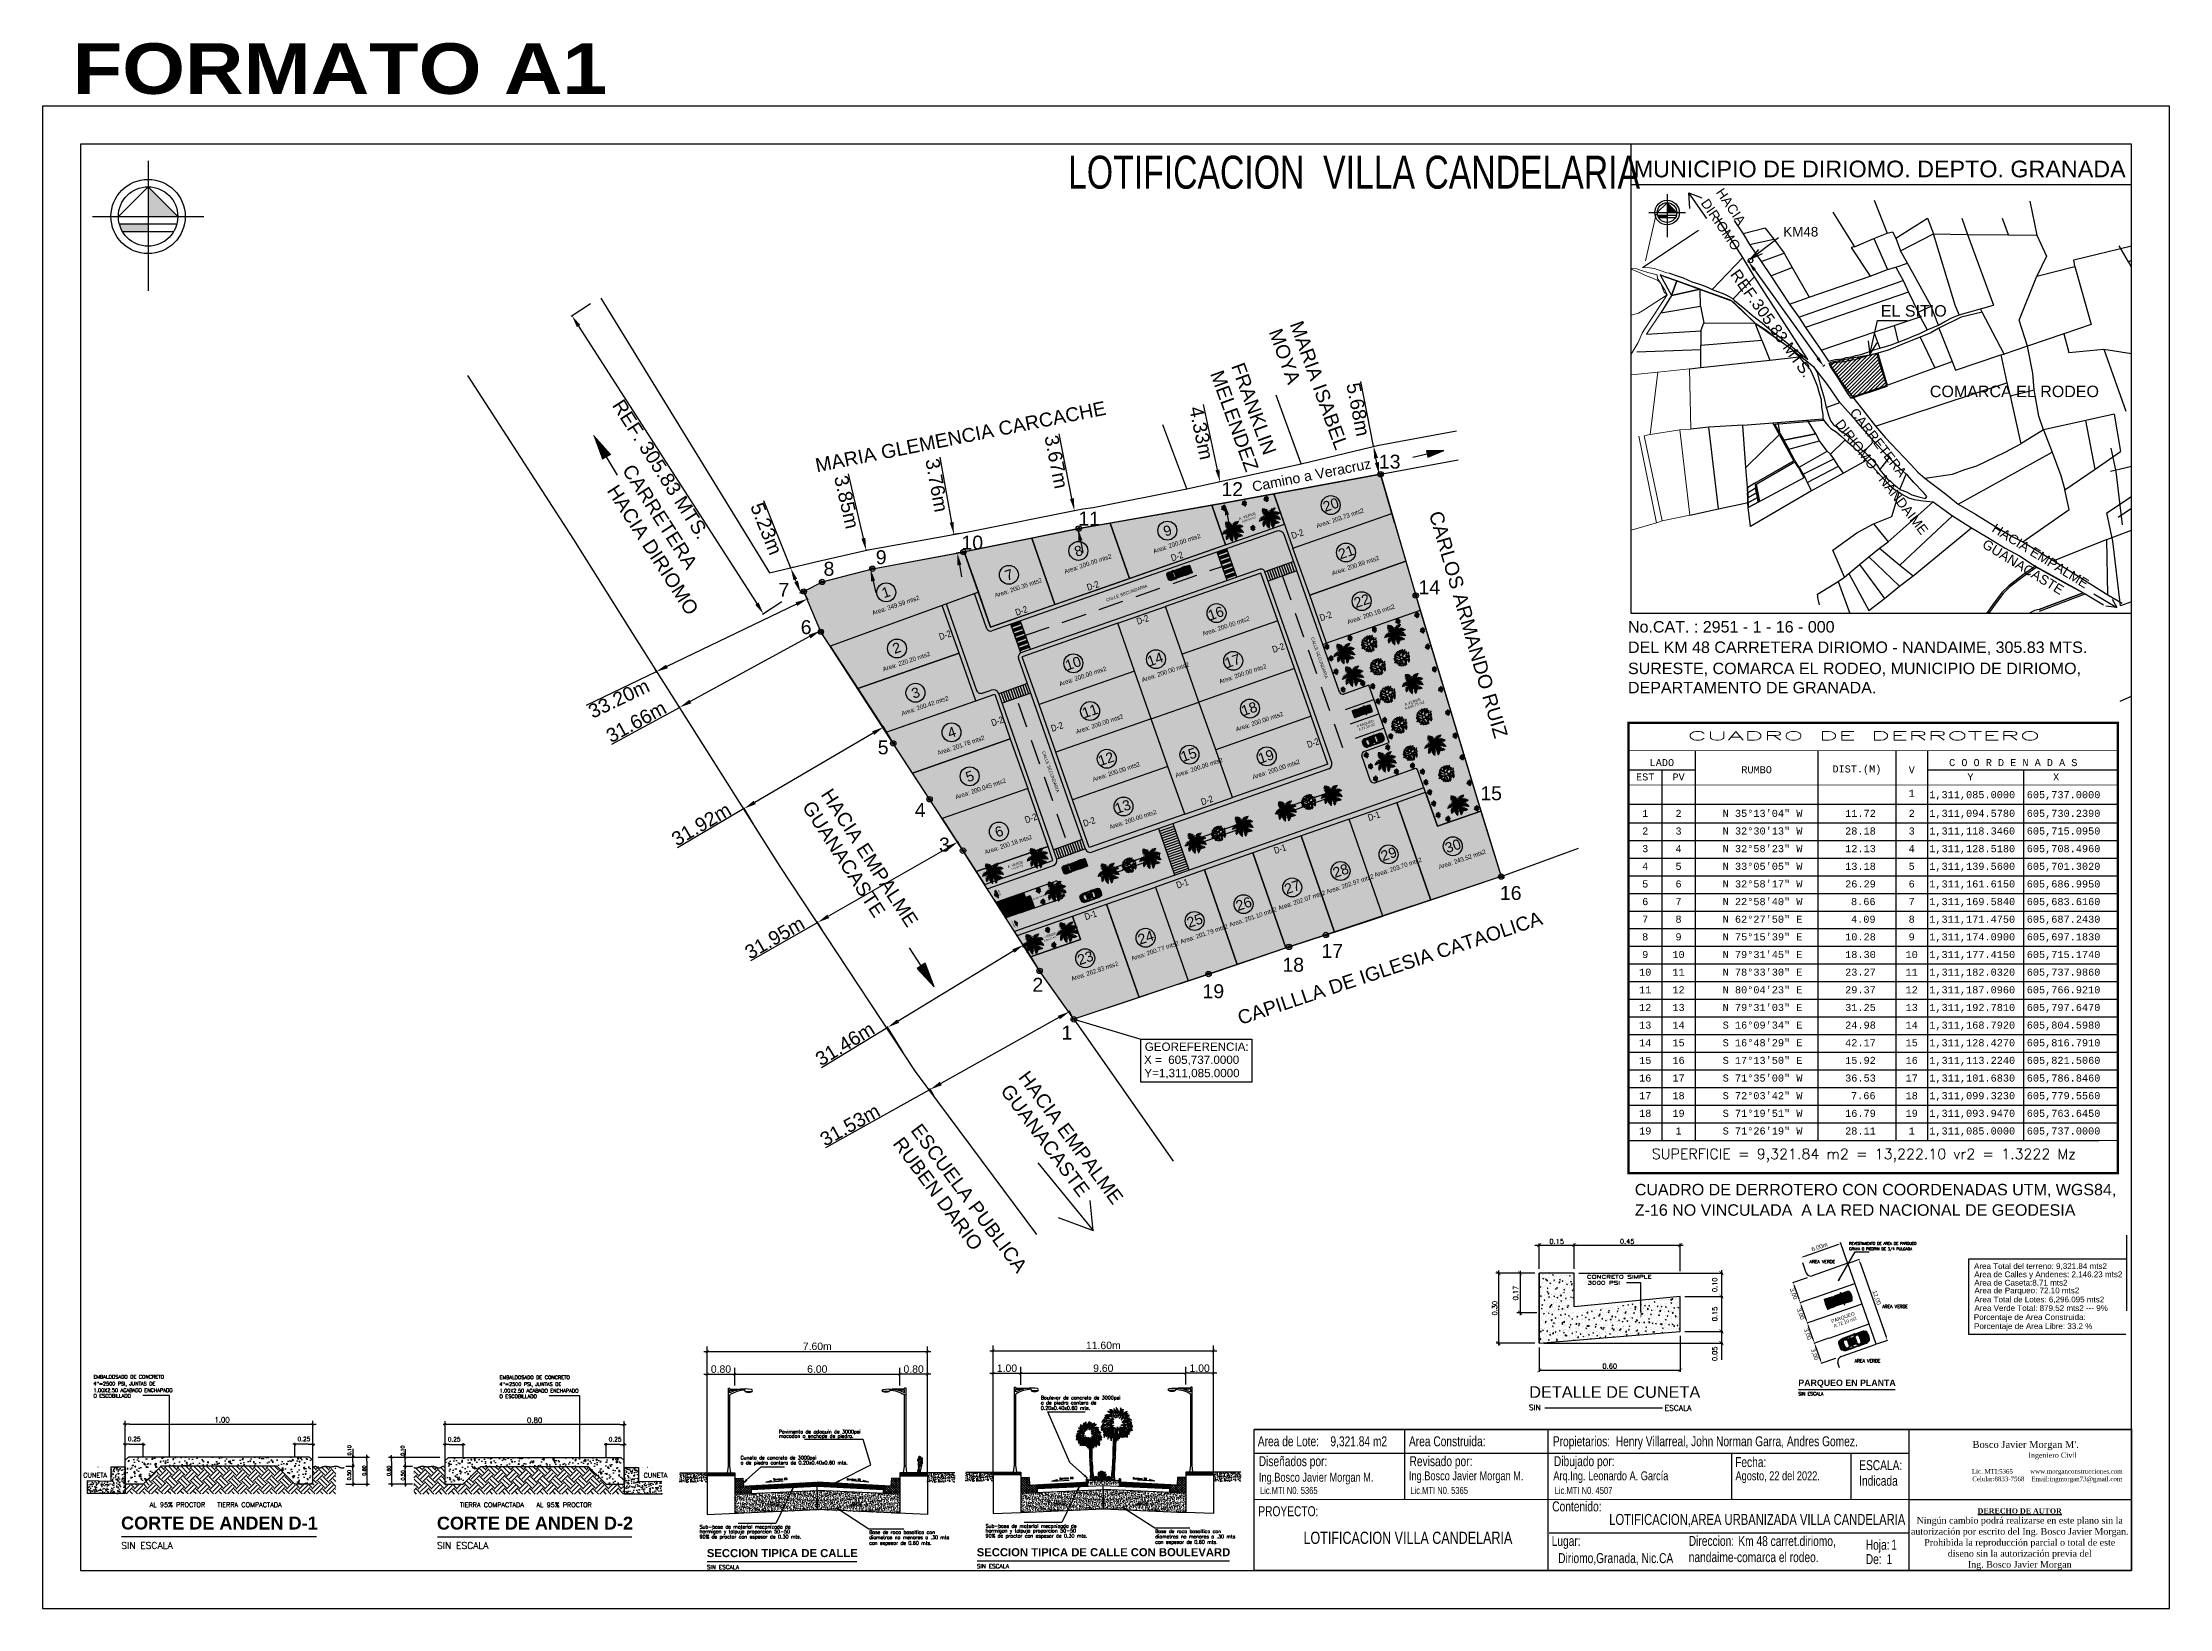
# Model space of a CAD drawing. Header units: millimetres. Extents: x 603733 to 1211550, y 1310999 to 2622648.
# Drawn here: x 604224.8 to 604645.3, y 1311031.8 to 1311341.4 of the extents above; entities that cross this region are included whole.
import ezdxf
from ezdxf.enums import TextEntityAlignment as Align

# ---------------------------------------------------------------- set-up
doc = ezdxf.new("R2010")
doc.units = ezdxf.units.MM
doc.header["$PDMODE"] = 32
doc.header["$PDSIZE"] = 0.3
doc.linetypes.add('0', pattern=[0])
for name, color, linetype in [('-42', 7, 'Continuous'), ('2', 1, 'Continuous'), ('acera', 8, 'Continuous'), ('ANDENES-TITO', 2, 'Continuous'), ('ARBOLES', 102, 'Continuous'), ('B', 3, 'Continuous'), ('BOULEVARD', 3, 'Continuous'), ('CAJETIN', 5, 'Continuous'), ('CERCO', 6, 'Continuous'), ('CIRCULO', 1, 'Continuous'), ('COTAS', 3, 'Continuous'), ('CVL_CUADCON', 1, 'Continuous'), ('CVL_CUADCON_LIN', 8, 'Continuous'), ('CVL_CUADCON_TIT', 1, 'Continuous'), ('CVL_CUADCON_TX', 2, 'Continuous'), ('datos y tabla de areas', 170, 'Continuous'), ('EDIFICIOS', 4, 'Continuous'), ('elenarbi-free_blocks', 7, 'Continuous'), ('elenarbi-Trees', 42, 'Continuous'), ('FLORES', 7, 'Continuous'), ('FRAME 025', 7, 'Continuous'), ('Lotes', 5, 'Continuous'), ('MUEBLES', 1, 'Continuous'), ('NORTE', 7, 'Continuous'), ('P35', 3, 'Continuous'), ('PALME-1', 82, 'Continuous'), ('PTOS PI', 7, 'Continuous'), ('Q01 - CALLES', 127, 'Continuous'), ('ROTULOS LOTES', 1, 'Continuous'), ('texto', 7, 'Continuous'), ('TEXTO 2', 7, 'Continuous'), ('Tubería A-Pluvial', 7, 'Continuous')]:
    doc.layers.add(name, color=color, linetype=linetype)
doc.layers.add('CARRO', color=7, linetype='Continuous', lineweight=18)
doc.layers.add('FRAME 070', color=7, linetype='Continuous', lineweight=70)
doc.styles.add('Ambientes', font='swiss.ttf', dxfattribs={"height": 0.2})
doc.styles.add('ARIALTEXT', font='')
doc.styles.add('B', font='arial.ttf', dxfattribs={"height": 0.0254})
doc.styles.add('CITYBLUEPRINT', font='romans.shx', dxfattribs={"width": 1.5, "height": 2.85})
doc.styles.add('HUECA1', font='HUECA1.shx')
doc.styles.add('MINIMO', font='arial.ttf', dxfattribs={"height": 3.6})
doc.styles.add('MONOTXT4', font='MONOTXT4.shx')
doc.styles.add('PI', font='arial.ttf', dxfattribs={"height": 0.4})
doc.styles.add('PUNTOS PI', font='arial.ttf', dxfattribs={"height": 2.75})
doc.styles.add('ROMANS', font='ROMANS', dxfattribs={"height": 0.2})
doc.styles.add('ROTULOS', font='arial.ttf', dxfattribs={"height": 3})
doc.styles.get("Standard").update_dxf_attribs({"font": 'arial.ttf'})
doc.styles.add('TEXTO CAJETIN', font='', dxfattribs={"height": 1.2})
doc.styles.add('TSN - Arial Narrow', font='ARIALN.TTF')
doc.styles.add('TSN - Swis721 LtCn BT', font='swisscl.ttf')
doc.styles.get('ARIALTEXT').set_extended_font_data('Arial', bold=True)
doc.styles.get('TEXTO CAJETIN').set_extended_font_data('Arial Black')
doc.dimstyles.new('COTAS LINDEROS', dxfattribs={"dimscale": 40, "dimtxt": 2.75, "dimasz": 0.06, "dimexe": 0.005, "dimexo": 0.005, "dimgap": 0.005, "dimtad": 2, "dimzin": 0, "dimdsep": 46, "dimtxsty": 'PUNTOS PI', "dimcen": 0.09, "dimclrd": 1, "dimclre": 1, "dimclrt": 3, "dimadec": 0, "dimazin": 0, "dimtfac": 1, "dimtofl": 0, "dimtmove": 0, "dimatfit": 3, "dimldrblk": 'ARCHTICK', "dimfxl": 1, "dimtolj": 1, "dimtzin": 0, "dimarcsym": 0})
doc.dimstyles.get("Standard").update_dxf_attribs({"dimtxt": 0.18, "dimasz": 0.18, "dimexe": 0.18, "dimexo": 0.0625, "dimgap": 0.09, "dimtad": 0, "dimtih": 1, "dimtoh": 1, "dimdec": 4, "dimzin": 0, "dimdsep": 46, "dimtxsty": 'Standard', "dimcen": 0.09, "dimadec": 0, "dimazin": 0, "dimtfac": 1, "dimtdec": 4, "dimtofl": 0, "dimtmove": 0, "dimatfit": 3, "dimfxl": 1, "dimtolj": 1, "dimtzin": 0, "dimarcsym": 0})
pattern_1 = [(45, (337086.09493, 800237.91556), (-0.0723180514, 0.0723180514), [])]

msp = doc.modelspace()

# ---------------------------------------------------------------- texts
for s, height, style, p in [('FORMATO A1', 10, 'TEXTO CAJETIN', (604230.778, 1311331.286)), ('MUNICIPIO DE DIRIOMO. DEPTO. GRANADA', 3.29781, 'PI', (604539.383, 1311314.79)), ('No.CAT. : 2951 - 1 - 16 - 000', 2.26725, 'PI', (604538.257, 1311224.786)), ('DEL KM 48 CARRETERA DIRIOMO - NANDAIME, 305.83 MTS.', 2.26725, 'PI', (604538.257, 1311220.742)), ('SURESTE, COMARCA EL RODEO, MUNICIPIO DE DIRIOMO,', 2.26725, 'PI', (604538.257, 1311216.56)), ('DEPARTAMENTO DE GRANADA.', 2.26725, 'PI', (604538.257, 1311212.765)), ('CUADRO DE DERROTERO CON COORDENADAS UTM, WGS84,', 2.26725, 'PI', (604539.602, 1311113.511)), ('Z-16 NO VINCULADA  A LA RED NACIONAL DE GEODESIA', 2.26725, 'PI', (604539.602, 1311109.471)), ('GRAVA O PIEDRIN DE 3/4 PULGADA', 0.51929, 'ROMANS', (604581.99, 1311102.665)), ('REVESTIMIENTO DE AREA DE PARQUEO', 0.51929, 'ROMANS', (604581.99, 1311103.75)), ('AREA VERDE', 0.6231, 'ROMANS', (604574.138, 1311100.098)), ('AREA VERDE', 0.6231, 'ROMANS', (604588.526, 1311091.227)), ('EMBALDOSADO DE CONCRETO', 0.70915, 'ROMANS', (604234.867, 1311077.273)), ('EMBALDOSADO DE CONCRETO', 0.70709, 'ROMANS', (604315.154, 1311077.169)), ('AREA VERDE', 0.6231, 'ROMANS', (604583.061, 1311080.465)), ('4"=2500 PSI, JUNTAS DE', 0.70915, 'ROMANS', (604234.867, 1311075.913)), ('O ESCOBILLADO', 0.70915, 'ROMANS', (604234.867, 1311073.506)), ('1.00X2.50 ACABADO ENCHAPADO', 0.70915, 'ROMANS', (604234.867, 1311074.619)), ('4"=2500 PSI, JUNTAS DE', 0.70709, 'ROMANS', (604315.154, 1311075.813)), ('O ESCOBILLADO', 0.70709, 'ROMANS', (604315.154, 1311073.413)), ('1.00X2.50 ACABADO ENCHAPADO', 0.70709, 'ROMANS', (604315.154, 1311074.523)), ('o de piedra cantera de ', 0.69034, 'ROMANS', (604422.177, 1311072.158)), ('Boulevar de concreto de 3000psi', 0.69034, 'ROMANS', (604422.177, 1311073.159)), ('0.20x0.40x0.60 mts. ', 0.69034, 'ROMANS', (604422.177, 1311071.126)), ('SIN', 1.09, 'ROMANS', (604518.651, 1311071.03)), ('ESCALA', 1.09, 'ROMANS', (604545.507, 1311070.912)), ('Pavimento de adoquin de 3000psi', 0.69034, 'ROMANS', (604370.379, 1311066.437)), ('macadan o enchape de piedra. ', 0.69034, 'ROMANS', (604370.379, 1311065.576)), ('Cuneta de concreto de 3000psi', 0.69034, 'ROMANS', (604362.81, 1311061.301)), ('o de piedra cantera de 0.20x0.40x0.60 mts. ', 0.69034, 'ROMANS', (604362.81, 1311060.299)), ('CUNETA', 0.93, 'ROMANS', (604232.849, 1311057.689)), ('CUNETA', 0.9273, 'ROMANS', (604343.638, 1311057.706)), ('AL 95% PROCTOR', 0.93003, 'ROMANS', (604245.987, 1311051.881)), ('TIERRA COMPACTADA', 0.93003, 'ROMANS', (604259.369, 1311051.881)), ('TIERRA COMPACTADA', 0.92733, 'ROMANS', (604307.303, 1311051.85)), ('AL 95% PROCTOR', 0.92733, 'ROMANS', (604322.456, 1311051.85)), ('Sub-base de material mecanizado de ', 0.69034, 'ROMANS', (604354.703, 1311047.627)), ('Sub-base de material mecanizado de ', 0.69034, 'ROMANS', (604411.252, 1311047.802)), ('hormigon y talpuja proporcion 50-50', 0.69034, 'ROMANS', (604411.252, 1311046.86)), ('90%%% de proctor con espesor de 0.30 mts.', 0.69034, 'ROMANS', (604354.703, 1311045.668)), ('hormigon y talpuja proporcion 50-50', 0.69034, 'ROMANS', (604354.703, 1311046.685)), ('diametros no menores a .30 mts', 0.69034, 'ROMANS', (604388.23, 1311045.531)), ('con espesor de 0.60 mts.', 0.69034, 'ROMANS', (604388.23, 1311044.438)), ('Base de roca basaltica con', 0.69034, 'ROMANS', (604388.23, 1311046.574)), ('90%%% de proctor con espesor de 0.30 mts.', 0.69034, 'ROMANS', (604411.252, 1311045.842)), ('diametros no menores a .30 mts', 0.69034, 'ROMANS', (604444.779, 1311045.706)), ('con espesor de 0.60 mts.', 0.69034, 'ROMANS', (604444.779, 1311044.613)), ('Base de roca basaltica con', 0.69034, 'ROMANS', (604444.779, 1311046.749))]:
    msp.add_text(s, height=height, dxfattribs=dict(style=style)).set_placement(p)
for s, height, rotation, style, p in [('MOYA', 2.75, 289.96036, 'PUNTOS PI', (604467.191, 1311284.252)), ('MARIA ISABEL', 2.75, 289.96036, 'PUNTOS PI', (604471.344, 1311285.76)), ('MELENDEZ', 2.75, 289.96036, 'PUNTOS PI', (604455.606, 1311275.986)), ('FRANKLIN', 2.75, 289.96036, 'PUNTOS PI', (604459.758, 1311277.494)), ('MARIA GLEMENCIA CARCACHE', 2.75, 11.28694, 'PUNTOS PI', (604377.896, 1311256.446)), ('CARLOS ARMANDO RUIZ', 2.75, 286.27691, 'PUNTOS PI', (604498.878, 1311248.31)), ('Bombeo 2%%%', 0.34517, 3.05891, 'ROMANS', (604369.308, 1311057.146)), ('Bombeo 2%%%', 0.34517, 357.87478, 'ROMANS', (604383.828, 1311057.201)), ('Bombeo 2%%%', 0.34517, 3.05891, 'ROMANS', (604425.857, 1311057.321)), ('Bombeo 2%%%', 0.34517, 357.87478, 'ROMANS', (604440.377, 1311057.376))]:
    msp.add_text(s, height=height, rotation=rotation, dxfattribs=dict(style=style)).set_placement(p)
at = {"style": 'CITYBLUEPRINT', "width": 1.5}
for s, height, p in [('CONCRETO SIMPLE', 0.68977, (604530.137, 1311097.057)), ('3000 PSI', 0.6898, (604530.252, 1311095.864))]:
    msp.add_text(s, height=height, dxfattribs=at).set_placement(p)
at = {"color": 7, "style": 'ROMANS'}
for p in [(604368.534, 1311052.07), (604384.767, 1311052.07), (604425.084, 1311052.245), (604441.316, 1311052.245)]:
    msp.add_text('BASE', height=0.6903, dxfattribs=at).set_placement(p)
at = {"color": 1, "style": 'ROMANS'}
for height, p in [(1.3269, (604240.359, 1311043.614)), (1.323, (604302.809, 1311043.608)), (0.828, (604356.16, 1311039.59)), (0.828, (604409.52, 1311039.765))]:
    msp.add_text('SIN ESCALA', height=height, dxfattribs=at).set_placement(p)
at = {"color": 30, "true_color": 0xf26722, "attachment_point": 5}
for s, insert, char_height, width, rotation in [('A. VERDE', (604462.981, 1311247.799), 0.5418, 5.10745, 18.93893), ('A.VERDE', (604495.691, 1311211.059), 0.5418, 1.54655, 19.42072), ('A. VERDE', (604417.122, 1311178.951), 0.4925, 4.64313, 18.93893), ('A. VERDE', (604423.675, 1311164.821), 0.4925, 4.64313, 18.93893)]:
    msp.add_mtext(s, dxfattribs=dict(at, insert=insert, char_height=char_height, width=width, rotation=rotation))
at = {"color": 5, "attachment_point": 5}
for s, insert, char_height, rotation in [('{\\C7;A:90.50 m2}', (604463.333, 1311247.142), 0.3912, 19.87012), ('{\\C7;A:645.75 m2}', (604496.048, 1311210.402), 0.51947, 19.6652), ('{\\C7;A:72.10 m2}', (604486.626, 1311206.121), 0.47225, 19.6652), ('{\\C7;A:42.91 m2}', (604417.442, 1311178.353), 0.35564, 19.87012), ('{\\C7;A:45.94 m2}', (604421.933, 1311172.516), 0.3912, 19.91958), ('{\\C7;A:54.42 m2}', (604423.994, 1311164.223), 0.35564, 19.87012), ('{\\C7;A:72.10 m2}', (604581.146, 1311088.444), 0.66618, 19.6652)]:
    msp.add_mtext(s, dxfattribs=dict(at, insert=insert, char_height=char_height, rotation=rotation))
at = {"color": 0, "linetype": 'Continuous', "lineweight": 25, "ltscale": 0.1, "attachment_point": 1, "rotation": 18.57546, "style": 'TSN - Arial Narrow'}
for s, insert, char_height, width in [('D-2', (604471.529, 1311244.498), 1.3111, 21.19973), ('\\pi-2.62211,l4.37019,t4.37019;Area: 203.73 mts2', (604474.906, 1311245.723), 0.87404, 14.13316), ('\\pi-2.62211,l4.37019,t4.37019;Area: 200.00 mts2', (604442.605, 1311240.677), 0.87404, 14.13316), ('\\pi-2.62211,l4.37019,t4.37019;Area: 200.00 mts2', (604425.022, 1311236.666), 0.87404, 14.13316), ('D-2', (604447.737, 1311240.09), 1.3111, 21.19973), ('\\pi-2.62211,l4.37019,t4.37019;Area: 200.89 mts2', (604477.933, 1311236.352), 0.87404, 14.13316), ('\\pi-2.62211,l4.37019,t4.37019;Area: 200.35 mts2', (604411.277, 1311231.938), 0.87404, 14.13316), ('D-2', (604431.101, 1311234.275), 1.3111, 21.19973), ('\\pi-2.62211,l4.37019,t4.37019;Area: 349.59 mts2', (604387.03, 1311228.469), 0.87404, 14.13316), ('D-2', (604416.955, 1311229.327), 1.3111, 21.19973), ('D-2', (604477.129, 1311228.259), 1.3111, 21.19973), ('\\pi-2.62211,l4.37019,t4.37019;Area: 200.16 mts2', (604481.027, 1311226.733), 0.87404, 14.13316), ('D-2', (604401.877, 1311224.52), 1.3111, 21.19973), ('D-2', (604440.937, 1311227.553), 1.3111, 21.19973), ('\\pi-2.62211,l4.37019,t4.37019;Area: 200.00 mts2', (604452.335, 1311224.363), 0.87404, 14.13316), ('\\pi-2.62211,l4.37019,t4.37019;Area: 220.20 mts2', (604389.157, 1311217.37), 0.87404, 14.13316), ('D-2', (604467.752, 1311221.997), 1.3111, 21.19973), ('\\pi-2.62211,l4.37019,t4.37019;Area: 200.00 mts2', (604424.023, 1311214.441), 0.87404, 14.13316), ('\\pi-2.62211,l4.37019,t4.37019;Area: 200.00 mts2', (604440.36, 1311215.26), 0.87404, 14.13316), ('\\pi-2.62211,l4.37019,t4.37019;Area: 200.00 mts2', (604455.642, 1311214.926), 0.87404, 14.13316), ('\\pi-2.62211,l4.37019,t4.37019;Area: 200.42 mts2', (604392.803, 1311208.616), 0.87404, 14.13316), ('D-2', (604412.198, 1311207.49), 1.3111, 21.19973), ('\\pi-2.62211,l4.37019,t4.37019;Area: 200.00 mts2', (604427.331, 1311205.004), 0.87404, 14.13316), ('\\pi-2.62211,l4.37019,t4.37019;Area: 200.00 mts2', (604458.95, 1311205.489), 0.87404, 14.13316), ('\\pi-2.62211,l4.37019,t4.37019;Area: 201.78 mts2', (604399.941, 1311200.79), 0.87404, 14.13316), ('D-2', (604424.01, 1311206.389), 1.3111, 21.19973), ('D-2', (604474.621, 1311203.199), 1.3111, 21.19973), ('\\pi-2.62211,l4.37019,t4.37019;Area: 200.00 mts2', (604446.974, 1311196.385), 0.87404, 14.13316), ('\\pi-2.62211,l4.37019,t4.37019;Area: 200.00 mts2', (604462.257, 1311196.052), 0.87404, 14.13316), ('\\pi-2.62211,l4.37019,t4.37019;Area: 200.045 mts2', (604403.532, 1311192.106), 0.87404, 14.13316), ('\\pi-2.62211,l4.37019,t4.37019;Area: 200.00 mts2', (604430.638, 1311195.566), 0.87404, 14.13316), ('D-2', (604453.668, 1311191.842), 1.3111, 21.19973), ('D-2', (604418.846, 1311188.301), 1.3111, 21.19973), ('D-2', (604430.361, 1311187.616), 1.3111, 21.19973), ('\\pi-2.62211,l4.37019,t4.37019;Area: 200.00 mts2', (604433.945, 1311186.129), 0.87404, 14.13316), ('D-1', (604486.66, 1311188.732), 1.3111, 21.19973), ('\\pi-2.62211,l4.37019,t4.37019;Area: 200.18 mts2', (604409.309, 1311181.184), 0.87404, 14.13316), ('D-1', (604468.089, 1311182.234), 1.3111, 21.19973), ('\\pi-2.62211,l4.37019,t4.37019;Area: 203.70 mts2', (604486.346, 1311176.664), 0.87404, 14.13316), ('\\pi-2.62211,l4.37019,t4.37019;Area: 243.52 mts2', (604499.042, 1311178.266), 0.87404, 14.13316), ('D-1', (604448.783, 1311175.395), 1.3111, 21.19973), ('\\pi-2.62211,l4.37019,t4.37019;Area: 202.97 mts2', (604476.851, 1311173.37), 0.87404, 14.13316), ('D-1', (604430.646, 1311169.137), 1.3111, 21.19973), ('\\pi-2.62211,l4.37019,t4.37019;Area: 201.10 mts2', (604457.677, 1311166.826), 0.87404, 14.13316), ('\\pi-2.62211,l4.37019,t4.37019;Area: 202.07 mts2', (604467.293, 1311170.136), 0.87404, 14.13316), ('\\pi-2.62211,l4.37019,t4.37019;Area: 201.79 mts2', (604448.001, 1311163.498), 0.87404, 14.13316), ('\\pi-2.62211,l4.37019,t4.37019;Area: 200.77 mts2', (604438.306, 1311160.171), 0.87404, 14.13316), ('\\pi-2.62211,l4.37019,t4.37019;Area: 262.83 mts2', (604426.372, 1311156.127), 0.87404, 14.13316)]:
    msp.add_mtext(s, dxfattribs=dict(at, insert=insert, char_height=char_height, width=width))
at = {"color": 30, "true_color": 0xf26722, "attachment_point": 5, "rotation": 19.42072}
for insert, char_height in [((604486.365, 1311206.718), 0.4925), ((604580.778, 1311089.287), 0.6948)]:
    msp.add_mtext('PARQUEO', dxfattribs=dict(at, insert=insert, char_height=char_height))
at = {"attachment_point": 5}
for s, insert, char_height, rotation, style in [('\\A1;6.00m', (604576.107, 1311103.323), 0.8463, 19.33102, 'PUNTOS PI'), ('\\A1;3,00', (604570.929, 1311094.014), 0.8463, 289.32494, 'PUNTOS PI'), ('\\A1;12,00', (604587.376, 1311093.278), 0.8463, 289.33298, 'PUNTOS PI'), ('\\A1;3,00', (604572.325, 1311090.03), 0.8463, 289.32494, 'PUNTOS PI'), ('\\A1;3,00', (604573.723, 1311086.046), 0.8463, 289.32494, 'PUNTOS PI'), ('\\A1;3,00', (604575.126, 1311082.044), 0.8463, 289.32494, 'PUNTOS PI'), ('\\A1;0.10', (604285.467, 1311063.097), 0.6724, 90, 'ROMANS'), ('\\A1;0.10', (604295.994, 1311063.034), 0.6704, 90, 'ROMANS'), ('\\A1;0.50', (604285.419, 1311058.19), 0.6724, 90, 'ROMANS'), ('\\A1;0.60', (604288.401, 1311059.09), 0.6724, 90, 'ROMANS'), ('\\A1;0.60', (604293.273, 1311059.039), 0.6704, 90, 'ROMANS'), ('\\A1;0.50', (604296.042, 1311058.141), 0.6704, 90, 'ROMANS')]:
    msp.add_mtext(s, dxfattribs=dict(at, insert=insert, char_height=char_height, rotation=rotation, style=style))
at = {"attachment_point": 5, "style": 'ROMANS'}
for s, insert, char_height in [('\\A1;1.00', (604260.291, 1311069.115), 1.0086), ('\\A1;0.80', (604322.094, 1311069.035), 1.0056), ('\\A1;0.25', (604242.927, 1311065.336), 0.8405), ('\\A1;0.25', (604276.475, 1311065.336), 0.8405), ('\\A1;0.25', (604306.185, 1311065.267), 0.838), ('\\A1;0.25', (604338.004, 1311065.267), 0.838)]:
    msp.add_mtext(s, dxfattribs=dict(at, insert=insert, char_height=char_height))
at = {"color": 3, "attachment_point": 1, "style": 'ARIALTEXT'}
for s, insert, char_height in [('CORTE DE ANDEN D-1', (604240.328, 1311049.995), 2.55551), ('CORTE DE ANDEN D-2', (604302.778, 1311049.97), 2.54809), ('SECCION TIPICA DE CALLE', (604356.141, 1311043.572), 1.59469), ('SECCION TIPICA DE CALLE CON BOULEVARD', (604409.501, 1311043.746), 1.59469)]:
    msp.add_mtext(s, dxfattribs=dict(at, insert=insert, char_height=char_height))
at = {"layer": 'CVL_CUADCON_TIT', "color": 1, "style": 'HUECA1', "width": 2.039863}
msp.add_text('CUADRO DE DERROTERO', height=1.74437, dxfattribs=at).set_placement((604549.997, 1311203.485), (604619.741, 1311203.485), align=Align.FIT)
at = {"layer": 'CVL_CUADCON_TIT', "color": 1, "style": 'MONOTXT4'}
for s, height, p in [('LADO', 1.3955, (604544.95, 1311198.37)), ('C O O R D E N A D A S', 1.3955, (604614.423, 1311198.37)), ('EST', 1.3955, (604541.659, 1311195.538)), ('PV', 1.3955, (604548.253, 1311195.538)), ('Y', 1.395, (604605.957, 1311195.538)), ('X', 1.395, (604622.9, 1311195.538))]:
    msp.add_text(s, height=height, dxfattribs=at).set_placement(p, align=Align.CENTER)
at = {"layer": 'CVL_CUADCON_TIT', "color": 1}
for s, height, style, p in [('RUMBO', 1.3955, 'MONOTXT4', (604563.685, 1311197.659)), ('DIST.(M)', 1.3955, 'MONOTXT4', (604583.512, 1311197.659)), ('V', 1.395, 'MONOTXT4', (604594.351, 1311197.659)), ('SUPERFICIE = 9,321.84 m2 = 13,222.10 vr2 = 1.3222 Mz', 2.06113, 'HUECA1', (604584.869, 1311121.387))]:
    msp.add_text(s, height=height, dxfattribs=dict(at, style=style)).set_placement(p, align=Align.MIDDLE)
at = {"layer": 'CVL_CUADCON_TX', "style": 'PUNTOS PI'}
for s, height, rotation, p in [('HACIA ', 1.8962, 304.26473, (604555.55, 1311311.818)), ('DIRIOMO', 1.8962, 304.26473, (604552.561, 1311309.702)), ('DIRIOMO - NANDAIME', 1.89624, 307.82969, (604579.104, 1311266.011)), ('CARRETERA', 1.8962, 307.82969, (604581.981, 1311268.244)), ('HACIA EMPALME', 1.89624, 328.41362, (604610.025, 1311244.835)), ('GUANACASTE', 1.8962, 328.41362, (604608.117, 1311241.733))]:
    msp.add_text(s, height=height, rotation=rotation, dxfattribs=at).set_placement(p)
at = {"layer": 'CVL_CUADCON_TX', "color": 2, "linetype": 'Continuous', "style": 'PUNTOS PI'}
msp.add_text('KM48', height=1.8962, dxfattribs=at).set_placement((604572.418, 1311304.026), align=Align.MIDDLE)
msp.add_text('KM48', height=1.8962, dxfattribs=at).set_placement((604572.418, 1311304.026), align=Align.MIDDLE)
at = {"layer": 'CVL_CUADCON_TX', "style": 'PI'}
for s, height, p in [('EL SITIO', 2.2672, (604588.241, 1311287.248)), ('COMARCA EL RODEO', 2.26725, (604597.934, 1311271.329))]:
    msp.add_text(s, height=height, dxfattribs=at).set_placement(p)
at = {"layer": 'CVL_CUADCON_TX', "color": 2, "style": 'MONOTXT4'}
for s, height, p in [('1', 1.402, (604594.346, 1311192.319)), ('1', 1.402, (604541.659, 1311188.332)), ('2', 1.402, (604548.246, 1311188.332)), ('2', 1.402, (604594.346, 1311188.332)), ('3', 1.402, (604541.659, 1311181.355)), ('2', 1.402, (604541.659, 1311184.843)), ('4', 1.402, (604548.246, 1311181.355)), ('3', 1.402, (604548.246, 1311184.843)), ('4', 1.402, (604594.346, 1311181.355)), ('3', 1.402, (604594.346, 1311184.843)), ('4', 1.402, (604541.659, 1311177.866)), ('5', 1.402, (604548.246, 1311177.866)), ('5', 1.402, (604594.346, 1311177.866)), ('5', 1.402, (604541.659, 1311174.377)), ('6', 1.402, (604548.246, 1311174.377)), ('6', 1.402, (604594.346, 1311174.377)), ('6', 1.402, (604541.659, 1311170.888)), ('7', 1.402, (604548.246, 1311170.888)), ('7', 1.402, (604594.346, 1311170.888)), ('8', 1.402, (604541.659, 1311163.911)), ('7', 1.402, (604541.659, 1311167.4)), ('8', 1.402, (604548.246, 1311167.4)), ('9', 1.402, (604548.246, 1311163.911)), ('8', 1.402, (604594.346, 1311167.4)), ('9', 1.402, (604594.346, 1311163.911)), ('9', 1.402, (604541.659, 1311160.422)), ('10', 1.4016, (604548.246, 1311160.422)), ('10', 1.4016, (604594.346, 1311160.422)), ('10', 1.4016, (604541.659, 1311156.933)), ('11', 1.4016, (604548.246, 1311156.933)), ('11', 1.4016, (604594.346, 1311156.933)), ('11', 1.4016, (604541.659, 1311153.445)), ('12', 1.4016, (604548.246, 1311153.445)), ('12', 1.4016, (604594.346, 1311153.445)), ('12', 1.4016, (604541.659, 1311149.956)), ('13', 1.4016, (604548.246, 1311149.956)), ('13', 1.4016, (604594.346, 1311149.956)), ('13', 1.4016, (604541.659, 1311146.467)), ('14', 1.4016, (604541.659, 1311142.978)), ('14', 1.4016, (604548.246, 1311146.467)), ('15', 1.4016, (604548.246, 1311142.978)), ('14', 1.4016, (604594.346, 1311146.467)), ('15', 1.4016, (604594.346, 1311142.978)), ('15', 1.4016, (604541.659, 1311139.49)), ('16', 1.4016, (604548.246, 1311139.49)), ('16', 1.4016, (604594.346, 1311139.49)), ('16', 1.4016, (604541.659, 1311136.001)), ('17', 1.4016, (604548.246, 1311136.001)), ('17', 1.4016, (604594.346, 1311136.001)), ('17', 1.4016, (604541.659, 1311132.512)), ('18', 1.4016, (604548.246, 1311132.512)), ('18', 1.4016, (604594.346, 1311132.512)), ('18', 1.4016, (604541.659, 1311129.023)), ('19', 1.4016, (604548.246, 1311129.023)), ('19', 1.4016, (604594.346, 1311129.023)), ('19', 1.4016, (604541.659, 1311125.535)), ('1', 1.402, (604548.246, 1311125.535)), ('1', 1.402, (604594.346, 1311125.535))]:
    msp.add_text(s, height=height, dxfattribs=at).set_placement(p, align=Align.CENTER)
for s, height, p in [('1,311,085.0000', 1.40157, (604597.816, 1311192.028)), ('605,737.0000', 1.40157, (604617.086, 1311192.028)), ('N 35%%D13\'04" W', 1.40157, (604556.975, 1311188.332)), ('N 32%%D30\'13" W', 1.40157, (604556.975, 1311184.843)), ('11.72', 1.4016, (604581.186, 1311188.332)), ('1,311,094.5780', 1.40157, (604597.816, 1311188.332)), ('605,730.2390', 1.40157, (604617.086, 1311188.332)), ('N 32%%D58\'23" W', 1.40157, (604556.975, 1311181.355)), ('28.18', 1.4016, (604581.186, 1311184.843)), ('12.13', 1.4016, (604581.186, 1311181.355)), ('1,311,118.3460', 1.40157, (604597.816, 1311184.843)), ('1,311,128.5180', 1.40157, (604597.816, 1311181.355)), ('605,715.0950', 1.40157, (604617.086, 1311184.843)), ('605,708.4960', 1.40157, (604617.086, 1311181.355)), ('N 33%%D05\'05" W', 1.40157, (604556.975, 1311177.866)), ('13.18', 1.4016, (604581.186, 1311177.866)), ('1,311,139.5600', 1.40157, (604597.816, 1311177.866)), ('605,701.3020', 1.40157, (604617.086, 1311177.866)), ('N 32%%D58\'17" W', 1.40157, (604556.975, 1311174.377)), ('26.29', 1.4016, (604581.186, 1311174.377)), ('1,311,161.6150', 1.40157, (604597.816, 1311174.377)), ('605,686.9950', 1.40157, (604617.086, 1311174.377)), ('N 22%%D58\'40" W', 1.40157, (604556.975, 1311170.888)), ('8.66', 1.4016, (604582.349, 1311170.888)), ('1,311,169.5840', 1.40157, (604597.816, 1311170.888)), ('605,683.6160', 1.40157, (604617.086, 1311170.888)), ('N 62%%D27\'50" E', 1.40157, (604556.975, 1311167.4)), ('N 75%%D15\'39" E', 1.40157, (604556.975, 1311163.911)), ('10.28', 1.4016, (604581.186, 1311163.911)), ('4.09', 1.4016, (604582.349, 1311167.4)), ('1,311,171.4750', 1.40157, (604597.816, 1311167.4)), ('1,311,174.0900', 1.40157, (604597.816, 1311163.911)), ('605,687.2430', 1.40157, (604617.086, 1311167.4)), ('605,697.1830', 1.40157, (604617.086, 1311163.911)), ('N 79%%D31\'45" E', 1.40157, (604556.975, 1311160.422)), ('18.30', 1.4016, (604581.186, 1311160.422)), ('1,311,177.4150', 1.40157, (604597.816, 1311160.422)), ('605,715.1740', 1.40157, (604617.086, 1311160.422)), ('N 78%%D33\'30" E', 1.40157, (604556.975, 1311156.933)), ('23.27', 1.4016, (604581.186, 1311156.933)), ('1,311,182.0320', 1.40157, (604597.816, 1311156.933)), ('605,737.9860', 1.40157, (604617.086, 1311156.933)), ('N 80%%D04\'23" E', 1.40157, (604556.975, 1311153.445)), ('29.37', 1.4016, (604581.186, 1311153.445)), ('1,311,187.0960', 1.40157, (604597.816, 1311153.445)), ('605,766.9210', 1.40157, (604617.086, 1311153.445)), ('N 79%%D31\'03" E', 1.40157, (604556.975, 1311149.956)), ('31.25', 1.4016, (604581.186, 1311149.956)), ('1,311,192.7810', 1.40157, (604597.816, 1311149.956)), ('605,797.6470', 1.40157, (604617.086, 1311149.956)), ('S 16%%D09\'34" E', 1.40157, (604556.975, 1311146.467)), ('S 16%%D48\'29" E', 1.40157, (604556.975, 1311142.978)), ('42.17', 1.4016, (604581.186, 1311142.978)), ('24.98', 1.4016, (604581.186, 1311146.467)), ('1,311,168.7920', 1.40157, (604597.816, 1311146.467)), ('1,311,128.4270', 1.40157, (604597.816, 1311142.978)), ('605,804.5980', 1.40157, (604617.086, 1311146.467)), ('605,816.7910', 1.40157, (604617.086, 1311142.978)), ('S 17%%D13\'50" E', 1.40157, (604556.975, 1311139.49)), ('15.92', 1.4016, (604581.186, 1311139.49)), ('1,311,113.2240', 1.40157, (604597.816, 1311139.49)), ('605,821.5060', 1.40157, (604617.086, 1311139.49)), ('S 71%%D35\'00" W', 1.40157, (604556.975, 1311136.001)), ('36.53', 1.4016, (604581.186, 1311136.001)), ('1,311,101.6830', 1.40157, (604597.816, 1311136.001)), ('605,786.8460', 1.40157, (604617.086, 1311136.001)), ('S 72%%D03\'42" W', 1.40157, (604556.975, 1311132.512)), ('7.66', 1.4016, (604582.349, 1311132.512)), ('1,311,099.3230', 1.40157, (604597.816, 1311132.512)), ('605,779.5560', 1.40157, (604617.086, 1311132.512)), ('S 71%%D19\'51" W', 1.40157, (604556.975, 1311129.023)), ('16.79', 1.4016, (604581.186, 1311129.023)), ('1,311,093.9470', 1.40157, (604597.816, 1311129.023)), ('605,763.6450', 1.40157, (604617.086, 1311129.023)), ('S 71%%D26\'19" W', 1.40157, (604556.975, 1311125.535)), ('28.11', 1.4016, (604581.186, 1311125.535)), ('1,311,085.0000', 1.40157, (604597.816, 1311125.535)), ('605,737.0000', 1.40157, (604617.086, 1311125.535))]:
    msp.add_text(s, height=height, dxfattribs=at).set_placement(p)
at = {"layer": 'CVL_CUADCON_TX', "color": 251, "true_color": 0x636466, "style": 'PUNTOS PI'}
for s, p in [('X =  605,737.0000', (604442.57, 1311139.494)), ('GEOREFERENCIA:', (604442.722, 1311142.071)), ('Y=1,311,085.0000', (604442.643, 1311136.868))]:
    msp.add_text(s, height=1.64334, dxfattribs=at).set_placement(p)
at = {"layer": 'CVL_CUADCON_TX', "color": 2, "insert": (604566.648, 1311285.924), "char_height": 2.26725, "attachment_point": 5, "rotation": 305.67822, "style": 'PUNTOS PI'}
msp.add_mtext('\\A1;REF.305.83 MTS.', dxfattribs=at)
at = {"layer": 'datos y tabla de areas', "color": 7, "char_height": 1.4727, "attachment_point": 5, "style": 'MINIMO'}
for s, insert in [('\\A1;7.60m', (604377.974, 1311083.654)), ('\\A1;11.60m', (604434.523, 1311083.829)), ('\\A1;0.80', (604358.931, 1311079.148)), ('\\A1;6.00', (604377.974, 1311079.148)), ('\\A1;0.80', (604397.017, 1311079.148)), ('\\A1;1.00', (604415.48, 1311079.323)), ('\\A1;9.60', (604434.523, 1311079.323)), ('\\A1;1.00', (604453.566, 1311079.323))]:
    msp.add_mtext(s, dxfattribs=dict(at, insert=insert))
at = {"layer": 'EDIFICIOS', "color": 18, "true_color": 0x000000, "style": 'Ambientes'}
msp.add_text('DETALLE DE CUNETA', height=2.30514, dxfattribs=at).set_placement((604518.728, 1311073.473))
at = {"layer": 'FRAME 025', "color": 0, "style": 'TSN - Swis721 LtCn BT'}
msp.add_text('LOTIFICACION  VILLA CANDELARIA', height=6.50933, dxfattribs=at).set_placement((604427.56, 1311315.8), align=Align.MIDDLE_LEFT)
at = {"layer": 'FRAME 025', "style": 'TSN - Swis721 LtCn BT'}
for s, height, p in [('Area de Lote:    9,321.84 m2', 1.96692, (604465.07, 1311064.88)), ('Area Construida:', 1.96692, (604494.955, 1311064.88)), ('Propietarios:  Henry Villarreal, John Norman Garra, Andres Gomez.', 1.96692, (604523.394, 1311064.88)), ('Diseñados por:', 1.96692, (604465.248, 1311060.947)), ('Revisado por:', 1.96692, (604495.061, 1311060.947)), ('Dibujado por:', 1.96692, (604523.61, 1311060.947)), ('Fecha:', 1.9669, (604559.438, 1311060.772)), ('ESCALA:', 1.9669, (604583.966, 1311060.159)), ('Ing.Bosco Javier Morgan M.', 1.77353, (604465.295, 1311057.769)), ('Lic.MTI N0. 5365', 1.39481, (604465.486, 1311055.161)), ('Ing.Bosco Javier Morgan M.', 1.77353, (604494.945, 1311058.058)), ('Lic.MTI N0. 5365', 1.39481, (604495.217, 1311055.161)), ('Arq.Ing. Leonardo A. García ', 1.77353, (604523.495, 1311058.058)), ('Lic.MTI N0. 4507', 1.39481, (604523.766, 1311055.161)), ('Agosto, 22 del 2022.', 1.77353, (604559.508, 1311058.058)), ('Indicada', 1.9669, (604583.966, 1311057.075)), ('PROYECTO:', 1.9669, (604465.17, 1311051.055)), ('Contenido:', 1.9669, (604523.277, 1311052.006)), ('LOTIFICACION,AREA URBANIZADA VILLA CANDELARIA', 2.16362, (604534.545, 1311049.431)), ('LOTIFICACION VILLA CANDELARIA', 2.41622, (604474.098, 1311045.804)), ('Lugar:', 1.9669, (604523.172, 1311045.179)), ('Direccion:', 1.9669, (604550.267, 1311045.179)), ('Km 48 carret.diriomo,', 1.96692, (604560.069, 1311045.159)), ('Hoja:', 1.9669, (604585.263, 1311044.424)), ('1', 1.967, (604590.311, 1311044.446)), ('Diriomo,Granada, Nic.CA', 1.96692, (604524.454, 1311041.784)), ('nandaime-comarca el rodeo.', 1.96692, (604550.273, 1311041.979)), ('De:', 1.9669, (604585.263, 1311041.592)), ('1', 1.967, (604589.378, 1311041.572))]:
    msp.add_text(s, height=height, dxfattribs=at).set_placement(p, align=Align.MIDDLE_LEFT)
at = {"layer": 'Lotes', "color": 7, "width": 134.30795, "attachment_point": 5}
for s, insert, char_height in [("{\\fTimes New Roman|b1|i0|c0|p18;\\H0.625x;\\C142;                        \\fTimes New Roman|b0|i0|c0|p18; \\H1.6x;\\C7; Bosco Javier Morgan M'.\\H0.75x;\\P\\H0.83333x;                                                     \\H1.2x;     Ingeniero Civil}", (604612.513, 1311063.114), 1.375503), ('{\\fTimes New Roman|b0|i0|c0|p18;\\H0.65x;Lic. MTI:5365          www.morganconstrucciones.com\\fTimes New Roman|b1|i0|c0|p18;  \\fTimes New Roman|b0|i0|c0|p18; \\PCelular:8833-7568    Email:ingmorgan73@gmail.com}', (604621.141, 1311058.039), 1.375503), ('{\\fTimes New Roman|b1|i0|c0|p18;\\H1.1538x;\\LDERECHO DE AUTOR\\P\\fTimes New Roman|b0|i0|c0|p18;\\H1.2666x;\\lNingún cambio podrá realizarse en este plano sin la\\Pautorización por escrito del Ing. Bosco Javier Morgan.\\PProhibida la reproducción parcial o total de este \\Pdiseno sin la autorización previa del\\PIng. Bosco Javier Morgan}', (604615.703, 1311045.539), 0.89408)]:
    msp.add_mtext(s, dxfattribs=dict(at, insert=insert, char_height=char_height))
at = {"layer": 'PTOS PI', "color": 7, "style": 'PUNTOS PI'}
for s, p in [('13', (604489.006, 1311257.198)), ('12', (604457.872, 1311251.755)), ('11', (604429.582, 1311245.935)), ('9', (604389.542, 1311238.3)), ('10', (604406.483, 1311241.192)), ('8', (604379.214, 1311236.011)), ('7', (604370.304, 1311231.852)), ('14', (604496.83, 1311232.349)), ('6', (604374.698, 1311224.478)), ('5', (604389.932, 1311200.712)), ('4', (604397.248, 1311188.311)), ('15', (604509.067, 1311191.631)), ('3', (604402.029, 1311181.482)), ('16', (604512.93, 1311171.91)), ('17', (604477.651, 1311160.457)), ('18', (604469.934, 1311157.722)), ('2', (604420.507, 1311153.766)), ('19', (604454.142, 1311152.492))]:
    msp.add_text(s, height=2.75, dxfattribs=at).set_placement(p)
msp.add_text('1', height=2.75, dxfattribs=at).set_placement((604426.278, 1311143.481), align=Align.BOTTOM_LEFT)
at = {"layer": 'Q01 - CALLES', "color": 0, "style": 'B'}
for s, rotation, p in [('SALIDA', 113.56442, (604414.336, 1311172.83)), ('ENTRADA', 295.75884, (604416.294, 1311167.75))]:
    msp.add_text(s, height=0.2381, rotation=rotation, dxfattribs=at).set_placement(p)
at = {"layer": 'ROTULOS LOTES', "color": 18, "true_color": 0x000000, "style": 'ROTULOS'}
for s, height, p in [('20', 2.0142, (604478.345, 1311248.601)), ('9', 2.014, (604446.788, 1311243.737)), ('8', 2.014, (604429.206, 1311239.727)), ('21', 2.0142, (604481.371, 1311239.23)), ('7', 2.014, (604415.46, 1311234.999)), ('1', 2.014, (604391.123, 1311231.544)), ('16', 2.0142, (604455.596, 1311227.139)), ('22', 2.0142, (604484.466, 1311229.611)), ('2', 2.014, (604393.251, 1311220.55)), ('10', 2.0142, (604427.386, 1311217.256)), ('14', 2.0142, (604443.618, 1311218.055)), ('17', 2.0142, (604458.903, 1311217.701)), ('3', 2.014, (604396.987, 1311211.676)), ('11', 2.0142, (604430.714, 1311207.816)), ('18', 2.0142, (604462.21, 1311208.264)), ('4', 2.014, (604404.124, 1311203.85)), ('12', 2.0142, (604433.896, 1311198.362)), ('15', 2.0142, (604450.232, 1311199.18)), ('19', 2.0142, (604465.518, 1311198.827)), ('5', 2.014, (604407.716, 1311195.166)), ('13', 2.0142, (604437.203, 1311188.924)), ('6', 2.014, (604413.492, 1311184.245)), ('29', 2.0142, (604489.784, 1311179.542)), ('30', 2.0142, (604502.48, 1311181.144)), ('28', 2.0142, (604480.289, 1311176.248)), ('27', 2.0142, (604470.732, 1311173.014)), ('26', 2.0142, (604461.116, 1311169.704)), ('24', 2.0142, (604441.744, 1311163.049)), ('25', 2.0142, (604451.439, 1311166.376)), ('23', 2.0142, (604429.811, 1311159.005))]:
    msp.add_text(s, height=height, rotation=18.57546, dxfattribs=at).set_placement(p)
at = {"layer": 'texto', "color": 0, "style": 'PUNTOS PI'}
for s, height, rotation, p in [('Camino a Veracruz', 2, 11.1792, (604464.167, 1311252.61)), ('CALLE SECUNDARIA', 0.61305, 19.53638, (604435.183, 1311230.889)), ('CALLE SECUNDARIA', 0.61305, 289.49399, (604475.549, 1311223.73)), ('CALLE SECUNDARIA', 0.61305, 289.64624, (604422.401, 1311201.202))]:
    msp.add_text(s, height=height, rotation=rotation, dxfattribs=at).set_placement(p)
at = {"layer": 'texto', "color": 7, "char_height": 1.13589, "width": 178.46791, "attachment_point": 3, "style": 'ROTULOS'}
for s, insert in [('Area Total del terreno: {\\C1;9,321.84 mts2}', (604632.945, 1311100.086)), ('Area de Calles y Andenes: {\\C1;2,146.23 mts2}', (604635.991, 1311098.461)), ('Area de Caseta:{\\C1;8.71 mts2}', (604625.15, 1311096.805)), ('Area de Parqueo: {\\C1;72.10 mts2}', (604627.474, 1311095.271)), ('Area Total de Lotes: {\\C1;6,296.095 mts2}', (604632.409, 1311093.49)), ('Porcentaje de Area Construida: ', (604628.756, 1311090)), ('Area Verde Total: {\\C1;879.52 mts2 --- 9%}', (604633.123, 1311091.791)), ('Porcentaje de Area Libre: {\\C1;33.2 %}', (604630.053, 1311088.212))]:
    msp.add_mtext(s, dxfattribs=dict(at, insert=insert))
at = {"layer": 'TEXTO 2', "style": 'PUNTOS PI'}
for s, rotation, p in [('CARRETERA', 302.87244, (604339.295, 1311256.897)), ('HACIA DIRIOMO', 302.87244, (604336.272, 1311252.845)), ('GUANACASTE', 303.05536, (604374.871, 1311190.353)), ('HACIA EMPALME', 303.05536, (604378.573, 1311192.763)), ('CAPILLLA DE IGLESIA CATAOLICA', 18.4166, (604461.631, 1311147.181)), ('HACIA EMPALME', 306.67635, (604417.595, 1311136.797)), ('GUANACASTE', 306.67635, (604414.052, 1311134.159)), ('ESCUELA PUBLICA', 306.67635, (604396.307, 1311126.351)), ('RUBEN DARIO', 306.67635, (604392.764, 1311123.712))]:
    msp.add_text(s, height=2.75, rotation=rotation, dxfattribs=at).set_placement(p)
at = {"layer": 'Tubería A-Pluvial', "char_height": 0.9583, "attachment_point": 5, "style": 'ROMANS'}
for s, insert in [('\\A1;0.15', (604524.165, 1311104.39)), ('\\A1;0.45', (604538.1, 1311104.39)), ('\\A1;0.60', (604534.642, 1311079.737))]:
    msp.add_mtext(s, dxfattribs=dict(at, insert=insert))
at = {"layer": 'Tubería A-Pluvial', "char_height": 0.9583, "attachment_point": 5, "rotation": 90, "style": 'ROMANS'}
for s, insert in [('\\A1;0.17', (604516.044, 1311094.196)), ('\\A1;0.10', (604555.417, 1311095.824)), ('\\A1;0.30', (604511.9, 1311091.203)), ('\\A1;0.15', (604555.417, 1311090.052)), ('\\A1;0.05', (604555.417, 1311082.161))]:
    msp.add_mtext(s, dxfattribs=dict(at, insert=insert))

# ---------------------------------------------------------------- blocks, each defined once
blk = doc.blocks.new('_ArchTick')
at = {"color": 0, "linetype": 'ByBlock', "const_width": 0.15}
blk.add_lwpolyline([(-0.5, -0.5), (0.5, 0.5)], dxfattribs=at)
blk = doc.blocks.new('*X68')
at = {"color": 0}
for p, q in [((694.6, 369), (694.6, 369.1)), ((694.8, 368.4), (694.6, 369.1)), ((694.6, 368.5), (694.8, 368.4)), ((695.3, 369.1), (696, 369.4)), ((695.3, 369.1), (695.8, 368.8)), ((695.8, 374.5), (695.8, 374.5)), ((695.8, 368.8), (696, 369.4)), ((696.8, 372.4), (696.8, 372.4)), ((696.9, 366.5), (696.9, 366.5)), ((697, 376), (697, 376)), ((697, 369.8), (697, 369.8)), ((697.1, 373.2), (697.1, 373.2)), ((697.2, 373.4), (697.2, 373.4)), ((697.3, 376.5), (697.3, 376.5)), ((697.4, 379.8), (697.4, 379.8)), ((697.6, 379.4), (697.6, 379.4)), ((697.6, 366.7), (697.6, 366.7)), ((697.7, 376.3), (698.4, 376.6)), ((697.7, 376.3), (698.2, 376)), ((697.8, 379.6), (697.8, 379.6)), ((697.9, 373.2), (697.9, 373.2)), ((698, 368.9), (698, 368.9)), ((698.2, 376), (698.4, 376.6)), ((699.2, 369.2), (699.2, 369.2)), ((699.5, 376.3), (699.5, 376.3)), ((699.6, 379.9), (699.6, 379.9)), ((699.6, 371.2), (699.6, 371.2)), ((700, 375.4), (700.4, 376)), ((700, 375.4), (700.5, 375.3)), ((700.5, 375.3), (700.4, 376)), ((700.6, 372.9), (700.6, 372.9)), ((700.7, 374.5), (701.5, 375.3)), ((700.7, 374.5), (701.6, 374.4)), ((701.1, 374.3), (701.1, 374.3)), ((701.3, 367.9), (701.8, 368.4)), ((701.3, 367.9), (701.9, 367.8)), ((701.6, 374.4), (701.5, 375.3)), ((701.7, 365.8), (701.7, 365.8)), ((701.9, 367.8), (701.8, 368.4)), ((702, 367.2), (702, 367.2)), ((702.1, 380.3), (702.1, 380.3)), ((702.2, 370.5), (702.2, 370.5)), ((702.3, 373.9), (702.3, 373.9)), ((702.4, 377.2), (702.4, 377.2)), ((702.5, 380.5), (702.5, 380.5)), ((703, 374.4), (703, 374.4)), ((703.1, 379.4), (703.1, 379.4)), ((703.3, 376.8), (703.3, 376.8)), ((703.3, 373), (703.3, 373)), ((703.4, 380.4), (703.4, 380.4)), ((703.4, 367.7), (703.4, 367.7)), ((703.7, 372.3), (704.4, 372.6)), ((703.7, 372.3), (704.2, 372)), ((704.2, 372), (704.4, 372.6)), ((704.2, 366.1), (704.2, 366.1)), ((704.3, 369.8), (704.3, 369.8)), ((704.5, 369), (704.5, 369)), ((705.4, 372.2), (705.4, 372.2)), ((705.9, 380.8), (705.9, 380.8)), ((706.1, 379.6), (706.8, 379.8)), ((706.1, 379.6), (706.6, 379.2)), ((706.5, 374.1), (706.5, 374.1)), ((706.6, 379.2), (706.8, 379.8)), ((706.8, 370.1), (706.8, 370.1)), ((706.9, 373.7), (706.9, 373.7)), ((707.1, 374.8), (707.6, 375.3)), ((707.1, 374.8), (707.7, 374.7)), ((707.1, 367.8), (707.1, 367.8)), ((707.2, 371.2), (707.2, 371.2)), ((707.3, 374.5), (707.3, 374.5)), ((707.5, 377.8), (707.5, 377.8)), ((707.7, 374.7), (707.6, 375.3)), ((708, 366.6), (708, 366.6)), ((708.4, 379.2), (708.4, 379.2)), ((708.5, 367.2), (709, 367.8)), ((708.5, 367.2), (709.1, 367.2)), ((708.6, 372.7), (708.6, 372.7)), ((708.8, 375.4), (708.8, 375.4)), ((709.1, 367.2), (709, 367.8)), ((709.2, 368.7), (709.2, 368.7)), ((709.4, 374), (709.4, 374)), ((709.6, 377.6), (709.6, 377.6)), ((709.7, 368.3), (710.4, 368.6)), ((709.7, 368.3), (710.2, 368)), ((709.8, 368.8), (709.8, 368.8)), ((710.2, 368), (710.4, 368.6)), ((710.6, 370.6), (710.6, 370.6)), ((711.2, 373.2), (711.2, 373.2)), ((711.4, 372.9), (712.2, 373.7)), ((711.4, 372.9), (712.3, 372.7)), ((711.8, 373.8), (711.8, 373.8)), ((712.1, 378), (712.1, 378)), ((712.1, 375.5), (712.8, 375.8)), ((712.1, 375.5), (712.6, 375.2)), ((712.3, 372.7), (712.2, 373.7)), ((712.3, 368.6), (712.3, 368.6)), ((712.4, 371.9), (712.4, 371.9)), ((712.5, 375.3), (712.5, 375.3)), ((712.6, 378.6), (712.6, 378.6)), ((712.6, 375.2), (712.8, 375.8)), ((713.2, 374.5), (713.2, 374.5)), ((713.8, 379), (713.8, 379)), ((713.9, 372.5), (713.9, 372.5)), ((714.3, 374.1), (714.8, 374.7)), ((714.3, 374.1), (714.9, 374.1)), ((714.3, 367.5), (714.3, 367.5)), ((714.7, 376.4), (714.7, 376.4)), ((714.9, 374.1), (714.8, 374.7)), ((715.1, 369.7), (715.1, 369.7)), ((715.2, 368.5), (715.2, 368.5)), ((715.7, 366.6), (716.2, 367.2)), ((715.7, 366.6), (716.3, 366.6)), ((715.9, 378.5), (715.9, 378.5)), ((716.3, 366.6), (716.2, 367.2)), ((716.8, 367.8), (716.8, 367.8)), ((716.9, 371.4), (716.9, 371.4)), ((717.1, 374.2), (717.1, 374.2)), ((717.2, 373.6), (717.2, 373.6)), ((717.3, 366), (717.3, 366)), ((717.4, 369.3), (717.4, 369.3)), ((717.5, 372.6), (717.5, 372.6)), ((717.7, 376), (717.7, 376)), ((717.8, 379.3), (717.8, 379.3)), ((718.1, 371.5), (718.8, 371.8)), ((718.1, 371.5), (718.6, 371.2)), ((718.6, 371.2), (718.8, 371.8)), ((719.1, 378.7), (719.1, 378.7)), ((719.3, 372.3), (719.3, 372.3)), ((719.4, 371.7), (719.4, 371.7)), ((719.5, 375.4), (719.5, 375.4)), ((720.5, 378.8), (721.2, 379)), ((720.5, 378.8), (721, 378.4)), ((720.5, 377.4), (720.5, 377.4)), ((720.5, 368.3), (720.5, 368.3)), ((720.6, 368.3), (720.6, 368.3)), ((720.9, 370.7), (720.9, 370.7)), ((721, 378.4), (721.2, 379)), ((721.5, 373.5), (722, 374.1)), ((721.5, 373.5), (722.1, 373.5)), ((722, 375.7), (722, 375.7)), ((722.1, 373.5), (722, 374.1)), ((722.1, 371.2), (722.9, 372)), ((722.1, 371.2), (723, 371.1)), ((722.2, 379.3), (722.2, 379.3)), ((722.3, 366.6), (722.3, 366.6)), ((722.5, 373.4), (722.5, 373.4)), ((722.5, 369.9), (722.5, 369.9)), ((722.6, 373.3), (722.6, 373.3)), ((722.7, 376.6), (722.7, 376.6)), ((722.8, 379.9), (722.8, 379.9)), ((722.9, 375.2), (722.9, 375.2)), ((723, 371.1), (722.9, 372)), ((722.9, 366), (723.3, 366.6)), ((722.9, 366), (723.5, 365.9)), ((723.2, 372.2), (723.2, 372.2)), ((723.5, 365.9), (723.3, 366.6)), ((724, 367.5), (724.6, 367.7)), ((724, 367.5), (724.5, 367.2)), ((724.4, 378.5), (724.4, 378.5)), ((724.5, 367.2), (724.6, 367.3)), ((695.2, 359), (695.2, 359)), ((695.4, 365), (695.4, 365)), ((695.4, 352.6), (695.4, 352.6)), ((695.6, 361), (696, 361.6)), ((695.6, 361), (696.2, 360.9)), ((696.2, 360.9), (696, 361.6)), ((696.3, 354.3), (696.3, 354.3)), ((696.3, 349.9), (696.3, 349.9)), ((696.4, 357.9), (696.4, 357.9)), ((696.4, 353.2), (696.4, 353.2)), ((696.4, 350.6), (697.1, 350.8)), ((696.4, 350.6), (696.9, 350.2)), ((696.5, 356.5), (696.5, 356.5)), ((696.6, 348.6), (696.6, 348.6)), ((696.7, 359.8), (696.7, 359.8)), ((696.8, 363.2), (696.8, 363.2)), ((696.9, 353.5), (697.4, 354)), ((696.9, 353.5), (697.5, 353.4)), ((696.9, 350.2), (697.1, 350.8)), ((697.1, 348.1), (697.1, 348.1)), ((697.2, 364.1), (697.2, 364.1)), ((697.2, 360.7), (697.2, 360.7)), ((697.5, 353.4), (697.4, 354)), ((697.4, 350.9), (697.4, 350.9)), ((697.5, 354), (697.5, 354)), ((698.6, 353.7), (698.6, 353.7)), ((698.8, 357.8), (699.5, 358.1)), ((698.8, 357.8), (699.3, 357.5)), ((698.9, 358.2), (698.9, 358.2)), ((699, 361.9), (699, 361.9)), ((699.3, 362.8), (699.3, 362.8)), ((699.3, 357.5), (699.5, 358.1)), ((699.5, 358.5), (699.5, 358.5)), ((700.1, 354.8), (700.1, 354.8)), ((700.6, 358.8), (700.6, 358.8)), ((700.7, 352.3), (700.7, 352.3)), ((701.1, 347.7), (701.1, 347.7)), ((701.3, 365.1), (702, 365.3)), ((701.3, 365.1), (701.8, 364.7)), ((701.4, 350.6), (701.4, 350.6)), ((701.6, 362.2), (701.6, 362.2)), ((701.6, 353.9), (701.6, 353.9)), ((701.7, 357.2), (701.7, 357.2)), ((701.8, 364.7), (702, 365.3)), ((701.8, 360.5), (701.8, 360.5)), ((701.9, 363.9), (701.9, 363.9)), ((702, 348.4), (702, 348.4)), ((702.1, 363.1), (702.8, 363.9)), ((702.1, 363.1), (702.9, 363)), ((702.5, 363.9), (702.5, 363.9)), ((702.7, 360.3), (703.2, 360.9)), ((702.7, 360.3), (703.3, 360.3)), ((702.7, 358.7), (702.7, 358.7)), ((702.9, 363), (702.8, 363.9)), ((703, 361.7), (703, 361.7)), ((703, 349.1), (703, 349.1)), ((703.3, 360.3), (703.2, 360.9)), ((703.4, 355), (703.4, 355)), ((703.4, 351.7), (704.2, 352.5)), ((703.4, 351.7), (704.3, 351.6)), ((703.6, 348.1), (703.6, 348.1)), ((703.8, 351.7), (703.8, 351.7)), ((703.9, 353.5), (703.9, 353.5)), ((704.1, 352.8), (704.6, 353.4)), ((704.1, 352.8), (704.7, 352.8)), ((704.3, 351.6), (704.2, 352.5)), ((704.7, 352.8), (704.6, 353.4)), ((704.7, 362.5), (704.7, 362.5)), ((704.8, 353.8), (705.5, 354.1)), ((704.8, 353.8), (705.3, 353.5)), ((705.3, 362.7), (705.3, 362.7)), ((705.3, 353.5), (705.5, 354.1)), ((705.4, 359.5), (705.4, 359.5)), ((705.9, 358.6), (705.9, 358.6)), ((706.1, 352.1), (706.1, 352.1)), ((706.3, 352), (706.3, 352)), ((706.4, 355.6), (706.4, 355.6)), ((706.4, 347.9), (706.4, 347.9)), ((706.5, 351.2), (706.5, 351.2)), ((706.6, 354.5), (706.6, 354.5)), ((706.7, 357.9), (706.7, 357.9)), ((706.8, 361.2), (706.8, 361.2)), ((707, 364.5), (707, 364.5)), ((707.2, 361), (707.9, 361.3)), ((707.2, 361), (707.7, 360.7)), ((707.3, 348.2), (707.3, 348.2)), ((707.4, 348.6), (707.4, 348.6)), ((707.7, 360.7), (707.9, 361.3)), ((707.9, 363.7), (707.9, 363.7)), ((708.8, 362.7), (708.8, 362.7)), ((708.8, 350.1), (708.8, 350.1)), ((708.9, 356), (708.9, 356)), ((709, 359.6), (709, 359.6)), ((709.2, 356), (709.2, 356)), ((709.3, 353.2), (709.3, 353.2)), ((709.9, 359.7), (710.4, 360.3)), ((709.9, 359.7), (710.5, 359.7)), ((710, 362.3), (710, 362.3)), ((710.1, 352.5), (710.1, 352.5)), ((710.5, 359.7), (710.4, 360.3)), ((710.8, 349.8), (711.5, 350)), ((710.8, 349.8), (711.3, 349.4)), ((711.2, 360.5), (711.2, 360.5)), ((711.2, 358.3), (711.2, 358.3)), ((711.2, 347.9), (711.2, 347.9)), ((711.3, 352.2), (711.8, 352.8)), ((711.3, 352.2), (711.9, 352.1)), ((711.3, 349.4), (711.5, 350)), ((711.4, 351.9), (711.4, 351.9)), ((711.5, 359.9), (711.5, 359.9)), ((711.6, 348.6), (711.6, 348.6)), ((711.7, 363.5), (711.7, 363.5)), ((711.7, 352), (711.7, 352)), ((711.8, 355.3), (711.8, 355.3)), ((711.9, 352.1), (711.8, 352.8)), ((711.9, 358.6), (711.9, 358.6)), ((712, 361.9), (712, 361.9)), ((712.2, 365.3), (712.2, 365.3)), ((712.6, 347.9), (712.6, 347.9)), ((712.7, 361.5), (713.5, 362.3)), ((712.7, 361.5), (713.6, 361.3)), ((712.7, 356.5), (712.7, 356.5)), ((713.2, 363.4), (713.2, 363.4)), ((713.2, 357), (713.9, 357.3)), ((713.2, 357), (713.7, 356.7)), ((713.6, 361.3), (713.5, 362.3)), ((713.7, 356.7), (713.9, 357.3)), ((713.7, 349.4), (713.7, 349.4)), ((714.1, 350.1), (714.8, 350.9)), ((714.1, 350.1), (714.9, 349.9)), ((714.2, 363.9), (714.2, 363.9)), ((714.6, 363.7), (714.6, 363.7)), ((714.6, 353), (714.6, 353)), ((714.6, 351.1), (714.6, 351.1)), ((714.9, 349.9), (714.8, 350.9)), ((715, 357), (715, 357)), ((715.3, 362.1), (715.3, 362.1)), ((715.3, 360.4), (715.3, 360.4)), ((715.6, 364.3), (716.3, 364.5)), ((715.6, 364.3), (716.1, 363.9)), ((716.1, 363.9), (716.3, 364.5)), ((716.2, 349.7), (716.2, 349.7)), ((716.4, 353.4), (716.4, 353.4)), ((716.6, 358.1), (716.6, 358.1)), ((716.7, 351.7), (716.7, 351.7)), ((716.7, 349.3), (716.7, 349.3)), ((716.8, 352.7), (716.8, 352.7)), ((716.9, 356), (716.9, 356)), ((717, 361.5), (717, 361.5)), ((717, 348.9), (717, 348.9)), ((717.1, 359.1), (717.6, 359.7)), ((717.1, 359.3), (717.1, 359.3)), ((717.1, 359.1), (717.7, 359)), ((717.2, 362.6), (717.2, 362.6)), ((717.7, 359), (717.6, 359.7)), ((717.9, 364.4), (717.9, 364.4)), ((718, 347.7), (718, 347.7)), ((718.5, 351.6), (718.9, 352.1)), ((718.5, 351.6), (719.1, 351.5)), ((718.6, 363.2), (718.6, 363.2)), ((718.9, 353.7), (718.9, 353.7)), ((719.1, 351.5), (718.9, 352.1)), ((719, 357.3), (719, 357.3)), ((719.2, 353), (719.9, 353.3)), ((719.2, 353), (719.7, 352.7)), ((719.7, 352.7), (719.9, 353.3)), ((720, 352.8), (720, 352.8)), ((720, 350.2), (720, 350.2)), ((720.5, 364.7), (720.5, 364.7)), ((720.5, 352.1), (720.5, 352.1)), ((720.7, 361.9), (720.7, 361.9)), ((720.9, 358), (720.9, 358)), ((721.5, 357.6), (721.5, 357.6)), ((721.6, 361.2), (721.6, 361.2)), ((721.6, 360.2), (722.3, 360.5)), ((721.6, 360.2), (722.1, 359.9)), ((721.7, 350), (721.7, 350)), ((721.9, 357.9), (721.9, 357.9)), ((721.9, 353.3), (721.9, 353.3)), ((722, 356.6), (722, 356.6)), ((722.1, 359.9), (722.3, 360.5)), ((722.1, 360), (722.1, 360)), ((722.1, 351.4), (722.1, 351.4)), ((722.2, 363.3), (722.2, 363.3)), ((722.7, 354.2), (722.7, 354.2)), ((722.8, 349.9), (722.8, 349.9)), ((722.9, 362.5), (722.9, 362.5)), ((723.4, 359.8), (724.2, 360.6)), ((723.4, 359.8), (724.3, 359.7)), ((723.9, 363), (723.9, 363)), ((724.1, 361.6), (724.1, 361.6)), ((724.3, 359.7), (724.2, 360.6)), ((724.2, 358.5), (724.6, 358.9)), ((724.2, 358.5), (724.6, 358.4)), ((724.3, 365.2), (724.3, 365.2)), ((735.4, 346.8), (736.2, 347.6)), ((736.3, 346.6), (736.2, 347.6)), ((737, 348.7), (737, 348.7)), ((738.3, 348.4), (738.3, 348.4)), ((739.5, 348.2), (740.2, 348.4)), ((739.5, 348.2), (740, 347.8)), ((740, 347.8), (740.2, 348.4)), ((742.2, 349.5), (742.2, 349.5)), ((742.6, 349.6), (742.6, 349.6)), ((744.2, 349.4), (744.2, 349.4)), ((747.1, 349.1), (747.6, 349.6)), ((747.1, 349.1), (747.7, 349)), ((747.3, 350.2), (747.3, 350.2)), ((747.7, 349), (747.6, 349.6)), ((748.8, 350.3), (748.8, 350.3)), ((748.9, 350.4), (748.9, 350.4)), ((750, 350.4), (750, 350.4)), ((751.4, 350.8), (751.4, 350.8)), ((752.3, 347.5), (752.3, 347.5)), ((752.4, 350.8), (752.4, 350.8)), ((753.9, 347.4), (754.6, 347.6)), ((754.1, 350.1), (754.1, 350.1)), ((754.3, 348.4), (754.8, 349)), ((754.3, 348.4), (754.9, 348.4)), ((754.4, 347), (754.6, 347.6)), ((754.9, 348.4), (754.8, 349)), ((755.2, 351.3), (755.2, 351.3)), ((755.8, 351.4), (755.8, 351.4)), ((757.3, 351.2), (757.3, 351.2)), ((757.4, 348.2), (757.4, 348.2)), ((757.6, 351.6), (757.6, 351.6)), ((758.9, 348.2), (758.9, 348.2)), ((759.4, 349.9), (759.4, 349.9)), ((761.4, 348.5), (761.4, 348.5)), ((761.5, 352.1), (761.5, 352.1)), ((761.5, 347.8), (762, 348.4)), ((761.5, 347.8), (762.1, 347.8)), ((761.7, 352.4), (761.7, 352.4)), ((762.1, 347.8), (762, 348.4)), ((762.3, 350.6), (763, 350.9)), ((762.3, 350.6), (762.8, 350.3)), ((762.6, 349), (762.6, 349)), ((762.7, 352.3), (762.7, 352.3)), ((762.7, 351), (762.7, 351)), ((762.8, 350.3), (763, 350.9)), ((764, 352.4), (764, 352.4)), ((764.8, 349.6), (764.8, 349.6)), ((765.2, 349), (765.2, 349)), ((766.1, 353.2), (766.1, 353.2)), ((766.1, 353.2), (767, 353.1)), ((767, 353.1), (767, 353.3)), ((767.5, 353.4), (767.5, 353.4)), ((767.6, 349.6), (767.6, 349.6)), ((767.8, 352.9), (767.8, 352.9)), ((767.8, 352.9), (767.8, 352.9)), ((768, 350.8), (768, 350.8)), ((768.7, 347.2), (769.1, 347.8)), ((769.3, 347.1), (769.1, 347.8)), ((770.1, 349.4), (770.1, 349.4)), ((770.7, 353.8), (771.1, 354)), ((770.7, 353.8), (771.2, 353.5)), ((771.2, 353.5), (771.4, 354)), ((771.5, 349.8), (771.5, 349.8)), ((772.8, 350.3), (772.8, 350.3)), ((772.9, 348.4), (772.9, 348.4)), ((773, 353.7), (773, 353.7)), ((773.3, 350.5), (773.3, 350.5)), ((774, 350.1), (774, 350.1)), ((774.1, 353.8), (774.1, 353.8)), ((774.5, 354.1), (774.8, 354.5)), ((774.5, 354.1), (775, 354)), ((775, 354), (775, 354.6)), ((775.5, 349.2), (775.5, 349.2)), ((776.6, 354.1), (776.6, 354.1)), ((776.7, 349.8), (777.4, 350.1)), ((776.7, 349.8), (777.2, 349.5)), ((776.8, 351.5), (777.5, 352.4)), ((776.8, 351.5), (777.7, 351.4)), ((777.2, 349.5), (777.4, 350.1)), ((777.7, 351.4), (777.5, 352.4)), ((777.8, 350.6), (777.8, 350.6)), ((777.8, 347.7), (777.8, 347.7)), ((778, 351), (778, 351)), ((778.1, 354.4), (778.1, 354.4)), ((778.7, 350.3), (778.7, 350.3)), ((778.7, 349.4), (778.7, 349.4)), ((780.4, 354.6), (780.4, 354.6)), ((780.6, 355.4), (780.6, 355.4)), ((780.8, 349), (780.8, 349)), ((781.5, 347.5), (781.5, 347.5)), ((781.6, 353.4), (782.1, 354)), ((781.6, 353.4), (782.2, 353.4)), ((782.2, 353.4), (782.1, 354)), ((782.9, 348.4), (782.9, 348.4)), ((783, 351.7), (783, 351.7)), ((783.1, 355), (783.1, 355)), ((784, 350.1), (784, 350.1)), ((784, 347.9), (784, 347.9)), ((784.1, 351.5), (784.1, 351.5)), ((784.6, 350.4), (784.6, 350.4)), ((785.1, 353), (785.8, 353.3)), ((785.1, 353), (785.6, 352.7)), ((785.6, 352.7), (785.8, 353.3)), ((786, 355.2), (786, 355.2)), ((786.1, 348.7), (786.1, 348.7)), ((786.6, 351.8), (786.6, 351.8)), ((786.7, 355.4), (786.7, 355.4)), ((787, 348.2), (787, 348.2)), ((787.4, 349.9), (788.2, 350.7)), ((787.4, 349.9), (788.3, 349.7)), ((787.8, 348.4), (787.8, 348.4)), ((788.1, 349.1), (788.1, 349.1)), ((788.2, 352.4), (788.2, 352.4)), ((788.3, 349.7), (788.2, 350.7)), ((788.3, 355.8), (788.3, 355.8)), ((788.8, 352.8), (789.3, 353.4)), ((788.8, 352.8), (789.4, 352.8)), ((789.2, 355.8), (789.2, 355.8)), ((789.4, 352.8), (789.3, 353.4)), ((789.4, 349.9), (789.4, 349.9)), ((790.4, 352.3), (790.4, 352.3)), ((790.4, 351.4), (790.4, 351.4)), ((791, 349), (791.7, 349.3)), ((791, 349), (791.5, 348.7)), ((791.3, 355), (791.3, 355)), ((791.5, 348.7), (791.7, 349.3)), ((791.5, 348.5), (791.5, 348.5)), ((792.8, 349.2), (792.8, 349.2)), ((793, 356.2), (793, 356.2)), ((793.2, 349.8), (793.2, 349.8)), ((793.3, 353.1), (793.3, 353.1)), ((793.5, 356.2), (794.2, 356.5)), ((793.5, 356.5), (793.5, 356.5)), ((793.5, 356.2), (794, 355.9)), ((794, 355.9), (794.2, 356.5)), ((794.1, 349.2), (794.1, 349.2)), ((794.7, 349.6), (794.7, 349.6)), ((796, 352.2), (796.5, 352.8)), ((796, 352.2), (796.6, 352.1)), ((796.2, 352.4), (796.2, 352.4)), ((796.6, 352.1), (796.5, 352.8)), ((796.6, 354.7), (796.6, 354.7)), ((796.6, 349.5), (796.6, 349.5)), ((796.7, 353.1), (796.7, 353.1)), ((796.8, 348.3), (796.8, 348.3)), ((798.1, 348.2), (798.9, 349)), ((798.1, 348.2), (799, 348.1)), ((798.3, 350.4), (798.3, 350.4)), ((798.4, 353.8), (798.4, 353.8)), ((798.5, 357.1), (798.5, 357.1)), ((798.6, 350.2), (798.6, 350.2)), ((799, 348.1), (798.9, 349)), ((799.2, 353.5), (799.2, 353.5)), ((799.4, 357.1), (799.4, 357.1)), ((799.4, 352.2), (800.1, 352.5)), ((799.4, 352.2), (799.9, 351.9)), ((799.9, 351.9), (800.1, 352.5)), ((800, 349.4), (800, 349.4)), ((800.4, 350), (800.4, 350)), ((800.7, 358.5), (800.7, 358.5)), ((801.9, 357.4), (801.9, 357.4)), ((802, 354.5), (802, 354.5)), ((802.1, 353.4), (802.1, 353.4)), ((802.1, 348.1), (802.1, 348.1)), ((803, 354), (803, 354)), ((803.1, 351.6), (803.6, 352.1)), ((803.1, 351.6), (803.7, 351.5)), ((803.3, 347.9), (803.3, 347.9)), ((803.5, 351.2), (803.5, 351.2)), ((803.6, 354.5), (803.6, 354.5)), ((803.7, 351.5), (803.6, 352.1)), ((803.7, 357.9), (803.7, 357.9)), ((804.5, 351.2), (804.5, 351.2)), ((805.4, 349.2), (805.4, 349.2)), ((805.4, 348.2), (806.1, 348.5)), ((805.4, 348.2), (805.9, 347.9)), ((805.6, 357.9), (805.6, 357.9)), ((805.9, 347.9), (806.1, 348.5)), ((806.1, 358.2), (806.1, 358.2)), ((806.7, 350.9), (806.7, 350.9)), ((807.3, 354.3), (807.3, 354.3)), ((807.5, 358), (808.2, 358.8)), ((807.5, 358), (808.3, 357.8)), ((807.5, 347.8), (807.5, 347.8)), ((807.8, 355.4), (808.5, 355.7)), ((807.8, 355.4), (808.3, 355.1)), ((807.9, 354.4), (807.9, 354.4)), ((808.3, 357.8), (808.2, 358.8)), ((808.3, 355.1), (808.5, 355.7)), ((808.3, 347.7), (808.3, 347.7)), ((808.5, 348.6), (808.5, 348.6)), ((808.6, 351.9), (808.6, 351.9)), ((808.7, 355.2), (808.7, 355.2)), ((808.8, 358.6), (808.8, 358.6)), ((808.9, 358.5), (809.4, 359)), ((808.9, 358.5), (809.5, 358.4)), ((809.2, 351.2), (809.2, 351.2)), ((809.3, 359.4), (809.3, 359.4)), ((809.3, 354.8), (809.3, 354.8)), ((809.5, 358.4), (809.4, 359)), ((810.3, 352.2), (810.3, 352.2)), ((810.3, 350.9), (810.8, 351.5)), ((810.3, 350.9), (810.9, 350.9)), ((810.4, 347.7), (810.4, 347.7)), ((810.7, 348.9), (810.7, 348.9)), ((810.9, 350.9), (810.8, 351.5)), ((811.4, 358), (811.4, 358)), ((811.8, 355.1), (811.8, 355.1)), ((812, 358.7), (812, 358.7)), ((812.7, 354.1), (812.7, 354.1)), ((812.8, 347.6), (812.8, 347.6)), ((813, 351.7), (813, 351.7)), ((813.5, 349.2), (813.5, 349.2)), ((813.7, 355.4), (813.7, 355.4)), ((813.7, 352.5), (813.7, 352.5)), ((813.8, 355.9), (813.8, 355.9)), ((813.8, 351.4), (814.5, 351.7)), ((813.8, 351.4), (814.3, 351.1)), ((813.9, 359.2), (813.9, 359.2)), ((814.1, 348.7), (814.1, 348.7)), ((814.3, 351.1), (814.5, 351.7)), ((814.5, 359.1), (814.5, 359.1)), ((814.6, 359.1), (814.6, 359.1)), ((815.6, 355.6), (815.6, 355.6)), ((694.6, 343.6), (694.7, 343.6)), ((694.6, 343.3), (694.7, 343.6)), ((694.6, 342.6), (694.8, 342.8)), ((694.6, 341.9), (694.9, 341.9)), ((694.7, 343.5), (694.7, 343.5)), ((694.8, 346.9), (694.8, 346.9)), ((694.9, 341.9), (694.8, 342.8)), ((695.4, 330.6), (696.1, 331.4)), ((695.4, 330.6), (696.3, 330.5)), ((695.6, 329.9), (695.6, 329.9)), ((695.7, 336.2), (695.7, 336.2)), ((695.7, 333.2), (695.7, 333.2)), ((695.8, 336.5), (695.8, 336.5)), ((695.9, 339.9), (695.9, 339.9)), ((695.9, 339.9), (695.9, 339.9)), ((696.1, 343.2), (696.1, 343.2)), ((696.1, 333.1), (696.1, 333.1)), ((696.3, 330.5), (696.1, 331.4)), ((696.2, 346.5), (696.2, 346.5)), ((696.8, 342.1), (696.8, 342.1)), ((696.9, 332.8), (696.9, 332.8)), ((697.1, 335.4), (697.1, 335.4)), ((697.5, 341.4), (697.5, 341.4)), ((697.5, 332), (698.2, 332.3)), ((697.5, 332), (698, 331.7)), ((698, 338.2), (698, 338.2)), ((698, 331.7), (698.2, 332.3)), ((698.2, 331.7), (698.2, 331.7)), ((698.3, 345.9), (698.8, 346.5)), ((698.3, 345.9), (698.9, 345.9)), ((698.4, 340.2), (698.4, 340.2)), ((698.5, 343.8), (698.5, 343.8)), ((698.9, 345.9), (698.8, 346.5)), ((699.5, 345.9), (699.5, 345.9)), ((699.5, 336.7), (699.5, 336.7)), ((699.5, 333.2), (699.5, 333.2)), ((699.7, 338.4), (700.2, 339)), ((699.7, 338.4), (700.3, 338.4)), ((699.9, 339.3), (700.6, 339.6)), ((699.9, 339.3), (700.4, 339)), ((700, 343.3), (700, 343.3)), ((700.3, 338.4), (700.2, 339)), ((700.4, 339), (700.6, 339.6)), ((700.6, 329.7), (700.6, 329.7)), ((700.7, 330.6), (700.7, 330.6)), ((700.8, 333.9), (700.8, 333.9)), ((700.9, 337.2), (700.9, 337.2)), ((701, 344.1), (701, 344.1)), ((701.1, 340.6), (701.1, 340.6)), ((701.1, 330.9), (701.6, 331.5)), ((701.1, 330.9), (701.7, 330.8)), ((701.2, 343.9), (701.2, 343.9)), ((701.3, 347.2), (701.3, 347.2)), ((701.4, 332.8), (701.4, 332.8)), ((701.7, 330.8), (701.6, 331.5)), ((702.1, 341.9), (702.1, 341.9)), ((702.2, 340.7), (702.2, 340.7)), ((702.4, 346.5), (703.1, 346.8)), ((702.4, 346.5), (702.9, 346.2)), ((702.9, 346.2), (703.1, 346.8)), ((702.9, 336.4), (702.9, 336.4)), ((703.1, 330), (703.1, 330)), ((703.2, 333.6), (703.2, 333.6)), ((703.3, 342.4), (703.3, 342.4)), ((703.3, 329.7), (703.3, 329.7)), ((703.4, 338), (703.4, 338)), ((703.5, 331.5), (703.5, 331.5)), ((704.7, 340.3), (705.5, 341.1)), ((704.7, 340.3), (705.6, 340.2)), ((704.8, 344.6), (704.8, 344.6)), ((705.3, 343), (705.3, 343)), ((705.3, 334.2), (705.3, 334.2)), ((705.4, 346.9), (705.4, 346.9)), ((705.5, 345.3), (706, 345.9)), ((705.5, 345.3), (706.1, 345.3)), ((705.6, 340.2), (705.5, 341.1)), ((705.7, 334), (705.7, 334)), ((705.8, 337.6), (705.8, 337.6)), ((705.8, 331.2), (705.8, 331.2)), ((705.9, 335.3), (706.6, 335.5)), ((705.9, 335.3), (706.4, 334.9)), ((705.9, 334.6), (705.9, 334.6)), ((706.1, 345.3), (706, 345.9)), ((706, 337.9), (706, 337.9)), ((706, 328.9), (706.8, 329.8)), ((706.1, 341.2), (706.1, 341.2)), ((706.2, 344.5), (706.2, 344.5)), ((706.4, 334.9), (706.6, 335.5)), ((706.8, 332.6), (706.8, 332.6)), ((706.9, 328.8), (706.8, 329.8)), ((706.9, 337.8), (707.4, 338.4)), ((706.9, 337.8), (707.5, 337.7)), ((706.9, 330.5), (706.9, 330.5)), ((707.5, 337.7), (707.4, 338.4)), ((707.5, 341.7), (707.5, 341.7)), ((708.3, 342.5), (709, 342.8)), ((708.3, 342.5), (708.8, 342.2)), ((708.3, 337.9), (708.3, 337.9)), ((708.3, 330.3), (708.8, 330.8)), ((708.3, 330.3), (708.9, 330.2)), ((708.5, 341.5), (708.5, 341.5)), ((708.7, 337.7), (708.7, 337.7)), ((708.8, 342.2), (709, 342.8)), ((708.8, 337.4), (708.8, 337.4)), ((708.9, 330.2), (708.8, 330.8)), ((708.9, 331.3), (708.9, 331.3)), ((709.1, 330.7), (709.1, 330.7)), ((709.2, 343.4), (709.2, 343.4)), ((709.5, 334.5), (709.5, 334.5)), ((710.7, 342.8), (710.7, 342.8)), ((710.9, 332), (710.9, 332)), ((711, 341.8), (711, 341.8)), ((711.1, 345.5), (711.1, 345.5)), ((711.1, 335.3), (711.1, 335.3)), ((711.2, 338.6), (711.2, 338.6)), ((711.2, 335.2), (711.2, 335.2)), ((711.3, 342), (711.3, 342)), ((711.4, 345.3), (711.4, 345.3)), ((711.9, 331.2), (712.6, 331.5)), ((711.9, 331.2), (712.4, 330.9)), ((712.1, 338.4), (712.1, 338.4)), ((712.1, 332.4), (712.1, 332.4)), ((712.4, 330.9), (712.6, 331.5)), ((712.7, 344.7), (713.2, 345.3)), ((712.7, 344.7), (713.3, 344.6)), ((712.8, 341.5), (712.8, 341.5)), ((713.3, 344.6), (713.2, 345.3)), ((713.2, 331.3), (713.2, 331.3)), ((713.6, 345.8), (713.6, 345.8)), ((714, 337.5), (714, 337.5)), ((714.1, 337.2), (714.5, 337.7)), ((714.1, 337.2), (714.7, 337.1)), ((714.2, 331.1), (714.2, 331.1)), ((714.3, 338.5), (715, 338.8)), ((714.3, 338.5), (714.8, 338.2)), ((714.7, 337.1), (714.5, 337.7)), ((714.6, 338.4), (714.6, 338.4)), ((714.8, 342.3), (714.8, 342.3)), ((714.8, 338.2), (715, 338.8)), ((715, 344.4), (715, 344.4)), ((715, 331.7), (715, 331.7)), ((715.4, 338.7), (716.2, 339.5)), ((715.4, 338.7), (716.3, 338.5)), ((715.4, 329.6), (715.9, 330.2)), ((715.4, 329.6), (716, 329.6)), ((715.7, 331.7), (715.7, 331.7)), ((715.8, 335.3), (715.8, 335.3)), ((716, 329.6), (715.9, 330.2)), ((716, 342.6), (716, 342.6)), ((716, 329.4), (716, 329.4)), ((716.1, 332.7), (716.1, 332.7)), ((716.3, 338.5), (716.2, 339.5)), ((716.2, 336), (716.2, 336)), ((716.3, 339.3), (716.3, 339.3)), ((716.4, 342.7), (716.4, 342.7)), ((716.6, 346), (716.6, 346)), ((716.7, 345.7), (717.4, 346)), ((716.7, 345.7), (717.2, 345.4)), ((717, 336.2), (717, 336.2)), ((717.2, 345.4), (717.4, 346)), ((717.4, 346.3), (717.4, 346.3)), ((717.4, 332.2), (717.4, 332.2)), ((718.1, 341.2), (718.1, 341.2)), ((718.3, 335.6), (718.3, 335.6)), ((718.5, 339.2), (718.5, 339.2)), ((719.4, 337.3), (719.4, 337.3)), ((719.5, 332.2), (719.5, 332.2)), ((719.5, 330.8), (719.5, 330.8)), ((719.8, 344.1), (720.3, 344.6)), ((719.8, 344.1), (720.4, 344)), ((720.4, 344), (720.3, 344.6)), ((720.3, 334.5), (721, 334.7)), ((720.3, 334.5), (720.8, 334.1)), ((720.4, 339.4), (720.4, 339.4)), ((720.8, 345.4), (720.8, 345.4)), ((720.8, 334.1), (721, 334.7)), ((720.8, 332.7), (720.8, 332.7)), ((721, 339.6), (721, 339.6)), ((721, 330), (721, 330)), ((721.1, 343.2), (721.1, 343.2)), ((721.1, 333.3), (721.1, 333.3)), ((721.2, 336.5), (721.7, 337.1)), ((721.2, 336.5), (721.8, 336.5)), ((721.3, 336.7), (721.3, 336.7)), ((721.4, 342.4), (721.4, 342.4)), ((721.4, 340), (721.4, 340)), ((721.5, 343.3), (721.5, 343.3)), ((721.6, 346.6), (721.6, 346.6)), ((721.8, 336.5), (721.7, 337.1)), ((722.1, 336.1), (722.1, 336.1)), ((722.6, 329), (723.1, 329.6)), ((722.7, 341.7), (723.4, 342)), ((722.7, 341.7), (723.2, 341.4)), ((722.8, 337.2), (722.8, 337.2)), ((722.8, 331.9), (722.8, 331.9)), ((723.2, 329), (723.1, 329.6)), ((723.2, 341.4), (723.4, 342)), ((723.3, 347.5), (723.3, 347.5)), ((723.5, 341), (723.5, 341)), ((723.6, 343.5), (723.6, 343.5)), ((723.7, 347.1), (723.7, 347.1)), ((724.7, 340.1), (724.7, 340.1)), ((724.7, 337.1), (724.7, 337.1)), ((724.9, 330.6), (724.9, 330.6)), ((725.7, 329.4), (725.7, 329.4)), ((725.8, 333), (725.8, 333)), ((726.1, 337), (726.8, 337.8)), ((726.1, 337), (726.9, 336.9)), ((726.2, 330.7), (726.2, 330.7)), ((726.3, 340.4), (726.3, 340.4)), ((726.3, 334.1), (726.3, 334.1)), ((726.3, 330.4), (727, 330.7)), ((726.3, 330.4), (726.7, 330.1)), ((726.4, 337.4), (726.4, 337.4)), ((726.6, 340.7), (726.6, 340.7)), ((726.6, 333.7), (726.6, 333.7)), ((726.7, 346.4), (726.7, 346.4)), ((726.7, 344.1), (726.7, 344.1)), ((726.7, 342.1), (726.7, 342.1)), ((726.7, 330.1), (727, 330.7)), ((726.9, 336.9), (726.8, 337.8)), ((727, 343.4), (727.5, 344)), ((727, 343.4), (727.6, 343.4)), ((727.4, 344), (727.4, 344)), ((727.6, 343.4), (727.5, 344)), ((728.1, 331.7), (728.1, 331.7)), ((728.3, 333.3), (728.3, 333.3)), ((728.4, 337), (728.4, 337)), ((728.4, 335.9), (728.9, 336.5)), ((728.4, 335.9), (729, 335.8)), ((728.6, 347.2), (728.6, 347.2)), ((728.7, 338.2), (728.7, 338.2)), ((728.7, 337.7), (729.4, 338)), ((728.7, 337.7), (729.2, 337.4)), ((728.8, 340.8), (728.8, 340.8)), ((729, 335.8), (728.9, 336.5)), ((729.2, 337.4), (729.4, 338)), ((729.5, 329.9), (729.5, 329.9)), ((730.1, 336.8), (730.1, 336.8)), ((730.2, 330.4), (730.2, 330.4)), ((730.9, 337.3), (730.9, 337.3)), ((731.1, 344.9), (731.8, 345.2)), ((731.1, 344.9), (731.6, 344.6)), ((731.1, 340.9), (731.1, 340.9)), ((731.3, 331.4), (731.3, 331.4)), ((731.5, 334.8), (731.5, 334.8)), ((731.6, 344.6), (731.8, 345.2)), ((731.6, 338.1), (731.6, 338.1)), ((731.7, 341.4), (731.7, 341.4)), ((731.8, 344.8), (731.8, 344.8)), ((732, 341.9), (732, 341.9)), ((732.1, 341.4), (732.1, 341.4)), ((732.1, 333.8), (732.1, 333.8)), ((732.5, 347.4), (732.5, 347.4)), ((732.5, 334.7), (732.5, 334.7)), ((733.4, 331.5), (733.4, 331.5)), ((733.6, 341.2), (733.6, 341.2)), ((733.7, 344.8), (733.7, 344.8)), ((734, 347), (734, 347)), ((734.1, 340.6), (734.1, 340.6)), ((734.2, 342.8), (734.7, 343.4)), ((734.2, 342.8), (734.8, 342.7)), ((734.5, 339.2), (734.5, 339.2)), ((734.8, 342.7), (734.7, 343.4)), ((734.7, 337.8), (734.7, 337.8)), ((734.7, 333.7), (735.4, 333.9)), ((734.7, 333.7), (735.2, 333.3)), ((735.2, 333.3), (735.4, 333.9)), ((735.4, 346.8), (736.3, 346.6)), ((735.4, 336.6), (735.4, 336.6)), ((735.5, 330.2), (735.5, 330.2)), ((735.6, 335.3), (736.1, 335.8)), ((735.6, 335.3), (736.2, 335.2)), ((735.8, 330.7), (735.8, 330.7)), ((736.2, 335.2), (736.1, 335.8)), ((736.2, 345.2), (736.2, 345.2)), ((736.4, 332.1), (736.4, 332.1)), ((736.5, 335.4), (736.5, 335.4)), ((736.6, 338.7), (736.6, 338.7)), ((736.7, 335.4), (737.5, 336.2)), ((736.7, 335.4), (737.6, 335.2)), ((736.8, 342.1), (736.8, 342.1)), ((736.9, 345.4), (736.9, 345.4)), ((737.1, 340.9), (737.8, 341.2)), ((737.1, 340.9), (737.6, 340.6)), ((737.3, 341.7), (737.3, 341.7)), ((737.4, 341.7), (737.4, 341.7)), ((737.6, 335.2), (737.5, 336.2)), ((737.6, 340.6), (737.8, 341.2)), ((737.9, 342.4), (737.9, 342.4)), ((737.9, 329.7), (737.9, 329.7)), ((738.3, 335.7), (738.3, 335.7)), ((738.3, 331.1), (738.3, 331.1)), ((738.4, 334.7), (738.4, 334.7)), ((738.8, 331.3), (738.8, 331.3)), ((739.3, 346.8), (739.3, 346.8)), ((739.5, 340.3), (739.5, 340.3)), ((740, 345.7), (740, 345.7)), ((740.3, 340.2), (740.3, 340.2)), ((740.6, 329.6), (741.3, 329.9)), ((740.6, 329.6), (741.1, 329.3)), ((740.7, 336.4), (740.7, 336.4)), ((740.9, 335), (740.9, 335)), ((740.9, 329.9), (740.9, 329.9)), ((741, 338.6), (741, 338.6)), ((741.1, 329.3), (741.3, 329.9)), ((741.4, 342.2), (741.8, 342.7)), ((741.4, 342.2), (742, 342.1)), ((741.5, 329.5), (741.5, 329.5)), ((741.6, 332.8), (741.6, 332.8)), ((741.7, 336.2), (741.7, 336.2)), ((742, 342.1), (741.8, 342.7)), ((741.8, 339.5), (741.8, 339.5)), ((741.9, 342.8), (741.9, 342.8)), ((742.1, 346.2), (742.1, 346.2)), ((742.1, 331.6), (742.1, 331.6)), ((742.7, 341.5), (742.7, 341.5)), ((742.8, 334.6), (743.2, 335.2)), ((742.8, 334.6), (743.3, 334.6)), ((743.1, 336.9), (743.8, 337.2)), ((743.1, 336.9), (743.6, 336.6)), ((743.3, 334.6), (743.2, 335.2)), ((743.5, 338.9), (743.5, 338.9)), ((743.6, 336.6), (743.8, 337.2)), ((743.7, 343.4), (743.7, 343.4)), ((743.7, 342.6), (743.7, 342.6)), ((743.7, 330.7), (743.7, 330.7)), ((744.1, 336.7), (744.1, 336.7)), ((744.1, 331), (744.1, 331)), ((744.7, 346.6), (744.7, 346.6)), ((744.7, 335.5), (744.7, 335.5)), ((744.8, 340.1), (744.8, 340.1)), ((745.5, 344.1), (746.2, 344.4)), ((745.5, 344.1), (746, 343.8)), ((746, 343.8), (746.2, 344.4)), ((746.1, 345.1), (746.9, 345.9)), ((746.1, 345.1), (747, 345)), ((746.1, 341.2), (746.1, 341.2)), ((746.1, 336.2), (746.1, 336.2)), ((746.2, 342.9), (746.2, 342.9)), ((746.2, 329.7), (746.2, 329.7)), ((746.3, 346.5), (746.3, 346.5)), ((746.6, 330.2), (746.6, 330.2)), ((746.7, 333.5), (746.7, 333.5)), ((746.8, 336.9), (746.8, 336.9)), ((747, 345), (746.9, 345.9)), ((747, 340.2), (747, 340.2)), ((747.1, 343.5), (747.1, 343.5)), ((747.2, 346.9), (747.2, 346.9)), ((747.3, 339.4), (747.3, 339.4)), ((747.4, 333.7), (748.2, 334.5)), ((747.4, 333.7), (748.3, 333.6)), ((748.1, 341.2), (748.1, 341.2)), ((748.3, 333.6), (748.2, 334.5)), ((748.4, 332.4), (748.4, 332.4)), ((748.5, 341.5), (749, 342.1)), ((748.5, 341.5), (749.1, 341.5)), ((748.8, 346.8), (748.8, 346.8)), ((749.1, 341.5), (749, 342.1)), ((749, 332.9), (749.7, 333.1)), ((749, 332.9), (749.5, 332.5)), ((749.5, 332.5), (749.7, 333.1)), ((749.5, 330.8), (749.5, 330.8)), ((749.6, 344.4), (749.6, 344.4)), ((749.6, 331.7), (749.6, 331.7)), ((749.9, 334), (750.4, 334.6)), ((749.9, 334), (750.5, 334)), ((750, 346.3), (750, 346.3)), ((750, 343.4), (750, 343.4)), ((750, 337.7), (750, 337.7)), ((750.2, 339.9), (750.2, 339.9)), ((750.5, 334), (750.4, 334.6)), ((750.9, 332.7), (750.9, 332.7)), ((751, 336.3), (751, 336.3)), ((751.4, 335.9), (751.4, 335.9)), ((751.5, 340.1), (752.2, 340.4)), ((751.5, 340.1), (752, 339.8)), ((751.6, 330.9), (751.6, 330.9)), ((751.6, 329.5), (751.6, 329.5)), ((751.8, 334.2), (751.8, 334.2)), ((751.9, 337.5), (751.9, 337.5)), ((751.9, 329.5), (751.9, 329.5)), ((752, 342.2), (752, 342.2)), ((752, 340.8), (752, 340.8)), ((752, 339.8), (752.2, 340.4)), ((752, 329.3), (752, 329.3)), ((752.1, 344.2), (752.1, 344.2)), ((752.6, 347.3), (752.6, 347.3)), ((753.4, 341), (753.4, 341)), ((753.5, 336.7), (753.5, 336.7)), ((753.6, 340.3), (753.6, 340.3)), ((753.9, 347.4), (754.4, 347)), ((754.7, 333.2), (754.7, 333.2)), ((754.8, 330.6), (754.8, 330.6)), ((755.3, 346.1), (755.3, 346.1)), ((755.4, 345.4), (755.4, 345.4)), ((755.4, 332.7), (755.4, 332.7)), ((755.5, 339.7), (755.5, 339.7)), ((755.7, 340.9), (756.2, 341.5)), ((755.7, 340.9), (756.3, 340.9)), ((755.8, 338.7), (755.8, 338.7)), ((756.1, 340.6), (756.1, 340.6)), ((756.3, 340.9), (756.2, 341.5)), ((756.3, 344.2), (756.3, 344.2)), ((756.7, 343.5), (757.5, 344.3)), ((756.7, 343.5), (757.6, 343.3)), ((756.7, 335.7), (756.7, 335.7)), ((756.8, 331.6), (756.8, 331.6)), ((756.9, 329.2), (756.9, 329.2)), ((757, 334.9), (757, 334.9)), ((757.1, 338.3), (757.1, 338.3)), ((757.1, 333.4), (757.6, 334)), ((757.1, 333.4), (757.7, 333.3)), ((757.2, 341.6), (757.2, 341.6)), ((757.3, 344.9), (757.3, 344.9)), ((757.3, 337.2), (757.3, 337.2)), ((757.4, 336.1), (758.1, 336.4)), ((757.4, 336.1), (757.9, 335.8)), ((757.6, 343.3), (757.5, 344.3)), ((757.7, 333.3), (757.6, 334)), ((757.8, 343.2), (757.8, 343.2)), ((757.8, 330.5), (757.8, 330.5)), ((757.9, 335.8), (758.1, 336.4)), ((758.1, 332.1), (758.9, 332.9)), ((758.1, 332.1), (759, 331.9)), ((758.4, 330.1), (758.4, 330.1)), ((758.7, 340.8), (758.7, 340.8)), ((758.8, 344.5), (758.8, 344.5)), ((759, 331.9), (758.9, 332.9)), ((759.9, 343.3), (760.6, 343.6)), ((759.9, 343.3), (760.4, 343)), ((759.9, 341.1), (759.9, 341.1)), ((760.1, 330.4), (760.1, 330.4)), ((760.4, 343), (760.6, 343.6)), ((760.7, 345.9), (760.7, 345.9)), ((760.8, 339.4), (760.8, 339.4)), ((760.9, 330.4), (760.9, 330.4)), ((761, 334), (761, 334)), ((761.2, 346.4), (761.2, 346.4)), ((761.2, 333.7), (761.2, 333.7)), ((761.6, 339.7), (761.6, 339.7)), ((762, 332.3), (762, 332.3)), ((762.1, 335.6), (762.1, 335.6)), ((762.1, 335.5), (762.1, 335.5)), ((762.2, 339), (762.2, 339)), ((762.3, 342.3), (762.3, 342.3)), ((762.5, 345.6), (762.5, 345.6)), ((762.6, 345), (762.6, 345)), ((762.9, 340.3), (763.4, 340.9)), ((762.9, 340.3), (763.5, 340.2)), ((763.5, 340.2), (763.4, 340.9)), ((763.4, 332.1), (764.1, 332.3)), ((763.4, 332.1), (763.9, 331.7)), ((763.5, 334.4), (763.5, 334.4)), ((763.6, 344.2), (763.6, 344.2)), ((763.6, 338), (763.6, 338)), ((763.6, 331.5), (763.6, 331.5)), ((763.9, 331.7), (764.1, 332.3)), ((764.1, 340.6), (764.1, 340.6)), ((764.3, 332.8), (764.8, 333.3)), ((764.3, 332.8), (764.9, 332.7)), ((764.6, 330.9), (764.6, 330.9)), ((764.9, 332.7), (764.8, 333.3)), ((765.5, 330.1), (765.5, 330.1)), ((765.8, 339.3), (766.5, 339.6)), ((765.8, 339.3), (766.3, 339)), ((766, 345.7), (766, 345.7)), ((766.1, 338.3), (766.1, 338.3)), ((766.2, 341.9), (766.2, 341.9)), ((766.2, 339.2), (766.2, 339.2)), ((766.3, 339), (766.5, 339.6)), ((766.9, 329.6), (766.9, 329.6)), ((767, 334.7), (767, 334.7)), ((767, 332.9), (767, 332.9)), ((767.1, 347.4), (767.1, 347.4)), ((767.1, 336.3), (767.1, 336.3)), ((767.3, 339.6), (767.3, 339.6)), ((767.3, 334.9), (767.3, 334.9)), ((767.4, 342.9), (767.4, 342.9)), ((767.4, 341.8), (768.2, 342.6)), ((767.4, 341.8), (768.3, 341.7)), ((767.4, 335.3), (767.4, 335.3)), ((767.5, 346.3), (767.5, 346.3)), ((767.5, 340.7), (767.5, 340.7)), ((768.3, 341.7), (768.2, 342.6)), ((768.3, 346.6), (769, 346.8)), ((768.3, 346.6), (768.8, 346.2)), ((768.7, 347.2), (769.3, 347.1)), ((768.7, 342.3), (768.7, 342.3)), ((768.7, 330.4), (769.5, 331.2)), ((768.7, 330.4), (769.6, 330.3)), ((768.8, 346.2), (769, 346.8)), ((768.9, 345.9), (768.9, 345.9)), ((769.4, 340.3), (769.4, 340.3)), ((769.4, 332.5), (769.4, 332.5)), ((769.5, 345.2), (769.5, 345.2)), ((769.6, 330.3), (769.5, 331.2)), ((769.9, 338.8), (769.9, 338.8)), ((770.1, 339.7), (770.5, 340.2)), ((770.1, 339.7), (770.7, 339.6)), ((770.7, 339.6), (770.5, 340.2)), ((770.8, 329.9), (770.8, 329.9)), ((771, 331.8), (771, 331.8)), ((771.4, 346.2), (771.4, 346.2)), ((771.4, 345.4), (771.4, 345.4)), ((771.4, 332.1), (771.9, 332.7)), ((771.4, 332.1), (772, 332.1)), ((771.5, 339), (771.5, 339)), ((771.8, 335.3), (772.5, 335.6)), ((771.8, 335.3), (772.3, 335)), ((772, 332.1), (771.9, 332.7)), ((772.1, 330.4), (772.1, 330.4)), ((772.2, 333.7), (772.2, 333.7)), ((772.3, 337), (772.3, 337)), ((772.3, 335), (772.5, 335.6)), ((772.5, 342.8), (772.5, 342.8)), ((772.5, 340.4), (772.5, 340.4)), ((772.6, 343.7), (772.6, 343.7)), ((772.7, 347), (772.7, 347)), ((772.8, 335), (772.8, 335)), ((772.9, 335.7), (772.9, 335.7)), ((773.3, 341.7), (773.3, 341.7)), ((773.5, 332.1), (773.5, 332.1)), ((773.6, 335.7), (773.6, 335.7)), ((774.2, 342.5), (774.9, 342.8)), ((774.2, 342.5), (774.7, 342.2)), ((774.7, 342.2), (774.9, 342.8)), ((774.7, 340.1), (774.7, 340.1)), ((775.2, 346.7), (775.2, 346.7)), ((775.3, 346.2), (775.3, 346.2)), ((775.3, 333.6), (775.3, 333.6)), ((775.8, 346.6), (776.3, 347.1)), ((775.8, 346.6), (776.4, 346.5)), ((776.1, 336), (776.1, 336)), ((776.1, 329.7), (776.1, 329.7)), ((776.2, 339.6), (776.2, 339.6)), ((776.4, 346.5), (776.3, 347.1)), ((776.7, 345.2), (776.7, 345.2)), ((776.9, 338.8), (776.9, 338.8)), ((777.2, 339), (777.7, 339.6)), ((777.2, 339), (777.8, 339)), ((777.2, 331.1), (777.2, 331.1)), ((777.3, 332.6), (777.3, 332.6)), ((777.4, 334.4), (777.4, 334.4)), ((777.5, 337.7), (777.5, 337.7)), ((777.6, 341.1), (777.6, 341.1)), ((777.7, 344.4), (777.7, 344.4)), ((777.8, 339), (777.7, 339.6)), ((777.8, 331.3), (778.5, 331.5)), ((777.8, 331.3), (778.3, 330.9)), ((778.1, 340.1), (778.9, 341)), ((778.1, 340.1), (779, 340)), ((778.1, 334.8), (778.1, 334.8)), ((778.3, 330.9), (778.5, 331.5)), ((778.6, 331.5), (779.1, 332.1)), ((778.6, 331.5), (779.2, 331.5)), ((778.7, 340), (778.7, 340)), ((778.7, 336.7), (778.7, 336.7)), ((778.9, 343.6), (778.9, 343.6)), ((779, 340), (778.9, 341)), ((779.1, 342.7), (779.1, 342.7)), ((779.2, 331.5), (779.1, 332.1)), ((779.1, 330.1), (779.1, 330.1)), ((779.4, 328.8), (780.2, 329.6)), ((779.9, 336.5), (779.9, 336.5)), ((780.1, 339.9), (780.1, 339.9)), ((780.2, 338.5), (780.9, 338.8)), ((780.2, 338.5), (780.7, 338.2)), ((780.3, 328.6), (780.2, 329.6)), ((780.7, 338.2), (780.9, 338.8)), ((780.9, 329.5), (780.9, 329.5)), ((781.1, 347.2), (781.1, 347.2)), ((781.1, 334.6), (781.1, 334.6)), ((781.4, 343.9), (781.4, 343.9)), ((781.5, 329.5), (781.5, 329.5)), ((782, 345), (782, 345)), ((782.2, 338.5), (782.2, 338.5)), ((782.3, 331.7), (782.3, 331.7)), ((782.4, 335), (782.4, 335)), ((782.5, 340.5), (782.5, 340.5)), ((782.5, 338.4), (782.5, 338.4)), ((782.6, 345.8), (783.3, 346)), ((782.6, 345.8), (783.1, 345.4)), ((782.6, 341.7), (782.6, 341.7)), ((782.8, 345), (782.8, 345)), ((783, 345.9), (783.5, 346.5)), ((783, 345.9), (783.6, 345.9)), ((783.1, 345.4), (783.3, 346)), ((783.4, 334.6), (783.4, 334.6)), ((783.4, 329.8), (783.4, 329.8)), ((783.6, 345.9), (783.5, 346.5)), ((783.6, 333.4), (783.6, 333.4)), ((784.4, 338.4), (784.9, 339)), ((784.4, 338.4), (785, 338.3)), ((784.5, 337.7), (784.5, 337.7)), ((785, 338.3), (784.9, 339)), ((784.9, 331.1), (784.9, 331.1)), ((785, 343.7), (785, 343.7)), ((785.1, 344.4), (785.1, 344.4)), ((785.4, 339.7), (785.4, 339.7)), ((785.8, 330.9), (786.3, 331.5)), ((785.8, 330.9), (786.4, 330.8)), ((786.1, 333.7), (786.1, 333.7)), ((786.2, 337.4), (786.2, 337.4)), ((786.2, 334.5), (786.9, 334.8)), ((786.2, 334.5), (786.7, 334.2)), ((786.4, 330.8), (786.3, 331.5)), ((786.7, 334.2), (786.9, 334.8)), ((786.8, 329.2), (786.8, 329.2)), ((786.9, 335.6), (786.9, 335.6)), ((787.2, 330.3), (787.2, 330.3)), ((787.4, 344.8), (787.4, 344.8)), ((787.5, 338.3), (787.5, 338.3)), ((787.5, 332.5), (787.5, 332.5)), ((787.6, 335.8), (787.6, 335.8)), ((787.7, 339.1), (787.7, 339.1)), ((787.8, 342.4), (787.8, 342.4)), ((788, 345.8), (788, 345.8)), ((788.6, 341.7), (789.3, 342)), ((788.6, 341.7), (789.1, 341.4)), ((788.7, 337.7), (788.7, 337.7)), ((788.8, 341.3), (788.8, 341.3)), ((788.8, 338.5), (789.5, 339.3)), ((788.8, 338.5), (789.7, 338.4)), ((788.8, 334.3), (788.8, 334.3)), ((789.1, 341.4), (789.3, 342)), ((789.7, 338.4), (789.5, 339.3)), ((789.9, 334.2), (789.9, 334.2)), ((790.2, 345.3), (790.7, 345.9)), ((790.2, 345.3), (790.8, 345.2)), ((790.4, 338.7), (790.4, 338.7)), ((790.8, 345.2), (790.7, 345.9)), ((790.8, 344.7), (790.8, 344.7)), ((790.8, 339.4), (790.8, 339.4)), ((790.8, 332.1), (790.8, 332.1)), ((791.3, 341.6), (791.3, 341.6)), ((791.5, 345.2), (791.5, 345.2)), ((791.6, 337.8), (792.1, 338.3)), ((791.6, 337.8), (792.2, 337.7)), ((792.2, 337.7), (792.1, 338.3)), ((792.1, 330.5), (792.8, 330.7)), ((792.1, 330.5), (792.6, 330.1)), ((792.5, 338.2), (792.5, 338.2)), ((792.5, 329.8), (792.5, 329.8)), ((792.6, 333.2), (792.6, 333.2)), ((792.6, 330.1), (792.8, 330.7)), ((792.7, 344.5), (792.7, 344.5)), ((792.7, 336.5), (792.7, 336.5)), ((792.8, 336.6), (792.8, 336.6)), ((792.9, 339.8), (792.9, 339.8)), ((792.9, 338.1), (792.9, 338.1)), ((793, 343.2), (793, 343.2)), ((793, 330.3), (793.4, 330.8)), ((793, 330.3), (793.6, 330.2)), ((793.1, 346.5), (793.1, 346.5)), ((793.6, 330.2), (793.4, 330.8)), ((793.5, 331.1), (793.5, 331.1)), ((794, 345.6), (794, 345.6)), ((794.1, 334.1), (794.1, 334.1)), ((794.6, 337.7), (795.3, 338)), ((794.6, 337.7), (795.1, 337.4)), ((795.1, 342.1), (795.1, 342.1)), ((795.1, 337.4), (795.3, 338)), ((796, 331.5), (796, 331.5)), ((796.1, 339.2), (796.1, 339.2)), ((796.2, 339.8), (796.2, 339.8)), ((796.2, 335.1), (796.2, 335.1)), ((796.6, 345.7), (796.6, 345.7)), ((796.6, 333.1), (796.6, 333.1)), ((797, 345), (797.7, 345.2)), ((797, 345), (797.5, 344.6)), ((797.4, 344.7), (797.8, 345.2)), ((797.4, 344.7), (798, 344.6)), ((797.5, 344.6), (797.7, 345.2)), ((797.5, 330.5), (797.5, 330.5)), ((797.7, 346.1), (797.7, 346.1)), ((797.7, 333.8), (797.7, 333.8)), ((798, 344.6), (797.8, 345.2)), ((797.8, 337.1), (797.8, 337.1)), ((797.9, 340.5), (797.9, 340.5)), ((798, 344.3), (798, 344.3)), ((798, 343.8), (798, 343.8)), ((798.2, 347.1), (798.2, 347.1)), ((798.2, 337.9), (798.2, 337.9)), ((798.6, 337.6), (798.6, 337.6)), ((798.7, 337.1), (799.2, 337.7)), ((798.7, 337.1), (799.3, 337.1)), ((798.7, 335.4), (798.7, 335.4)), ((798.8, 339), (798.8, 339)), ((799.3, 337.1), (799.2, 337.7)), ((799.4, 336.8), (800.2, 337.6)), ((799.4, 336.8), (800.3, 336.7)), ((799.4, 333.9), (799.4, 333.9)), ((799.8, 332), (799.8, 332)), ((800.1, 329.6), (800.6, 330.2)), ((800.1, 329.6), (800.7, 329.6)), ((800.3, 336.7), (800.2, 337.6)), ((800.5, 333.7), (801.2, 334)), ((800.5, 333.7), (801, 333.3)), ((800.7, 329.6), (800.6, 330.2)), ((801, 333.3), (801.2, 334)), ((801.3, 339.3), (801.3, 339.3)), ((801.4, 343), (801.4, 343)), ((801.4, 339), (801.4, 339)), ((802, 340.8), (802, 340.8)), ((802.4, 334.1), (802.4, 334.1)), ((802.5, 346.7), (802.5, 346.7)), ((802.5, 335.9), (802.5, 335.9)), ((802.7, 331.2), (802.7, 331.2)), ((802.9, 334.6), (802.9, 334.6)), ((803, 340.9), (803.7, 341.2)), ((803, 340.9), (803.5, 340.6)), ((803, 337.9), (803, 337.9)), ((803.1, 341.2), (803.1, 341.2)), ((803.2, 344.5), (803.2, 344.5)), ((803.4, 344.1), (803.4, 344.1)), ((803.5, 340.6), (803.7, 341.2)), ((803.5, 337.6), (803.5, 337.6)), ((803.9, 343.3), (803.9, 343.3)), ((804.1, 346.9), (804.1, 346.9)), ((804.4, 338.6), (804.4, 338.6)), ((804.5, 344), (805, 344.6)), ((804.5, 344), (805.1, 344)), ((804.8, 333.7), (804.8, 333.7)), ((805.1, 344), (805, 344.6)), ((805.1, 339.8), (805.1, 339.8)), ((805.9, 336.5), (806.4, 337.1)), ((805.9, 336.5), (806.5, 336.5)), ((806.1, 332.8), (806.1, 332.8)), ((806.5, 336.5), (806.4, 337.1)), ((806.6, 347.2), (806.6, 347.2)), ((806.8, 338.8), (806.8, 338.8)), ((807.7, 343.8), (807.7, 343.8)), ((807.9, 341.8), (807.9, 341.8)), ((807.9, 331.9), (807.9, 331.9)), ((808, 335.3), (808, 335.3)), ((808.1, 338.6), (808.1, 338.6)), ((808.2, 341.9), (808.2, 341.9)), ((808.3, 335.1), (808.3, 335.1)), ((808.4, 345.2), (808.4, 345.2)), ((808.7, 343.9), (808.7, 343.9)), ((808.7, 333.1), (808.7, 333.1)), ((808.8, 346.6), (809.6, 347.4)), ((808.8, 346.6), (809.7, 346.4)), ((808.8, 336.7), (808.8, 336.7)), ((808.9, 337.4), (808.9, 337.4)), ((808.9, 336.9), (809.6, 337.2)), ((808.9, 336.9), (809.4, 336.6)), ((809.4, 336.6), (809.6, 337.2)), ((809.7, 346.4), (809.6, 347.4)), ((810.1, 335.2), (810.9, 336)), ((810.1, 335.2), (811, 335)), ((810.1, 333.4), (810.1, 333.4)), ((810.3, 339.6), (810.3, 339.6)), ((811, 335), (810.9, 336)), ((811.3, 337.1), (811.3, 337.1)), ((811.4, 344.2), (812.1, 344.4)), ((811.4, 344.2), (811.9, 343.8)), ((811.4, 340.7), (811.4, 340.7)), ((811.7, 343.4), (812.2, 344)), ((811.7, 343.4), (812.3, 343.4)), ((811.9, 343.8), (812.1, 344.4)), ((812.1, 338.5), (812.1, 338.5)), ((812.3, 343.4), (812.2, 344)), ((812.4, 333.6), (812.4, 333.6)), ((812.9, 332.6), (812.9, 332.6)), ((813, 335.9), (813, 335.9)), ((813.1, 335.9), (813.6, 336.5)), ((813.1, 335.9), (813.7, 335.8)), ((813.2, 339.2), (813.2, 339.2)), ((813.3, 342.6), (813.3, 342.6)), ((813.4, 345.9), (813.4, 345.9)), ((813.7, 335.8), (813.6, 336.5)), ((813.7, 342.8), (813.7, 342.8)), ((813.9, 341), (813.9, 341)), ((814, 344.6), (814, 344.6)), ((814.1, 343.6), (814.1, 343.6)), ((814.1, 336.1), (814.1, 336.1)), ((814.2, 337.2), (814.2, 337.2)), ((814.9, 332.9), (815.6, 333.2)), ((814.9, 332.9), (815.4, 332.5)), ((815.1, 337.6), (815.1, 337.6)), ((815.4, 332.5), (815.6, 333.2)), ((815.5, 333.2), (815.5, 333.2)), ((695.1, 324.8), (695.8, 325.1)), ((695.1, 324.8), (695.6, 324.5)), ((695.3, 324), (695.8, 324.6)), ((695.3, 324), (695.9, 323.9)), ((695.3, 323.2), (695.3, 323.2)), ((695.3, 321.8), (695.3, 321.8)), ((695.4, 326.6), (695.4, 326.6)), ((695.6, 324.5), (695.8, 325.1)), ((695.9, 323.9), (695.8, 324.6)), ((697.1, 322.7), (697.1, 322.7)), ((697.5, 328.7), (697.5, 328.7)), ((697.5, 322.7), (697.5, 322.7)), ((697.8, 322.1), (697.8, 322.1)), ((698, 325.7), (698, 325.7)), ((699.4, 327.8), (699.4, 327.8)), ((699.6, 321.3), (699.6, 321.3)), ((700.5, 326.1), (700.5, 326.1)), ((700.5, 323.9), (700.5, 323.9)), ((700.6, 327.3), (700.6, 327.3)), ((701.6, 322.6), (701.6, 322.6)), ((702.5, 323.4), (703, 323.9)), ((702.5, 323.4), (703.1, 323.3)), ((702.8, 322.4), (702.8, 322.4)), ((702.9, 323.7), (702.9, 323.7)), ((703.1, 323.3), (703, 323.9)), ((703.5, 328), (704.2, 328.3)), ((703.5, 328), (704, 327.7)), ((704, 327.7), (704.2, 328.3)), ((704.2, 326.6), (704.2, 326.6)), ((704.8, 327.5), (704.8, 327.5)), ((705.5, 324.6), (705.5, 324.6)), ((705.6, 327.9), (705.6, 327.9)), ((706, 328.9), (706.9, 328.8)), ((707.9, 323.5), (707.9, 323.5)), ((708.2, 322.2), (708.2, 322.2)), ((708.7, 324.7), (708.7, 324.7)), ((709.4, 324), (710.1, 324.3)), ((709.4, 324), (709.9, 323.7)), ((709.7, 322.7), (710.1, 323.3)), ((709.7, 322.7), (710.3, 322.7)), ((709.9, 323.7), (710.1, 324.3)), ((710.1, 327.3), (710.1, 327.3)), ((710.3, 322.7), (710.1, 323.3)), ((710.4, 323.8), (710.4, 323.8)), ((710.6, 327.4), (710.6, 327.4)), ((710.7, 325.3), (710.7, 325.3)), ((710.8, 328.6), (710.8, 328.6)), ((711.1, 322.5), (711.1, 322.5)), ((713.1, 327.7), (713.1, 327.7)), ((714.2, 324.3), (714.2, 324.3)), ((714.6, 325.7), (714.6, 325.7)), ((715.4, 327.1), (715.4, 327.1)), ((715.7, 322.7), (715.7, 322.7)), ((715.8, 326), (715.8, 326)), ((716.7, 327.3), (717.5, 328.1)), ((716.7, 327.3), (717.6, 327.1)), ((716.9, 328.2), (716.9, 328.2)), ((717, 323.5), (717, 323.5)), ((717.3, 322.7), (717.3, 322.7)), ((717.3, 322.7), (717.3, 322.7)), ((717.6, 327.1), (717.5, 328.1)), ((717.8, 327.2), (718.5, 327.5)), ((717.8, 327.2), (718.3, 326.9)), ((718.3, 326.9), (718.5, 327.5)), ((720.4, 326.7), (720.4, 326.7)), ((720.5, 325.1), (720.5, 325.1)), ((720.8, 326.9), (720.8, 326.9)), ((720.8, 323.3), (720.8, 323.3)), ((720.9, 326.7), (720.9, 326.7)), ((722.6, 329), (723.2, 329)), ((722.8, 324.5), (722.8, 324.5)), ((723, 325.4), (723, 325.4)), ((723.2, 329.1), (723.2, 329.1)), ((723.9, 323.2), (724.5, 323.5)), ((724.5, 323.3), (724.5, 323.5)), ((726, 324.1), (726, 324.1)), ((726.1, 327.4), (726.1, 327.4)), ((726.1, 326.6), (726.1, 326.6)), ((726.2, 327.7), (726.2, 327.7)), ((726.8, 325.9), (726.8, 325.9)), ((727.4, 325.6), (728.2, 326.4)), ((727.4, 325.6), (728.3, 325.5)), ((728.3, 325.5), (728.2, 326.4)), ((728.6, 325.5), (728.6, 325.5)), ((729.8, 328.4), (730.3, 329)), ((729.8, 328.4), (730.4, 328.3)), ((730.4, 328.3), (730.3, 329)), ((731.1, 324.8), (731.1, 324.8)), ((731.2, 328.1), (731.2, 328.1)), ((731.5, 326.4), (731.5, 326.4)), ((732.1, 328.7), (732.1, 328.7)), ((732.2, 326.4), (732.9, 326.7)), ((732.2, 326.4), (732.7, 326.1)), ((732.7, 326.1), (732.9, 326.7)), ((733.1, 326.8), (733.1, 326.8)), ((734.5, 326.5), (734.5, 326.5)), ((735.6, 327.1), (735.6, 327.1)), ((736.1, 325.4), (736.1, 325.4)), ((736.3, 328.8), (736.3, 328.8)), ((736.8, 326.2), (736.8, 326.2)), ((737, 327.8), (737.4, 328.3)), ((737, 327.8), (737.6, 327.7)), ((737.6, 327.7), (737.4, 328.3)), ((738.5, 324.4), (738.8, 324.8)), ((738.9, 324.5), (738.8, 324.8)), ((739.4, 327.6), (739.4, 327.6)), ((740.3, 327.5), (740.3, 327.5)), ((741.3, 326.2), (741.3, 326.2)), ((742.1, 326), (742.1, 326)), ((744.1, 327.1), (744.6, 327.7)), ((744.1, 327.1), (744.7, 327.1)), ((744.7, 327.1), (744.6, 327.7)), ((745.7, 328.4), (745.7, 328.4)), ((746.1, 328.5), (746.1, 328.5)), ((746.5, 326.9), (746.5, 326.9)), ((746.6, 325.6), (747.3, 325.9)), ((746.6, 325.6), (747.1, 325.3)), ((747.1, 325.3), (747.3, 325.9)), ((747.5, 325.7), (747.5, 325.7)), ((748.3, 328.8), (748.3, 328.8)), ((751.3, 326.5), (751.8, 327.1)), ((751.3, 326.5), (751.9, 326.4)), ((751.5, 327.5), (751.5, 327.5)), ((751.9, 326.4), (751.8, 327.1)), ((755, 328.8), (755.7, 329.1)), ((755, 328.8), (755.5, 328.5)), ((755.5, 328.5), (755.7, 329.1)), ((755.7, 326.2), (755.7, 326.2)), ((755.8, 326), (755.8, 326)), ((756.7, 328.3), (756.7, 328.3)), ((758.2, 326.5), (758.2, 326.5)), ((758.7, 326.1), (759, 326.4)), ((759, 326.1), (759, 326.4)), ((761.6, 327), (761.6, 327)), ((761.9, 329), (761.9, 329)), ((762, 327), (762, 327)), ((762.2, 329), (762.2, 329)), ((767.4, 328), (767.4, 328)), ((767.6, 328.8), (767.6, 328.8)), ((768.3, 327.8), (768.3, 327.8)), ((769.4, 328), (770.1, 328.3)), ((769.4, 328), (769.9, 327.7)), ((769.9, 327.7), (770.1, 328.3)), ((770.8, 328.1), (770.8, 328.1)), ((772.9, 328.6), (772.9, 328.6)), ((773.3, 329), (773.3, 329)), ((774.6, 328.6), (774.6, 328.6)), ((777.1, 327.7), (777.1, 327.7)), ((778.3, 328.3), (778.3, 328.3)), ((779.4, 328.8), (780.3, 328.6)), ((782.2, 328.4), (782.2, 328.4)), ((787.4, 329.1), (787.4, 329.1)), ((792.2, 329), (792.2, 329))]:
    blk.add_line(p, q, dxfattribs=at)
blk = doc.blocks.new('DEPSA')
at = {"color": 8}
blk.add_line((-1, 0), (0.5, 0), dxfattribs=at)
at = {"color": 4}
blk.add_line((-0.25, -0.25), (0.25, 0.25), dxfattribs=at)
blk = doc.blocks.new('A$C42CB68AE')
at = {"color": 0, "linetype": 'ByBlock'}
for p, q in [((0.1, 9.25), (0.25, 9.25)), ((0.1, 0.76), (0.1, 9.25)), ((0.25, 9.14), (0.25, 9.25)), ((0.25, 9.14), (1.61, 9.14)), ((0.25, 8.74), (0.25, 9.04)), ((0.25, 9.04), (1.03, 9.04)), ((0.25, 0.76), (0.25, 8.5)), ((1.9, 8.89), (2.67, 8.89)), ((0, 0), (0.1, 0.76)), ((0, 0), (0.36, 0)), ((0.1, 0.76), (0.25, 0.76)), ((0.36, 0), (0.25, 0.76))]:
    blk.add_line(p, q, dxfattribs=at)
for centre, radius, start, end in [((1.92, 5.64), 3.52, 79.015, 118.2901), ((0.3, 8.5), 0.0508, 120.781, 180), ((2.05, 5.57), 3.46, 92.5676, 120.781), ((2.01, 8.97), 0.13, 150.6255, 258.6901), ((2.29, 9.7), 0.916, 250.56, 289.44), ((2.57, 8.97), 0.13, 281.3099, 78.6901)]:
    blk.add_arc(centre, radius, start, end, dxfattribs=at)
blk = doc.blocks.new('A$C7BB81706')
at = {"layer": 'elenarbi-Trees', "color": 3}
for points in [[(289, 1), (325, 0), (321, 33), (321, 48), (320, 62), (320, 76), (323, 96), (324, 130), (325, 171), (327, 185), (328, 198), (328, 210), (327, 223), (329, 237), (330, 256), (330, 274), (331, 288), (331, 308), (334, 324), (336, 335), (341, 350), (346, 363), (347, 336), (354, 361), (354, 356), (357, 371), (357, 366), (359, 374), (359, 364), (361, 373), (360, 357), (363, 368), (359, 350), (364, 371), (364, 358), (367, 373), (367, 365), (370, 386), (370, 372), (373, 391), (373, 380), (377, 400), (375, 388), (377, 381), (379, 397), (379, 375), (381, 368), (382, 388), (382, 366), (383, 360), (385, 367), (386, 374), (384, 389), (387, 377), (385, 395), (389, 383), (388, 405), (390, 389), (392, 403), (391, 389), (392, 386), (394, 395), (394, 380), (395, 377), (396, 390), (395, 373), (396, 368), (397, 375), (397, 366), (398, 362), (399, 367), (399, 373), (400, 370), (399, 384), (401, 376), (400, 388), (402, 382), (402, 386), (399, 394), (403, 387), (403, 393), (403, 384), (405, 390), (406, 376), (407, 385), (408, 374), (408, 383), (409, 369), (411, 383), (411, 363), (413, 392), (414, 380), (414, 392), (415, 386), (416, 391), (415, 399), (416, 391), (417, 397), (417, 401), (418, 395), (419, 390), (420, 400), (421, 384), (423, 378), (423, 393), (424, 374), (424, 369), (425, 376), (425, 361), (427, 367), (426, 380), (428, 371), (429, 381), (428, 394), (430, 386), (430, 398), (424, 414), (430, 401), (427, 418), (430, 410), (428, 419), (434, 410), (444, 386), (443, 398), (439, 409), (428, 432), (436, 427), (435, 436), (439, 422), (441, 420), (439, 429), (447, 405), (446, 424), (442, 436), (446, 432), (445, 440), (448, 430), (450, 427), (448, 437), (452, 424), (456, 417), (454, 442), (455, 436), (457, 435), (455, 442), (459, 433), (466, 425), (468, 418), (466, 439), (460, 455), (452, 469), (457, 463), (459, 462), (456, 468), (463, 459), (460, 467), (465, 459), (467, 456), (470, 452), (462, 469), (467, 461), (461, 471), (464, 470), (457, 474), (461, 473), (455, 479), (448, 482), (455, 480), (448, 485), (446, 487), (451, 486), (450, 488), (456, 486), (454, 488), (459, 486), (466, 482), (461, 488), (453, 494), (445, 496), (449, 496), (439, 498), (433, 496), (439, 499), (431, 497), (423, 495), (430, 499), (434, 502), (428, 502), (439, 504), (433, 504), (444, 507), (445, 508), (439, 507), (449, 510), (458, 510), (461, 508), (457, 512), (444, 513), (449, 514), (439, 512), (443, 514), (430, 510), (433, 512), (424, 509), (432, 515), (428, 514), (437, 518), (431, 517), (438, 520), (441, 520), (437, 521), (442, 523), (439, 523), (445, 526), (431, 524), (434, 526), (426, 522), (426, 524), (419, 518), (422, 522), (414, 517), (415, 519), (407, 512), (409, 515), (399, 504), (411, 518), (404, 514), (417, 524), (410, 520), (421, 529), (414, 527), (426, 533), (420, 531), (434, 539), (427, 538), (442, 544), (435, 542), (446, 546), (437, 545), (442, 548), (433, 544), (429, 541), (432, 546), (422, 540), (426, 544), (408, 534), (414, 543), (410, 540), (418, 547), (414, 545), (422, 550), (416, 549), (422, 553), (418, 552), (426, 556), (429, 558), (423, 557), (434, 564), (422, 561), (426, 565), (417, 558), (420, 562), (408, 554), (411, 558), (394, 544), (400, 554), (396, 551), (406, 562), (399, 557), (411, 567), (407, 564), (418, 572), (412, 571), (421, 576), (417, 575), (426, 579), (409, 573), (413, 577), (403, 568), (404, 571), (394, 563), (398, 566), (387, 556), (388, 565), (389, 561), (390, 572), (390, 568), (390, 579), (391, 576), (392, 586), (392, 598), (388, 579), (386, 584), (385, 575), (385, 578), (381, 566), (381, 570), (374, 554), (377, 567), (379, 574), (376, 568), (379, 582), (377, 576), (379, 590), (377, 583), (378, 597), (377, 589), (375, 603), (376, 598), (370, 611), (371, 599), (371, 602), (370, 584), (368, 590), (368, 574), (366, 580), (365, 563), (364, 571), (361, 558), (358, 572), (358, 568), (354, 583), (354, 576), (352, 585), (348, 589), (350, 582), (345, 598), (345, 590), (340, 605), (341, 598), (338, 607), (333, 612), (336, 605), (335, 607), (339, 598), (336, 600), (342, 591), (339, 594), (345, 583), (342, 586), (347, 577), (344, 580), (348, 572), (346, 574), (346, 562), (343, 571), (344, 565), (339, 576), (337, 579), (340, 570), (335, 581), (331, 585), (335, 576), (327, 589), (329, 582), (324, 597), (324, 592), (321, 600), (315, 602), (319, 599), (313, 603), (317, 597), (315, 598), (320, 592), (318, 593), (324, 586), (321, 588), (327, 579), (325, 580), (330, 573), (328, 575), (332, 565), (329, 568), (332, 557), (328, 566), (324, 571), (326, 566), (316, 578), (318, 572), (312, 581), (310, 582), (313, 576), (306, 586), (303, 588), (307, 581), (301, 589), (297, 591), (300, 587), (292, 593), (286, 594), (278, 594), (289, 591), (279, 593), (290, 589), (283, 589), (292, 587), (289, 586), (299, 580), (294, 581), (306, 573), (301, 575), (308, 565), (300, 570), (303, 563), (295, 572), (290, 575), (294, 568), (287, 575), (283, 576), (286, 573), (280, 577), (276, 578), (280, 576), (273, 579), (269, 579), (273, 577), (262, 580), (271, 576), (268, 576), (273, 573), (280, 573), (275, 573), (279, 570), (287, 567), (281, 568), (284, 566), (292, 562), (287, 563), (290, 560), (299, 556), (293, 557), (296, 553), (301, 550), (297, 551), (300, 547), (296, 550), (287, 552), (292, 548), (280, 552), (276, 552), (282, 550), (268, 552), (261, 552), (278, 550), (257, 552), (253, 551), (259, 549), (250, 550), (238, 546), (246, 547), (254, 547), (251, 546), (257, 546), (266, 546), (260, 545), (267, 543), (275, 543), (278, 541), (269, 543), (281, 540), (282, 538), (272, 541), (278, 538), (268, 538), (276, 536), (259, 537), (257, 536), (264, 535), (252, 536), (247, 534), (259, 534), (243, 533), (237, 527), (244, 529), (249, 531), (247, 529), (252, 529), (259, 531), (254, 529), (259, 528), (266, 529), (262, 528), (266, 526), (276, 525), (268, 524), (278, 521), (257, 521), (266, 519), (246, 519), (257, 518), (240, 518), (235, 514), (243, 516), (229, 511), (224, 506), (235, 510), (222, 503), (215, 490), (226, 497), (232, 503), (229, 498), (235, 500), (244, 506), (236, 500), (245, 502), (259, 507), (250, 502), (258, 504), (275, 505), (265, 503), (274, 503), (283, 502), (255, 499), (248, 496), (261, 497), (246, 494), (238, 491), (251, 493), (234, 488), (231, 484), (243, 489), (227, 481), (224, 478), (231, 480), (222, 475), (216, 468), (224, 474), (231, 479), (226, 474), (229, 475), (222, 469), (230, 472), (218, 465), (216, 461), (223, 466), (213, 457), (210, 451), (217, 458), (208, 447), (205, 442), (214, 448), (220, 457), (217, 450), (223, 453), (228, 462), (225, 453), (229, 456), (236, 463), (229, 456), (223, 448), (226, 447), (221, 446), (218, 441), (224, 445), (215, 436), (213, 432), (220, 437), (211, 430), (208, 420), (214, 425), (216, 432), (216, 428), (220, 438), (218, 431), (221, 434), (226, 440), (223, 433), (228, 436), (221, 431), (219, 426), (217, 421), (225, 427), (230, 431), (230, 437), (231, 431), (237, 436), (238, 445), (238, 437), (242, 440), (247, 447), (239, 435), (245, 438), (237, 431), (234, 426), (242, 431), (233, 424), (230, 420), (241, 425), (230, 418), (225, 407), (233, 412), (244, 427), (238, 415), (244, 420), (234, 407), (233, 399), (241, 412), (232, 394), (231, 385), (237, 399), (231, 381), (233, 362), (239, 380), (240, 396), (241, 382), (246, 395), (249, 411), (247, 397), (253, 404), (255, 419), (255, 404), (257, 407), (262, 419), (255, 399), (253, 390), (257, 399), (250, 382), (250, 375), (253, 384), (250, 367), (253, 375), (257, 392), (256, 383), (261, 393), (263, 408), (263, 397), (268, 405), (265, 399), (265, 388), (269, 399), (265, 382), (265, 374), (268, 383), (265, 366), (264, 348), (272, 369), (273, 391), (274, 379), (280, 396), (276, 382), (277, 363), (285, 386), (284, 357), (291, 380), (287, 362), (287, 354), (290, 365), (290, 349), (293, 334), (297, 355), (294, 378), (298, 364), (300, 372), (301, 391), (302, 378), (305, 397), (303, 377), (303, 369), (308, 389), (303, 363), (302, 358), (312, 368), (317, 375), (309, 363), (310, 342), (310, 316), (307, 259), (307, 210), (302, 153), (301, 101), (296, 57), (294, 33), (291, 13), (289, 4)], [(146, 1), (117, 1), (120, 28), (120, 40), (121, 51), (121, 62), (118, 78), (118, 106), (117, 139), (115, 151), (115, 161), (114, 170), (115, 181), (113, 192), (113, 207), (113, 222), (112, 233), (112, 249), (110, 262), (108, 272), (104, 284), (100, 294), (99, 272), (94, 293), (94, 288), (91, 300), (91, 296), (89, 303), (89, 295), (88, 302), (89, 289), (86, 298), (89, 283), (85, 301), (86, 290), (83, 302), (83, 296), (80, 312), (80, 302), (78, 317), (78, 308), (75, 324), (76, 314), (75, 309), (73, 321), (73, 304), (72, 298), (71, 314), (71, 297), (70, 292), (68, 298), (67, 303), (70, 315), (67, 305), (68, 320), (65, 310), (66, 328), (64, 315), (63, 326), (64, 315), (63, 313), (61, 320), (61, 308), (61, 305), (59, 315), (60, 302), (59, 298), (59, 304), (59, 297), (58, 293), (57, 297), (57, 302), (56, 300), (57, 311), (55, 305), (57, 314), (55, 310), (54, 312), (57, 319), (54, 313), (54, 318), (54, 311), (52, 316), (52, 305), (51, 312), (50, 303), (50, 310), (49, 299), (47, 310), (47, 294), (46, 318), (45, 308), (45, 317), (44, 312), (44, 317), (45, 323), (43, 317), (42, 321), (42, 325), (42, 320), (41, 315), (40, 324), (39, 311), (38, 306), (38, 319), (37, 303), (37, 299), (36, 304), (36, 292), (34, 298), (35, 308), (34, 300), (33, 309), (34, 319), (32, 312), (32, 322), (37, 335), (32, 325), (35, 338), (32, 332), (33, 339), (28, 332), (21, 312), (22, 322), (24, 331), (34, 350), (27, 346), (28, 353), (25, 342), (23, 340), (25, 347), (18, 328), (19, 344), (22, 353), (19, 350), (20, 356), (18, 348), (16, 345), (18, 354), (15, 343), (11, 338), (13, 358), (12, 353), (10, 352), (12, 358), (9, 350), (3, 344), (1, 338), (3, 356), (8, 369), (14, 380), (10, 375), (8, 374), (11, 379), (6, 372), (8, 378), (4, 371), (2, 369), (0, 366), (7, 379), (2, 373), (7, 381), (5, 381), (10, 384), (7, 383), (12, 388), (18, 390), (12, 389), (17, 393), (19, 394), (15, 393), (16, 395), (11, 393), (13, 395), (8, 393), (3, 390), (7, 395), (13, 400), (20, 402), (17, 402), (25, 403), (29, 402), (25, 404), (31, 402), (37, 401), (32, 404), (29, 407), (34, 406), (25, 408), (30, 408), (20, 410), (20, 411), (25, 410), (17, 413), (10, 413), (7, 411), (10, 415), (20, 415), (16, 416), (25, 415), (22, 416), (32, 413), (30, 414), (37, 412), (30, 417), (34, 416), (27, 420), (31, 419), (26, 421), (23, 421), (26, 422), (22, 423), (25, 423), (20, 426), (31, 424), (29, 426), (35, 423), (35, 424), (41, 420), (38, 422), (45, 418), (44, 420), (51, 414), (49, 417), (57, 408), (48, 419), (53, 416), (42, 424), (49, 421), (39, 428), (45, 426), (35, 432), (40, 430), (29, 436), (34, 435), (22, 440), (28, 439), (19, 442), (27, 441), (22, 444), (30, 441), (33, 438), (30, 442), (38, 437), (36, 440), (50, 432), (45, 440), (48, 437), (42, 443), (45, 441), (38, 445), (44, 444), (38, 448), (42, 446), (35, 450), (33, 452), (38, 451), (29, 456), (38, 454), (35, 457), (43, 452), (40, 455), (49, 448), (47, 452), (61, 440), (56, 449), (60, 446), (51, 455), (57, 451), (47, 459), (51, 457), (41, 463), (46, 462), (39, 466), (42, 465), (35, 469), (49, 464), (46, 467), (54, 460), (53, 462), (61, 456), (58, 459), (67, 450), (66, 458), (65, 454), (65, 463), (64, 460), (64, 469), (64, 466), (63, 474), (63, 484), (66, 469), (67, 473), (68, 466), (68, 468), (71, 458), (72, 462), (77, 449), (75, 459), (73, 465), (76, 459), (73, 471), (75, 466), (73, 478), (75, 472), (74, 483), (75, 477), (76, 488), (76, 484), (81, 494), (80, 485), (80, 487), (80, 472), (82, 477), (82, 465), (83, 470), (85, 456), (86, 462), (88, 452), (90, 463), (90, 460), (94, 472), (93, 466), (95, 473), (98, 477), (96, 471), (101, 484), (101, 478), (104, 489), (104, 484), (106, 491), (110, 495), (108, 490), (109, 491), (106, 484), (108, 486), (103, 478), (105, 481), (101, 472), (103, 474), (99, 467), (101, 469), (98, 463), (100, 464), (100, 455), (102, 462), (102, 457), (105, 466), (107, 469), (104, 461), (109, 470), (112, 473), (109, 466), (115, 476), (114, 471), (118, 483), (118, 479), (120, 486), (125, 488), (122, 484), (126, 488), (123, 483), (125, 484), (121, 479), (123, 480), (118, 475), (120, 476), (115, 469), (117, 470), (113, 463), (114, 465), (111, 457), (113, 460), (111, 451), (115, 459), (117, 462), (116, 458), (124, 468), (122, 463), (127, 470), (129, 471), (127, 467), (132, 474), (134, 476), (131, 470), (136, 477), (139, 478), (137, 475), (144, 480), (148, 480), (155, 481), (146, 479), (154, 480), (145, 476), (151, 476), (143, 475), (146, 475), (138, 469), (142, 470), (132, 464), (136, 466), (131, 457), (137, 461), (135, 456), (141, 463), (145, 465), (142, 460), (147, 466), (151, 467), (148, 464), (153, 467), (156, 468), (153, 466), (159, 469), (162, 469), (159, 467), (168, 470), (161, 466), (163, 466), (159, 464), (153, 464), (157, 464), (154, 462), (148, 459), (152, 460), (150, 458), (144, 455), (148, 456), (145, 453), (138, 450), (143, 451), (140, 448), (136, 445), (139, 446), (137, 443), (141, 445), (148, 446), (144, 443), (153, 447), (156, 447), (152, 445), (163, 447), (168, 446), (155, 445), (172, 447), (175, 446), (170, 445), (178, 445), (187, 442), (181, 442), (174, 443), (177, 442), (172, 442), (165, 442), (169, 441), (164, 440), (157, 440), (155, 438), (162, 439), (152, 437), (152, 436), (159, 438), (155, 435), (163, 435), (156, 434), (171, 435), (172, 434), (166, 433), (176, 434), (180, 432), (170, 432), (183, 431), (188, 427), (182, 428), (178, 430), (180, 428), (176, 428), (170, 430), (175, 428), (170, 428), (164, 428), (168, 427), (164, 426), (156, 425), (163, 425), (155, 422), (172, 422), (164, 420), (181, 420), (172, 419), (185, 419), (190, 416), (183, 417), (194, 413), (198, 409), (190, 413), (200, 407), (206, 397), (197, 402), (192, 407), (195, 403), (190, 405), (182, 410), (189, 405), (181, 407), (170, 410), (178, 406), (171, 408), (157, 409), (165, 407), (158, 407), (151, 407), (173, 404), (179, 401), (168, 403), (181, 400), (187, 397), (177, 399), (190, 395), (193, 392), (184, 396), (196, 389), (198, 387), (193, 389), (200, 385), (205, 379), (198, 384), (193, 387), (196, 384), (195, 384), (200, 380), (194, 382), (203, 377), (205, 374), (199, 377), (208, 370), (210, 365), (204, 371), (212, 362), (214, 358), (207, 363), (201, 370), (204, 365), (200, 367), (196, 374), (198, 367), (195, 369), (189, 375), (194, 369), (199, 363), (196, 362), (201, 361), (203, 357), (198, 360), (206, 353), (208, 350), (202, 354), (209, 348), (212, 340), (206, 345), (205, 350), (205, 347), (201, 355), (203, 349), (201, 351), (197, 356), (199, 351), (196, 353), (201, 349), (202, 345), (204, 341), (198, 345), (193, 349), (193, 354), (193, 349), (188, 353), (187, 360), (187, 354), (184, 356), (180, 362), (186, 352), (181, 354), (188, 349), (190, 345), (184, 349), (191, 344), (193, 340), (185, 345), (194, 338), (198, 329), (191, 334), (182, 346), (187, 336), (182, 340), (190, 329), (191, 323), (185, 333), (192, 319), (193, 312), (188, 324), (193, 309), (191, 293), (186, 308), (185, 321), (185, 310), (180, 320), (178, 333), (180, 321), (175, 327), (173, 339), (173, 327), (172, 330), (168, 340), (174, 324), (175, 316), (172, 323), (177, 309), (177, 304), (175, 311), (177, 298), (175, 303), (172, 318), (172, 310), (168, 318), (167, 330), (167, 322), (163, 328), (165, 323), (166, 315), (162, 323), (166, 309), (166, 303), (163, 310), (166, 297), (166, 282), (160, 299), (159, 317), (158, 307), (153, 321), (157, 310), (156, 294), (149, 313), (150, 289), (144, 308), (147, 293), (148, 287), (145, 295), (145, 283), (143, 271), (140, 288), (142, 306), (139, 295), (137, 302), (137, 316), (136, 306), (133, 321), (135, 305), (134, 299), (131, 315), (134, 294), (135, 290), (128, 298), (124, 304), (130, 294), (129, 277), (129, 256), (131, 210), (131, 170), (135, 124), (136, 82), (140, 47), (142, 27), (144, 12), (146, 4)]]:
    blk.add_lwpolyline(points, close=True, dxfattribs=at)
for points in [[(278, 522), (293, 516), (288, 521), (305, 510), (299, 519), (305, 515), (314, 507), (306, 525), (305, 518), (303, 524), (299, 526), (304, 529), (294, 531), (287, 537), (297, 535), (278, 540)], [(309, 564), (318, 555), (310, 560), (312, 551), (319, 544), (312, 549), (316, 541)], [(331, 559), (335, 548), (331, 554), (336, 540), (331, 548), (335, 525)], [(37, 411), (50, 407), (42, 408), (56, 403), (48, 403), (69, 393), (53, 399), (59, 394), (48, 399), (38, 398), (50, 396), (35, 396), (27, 392), (38, 392), (23, 390), (16, 383), (30, 389), (13, 378), (9, 366), (14, 372), (4, 359)], [(12, 357), (15, 370), (6, 352), (7, 365)], [(64, 377), (46, 370), (50, 376), (38, 371), (29, 364), (35, 371), (23, 356), (28, 372), (24, 365), (25, 375), (34, 382)], [(76, 321), (80, 333), (76, 324), (76, 334), (83, 346), (76, 337), (77, 344), (83, 355), (76, 347), (86, 364), (74, 346), (70, 343), (73, 351), (67, 340), (64, 335), (66, 345), (62, 331), (61, 328), (61, 338), (59, 324), (56, 319), (56, 332), (54, 315)], [(58, 408), (67, 397), (55, 410)], [(112, 453), (109, 443), (112, 448), (108, 437), (112, 444), (109, 425)], [(130, 457), (123, 449), (129, 453), (127, 446), (122, 441), (127, 444), (124, 438)], [(155, 423), (143, 417), (146, 421), (133, 413), (138, 420), (133, 417), (126, 410), (132, 425), (133, 419), (135, 424), (138, 426), (134, 428), (142, 430), (147, 435), (139, 433), (155, 437)], [(168, 339), (166, 351), (166, 343), (153, 362), (148, 373), (151, 364), (145, 366), (140, 376), (143, 368), (139, 371), (126, 374), (147, 363), (146, 367), (150, 364), (158, 355)], [(163, 329), (156, 346), (158, 338), (151, 352), (152, 345), (145, 357), (147, 351), (129, 365), (136, 355), (133, 358), (143, 339), (131, 353), (143, 335), (148, 322), (141, 333), (150, 312)], [(181, 347), (169, 352), (178, 351), (170, 355), (160, 358), (166, 358), (153, 362)], [(246, 428), (260, 435), (250, 433), (259, 438), (272, 442), (264, 442), (280, 447)], [(261, 419), (265, 433), (264, 423), (280, 447), (287, 461), (283, 449), (290, 453), (297, 464), (293, 454), (297, 458), (313, 462), (288, 449), (288, 453), (284, 449), (274, 438)], [(268, 406), (276, 427), (275, 417), (283, 434), (282, 426), (291, 441), (287, 433), (310, 451), (301, 439), (305, 442), (293, 419), (308, 437), (292, 414), (287, 398), (295, 411), (285, 385)], [(268, 404), (278, 414), (271, 411), (275, 416), (282, 423), (276, 420), (280, 425), (287, 432)], [(276, 383), (288, 402)], [(279, 392), (278, 404), (280, 395), (282, 399), (281, 409), (283, 401), (285, 407), (284, 418), (286, 410), (288, 415), (289, 425), (291, 417), (295, 425)], [(307, 388), (312, 399), (307, 395), (308, 402), (316, 411), (309, 406), (311, 413), (318, 421), (312, 416), (315, 425), (322, 433), (316, 428), (321, 438)], [(312, 370), (313, 382), (314, 371), (317, 377), (317, 393), (319, 379), (323, 385), (321, 399), (325, 388), (327, 395), (323, 408), (328, 396), (330, 403), (326, 419), (333, 406), (335, 412)], [(346, 363), (351, 379), (346, 373), (346, 378), (351, 389), (345, 382), (350, 397), (345, 392)], [(355, 363), (354, 381), (357, 370), (359, 374), (356, 389), (360, 380), (361, 387), (361, 393)], [(376, 396), (370, 411), (376, 400), (376, 413), (367, 428), (376, 417), (375, 425), (367, 438), (376, 428), (364, 450), (378, 427), (384, 424), (379, 433), (387, 420), (391, 414), (388, 426), (393, 409), (394, 405), (394, 418), (397, 401), (400, 393), (400, 409), (403, 389)], [(380, 395), (385, 406), (377, 395), (378, 401), (383, 414), (376, 407), (377, 412), (379, 422), (376, 417)], [(423, 508), (407, 503), (418, 504), (401, 498), (410, 498), (384, 486), (404, 492), (396, 487), (410, 492), (423, 491), (407, 489), (427, 489), (436, 485), (422, 485), (441, 481), (450, 473), (433, 480), (453, 467), (459, 453), (452, 459), (465, 443)], [(398, 505), (386, 490), (402, 506)], [(392, 403), (386, 416), (392, 406)], [(390, 466), (412, 456), (408, 465), (422, 458), (434, 449), (426, 458), (441, 440), (435, 459), (440, 451), (438, 464), (427, 472)], [(418, 399), (414, 417), (413, 408), (406, 426), (400, 433), (403, 420), (391, 435)], [(454, 441), (451, 456), (463, 435), (461, 451)], [(42, 323), (45, 337), (46, 330), (51, 345), (56, 351), (54, 340), (63, 352)], [(63, 326), (67, 337), (62, 329)], [(73, 320), (68, 329), (75, 320), (74, 325), (70, 335), (75, 330), (75, 334), (73, 342), (76, 338)], [(93, 294), (94, 309), (91, 300), (89, 303), (92, 315), (88, 308), (88, 313), (88, 319)], [(100, 294), (96, 307), (100, 302), (100, 307), (96, 315), (101, 310), (97, 322), (100, 317)], [(128, 300), (127, 310), (126, 301), (123, 305), (123, 318), (121, 307), (118, 312), (120, 323), (117, 314), (115, 320), (118, 330), (114, 321), (113, 326), (116, 339), (111, 329), (109, 333)], [(131, 315), (128, 323), (132, 320), (130, 325), (124, 333), (130, 329), (128, 334), (122, 341), (127, 337), (125, 344), (119, 350), (124, 347), (120, 355)], [(154, 318), (155, 327), (153, 320), (152, 323), (153, 331), (151, 325), (149, 329), (150, 338), (148, 332), (147, 336), (146, 344), (145, 338), (142, 344)], [(156, 310), (147, 326)], [(163, 327), (154, 336), (161, 333), (157, 337), (152, 342), (156, 340), (154, 344), (148, 350)]]:
    blk.add_lwpolyline(points, dxfattribs=at)
at = {"layer": 'elenarbi-Trees', "color": 84}
for points in [[(297, 548), (309, 539), (305, 546), (312, 544), (319, 532), (315, 541), (324, 535), (329, 523), (327, 536), (333, 528)], [(346, 565), (347, 552), (346, 544), (349, 549), (349, 536), (347, 528), (356, 549), (355, 539), (358, 553), (362, 562), (359, 545), (362, 564)], [(375, 555), (367, 543), (374, 549), (367, 533), (363, 520), (374, 541), (371, 528), (378, 548), (389, 557), (382, 541), (394, 564), (391, 553), (407, 572)], [(393, 546), (384, 535), (392, 539), (387, 533), (378, 520), (385, 525), (376, 508), (392, 526), (389, 518), (396, 531), (403, 535), (398, 523), (407, 536), (413, 539), (408, 529), (419, 541)], [(13, 371), (23, 377), (28, 383), (24, 377), (30, 380), (40, 386), (32, 381), (43, 382), (61, 387), (48, 380), (64, 380), (53, 378), (77, 376), (57, 373), (50, 368), (63, 368), (46, 362), (36, 358), (47, 358), (32, 350), (26, 334), (39, 347), (37, 342), (44, 348), (51, 356), (47, 348), (56, 355), (60, 362), (58, 355), (65, 359), (78, 364), (66, 356), (71, 355), (57, 347), (52, 339), (60, 345), (48, 331), (46, 324), (52, 330), (47, 318)], [(62, 442), (69, 433), (63, 437), (66, 431), (74, 421), (68, 425), (75, 412), (63, 426), (65, 419), (59, 430), (54, 433), (58, 423), (51, 434), (46, 437), (50, 428), (41, 438)], [(76, 449), (83, 440), (77, 444), (83, 432), (86, 421), (77, 438), (79, 427), (74, 444), (65, 451), (71, 438), (61, 456), (63, 448), (50, 463)], [(144, 308), (142, 322), (141, 317), (138, 325), (136, 337), (136, 329), (132, 336), (132, 345), (131, 340), (127, 348), (125, 360), (125, 350), (119, 361), (120, 354), (116, 351), (114, 358), (114, 347), (111, 338), (111, 352), (109, 332), (109, 325), (107, 338), (108, 319), (107, 310), (105, 323), (106, 309), (106, 288), (102, 307), (100, 317), (104, 327), (101, 322), (100, 327), (105, 341), (100, 333), (100, 337), (103, 349), (98, 340), (98, 344), (102, 359), (97, 350), (100, 365), (95, 350), (92, 344), (88, 357), (91, 343), (90, 338), (86, 349), (89, 334), (88, 327), (86, 337), (88, 323), (88, 314), (84, 324), (87, 308), (88, 300)], [(100, 457), (99, 447), (100, 440), (97, 444), (97, 434), (99, 428), (92, 444), (92, 436), (90, 448), (87, 455), (89, 441), (87, 457)], [(139, 443), (130, 437), (133, 442), (128, 440), (122, 431), (125, 438), (117, 433), (114, 424), (115, 434), (110, 428)], [(177, 362), (167, 367), (176, 365), (167, 372), (157, 376), (164, 376), (155, 379), (138, 384), (150, 383), (141, 388), (127, 392), (153, 384), (143, 391), (160, 381), (168, 378), (158, 387), (171, 378), (178, 375), (172, 382), (181, 374), (195, 365), (183, 381), (177, 384), (180, 383), (170, 389), (176, 387), (169, 392), (159, 394), (165, 395), (147, 397), (155, 398), (146, 400), (136, 399), (143, 402), (125, 399), (145, 405), (136, 407), (140, 407), (150, 405), (158, 405), (139, 411), (146, 411), (159, 408)], [(251, 447), (263, 453), (252, 451), (263, 459), (276, 464), (267, 464), (278, 469), (299, 474), (284, 472), (295, 479), (313, 485), (281, 474), (293, 483), (271, 471), (261, 467), (274, 478), (258, 467), (250, 463), (256, 471), (245, 462), (228, 451), (243, 471), (251, 474), (247, 473), (260, 480), (252, 478), (261, 484), (273, 487), (266, 488), (287, 490), (278, 492), (288, 494), (301, 492), (292, 496), (315, 492), (290, 500), (302, 503), (296, 503), (284, 501), (274, 501), (297, 508), (288, 508), (272, 504)], [(291, 380), (295, 398), (295, 391), (299, 401), (301, 416), (302, 406), (306, 414), (307, 426), (308, 420), (313, 429), (315, 445), (315, 432), (322, 446), (321, 438), (326, 433), (328, 443), (329, 428), (332, 417), (333, 435), (335, 410), (335, 402), (338, 417), (336, 394), (337, 383), (340, 398), (338, 381), (339, 355), (344, 378), (345, 391), (341, 404), (345, 398), (346, 404), (339, 421), (346, 411), (346, 416), (342, 431), (348, 420), (348, 425), (344, 444), (349, 433), (345, 451), (352, 433), (356, 425), (361, 441), (357, 424), (358, 417), (363, 430), (359, 413), (361, 403), (363, 416), (361, 398), (361, 388), (366, 400), (361, 380), (361, 371)], [(453, 458), (441, 465), (435, 472), (439, 465), (432, 469), (420, 477), (430, 471), (417, 471), (394, 478), (411, 470), (391, 470), (403, 467), (374, 464), (399, 460), (407, 454), (392, 454), (412, 447), (425, 442), (412, 442), (430, 433), (438, 412), (421, 429), (424, 422), (416, 430), (406, 439), (412, 430), (400, 438), (395, 447), (398, 438), (389, 443), (373, 449), (388, 439), (382, 438), (399, 429), (405, 419), (395, 426), (410, 408), (412, 401), (405, 407), (411, 393)]]:
    blk.add_lwpolyline(points, dxfattribs=at)
at = {"layer": 'elenarbi-Trees', "color": 32}
for centre, radius, start, end in [((361, 558), 202, 254.948, 264.9451), ((365, 542), 190, 252.9663, 263.3204), ((334, 425), 62.7, 248.5803, 281.2065), ((335, 472), 106, 257.9224, 274.3741), ((334, 414), 39, 242.4082, 275.7211), ((331, 399), 29.8, 238.1406, 283.2333), ((354, 543), 172, 257.532, 265.9614), ((339, 411), 31.6, 233.2207, 269.9335), ((346, 463), 86.5, 252.5425, 268.4305), ((338, 434), 42.7, 250.9292, 269.3542), ((341, 412), 30.7, 238.164, 274.2129), ((323, 304), 91.4, 79.1776, 86.5834), ((116, 358), 86.8, 258.5254, 258.7063), ((110, 344), 50.7, 258.7935, 291.4197), ((104, 334), 24.8, 265.7871, 301.836), ((100, 375), 69.9, 271.5695, 287.4575), ((109, 382), 85.3, 265.6259, 282.0776), ((87, 451), 163, 275.0549, 285.052), ((114, 328), 42.5, 253.5021, 291.012), ((94, 439), 139, 274.0386, 282.468), ((85, 438), 153, 276.6796, 287.0337), ((114, 303), 21.5, 239.5838, 315.3767), ((111, 336), 53.5, 261.7108, 289.6179), ((119, 246), 73.8, 93.4166, 100.8224), ((105, 333), 25.5, 270.0665, 306.7793), ((98, 366), 86.5, 274.285, 290.9009), ((111, 306), 27.9, 258.8525, 311.7393), ((109, 335), 31.5, 264.2789, 297.5918), ((112, 323), 24.1, 256.7667, 301.8594), ((129, 455), 178, 262.6339, 270.0212), ((106, 352), 34.5, 270.6458, 289.0708), ((108, 318), 41.8, 267.7735, 300.0391), ((116, 358), 86.8, 264.6752, 278.506), ((135, 494), 228, 263.3071, 268.3999), ((112, 286), 23.2, 263.9229, 316.3027), ((130, 316), 60.6, 251.1833, 269.4467), ((113, 280), 23.9, 263.5545, 311.2286), ((122, 291), 42.5, 255.3214, 279.9515), ((110, 278), 35.1, 273.015, 304.2359), ((114, 259), 22.4, 264.5017, 315.2747), ((125, 278), 41.3, 251.3477, 277.1794), ((119, 246), 17.5, 248.0542, 312.1244), ((126, 253), 27.2, 240.4068, 279.5181), ((116, 243), 22.4, 262.586, 312.3096), ((125, 246), 25.6, 241.7814, 284.0122), ((121, 230), 14.8, 237.6955, 314.162), ((114, 240), 28.1, 267.9082, 307.459), ((116, 232), 27.4, 264.6053, 304.8832), ((128, 232), 26.9, 237.1502, 278.0082), ((121, 218), 20.9, 249.1762, 300.9471), ((118, 220), 26.6, 259.2251, 299.5046), ((138, 236), 51.4, 241.584, 262.6614), ((121, 204), 18.4, 249.5194, 306.4452), ((114, 201), 24.5, 270.9527, 314.3694), ((109, 204), 33.6, 280.3021, 313.1221), ((131, 267), 2.21, 154.6545, 208.176), ((317, 210), 27.4, 243.9168, 291.1241), ((317, 213), 35.8, 249.2314, 284.3875), ((318, 222), 22.4, 240.0956, 297.1515), ((327, 231), 36.7, 236.0583, 271.2213), ((310, 234), 41.5, 264.1194, 295.3224), ((328, 296), 34.7, 232.541, 272.0918), ((326, 286), 33.9, 235.1168, 275.3947), ((312, 286), 33.3, 261.9918, 302.8498), ((320, 269), 25.8, 239.0529, 290.8238), ((323, 271), 32.9, 240.4954, 280.7749), ((299, 291), 63.6, 277.3386, 298.416), ((320, 252), 22.7, 233.5548, 290.4806), ((328, 248), 30.3, 225.6306, 269.0473), ((335, 252), 41.6, 226.8779, 259.6979), ((303, 253), 41, 274.8068, 305.8745), ((323, 304), 21.6, 227.8756, 291.9458), ((327, 300), 27.7, 227.6904, 277.414), ((315, 303), 31.7, 255.9878, 298.2186), ((320, 284), 18.3, 225.838, 302.3045), ((328, 405), 52.6, 248.988, 286.4979), ((328, 374), 26.6, 224.6233, 300.4162), ((318, 360), 52.5, 260.0485, 284.6786), ((334, 343), 43.4, 235.7641, 266.985), ((329, 320), 27.7, 224.7253, 275.4983), ((315, 343), 51.1, 262.8206, 288.6523), ((314, 312), 33.7, 260.4819, 299.5932), ((348, 453), 107, 249.0991, 265.715), ((332, 415), 66.2, 250.3821, 278.2892), ((333, 378), 34.5, 228.2607, 281.1475), ((336, 392), 51.7, 239.9609, 272.2265), ((310, 562), 221, 269.9788, 277.3661), ((326, 442), 107, 261.494, 275.3248), ((331, 353), 28.7, 223.6973, 276.0771), ((308, 330), 2.74, 331.824, 25.3455), ((302, 610), 282, 271.6001, 276.6929), ((329, 345), 29.6, 228.7714, 276.4455), ((309, 390), 75, 270.5533, 288.8167), ((326, 442), 107, 281.2937, 281.4746), ((134, 205), 33.2, 234.1255, 265.1932), ((123, 180), 18.1, 242.8485, 299.9044), ((116, 187), 29.7, 268.7787, 303.9417), ((129, 190), 33.5, 244.6776, 275.8806), ((123, 171), 22.1, 248.8759, 296.0832), ((123, 173), 28.9, 255.6125, 290.7686), ((140, 164), 34.3, 227.0651, 260.7967), ((125, 157), 22.8, 248.4271, 293.1491), ((119, 162), 32.3, 266.6825, 298.5383), ((129, 161), 35.7, 250.548, 279.5551), ((123, 146), 24.8, 256.1123, 298.3473), ((113, 144), 32.7, 278.9605, 313.6003), ((125, 140), 24.9, 251.6023, 293.3775), ((125, 125), 18.8, 246.8644, 303.2983), ((127, 135), 31.8, 253.1743, 285.5171), ((127, 127), 29.3, 252.3836, 287.7842), ((143, 136), 49.5, 240.0069, 262.2963), ((126, 113), 24.4, 251.7534, 294.8711), ((124, 99), 18.7, 251.8275, 310.4355), ((125, 103), 92.5, 266.0476, 282.1366), ((129, 51), 46.1, 255.9704, 290.7816), ((128, 96), 21, 244.0164, 296.0766), ((124, 53), 31.4, 261.8176, 304.9093), ((126, 90), 21.4, 251.9983, 301.9412), ((99, -24), 93.7, 65.1772, 77.2876), ((131, 71), 28.2, 247.421, 289.3076), ((131, 63), 24.3, 242.539, 293.3496), ((135, 65), 32.6, 242.1127, 281.2091), ((110, 79), 53.4, 281.2152, 306.2639), ((145, 59), 39.3, 231.5121, 267.9007), ((128, 81), 19.4, 248.61, 303.2216), ((131, 78), 24.4, 243.7326, 288.8313), ((130, 70), 20.5, 243.1203, 298.2124), ((310, 62), 57, 249.2184, 284.0296), ((315, 127), 115, 257.8634, 273.9524), ((291, 72), 48.7, 272.0993, 308.4879), ((316, 65), 38.9, 235.0907, 278.1824), ((334, 97), 66, 233.7361, 258.7848), ((303, 80), 40.3, 258.7909, 297.8873), ((308, 87), 34.9, 250.6924, 292.579), ((307, 77), 30, 246.6504, 297.461), ((307, 95), 30.2, 251.1687, 296.2674), ((309, 86), 25.3, 241.7876, 296.8797), ((347, -31), 116, 102.7124, 114.8228), ((312, 99), 24, 236.7784, 291.39), ((313, 111), 26.5, 238.0588, 288.0017), ((312, 118), 26, 243.9234, 295.9836), ((312, 156), 36.3, 252.2158, 287.6164), ((293, 167), 61.2, 277.7037, 299.9931), ((314, 139), 30.2, 245.1289, 288.2466), ((316, 121), 23.2, 229.5645, 288.1725), ((317, 180), 30.7, 241.6527, 283.8877), ((330, 178), 40.5, 226.3997, 261.0395), ((314, 173), 30.8, 246.6225, 288.3977), ((315, 154), 23.2, 236.7017, 293.1356), ((312, 166), 39.4, 254.4829, 286.8257), ((296, 202), 42.5, 279.2033, 312.9349), ((322, 199), 39.9, 241.4617, 273.3175), ((310, 198), 44.2, 260.4449, 289.452), ((315, 193), 28.2, 246.8509, 291.5729)]:
    blk.add_arc(centre, radius, start, end, dxfattribs=at)
at = {"layer": 'elenarbi-Trees', "color": 3}
for centre, radius, start, end in [((328, 405), 52.6, 290.2444, 295.2538), ((114, 328), 42.5, 244.7462, 249.7556), ((129, 455), 178, 259.8509, 260.4896), ((310, 562), 221, 279.5104, 280.1491)]:
    blk.add_arc(centre, radius, start, end, dxfattribs=at)
at = {"layer": 'elenarbi-Trees'}
for centre, radius, start, end in [((87, 451), 163, 270.1661, 270.267), ((361, 558), 202, 269.733, 269.8339)]:
    blk.add_arc(centre, radius, start, end, dxfattribs=at)
at = {"layer": 'elenarbi-Trees', "color": 32, "char_height": 0.2, "width": 4.34, "attachment_point": 1, "rotation": 83.2347}
for insert in [(117, 1), (292, 16)]:
    blk.add_mtext('{\\fArial|b0|i0|c0|p34;(Arbi & Elena) yourcadblocks.com}', dxfattribs=dict(at, insert=insert))
blk = doc.blocks.new('A$C20C8591F')
at = {"layer": 'elenarbi-free_blocks', "color": 84}
for p, q in [((0.1, 10.8), (0, 10.3)), ((0, 10.3), (0.2, 9.7)), ((0.3, 11), (0.1, 10.8)), ((0.2, 9.7), (0.5, 9.3)), ((0.8, 11.4), (0.3, 11)), ((0.5, 9.3), (0.9, 9)), ((1.5, 11.7), (0.8, 11.4)), ((0.9, 9), (1.1, 9.3)), ((1.1, 9.3), (1.2, 9.8)), ((1.2, 9.8), (1.5, 10)), ((2, 12), (1.5, 11.7)), ((1.5, 10), (1.8, 9.6)), ((1.8, 9.6), (1.5, 9.3)), ((1.5, 9.3), (1.8, 8.9)), ((1.8, 8.9), (2.5, 8.9)), ((2.3, 12.2), (2, 12)), ((2.5, 12.3), (2.3, 12.2)), ((3.3, 12.8), (2.5, 12.3)), ((2.5, 8.9), (3.6, 9)), ((3.5, 16.8), (3.8, 16.7)), ((3.6, 16.2), (3.5, 16.8)), ((3.5, 15.3), (3.8, 15.6)), ((3.7, 15), (3.5, 15.3)), ((3.8, 15.6), (3.6, 16.2)), ((3.6, 9), (3.7, 8.7)), ((4.3, 14.5), (3.7, 15)), ((3.7, 8.7), (3.8, 8.3)), ((3.8, 16.7), (4.4, 16.1)), ((3.8, 8.3), (4.5, 8.3)), ((4.7, 14.1), (4.3, 14.5)), ((4.4, 16.1), (4.8, 16.1)), ((4.5, 8.3), (5.6, 8.6)), ((4.6, 13.7), (4.7, 14.1)), ((4.8, 13.6), (4.6, 13.7)), ((5.1, 12.3), (4.8, 13.6)), ((5, 11.9), (5.1, 12.3)), ((5.4, 11.6), (5, 11.9)), ((5.9, 11.4), (5.4, 11.6)), ((5.6, 8.6), (6, 8.9)), ((6.3, 11.4), (5.9, 11.4)), ((6, 8.9), (6.8, 9.2)), ((7, 11.5), (6.3, 11.4)), ((6.8, 9.2), (7.4, 9.6)), ((7.2, 11.3), (7, 11.5)), ((7.6, 10.9), (7.2, 11.3)), ((7.3, 10.4), (7.6, 10.6)), ((7.5, 10.1), (7.3, 10.4)), ((7.4, 9.6), (7.8, 9.7)), ((7.9, 10), (7.5, 10.1)), ((7.6, 10.6), (7.6, 10.9)), ((7.8, 9.7), (8.2, 9.7)), ((8.7, 10), (7.9, 10)), ((8.2, 9.7), (8.5, 9.7)), ((8.5, 9.7), (8.7, 9.7)), ((8.7, 9.7), (8.7, 10)), ((8.7, 9.7), (8.7, 9.7))]:
    blk.add_line(p, q, dxfattribs=at)
at = {"layer": 'elenarbi-free_blocks', "color": 50}
for p, q in [((4.3, 17.2), (4.2, 17.3)), ((4.4, 16.9), (4.3, 17.2)), ((4.3, 16.7), (4.4, 16.9)), ((4.4, 16.6), (4.3, 16.7)), ((4.6, 16.5), (4.4, 16.6)), ((5, 16.3), (4.6, 16.5)), ((4.8, 16.1), (4.6, 15.7)), ((4.6, 15.7), (4.6, 15.5)), ((4.6, 15.5), (4.9, 15.3)), ((4.8, 16.1), (5, 16.3)), ((4.9, 15.3), (5.2, 15.1)), ((5.3, 16.4), (5, 16.3)), ((5.2, 15.1), (5.3, 14.7)), ((6, 16.6), (5.3, 16.4)), ((5.3, 14.7), (5.8, 14.5)), ((5.8, 14.5), (6.3, 14.7)), ((6.4, 16.8), (6, 16.6)), ((6.3, 14.7), (6.7, 15)), ((7.1, 17.1), (6.4, 16.8)), ((6.7, 15), (7.1, 15.5)), ((7.1, 15.5), (7.6, 16))]:
    blk.add_line(p, q, dxfattribs=at)
at = {"layer": 'elenarbi-free_blocks', "color": 30}
for p, q in [((6.8, 16.7), (7.1, 16.9)), ((6.8, 16.5), (6.8, 16.7)), ((7.1, 16.2), (6.8, 16.5)), ((7.1, 16.9), (7.1, 17.1)), ((7.6, 16.1), (7.1, 16.2)), ((7.6, 16), (7.6, 16.1))]:
    blk.add_line(p, q, dxfattribs=at)
at = {"layer": 'elenarbi-free_blocks', "color": 90}
for points in [[(4, 6.6), (2.8, 5.7), (2.3, 5.3), (2.5, 5), (2.9, 5), (2.3, 4.6), (1.9, 4.3), (1.6, 4), (1, 3.8), (0.5, 3.7), (0.2, 3.8), (0.1, 3.6), (1.2, 3.5), (1.9, 3.5), (3, 3.5), (4.3, 3.8), (4.3, 3.3), (4.2, 3), (4.5, 3.1), (4.8, 3.4), (5.2, 3.7), (6.1, 3.9), (6.8, 4.1), (7.1, 4.5), (7.5, 5)], [(4.2, 17.3), (1, 19.1), (1.8, 18.1), (1.8, 17.6), (2.9, 16.5), (1.9, 16.2), (2.9, 15), (3.8, 14), (3.5, 13.6), (3, 13.5), (3, 13.4), (3.2, 13), (3.5, 12.6), (3.9, 12.2), (4.2, 12), (4.6, 11.9)], [(6.1, 19.9), (5.2, 20.7), (5, 21), (5.2, 21.5), (5.4, 22.2), (5.4, 22.7), (5.2, 23.2), (4.6, 23.4), (3.5, 23.4), (2, 23.6), (2.2, 23.2), (2.3, 22.3), (2.6, 21.5), (3.4, 20.9), (3.9, 20.8), (4.7, 20.8), (5.5, 19.7)], [(6.8, 4.1), (7.1, 3.9), (7, 3.5), (7, 3.3), (7.5, 3.7), (7.7, 4), (8.9, 5.3), (9.6, 6), (10, 6.6), (10.4, 7.2)], [(12.7, 5.2), (13, 4.6), (13, 4.6), (13.5, 5), (13.8, 5), (14, 4.9), (14.3, 4.7), (14.5, 4.6), (14.7, 4.4), (14.7, 4), (14.5, 3.9), (14.3, 3.5), (14.2, 3.2), (14.2, 3.1), (13.9, 3.4), (13.8, 3.4), (13.5, 3.2), (13.3, 2.8), (13.2, 3.4), (13, 3.4), (12.7, 3), (12.3, 2.5), (11.7, 2), (11.5, 2), (11.4, 1.8), (11.5, 2.1), (11.8, 2.4), (11.8, 2.9), (11.6, 3), (11.3, 2.9), (10.9, 2.2), (10.6, 2), (10.2, 1.5), (9.9, 1.4), (9.5, 1.1), (9.3, 1.3), (9.6, 1.7), (9.9, 2.4), (9.9, 2.8), (9.7, 3.1), (10.1, 3.7), (10.7, 4), (10.3, 4.2), (10.4, 4.5), (10.9, 4.8), (11.1, 5.1)], [(14.3, 5.5), (14.3, 5.8), (14.4, 6.1), (14.6, 6.4), (14.7, 6.7), (14.8, 7.2)], [(19.5, 4.7), (19.3, 4.1), (19.1, 3.9), (18.7, 3.6), (18.6, 3.7), (18.1, 4.7), (17.7, 5.1), (17.4, 5.5), (16.7, 5.8), (16.4, 5.9), (15.8, 5.9), (15.2, 5.7), (14.8, 5.5), (14.5, 5.2)], [(16.1, 14.4), (16.2, 14.2), (16.3, 13.9), (16.1, 13.7), (16, 13.1), (15.9, 13)], [(17.7, 16.8), (17.1, 16.6), (16.7, 16.6), (16.2, 16), (16.1, 15.8), (16.1, 15.3), (16.6, 15), (16.7, 15)], [(16.5, 8.6), (16.7, 8.6), (17, 8.6), (17.3, 8.8), (17.6, 9), (18.2, 9.3), (18.5, 9.3), (19, 9.2), (19.5, 9.1), (20.3, 8.6), (20.8, 8.3), (21.2, 8.2), (21.4, 8.2), (21.4, 8.1), (21.2, 7.7), (20.9, 7.5), (20.6, 7.4), (20.2, 7.4), (20.1, 7.4)], [(16.6, 14.8), (17.3, 14.8), (17.6, 14.7), (17.7, 14.3)], [(17.5, 10.8), (18, 10.6), (18.4, 10.6), (19.2, 10.9), (19.9, 11.2), (20.5, 11.3), (20.5, 11.3), (20.7, 11.3), (20.5, 11.6), (20, 11.9), (19.8, 12.3), (20, 12.5), (20.7, 12.8), (21.1, 13.2), (21.6, 13.7), (21.9, 14.1), (22.1, 14.3), (22.3, 14.4), (21.6, 14.4), (21.3, 14.5), (21.1, 14.6), (21.4, 15.1), (21.6, 15.4), (22.2, 16.1), (22.4, 16.4), (22.4, 16.5), (21.7, 16.6), (21.7, 16.7), (22.2, 17.3), (22.3, 17.9), (22.7, 18.4), (22.4, 18.7), (22, 18.3), (21.5, 18), (21.1, 17.5), (20.9, 17), (20.8, 16.8)], [(18.9, 16.8), (18.4, 17.1), (17.9, 17.1), (17.8, 16.9), (17.7, 16.8), (17.9, 16.5), (18.1, 16.4), (18.2, 15.9), (17.9, 15.6)], [(17.9, 15.6), (18.4, 15.2), (18.5, 14.9), (18.4, 14.6)], [(20.5, 8.5), (19.7, 8.4), (19.3, 8.5), (18.9, 8.5), (18.7, 8.5)], [(21.5, 18), (21, 18), (20.5, 17.9), (20.1, 17.6), (19.9, 17.5), (19.7, 17.9), (19.6, 17.8), (19.4, 17.5), (19, 17.1), (18.9, 16.8), (18.8, 16.3), (18.9, 15.9), (18.9, 15.8)], [(21.1, 7.6), (21.6, 7), (21.7, 6.7), (22.4, 6.5), (22.6, 6.2), (22.5, 6), (22, 5.7), (21.9, 5.7), (22.1, 5.1), (22.6, 5), (23.5, 4.9), (24.2, 4.8), (24.6, 4.9), (24.6, 4.9), (24.2, 4.5), (23.3, 4.2), (22.3, 4.1), (20.3, 4.4), (19.5, 4.7), (19.4, 5), (19.3, 5.1)]]:
    blk.add_lwpolyline(points, dxfattribs=at)
at = {"layer": 'elenarbi-free_blocks', "color": 84}
for points in [[(8.5, 7.4), (7.2, 7.6), (6.5, 7.8), (6, 8), (5.5, 8.1), (5.2, 7.9), (3.9, 7.1), (3.4, 6.8), (4, 6.6), (4.8, 6.5), (5.2, 6.2), (6, 6), (6.4, 6), (5.8, 6.9), (5.6, 7.1), (5.9, 7.3), (6.4, 7.2), (7.1, 7), (7.9, 6.9), (8.9, 7.1), (9.6, 7.7)], [(9.8, 7.4), (9.3, 6.5), (8.9, 6.2), (8.5, 5.8), (8.1, 5.4), (8.1, 5.4), (8.1, 5.8), (7.9, 5.9), (7.6, 5.5), (7.1, 5.1), (6.7, 4.9), (6.2, 4.8), (6.2, 4.8), (5.8, 4.8), (5.6, 4.7), (5.4, 4.7), (5.6, 5.1), (5.6, 5.1), (4.6, 4.9), (4.3, 4.7), (3.7, 4.6), (3.5, 4.6), (3.6, 4.8), (3.9, 5.1), (3.9, 5.3), (3.7, 5.6), (3.6, 5.8), (4.1, 5.9), (4.5, 5.9), (5.2, 5.9), (5.6, 6.1)], [(3.6, 20.9), (3.7, 21.9), (3.7, 22.5), (4.4, 21.8), (5.2, 21.5)], [(7.2, 13.6), (7.8, 13), (7.8, 12.8), (8.1, 12.2), (8.4, 12.4), (8.6, 12.7), (8.7, 13.1), (8.6, 13.4)], [(12.8, 6.5), (13.1, 5.7), (13.2, 5.4), (12.9, 5.3), (12.7, 5.2), (12.2, 5.2), (11.6, 5.2), (11.1, 5.1), (10.8, 5.3), (10.5, 5.2), (9.9, 4.8), (9.7, 4.4), (9.4, 3.7), (9.1, 3.2), (8.6, 2.5), (8.5, 2.2), (8.8, 2.2), (9, 2.1), (8.9, 1.5), (8.8, 1.1), (8.6, 0.4), (8.5, 0.1), (8.7, 0), (9.2, 0.2), (9.9, 0.6), (10.4, 1.2), (10.5, 1.3), (10.7, 1), (11, 0.9), (11.5, 1.3), (12.1, 1.6), (12.7, 2.1), (13, 2.3), (13.1, 2.1), (13.2, 1.9), (13.6, 2.1), (13.7, 1.7), (13.6, 1.3), (13.6, 0), (13.6, 0), (14.2, 0.1), (14.3, 0.6), (14.3, 1), (14.3, 1.5), (14.3, 2.1), (14, 2.1), (13.6, 2.1)], [(8.6, 12.7), (9.3, 12.3), (9.2, 12.2), (9.3, 12), (9.4, 11.9)], [(9.9, 13.6), (9.9, 13.3), (9.9, 13.2), (10.1, 12.8), (10.1, 12.7)], [(10.4, 14.1), (10.7, 13.2), (10.7, 13.1), (11, 12.7), (11, 12.4)], [(11.7, 14.7), (12.2, 14.3), (12.2, 14.1), (12.2, 13.9), (12.3, 13.7), (12.4, 13.6)], [(12.8, 15.5), (12.8, 14.9), (12.8, 14.7), (12.8, 14.2), (13.1, 13.7)], [(14.3, 16.7), (14.1, 17.2), (13.4, 18.4), (13.2, 18.9), (13.4, 19), (13.9, 18.8), (14.1, 18.5), (14.3, 18.2), (14.5, 18.1)], [(14.3, 2.1), (14.5, 2.5), (14.7, 3), (15, 3.4), (15.3, 3.7), (15.4, 4.2), (15.4, 4.5), (15.1, 4.9), (14.6, 5.1), (14.4, 5.3), (14.3, 5.5), (13.8, 5.5), (13.5, 5.3), (13.2, 5.4)], [(13.9, 18.8), (13.8, 19.3), (14, 19.6), (14.5, 19.7), (14.8, 19.7), (14.8, 19), (14.8, 18.6)], [(16.4, 16.3), (16.1, 16.4), (15.9, 16.2), (15.5, 16), (15.1, 15.7), (15, 15.9), (14.7, 16.3), (14.3, 16.7), (14.1, 16.4), (14.3, 16), (14.5, 15.6), (14.5, 14.8), (14.5, 14.3), (14.4, 14), (14.3, 13.8)], [(14.5, 16.5), (14.7, 17.2), (14.6, 17.7), (14.5, 18.1), (14.5, 18.6), (15.1, 18.7), (15.4, 18.3), (15.4, 17.9), (15.4, 17.3), (15.4, 17.1), (15.3, 16.7), (15.5, 16.4)], [(14.6, 13.7), (15.1, 14.1), (15.5, 14.3), (15.9, 14.4), (16.3, 14.5), (16.6, 14.8), (16.9, 15.1), (16.9, 15.1), (17.2, 15.4), (17.5, 15.5), (18.4, 15.6), (18.9, 15.8), (19.4, 15.9), (19.9, 16.3), (20.2, 16.8), (20.4, 17.1), (20.4, 16.3), (20.4, 15.9), (20.6, 15.6), (20.7, 15.3), (20.1, 14.5), (19.5, 13.9), (19.8, 13.6), (20.3, 13.5), (18.9, 12.4), (18.7, 11.7), (18.9, 11.5), (18.6, 11.4), (18.1, 11.4), (17.2, 11.3)], [(14.8, 19.4), (15.2, 19.4), (15.5, 19.3), (15.7, 19), (16, 19), (15.9, 18.7), (15.7, 18.5), (15.6, 18), (15.6, 17.8), (15.4, 17.6)], [(17.4, 16.7), (16.8, 17.5), (16.4, 17.9), (16.1, 17.5), (15.9, 17), (15.7, 16.5), (15.4, 16.2), (15, 15.9)], [(15.6, 7.8), (15.9, 7.4), (15.9, 7.2), (15.7, 6.9), (15.4, 6.8), (15.5, 6.6), (15.9, 6.6), (16.4, 6.7), (16.9, 6.7), (17.3, 6.5), (18.1, 6.3), (18.4, 5.9), (18.5, 5.5), (18.7, 5.5), (18.7, 5.9), (18.9, 6.1), (19.6, 5.9), (20, 5.4), (20.6, 5.1), (20.4, 5.7), (20.3, 5.9), (20.7, 5.9), (20.6, 6.1), (20.4, 6.5), (20.6, 6.7), (20.6, 6.8), (19.9, 7), (19.3, 7.2), (19.3, 7.5), (19.5, 7.7), (19.6, 7.9), (19.6, 7.9), (19.1, 7.9), (18.9, 7.9), (18.3, 7.8), (18.1, 7.8), (18.1, 8), (18.1, 8.3), (18.2, 8.6), (18, 8.6), (17.7, 8.5), (17.5, 8.2), (17.3, 8), (17.1, 7.8), (16.7, 7.8), (16.5, 8), (16.3, 8.2), (16.1, 8.5)], [(15.7, 22.4), (16.2, 20.8), (16.2, 19.8), (16.2, 19.1)], [(16, 19), (16.4, 19.2), (16.6, 19.1), (16.6, 18.8), (16.6, 18.4), (16.9, 18), (16.8, 17.5)], [(16.2, 12), (16.8, 12.3), (17.1, 12.7), (17.1, 13.1), (16.9, 13.3), (17.1, 13.7), (17.2, 14), (17.3, 14.3), (17.6, 14.3), (17.9, 14.4), (18.1, 14.5), (18.6, 14.7), (19.1, 14.7), (19.4, 14.8), (19.3, 15.1), (18.9, 15.8)], [(16.8, 18.2), (17.1, 18.4), (17.5, 18.4), (17.7, 18.4), (17.8, 18), (17.7, 17.5), (17.5, 17.2), (17.1, 17.1)]]:
    blk.add_lwpolyline(points, dxfattribs=at)
at = {"layer": 'elenarbi-free_blocks', "color": 50}
for points in [[(4.2, 17.3), (4.6, 17.8)], [(5.3, 19.2), (4.9, 19), (4.7, 19), (4.6, 18.8), (4.4, 18.5), (4.4, 18), (4.6, 17.8), (4.9, 17.8), (5.4, 17.8), (5.9, 17.7), (6.9, 17.4)], [(7.6, 19.7), (6.9, 20), (6.5, 20.4), (6.3, 20.3), (6.2, 20), (6.1, 19.8), (5.8, 19.8), (5.5, 19.7), (5.3, 19.2), (5.8, 18.8), (6.2, 18.7), (6.7, 18.5), (7.1, 18.3), (7.2, 18)], [(6, 14.6), (6.1, 14.1), (6.3, 13.8), (6.6, 13.8), (7, 13.6), (7.4, 13.6), (7.8, 13.8), (8.1, 14.1), (8.1, 14.5), (8, 14.9), (8, 15.2), (8.2, 15.5), (8.4, 15.8)], [(6.9, 22.4), (6.4, 22.4), (6.2, 22.5), (6.1, 23), (6.1, 23.4), (6.1, 23.9), (6.1, 24.2), (6.3, 24.4), (6.6, 24.4), (7.2, 24.5), (7.9, 24.3), (8.6, 24.1)], [(7, 17.9), (6.8, 18), (6.5, 18.2), (6.3, 18.4), (6.2, 18.3), (6.3, 18.2), (6.5, 18), (6.7, 17.8), (6.9, 17.6)], [(9.6, 24.7), (9, 25.3), (8.5, 25.6), (7.8, 25.8), (7.4, 25.7), (7.3, 25.5), (7.2, 25.2), (7.2, 25.1), (7, 25.1), (6.7, 24.8), (6.6, 24.4)], [(8.3, 21.3), (7.9, 21.4), (7.6, 21.2), (7.2, 21.2), (7, 21.7), (6.7, 21.9), (6.7, 22), (6.8, 22.3), (7, 22.5), (7.4, 22.7), (7.8, 22.7), (8.4, 22.8), (9, 22.9)], [(7.4, 18.2), (7.3, 18.5), (7.2, 18.7), (6.9, 19.1), (6.7, 19.3), (6.9, 19.2), (7.1, 19), (7.3, 18.8), (7.5, 18.7), (7.8, 18.5), (8.2, 18.5)], [(8.6, 23.5), (8.1, 23.6), (7.7, 23.7), (7.2, 23.7), (7, 23.8), (6.9, 23.6), (7.2, 23.5), (7.4, 23.4), (7.9, 23.3), (8.3, 23.3), (8.6, 23.4)], [(9.1, 18.7), (9.4, 19.3), (9.5, 19.5), (9.4, 19.9), (9.4, 20.2), (9, 20.4), (8.8, 20.4), (8.6, 20.3), (8.5, 20.2), (8.3, 20.3), (8.2, 20.4), (7.9, 20.3), (7.6, 19.9), (7.6, 19.5), (7.9, 19.1), (8.1, 18.8), (8.2, 18.5)], [(9.3, 22.7), (8.8, 22.4), (8.6, 22.3), (8.2, 22.2), (8, 22.2), (7.9, 22.2), (8.2, 22.3), (8.3, 22.4), (8.6, 22.5), (8.9, 22.6), (9.1, 22.8)], [(7.9, 14), (8.3, 13.6), (8.6, 13.4), (9.2, 13.4), (9.8, 13.5), (9.9, 13.6), (9.9, 13.9), (9.8, 14.4), (9.8, 14.7), (9.6, 15.2), (9.6, 15.7), (9.5, 16.1)], [(10.2, 21.6), (9.6, 20.5), (9.3, 20.7), (9, 21), (8.8, 20.9), (8.4, 21), (8.3, 21.3), (8.4, 21.6), (8.8, 21.8), (9.1, 22.2), (9.3, 22.4), (9.6, 22.6)], [(8.7, 9.7), (8.6, 8.7), (8.8, 8.4), (9.3, 8.5), (9.7, 8.9), (10.3, 9.2), (10.9, 9.3), (11.2, 9.9)], [(8.7, 10), (9.4, 10.3), (9.6, 10.5), (10, 10.6), (10.5, 10.6), (10.9, 10.4), (11.1, 10.4), (11.1, 10.6), (11.2, 10.9), (11, 11.1), (10.7, 11.2), (10.4, 11.6), (9.8, 11.8), (9.4, 11.8), (9.1, 11.5), (8.8, 11.2), (8.7, 10.9), (8.8, 10.5), (9, 10.1)], [(9.3, 25), (9, 25.8), (9.1, 26.2), (9.2, 26.4), (9.5, 26.5), (9.7, 26.3), (9.8, 26.4), (10.2, 26.6), (10.5, 26.1), (10.6, 25.4)], [(9.1, 8.4), (9.2, 7.9), (9.4, 7.8), (9.6, 7.7), (9.8, 7.6), (9.8, 7.4), (10.2, 7.3), (10.5, 7.2), (10.8, 6.8), (11.2, 6.6), (11.9, 6.4), (12.1, 6.4), (12.3, 6.5), (12.5, 6.6), (12.8, 6.5), (13.3, 6.4), (13.6, 6.5), (13.9, 6.6), (13.9, 6.9), (13.8, 7.2), (14, 7.6), (14.1, 7.8), (14.3, 7.5), (14.6, 7.2), (15, 7.3), (15.2, 7.4), (15.4, 7.7), (15.6, 7.8), (15.5, 8.3), (15.5, 8.6), (15.8, 8.7), (16, 8.5), (16.3, 8.5), (16.5, 8.7), (16.7, 8.9), (16.9, 9.3), (16.9, 9.5), (16.7, 10), (16.5, 10.2), (16.9, 10.2), (17.2, 10.4), (17.3, 10.5), (17.5, 10.8), (17.4, 11), (17.2, 11.3), (17, 11.4), (16.8, 11.6), (16.5, 11.7), (16.1, 11.9), (16.2, 12.1), (16.4, 12.2), (16.3, 12.7), (16.2, 13), (15.7, 13), (15.2, 12.8), (14.7, 12.5), (14.4, 12.3), (14.4, 12.3), (14.6, 12.7), (14.8, 13), (14.9, 13.3), (14.9, 13.5), (14.6, 13.7), (14, 13.9), (13.5, 14), (13.1, 13.7), (12.9, 13.2), (12.8, 12.6), (12.7, 12.4), (12.6, 12)], [(10.2, 22.4), (9.8, 21.7), (9.6, 21.6), (9.4, 21.4), (9.2, 21.3), (9.2, 21.4), (9.3, 21.6), (9.5, 21.9), (9.6, 22.1), (9.7, 22.4), (9.8, 22.5)], [(10.8, 18.7), (11.3, 19.4), (11.4, 19.6), (11.4, 19.9), (11.2, 20), (11.1, 20.2), (10.7, 20.5), (10.4, 20.4), (10.1, 20.1), (9.9, 19.8), (9.6, 19.4), (9.5, 19.1), (9.3, 18.9), (9.3, 18.7)], [(11.2, 12.2), (10.8, 12.6), (10.5, 12.8), (10.1, 12.7), (9.7, 12.1), (9.7, 12.1), (9.5, 12), (9.4, 11.8)], [(9.8, 14.7), (10.1, 14.3), (10.4, 14.1), (10.9, 13.9), (11.3, 14.2), (11.5, 14.6), (11.7, 14.7), (11.6, 15.2), (11, 15.6), (10.9, 15.9), (10.7, 16), (10.5, 16.2), (10.5, 16.5), (10.1, 16.5)], [(10, 24.8), (10, 25.2), (10, 25.5), (10, 25.5), (10.2, 25.4), (10.2, 25.2), (10.2, 25), (10.2, 24.9), (10.3, 24.8)], [(11.2, 10.9), (10.9, 10.9), (10.6, 10.9), (10.2, 11), (10.1, 11.1), (10.1, 10.9), (10.3, 10.7), (10.6, 10.7), (10.8, 10.6), (11.1, 10.4)], [(10.6, 22.4), (10.6, 20.7), (10.2, 20.5), (10.2, 20.5), (10.2, 21.1), (10.2, 21.6), (10.2, 22.4)], [(12.5, 17.9), (12.8, 18.1), (12.9, 18.4), (12.6, 18.8), (12.3, 19), (11.7, 19.2), (11.3, 19.1), (11, 18.9), (10.7, 18.6), (10.5, 18.4), (10.2, 18.2)], [(10.8, 24.9), (10.6, 25.4), (10.7, 26), (11.2, 26.5), (11.5, 26.4), (11.7, 26.3), (12, 26.3), (12.3, 26.3), (12.4, 26.2), (12.3, 25.7), (12.1, 25.3), (11.8, 24.7)], [(10.6, 22.4), (11.7, 20.2), (12, 20.4), (12.5, 20.4), (12.8, 20.6), (12.9, 20.8), (12.9, 21.1), (12.9, 21.4), (12, 22.8)], [(12.6, 16.1), (12.6, 16.2), (12.9, 16.4), (12.9, 16.6), (13, 16.9), (13.1, 17.1), (13.3, 17.2), (13.2, 17.5), (13.1, 17.7), (12.5, 17.9), (11.9, 18), (11.6, 18), (11.1, 17.8), (10.7, 17.6)], [(11.6, 15.2), (12, 15.3), (12.6, 15.2), (12.8, 15.5), (12.7, 15.9), (12.4, 16.3), (12, 16.5), (11.7, 16.8), (11.2, 16.9), (10.7, 17.1)], [(11.2, 12.2), (11.6, 11.2)], [(11.5, 22.5), (11.6, 21.8), (12, 21.3)], [(12.9, 13.2), (12.7, 13.5), (12.6, 13.6), (12.3, 13.5), (12.1, 13.2), (11.9, 13.4), (11.7, 13.4), (11.5, 13.1), (11.5, 12.7), (11.5, 12.3)], [(11.5, 12.3), (11.6, 11.2)], [(12.1, 9.3), (12.1, 9), (12, 8.8), (11.8, 8.5), (11.6, 8.2), (11.6, 8), (11.9, 8.2), (12, 8.4), (12.1, 8.6), (12.3, 8.8), (12.3, 9), (12.7, 9.3)], [(12, 22.8), (13, 21.9), (13.3, 21.5), (13.7, 21.3), (14, 21.1), (14.5, 21.4), (14.6, 21.6), (14.7, 21.8), (14.7, 22.1), (14.4, 22.6)], [(13.9, 25.7), (14.2, 25.3), (14.2, 25.1), (14.1, 24.6), (14, 24.5), (13.7, 24.4), (13.3, 24.3), (13, 24.2), (12.4, 24.3)], [(12.4, 23.4), (13.3, 23.1), (13.8, 22.9), (14.2, 22.7), (14.6, 22.5), (14.9, 22.5), (15.2, 22.6), (15.2, 22.9), (15.1, 23.2), (14.9, 23.4), (14.9, 23.7), (14.7, 24), (14.5, 24.2), (14, 24.5)], [(14.4, 12.3), (13.8, 11.9)], [(18.4, 23.5), (19, 23.9), (19.1, 24.3), (19.4, 24.8), (19.6, 24.5), (19.3, 23.7), (19.1, 22.9), (18.9, 22.4), (18.6, 21.8), (18.6, 21.4), (18.8, 21.2), (19.2, 21.3)]]:
    blk.add_lwpolyline(points, dxfattribs=at)
at = {"layer": 'elenarbi-free_blocks', "color": 30}
for points in [[(8.4, 15.8), (8.8, 16), (8.9, 16.2), (9.1, 16.2), (9.4, 16), (9.7, 16.1), (10.5, 17), (10.7, 17.1), (10.7, 17.4), (10.7, 17.6), (10.6, 17.8), (10.3, 18.1), (10, 18.3), (9.6, 18.5), (9.3, 18.7), (9, 18.7), (8.7, 18.6), (8.2, 18.5), (7.6, 18.3), (7.4, 18.2), (7, 17.9), (6.9, 17.6), (6.8, 17.2), (7.1, 17.1)], [(7.1, 17.1), (7.4, 17.2), (7.5, 17), (7.5, 16.8), (7.7, 16.6), (8, 16.7), (8.4, 17), (8.5, 16.7), (8.8, 16.5), (9.4, 16.5), (9.6, 16.7), (9.6, 17.2), (9.7, 17.4), (10, 17.2), (10.1, 17.1), (10.4, 17.4), (10.4, 17.4), (10.7, 17.6)], [(12.4, 24.3), (11.8, 24.7), (11.5, 24.8), (11, 24.8), (10.5, 24.9), (9.6, 24.7), (9.3, 24.5), (9, 24.4), (8.6, 24.1), (8.6, 23.5), (8.7, 23.3), (9, 22.9), (9.3, 22.7), (9.9, 22.4), (10.6, 22.4), (11, 22.4)], [(9.1, 24.4), (9.1, 23.3), (9.9, 23.4), (10.4, 23), (10.7, 22.9), (10.9, 23.1), (11, 23.3), (11.3, 23.2), (11.5, 23.1), (11.6, 23.4), (11.5, 23.8), (11.5, 23.8), (11.8, 23.8), (11.8, 23.8), (12.1, 24.1), (12.1, 24.5)], [(11, 22.4), (11.5, 22.5), (11.8, 22.7), (12.1, 23), (12.2, 23.1), (12.4, 23.3), (12.5, 23.5), (12.4, 24.3)], [(11.1, 10.4), (11.1, 10), (11.3, 9.8), (11.7, 9.6), (12.1, 9.3), (12.7, 9.3), (13.2, 9.4), (13.7, 9.4), (14.2, 9.6), (14.6, 9.9), (14.8, 10.1), (15, 10.8), (15.1, 11.1), (14.9, 11.3), (14.9, 11.5), (14.6, 11.7), (14.4, 11.9), (14.1, 11.8), (14.1, 11.8), (13.8, 11.9), (13.7, 12), (13.2, 12), (12.9, 11.9), (12.6, 12), (12.3, 11.9), (11.6, 11.2), (11.2, 10.9)], [(11.1, 10.4), (11.5, 10.1), (11.9, 10), (12.3, 10), (12.4, 10.3), (12.5, 10.5), (12.7, 10.6), (13, 10.4), (13.2, 10.3), (13.4, 10.4), (13.3, 10.6), (13.5, 10.9), (13.7, 10.9), (13.9, 10.7), (14, 10.9), (13.9, 11.2), (13.9, 11.4), (14, 11.7), (14.1, 11.8)]]:
    blk.add_lwpolyline(points, dxfattribs=at)
at = {"layer": 'elenarbi-free_blocks'}
blk.add_lwpolyline([(16.5, 8.6), (16.4, 8.6), (16.4, 8.6)], dxfattribs=at)
at = {"layer": 'elenarbi-free_blocks', "color": 30}
blk.add_arc((8.9, 18.8), 2.94, 245.0828, 261.5102, dxfattribs=at)
at = {"layer": 'elenarbi-free_blocks', "color": 84}
for centre, radius, start, end in [((8.6, 8.1), 0.662, 263.5477, 345.632), ((15.3, 6.6), 1.67, 182.2357, 218.7207), ((17.6, 20.6), 2.55, 136.3304, 210.8509)]:
    blk.add_arc(centre, radius, start, end, dxfattribs=at)
at = {"layer": 'elenarbi-free_blocks', "color": 50}
for centre, radius, start, end in [((13.6, 6.8), 2.94, 120.0714, 175.4813), ((14.1, 22.4), 3.26, 93.5505, 134.8535), ((18.1, 7.3), 5.79, 160.2053, 187.4866), ((1.7, 5.4), 12.6, 10.7211, 18.4352), ((12.7, 7.1), 3.15, 28.2887, 57.5798), ((17.1, 8.6), 3.52, 106.7419, 129.5166), ((15, 8.2), 2.48, 54.2322, 90.6644), ((19.1, 20.7), 2.87, 104.0917, 179.3993), ((20.1, 18.9), 3.77, 138.5478, 175.6069), ((15.4, 21.7), 3.79, 300.0393, 354.1803)]:
    blk.add_arc(centre, radius, start, end, dxfattribs=at)
at = {"layer": 'elenarbi-free_blocks', "insert": (16.1, 6), "char_height": 0.00896, "width": 0.194, "attachment_point": 1}
blk.add_mtext('{\\fArial|b0|i0|c0|p34;(Arbi & Elena) yourcadblocks.com}', dxfattribs=at)
blk = doc.blocks.new('A$C69433AA9')
at = {"layer": 'elenarbi-free_blocks', "color": 82}
for p, q in [((1, 9), (0, 8)), ((0, 8), (0, 8)), ((0, 8), (0, 7)), ((0, 7), (1, 7)), ((0, 7), (0, 7)), ((0, 7), (0, 7)), ((1, 10), (1, 9)), ((2, 10), (1, 10)), ((1, 7), (2, 7)), ((1, 7), (1, 7)), ((1, 7), (1, 7)), ((2, 11), (2, 10)), ((2, 11), (2, 11)), ((2, 11), (2, 11)), ((3, 11), (2, 11)), ((2, 7), (3, 7)), ((4, 12), (3, 11)), ((3, 7), (4, 7)), ((3, 7), (3, 7)), ((5, 12), (4, 12)), ((4, 7), (5, 7)), ((4, 7), (4, 7)), ((5, 8), (6, 8)), ((5, 7), (5, 8)), ((6, 8), (7, 8)), ((7, 8), (6, 7)), ((6, 7), (6, 5)), ((6, 5), (6, 4)), ((6, 5), (6, 5)), ((6, 4), (6, 1)), ((6, 4), (6, 4)), ((6, 1), (7, 1)), ((7, 8), (8, 9)), ((7, 8), (7, 8)), ((7, 1), (7, 0)), ((7, 1), (7, 1)), ((7, 0), (8, 0)), ((7, 0), (7, 0)), ((8, 9), (8, 10)), ((8, 9), (8, 9)), ((8, 0), (9, 1)), ((8, 0), (8, 0)), ((8, 0), (8, 0)), ((9, 9), (9, 9)), ((9, 1), (10, 2)), ((9, 1), (9, 1)), ((9, 1), (9, 1)), ((10, 2), (11, 3)), ((11, 3), (12, 5)), ((12, 8), (12, 9)), ((12, 5), (12, 8))]:
    blk.add_line(p, q, dxfattribs=at)
at = {"layer": 'elenarbi-free_blocks', "color": 211}
for p, q in [((8, 10), (8, 10)), ((8, 10), (8, 10)), ((8, 10), (8, 10)), ((9, 9), (8, 10)), ((9, 9), (9, 9)), ((9, 9), (9, 9)), ((9, 9), (9, 9)), ((9, 9), (9, 9)), ((9, 9), (9, 9)), ((10, 9), (9, 9)), ((10, 9), (10, 9)), ((10, 9), (10, 9)), ((10, 9), (10, 9)), ((11, 9), (10, 9)), ((10, 9), (10, 9)), ((11, 10), (11, 9)), ((11, 10), (11, 10)), ((12, 10), (11, 10)), ((11, 9), (11, 9)), ((11, 9), (11, 9)), ((11, 9), (11, 9)), ((12, 10), (12, 10)), ((12, 10), (12, 10)), ((12, 10), (12, 10)), ((12, 10), (12, 10)), ((12, 9), (12, 10))]:
    blk.add_line(p, q, dxfattribs=at)
at = {"layer": 'elenarbi-free_blocks', "color": 82}
for points in [[(5, 15), (4, 16), (3, 17), (2, 18), (2, 19), (3, 19), (3, 19), (3, 19), (3, 20), (3, 20), (4, 20), (4, 20), (5, 19), (6, 19), (6, 19), (7, 19)], [(21, 8), (22, 8), (23, 6), (25, 6), (26, 5), (26, 5), (27, 5), (28, 5), (29, 5), (30, 5), (30, 5), (31, 5), (30, 6), (30, 6), (30, 6), (29, 6), (29, 7), (28, 8), (27, 9), (26, 10), (26, 10), (25, 10)]]:
    blk.add_lwpolyline(points, dxfattribs=at)
at = {"layer": 'elenarbi-free_blocks', "color": 211}
for points in [[(9, 12), (8, 11), (8, 11), (8, 11), (8, 11), (8, 11), (8, 10), (8, 10), (8, 10), (8, 10), (8, 10), (7, 10), (7, 10), (7, 11), (7, 11), (7, 11), (7, 11), (7, 11), (7, 11), (7, 12), (7, 12), (7, 12), (7, 12), (7, 12), (7, 12), (7, 12), (6, 12), (6, 12), (6, 12), (6, 12), (5, 12), (5, 12), (5, 12), (4, 13), (4, 13), (4, 13), (4, 13), (4, 13), (4, 13), (4, 13), (4, 13), (4, 14), (4, 14), (4, 14), (4, 15), (4, 15), (5, 15), (5, 15), (5, 15), (5, 15), (6, 15), (6, 15), (6, 15), (6, 15), (6, 16), (6, 16), (6, 16), (6, 17), (6, 17), (6, 17), (6, 18), (6, 18), (6, 18), (6, 18), (6, 19), (7, 19), (7, 19), (7, 19), (7, 18), (7, 18), (8, 18), (8, 18), (8, 18), (8, 17), (8, 17), (7, 17), (8, 17), (8, 17), (8, 16), (8, 16), (9, 16), (9, 16), (9, 16), (9, 16), (10, 16), (10, 16), (10, 16), (10, 16), (11, 16), (11, 16), (11, 16), (11, 16), (11, 16), (12, 16), (12, 16), (12, 16)], [(7, 19), (7, 19), (6, 20), (6, 20), (6, 20), (6, 20), (6, 20), (6, 21), (6, 21), (6, 21), (6, 22), (6, 22), (6, 22), (7, 22), (7, 21), (7, 21), (8, 21), (8, 21), (8, 21), (8, 21), (8, 22), (8, 22), (8, 22), (8, 22), (8, 23), (8, 23), (8, 23), (8, 24), (9, 24), (9, 24), (9, 24), (9, 24), (9, 24), (9, 24), (10, 24), (10, 24), (10, 23), (11, 22), (11, 22), (11, 22), (11, 22), (11, 22), (11, 21), (12, 21), (12, 21), (12, 20), (12, 20), (12, 20), (12, 21), (12, 21), (13, 21), (13, 21), (13, 21), (13, 21), (13, 22), (14, 22), (14, 22), (14, 22), (14, 22), (14, 22), (14, 22), (15, 22), (15, 22), (15, 22), (15, 21), (16, 21), (16, 21), (16, 21), (16, 21), (15, 21), (15, 21), (15, 20)], [(11, 22), (11, 22), (11, 22), (10, 22), (10, 22), (10, 22), (10, 22), (10, 22), (9, 22), (9, 23), (9, 23), (9, 22), (9, 22), (9, 22), (9, 20), (10, 20), (10, 20), (10, 19), (10, 19), (10, 18), (11, 18), (10, 19), (9, 18), (8, 18), (8, 18)], [(10, 12), (10, 12), (10, 12), (10, 13), (10, 13), (10, 13), (10, 13), (10, 13), (10, 13), (9, 13), (9, 13), (9, 13), (9, 13), (9, 13), (9, 13), (9, 14), (8, 14), (8, 14), (8, 15), (8, 15), (8, 15), (8, 15), (8, 15), (8, 15), (8, 15), (9, 15), (9, 16), (9, 16), (9, 16), (9, 15), (10, 15), (10, 15), (11, 15), (11, 15), (11, 15), (11, 15), (12, 14), (12, 14), (12, 14), (12, 15), (12, 15), (12, 15), (12, 15), (12, 16), (12, 16), (12, 16), (12, 17), (12, 17), (13, 17), (13, 17), (13, 17), (13, 17), (13, 17), (13, 17), (13, 17), (14, 17), (14, 17), (14, 16), (14, 16), (14, 16), (14, 16), (14, 16), (14, 16), (14, 16), (14, 16), (14, 16), (14, 16), (15, 16), (15, 16), (15, 17), (15, 17), (15, 17), (15, 17), (15, 17), (15, 17), (15, 17), (15, 17), (15, 18), (16, 18), (16, 18), (16, 18), (16, 18), (16, 18), (16, 18), (16, 18), (16, 18), (16, 19), (15, 19), (15, 19), (15, 19), (15, 19), (15, 19), (15, 19), (15, 19), (15, 19), (15, 20), (15, 20), (15, 20), (15, 20), (15, 20), (15, 20), (15, 20), (15, 20), (15, 20), (15, 20), (15, 20), (15, 20), (16, 20), (16, 20), (16, 20), (16, 20), (16, 20), (16, 20), (16, 20), (16, 20), (16, 20), (17, 20), (17, 20), (17, 20), (17, 19), (17, 19), (17, 19), (17, 19), (17, 19), (17, 18), (17, 18), (17, 18), (17, 18), (18, 18), (18, 19), (18, 19), (18, 19), (18, 19), (18, 19), (18, 19), (18, 19), (18, 19), (19, 19), (19, 20), (19, 20), (19, 20), (19, 20), (19, 20), (19, 20), (19, 20), (19, 20), (19, 21), (19, 21), (19, 21), (19, 22), (19, 22), (20, 22), (20, 22), (20, 22), (20, 22), (20, 22), (20, 22), (21, 22), (21, 22), (21, 21), (21, 21), (21, 21), (21, 20), (21, 20), (21, 19), (21, 20), (22, 20), (22, 20), (22, 20), (22, 20), (22, 21), (22, 21), (22, 21), (22, 22), (23, 22), (23, 22), (23, 21), (23, 21), (24, 21), (24, 20), (23, 19), (24, 19), (23, 19), (23, 18), (23, 18), (23, 18), (23, 18), (23, 18), (23, 17), (24, 17), (24, 17), (24, 16), (24, 16), (24, 16), (24, 16), (24, 16), (24, 15), (23, 15), (23, 15), (23, 15), (23, 15), (22, 15), (22, 15), (23, 15), (22, 15), (22, 16), (22, 16), (22, 16), (22, 16), (22, 16), (22, 16), (22, 16), (22, 16), (22, 16), (22, 16), (22, 16), (21, 15), (21, 15), (21, 15), (21, 14), (21, 14), (21, 14), (21, 14), (21, 14), (21, 14), (21, 14), (21, 14), (21, 14), (22, 14), (22, 14), (22, 14), (22, 14), (22, 13), (22, 13), (22, 12), (22, 12), (21, 12), (21, 11), (21, 11), (22, 11), (22, 11), (22, 10), (22, 10), (22, 10), (22, 9), (22, 8), (21, 8), (21, 8), (21, 8), (21, 8), (20, 8), (20, 8), (20, 8), (19, 9), (19, 10), (19, 9), (19, 9), (18, 9), (18, 9), (18, 9), (18, 9), (18, 8), (18, 8), (18, 8), (18, 8), (18, 8), (17, 8), (17, 8), (17, 7), (17, 7), (16, 7), (16, 8), (16, 8), (16, 8), (17, 9), (17, 9), (17, 9), (17, 10), (17, 10), (17, 10), (17, 10), (16, 10), (16, 10), (16, 10), (15, 11), (15, 11), (15, 11), (15, 11), (15, 12), (15, 12), (15, 12), (16, 12), (16, 12), (16, 12), (16, 12), (16, 12), (16, 12), (17, 12), (17, 13), (17, 13), (17, 13), (17, 13), (17, 13), (17, 13), (17, 13), (17, 13), (16, 14), (16, 14), (16, 14), (15, 14), (15, 14), (15, 14), (15, 14), (14, 14), (14, 14), (14, 14), (14, 14), (14, 14), (14, 15), (14, 15), (14, 15), (14, 15), (14, 15), (14, 15), (14, 15), (14, 15), (14, 15), (14, 15), (15, 15), (15, 15), (15, 15), (15, 15), (15, 15), (16, 15), (16, 15), (16, 15), (16, 15), (16, 15), (16, 14), (16, 14), (17, 14), (17, 14), (17, 14), (17, 14), (17, 15), (17, 15), (17, 15), (17, 15), (17, 15), (17, 14), (17, 15), (18, 15), (18, 15), (18, 15), (18, 16), (18, 16), (18, 16), (18, 16), (18, 16), (19, 15), (19, 15), (19, 15), (19, 15), (19, 14), (19, 14), (20, 14), (20, 13), (20, 13), (20, 13), (20, 13), (20, 13), (20, 14), (21, 14), (21, 14), (21, 14)], [(9, 13), (10, 13), (10, 13), (10, 12), (10, 12), (10, 12)], [(11, 16), (11, 15), (11, 15), (11, 15), (11, 15), (11, 15)], [(12, 9), (12, 9), (13, 9), (13, 9), (13, 8), (14, 8), (14, 8), (14, 8), (15, 8), (15, 8), (15, 8), (15, 8), (15, 8), (15, 9), (15, 9), (15, 9), (15, 9), (15, 10), (15, 10), (15, 10), (15, 10), (15, 11), (15, 11), (14, 11), (15, 11), (15, 11), (15, 11)], [(13, 17), (14, 17), (14, 17), (14, 17), (14, 17), (14, 17), (14, 17), (14, 17), (14, 17), (14, 17), (15, 17), (15, 17), (15, 17), (15, 17)], [(15, 20), (14, 20), (14, 20), (14, 19), (14, 19), (14, 19), (14, 19), (14, 19), (14, 19), (14, 19), (15, 19), (15, 19), (15, 19), (15, 19)], [(19, 20), (20, 20), (20, 20), (20, 20), (20, 20), (20, 20), (20, 20), (20, 19), (20, 19), (20, 19), (20, 18), (20, 18), (20, 18), (20, 18), (20, 17), (20, 17), (20, 17), (20, 17), (19, 16), (19, 16), (19, 16), (19, 16), (20, 16), (20, 16), (20, 16), (21, 15), (21, 15), (21, 14)], [(22, 16), (21, 16), (21, 16), (21, 16), (21, 17), (21, 17), (21, 16), (21, 16), (21, 16), (21, 16), (21, 16), (21, 15), (21, 15)], [(24, 16), (25, 16), (25, 16), (25, 16), (26, 16), (26, 16), (26, 16), (26, 15), (26, 15), (26, 15), (26, 15), (26, 14), (26, 14), (26, 14), (25, 13), (25, 13), (25, 13), (24, 12), (24, 12), (24, 12), (25, 12), (25, 12), (25, 12), (25, 12), (25, 12), (25, 12), (25, 12), (24, 12), (24, 11), (24, 11), (24, 11), (23, 12), (22, 12), (22, 12)], [(22, 16), (23, 16), (23, 16), (23, 16), (23, 15), (23, 15), (23, 15)], [(25, 12), (25, 12), (25, 11), (25, 10), (25, 10), (26, 10), (25, 9), (25, 9), (25, 9), (25, 9), (24, 9), (24, 9), (24, 9), (23, 10), (23, 10), (23, 10), (23, 10), (22, 10), (22, 10), (22, 11)]]:
    blk.add_lwpolyline(points, dxfattribs=at)
at = {"layer": 'elenarbi-free_blocks'}
for points in [[(8, 14), (8, 14), (8, 13), (7, 13), (7, 13), (7, 13), (6, 13), (6, 13), (6, 13), (6, 13), (5, 13), (5, 13), (6, 13), (6, 13), (6, 13), (6, 13), (7, 13), (7, 13), (7, 13), (6, 13), (6, 13), (6, 13), (6, 13), (6, 14), (6, 14), (6, 14), (6, 14), (6, 13), (7, 13), (7, 13), (7, 13), (7, 13), (8, 14), (8, 14), (8, 14), (8, 14), (7, 14), (7, 14), (7, 13)], [(8, 15), (8, 14), (7, 14), (7, 14), (6, 14), (6, 14), (6, 14), (6, 14), (6, 14), (6, 14), (7, 14), (7, 14), (7, 14), (7, 14)], [(6, 14), (6, 14), (6, 14), (6, 14), (6, 14), (7, 14), (7, 14), (7, 14), (8, 14), (8, 14), (8, 14), (8, 14)], [(6, 14), (6, 14), (6, 14), (6, 14), (6, 14), (6, 14), (7, 14), (7, 14), (7, 14)], [(8, 20), (8, 21), (8, 21), (8, 21), (8, 21), (7, 21), (7, 21), (8, 21), (8, 21), (8, 20), (8, 20), (8, 20), (8, 20), (8, 20)], [(10, 19), (9, 19), (9, 19), (8, 20), (8, 20), (8, 20), (8, 20), (8, 20), (8, 20), (8, 20), (9, 20), (9, 19), (9, 20), (8, 20), (8, 20), (8, 20), (8, 21), (8, 21), (8, 21)], [(10, 19), (9, 20), (9, 20), (9, 21), (9, 21), (9, 21), (8, 21), (8, 21), (8, 21), (9, 21), (9, 20), (9, 20), (9, 20), (9, 19), (10, 19), (10, 19)], [(9, 20), (9, 19), (9, 19), (10, 19), (10, 19)], [(12, 17), (11, 18), (11, 19), (10, 19), (10, 20), (10, 20), (11, 20), (11, 20), (11, 19), (11, 19), (11, 19), (11, 19)], [(13, 13), (12, 13), (12, 13), (12, 13), (12, 13), (12, 12), (12, 12), (12, 12), (12, 12), (11, 12), (11, 12), (11, 12), (11, 11), (10, 11), (10, 12), (10, 12), (10, 11), (10, 11), (10, 11), (11, 11), (11, 11), (11, 11), (11, 12), (11, 12), (12, 12), (12, 12), (12, 12), (12, 12), (12, 13), (12, 13)], [(12, 11), (11, 11), (11, 11), (11, 11), (11, 11), (10, 11), (10, 11), (10, 11), (10, 11), (10, 11), (10, 11), (10, 11), (10, 11), (11, 11), (11, 11), (11, 11), (11, 11), (11, 11)], [(12, 18), (12, 18), (12, 19), (12, 20), (11, 20), (11, 20), (11, 20), (11, 20), (11, 20), (11, 20), (11, 19), (12, 18), (12, 18), (12, 18), (11, 18), (11, 19), (11, 19), (11, 19), (11, 19), (11, 19)], [(11, 19), (11, 19)], [(11, 11), (11, 11), (12, 12), (12, 12)], [(11, 11), (11, 11), (11, 11), (11, 11), (11, 11), (11, 12), (12, 12), (12, 12)], [(12, 11), (12, 11), (12, 11), (12, 11), (11, 11), (11, 10), (11, 10), (11, 10), (11, 11), (11, 11), (11, 11), (11, 11), (11, 11), (11, 11), (11, 11), (12, 11), (12, 11)], [(12, 17), (13, 17), (13, 18), (13, 18), (13, 18), (13, 18), (13, 18), (12, 19), (13, 19), (13, 19), (12, 19), (12, 19), (12, 19), (12, 19), (12, 19), (12, 19), (12, 20), (12, 20), (12, 19), (12, 19), (12, 19), (12, 18), (12, 18), (12, 18), (12, 17)], [(13, 13), (13, 12), (12, 12), (12, 11), (12, 11), (12, 10), (12, 10), (12, 10), (12, 10), (12, 10), (12, 11), (12, 11), (12, 11), (12, 11), (12, 11), (12, 11), (12, 12), (12, 12), (12, 12), (12, 12)], [(12, 11), (12, 11), (12, 11), (12, 12), (12, 12), (12, 12), (12, 12)], [(12, 12), (12, 12), (12, 12), (12, 12), (12, 12), (12, 12), (12, 11), (12, 11), (12, 11), (12, 11), (12, 11), (12, 11), (12, 12), (12, 12), (12, 12), (12, 12)], [(17, 24), (16, 23), (16, 22), (16, 21), (16, 22), (16, 23), (16, 24), (16, 24), (16, 24), (16, 24), (16, 24), (16, 24), (16, 24), (16, 24), (16, 23), (16, 23), (16, 23), (16, 24), (16, 24), (16, 24), (16, 24), (16, 25), (16, 25), (16, 24), (16, 24), (16, 24), (16, 23), (15, 22), (15, 21)], [(17, 24), (17, 24), (17, 24), (17, 24), (17, 24), (17, 24), (17, 24), (17, 24), (16, 22), (16, 21)], [(16, 21), (16, 22), (16, 22), (17, 22), (17, 23), (17, 24), (17, 24), (17, 24), (17, 24)], [(16, 17), (17, 17), (18, 17), (18, 18), (18, 18), (18, 18), (19, 18), (19, 18), (19, 18), (18, 18), (18, 18), (18, 18), (18, 17), (17, 17)], [(16, 17), (17, 16), (17, 16), (17, 16), (17, 16), (17, 16), (17, 16), (18, 16), (18, 17), (18, 17), (18, 17), (18, 17), (18, 17), (19, 17), (19, 18), (19, 18), (19, 18), (19, 18), (19, 18), (18, 18), (18, 17), (18, 17), (18, 17), (17, 16), (17, 16)], [(17, 16), (17, 17), (17, 17), (18, 17)], [(18, 17), (17, 17), (17, 17), (17, 17)], [(18, 17), (19, 17), (19, 18), (19, 18), (19, 18), (19, 18), (19, 18), (19, 18), (19, 18), (19, 18)], [(18, 16), (18, 16), (18, 17), (19, 17), (19, 17), (19, 17), (20, 17), (20, 17), (20, 18), (20, 18), (19, 17), (19, 17), (19, 17), (19, 17), (18, 17), (18, 17), (18, 17)], [(18, 12), (19, 11), (19, 10), (20, 10), (20, 10), (20, 10), (20, 10), (20, 10), (20, 10), (20, 10), (20, 10), (19, 10), (19, 10), (19, 11), (19, 11), (19, 11), (19, 11), (19, 11), (19, 11), (19, 11), (20, 10), (20, 10)], [(18, 12), (18, 11), (19, 11), (19, 10), (19, 10), (19, 10), (19, 10), (20, 10), (20, 10), (19, 10), (19, 9)], [(18, 12), (18, 12), (18, 11), (18, 10), (19, 10)], [(20, 11), (21, 11), (20, 11), (20, 11), (20, 11), (20, 11), (20, 11), (19, 11), (19, 11), (19, 12), (18, 12)], [(20, 10), (21, 10), (21, 10), (21, 11), (21, 11), (20, 11), (20, 11), (20, 11), (19, 11), (19, 12)], [(20, 10), (21, 10), (21, 10), (21, 10), (21, 10), (21, 10), (20, 10), (20, 10), (20, 11), (19, 11), (19, 11), (19, 11)], [(20, 18), (20, 18), (20, 18), (20, 18), (20, 18), (21, 17), (21, 17), (21, 17), (21, 18), (21, 17), (21, 17), (22, 18), (22, 18), (22, 18), (22, 18), (22, 18), (23, 18), (23, 18), (23, 19), (23, 19), (23, 19), (23, 19), (23, 18), (22, 18), (22, 18), (22, 18), (22, 18), (21, 18), (21, 18), (21, 18), (21, 18), (21, 18), (21, 18), (21, 18), (21, 18), (21, 18), (22, 18), (22, 18), (22, 19), (22, 19), (23, 19), (23, 19), (22, 19), (22, 19), (22, 19), (22, 19), (21, 18), (21, 18), (21, 18), (21, 18), (21, 18), (21, 19), (21, 19), (22, 19), (22, 19), (22, 20), (22, 20), (22, 20), (22, 20), (22, 20), (22, 19), (22, 19), (21, 19), (21, 19), (21, 18), (20, 18)], [(21, 18), (21, 18), (22, 18), (22, 18), (22, 18), (22, 18), (22, 18), (22, 19), (23, 19), (23, 19), (23, 19), (22, 18), (22, 18), (22, 18), (21, 18), (21, 18)], [(22, 13), (22, 13), (23, 13), (23, 13), (24, 13), (24, 13), (24, 14), (24, 14), (24, 13), (24, 13), (24, 13), (23, 13), (23, 13), (23, 13), (23, 13), (23, 13), (22, 13), (22, 13)], [(25, 13), (24, 13), (24, 13), (24, 13), (24, 13), (24, 13), (24, 12), (24, 12), (24, 12), (23, 12), (23, 12), (23, 12), (22, 12), (22, 13), (22, 13)], [(25, 12), (24, 12), (24, 12), (24, 12), (24, 12), (23, 12), (23, 12), (22, 12), (23, 12), (23, 12), (23, 12), (24, 12), (24, 12), (24, 12), (24, 12)], [(23, 18), (23, 18), (24, 18), (24, 18), (24, 18), (24, 19), (24, 19), (24, 19), (24, 18), (24, 18), (24, 18), (24, 18), (23, 18), (24, 18), (24, 18), (24, 18), (24, 18), (25, 18), (25, 18), (25, 18), (24, 18), (24, 17), (24, 17), (23, 17)], [(23, 13), (24, 13), (24, 13), (24, 13), (24, 14), (25, 13), (25, 13), (24, 13), (24, 13), (24, 13), (24, 13), (24, 13), (23, 13), (23, 12)], [(23, 12), (24, 12), (24, 12)], [(24, 17), (24, 17), (24, 17), (24, 17), (24, 17), (25, 17), (25, 17), (25, 17), (24, 17), (24, 17), (24, 17), (24, 17)], [(24, 13), (24, 13)]]:
    blk.add_lwpolyline(points, dxfattribs=at)
at = {"layer": 'elenarbi-free_blocks', "color": 222}
for points in [[(11, 22), (10, 23), (10, 24), (10, 24), (10, 24), (10, 24), (10, 24), (10, 25), (10, 25), (11, 26), (11, 26), (11, 26), (11, 26), (12, 25), (12, 25), (12, 25), (13, 24), (13, 24), (13, 24), (13, 25), (13, 25), (13, 25), (14, 26), (15, 26), (15, 26), (15, 26)], [(13, 21), (13, 22), (13, 22), (12, 22), (12, 22), (12, 23), (12, 23), (12, 23), (12, 24), (11, 24), (12, 24), (12, 24), (12, 24), (13, 24), (13, 24), (13, 23), (14, 23), (14, 22), (14, 22), (14, 22), (14, 23), (14, 24), (14, 24), (14, 24), (14, 24), (15, 25), (15, 25), (15, 25), (15, 25), (15, 26), (15, 26), (15, 26), (15, 26), (15, 26), (16, 26), (16, 27), (16, 27), (16, 27), (16, 27), (16, 27), (17, 27), (17, 27), (17, 27), (17, 27), (17, 27), (17, 27), (17, 26), (17, 26), (18, 26), (18, 26), (18, 25), (17, 25), (17, 25), (18, 25), (17, 24), (18, 24), (18, 24), (17, 24), (17, 23), (17, 23), (17, 23), (16, 22), (16, 22), (16, 22), (16, 21), (16, 21), (16, 21)], [(17, 24), (18, 24), (18, 25), (18, 25), (18, 25), (19, 25), (19, 25), (19, 25), (19, 25), (20, 25), (20, 25), (20, 25), (20, 25), (21, 25), (21, 24), (20, 24), (20, 24), (20, 24), (20, 23), (20, 23)], [(17, 23), (17, 23), (17, 23), (17, 23), (17, 23), (18, 23), (18, 23), (18, 23), (18, 23), (18, 23), (19, 23), (19, 23), (19, 23), (19, 23), (20, 23), (20, 23), (20, 23), (20, 23), (20, 22), (20, 22)], [(18, 21), (19, 21), (19, 21), (19, 21), (19, 22), (19, 22), (19, 22), (19, 22), (19, 22), (19, 22)], [(18, 20), (18, 20), (18, 20), (19, 20), (19, 20), (19, 20)], [(21, 24), (21, 24), (21, 24), (21, 24), (21, 24), (21, 24), (22, 24), (22, 24), (22, 24), (22, 24), (22, 24), (22, 23), (22, 23), (22, 23), (22, 22), (22, 22), (22, 22), (22, 22), (21, 21), (22, 22), (22, 22), (22, 22), (22, 22), (23, 22), (24, 22), (24, 21), (24, 21), (24, 21), (24, 20)], [(24, 20), (24, 20), (24, 20), (24, 21), (25, 21), (25, 20), (25, 20), (25, 20), (25, 20), (25, 19), (25, 19), (25, 19), (25, 18), (25, 18), (25, 18), (25, 17), (25, 17), (25, 18), (25, 17), (25, 17), (26, 17), (26, 17), (26, 17), (26, 16), (27, 16), (27, 16), (27, 16), (27, 16), (26, 16), (26, 16)]]:
    blk.add_lwpolyline(points, dxfattribs=at)
at = {"layer": 'elenarbi-free_blocks', "color": 211}
blk.add_arc((10, 10), 2.11, 83.9325, 126.7905, dxfattribs=at)
at = {"layer": 'elenarbi-free_blocks', "color": 222}
blk.add_arc((16, 22), 2.16, 289.844, 348.6615, dxfattribs=at)
at = {"layer": 'elenarbi-free_blocks', "insert": (10, 9), "char_height": 0.00896, "width": 0.194, "attachment_point": 1}
blk.add_mtext('{\\fArial|b0|i0|c0|p34;(Arbi & Elena) yourcadblocks.com}', dxfattribs=at)
blk = doc.blocks.new('carro1')
at = {"layer": 'P35'}
for color, points in [(146, [(-0.79, 1.85), (-0.82, 1.86), (-0.86, 3.09), (-0.85, 3.4), (-0.85, 3.45), (-0.75, 3.86), (-0.67, 4.07), (-0.59, 4.18), (-0.48, 4.23), (-0.44, 4.24), (-0.54, 4.16), (-0.64, 3.99), (-0.72, 3.75), (-0.79, 3.47), (-0.81, 3.34), (-0.81, 3.18), (-0.82, 2.95), (-0.82, 2.71), (-0.81, 2.62), (-0.82, 2.62), (-0.82, 2.53), (-0.8, 1.94)]), (9, [(-0.85, 3.55), (-0.83, 3.71), (-0.78, 3.96), (-0.73, 4.08), (-0.65, 4.18), (-0.56, 4.25), (-0.47, 4.3), (-0.33, 4.33), (0.28, 4.33), (0.43, 4.31), (0.53, 4.27), (0.66, 4.18), (0.73, 4.08), (0.81, 3.83), (0.84, 3.71), (0.85, 3.62), (0.85, 3.6), (0.81, 3.71), (0.75, 3.95), (0.69, 4.1), (0.64, 4.17), (0.53, 4.24), (0.44, 4.26), (0.34, 4.26), (-0.44, 4.27), (-0.56, 4.22), (-0.64, 4.16), (-0.72, 4.06), (-0.75, 3.93), (-0.8, 3.79)]), (146, [(-0.77, 1.66), (-0.79, 1.47), (-0.78, 1.28), (-0.72, 0.79), (-0.65, 0.47), (-0.61, 0.32), (-0.55, 0.27), (-0.64, 0.54), (-0.69, 0.63), (-0.69, 0.85), (-0.7, 0.96), (-0.69, 1.25), (-0.67, 1.45), (-0.69, 1.49), (-0.69, 1.53), (-0.56, 1.8), (-0.49, 1.91), (-0.39, 1.92), (-0.42, 2.21), (-0.42, 2.43), (-0.41, 2.72), (-0.4, 2.92), (-0.47, 3.03), (-0.54, 3.12), (-0.6, 3.23), (-0.67, 3.44), (-0.7, 3.65), (-0.73, 3.66), (-0.79, 3.41), (-0.79, 3.08), (-0.78, 2.95), (-0.74, 3.21), (-0.68, 3.25), (-0.61, 3.2), (-0.57, 3.07), (-0.52, 2.87), (-0.47, 2.65), (-0.47, 2.5), (-0.49, 2.22), (-0.52, 2.06), (-0.52, 2.02), (-0.55, 1.96), (-0.59, 1.94), (-0.65, 1.84), (-0.72, 1.71), (-0.76, 1.65)]), (146, [(0.77, 1.66), (0.79, 1.47), (0.78, 1.28), (0.72, 0.79), (0.66, 0.47), (0.62, 0.32), (0.56, 0.27), (0.64, 0.54), (0.69, 0.63), (0.7, 0.85), (0.71, 0.96), (0.7, 1.25), (0.67, 1.45), (0.7, 1.49), (0.69, 1.53), (0.57, 1.8), (0.5, 1.91), (0.4, 1.92), (0.42, 2.21), (0.43, 2.43), (0.42, 2.72), (0.4, 2.92), (0.48, 3.03), (0.55, 3.12), (0.61, 3.23), (0.68, 3.44), (0.71, 3.65), (0.74, 3.66), (0.79, 3.41), (0.79, 3.08), (0.79, 2.95), (0.74, 3.21), (0.69, 3.25), (0.62, 3.2), (0.57, 3.07), (0.52, 2.87), (0.48, 2.65), (0.48, 2.5), (0.49, 2.22), (0.52, 2.06), (0.52, 2.02), (0.56, 1.96), (0.6, 1.94), (0.65, 1.84), (0.72, 1.71), (0.77, 1.65)]), (146, [(0.79, 1.85), (0.82, 1.86), (0.86, 3.09), (0.85, 3.4), (0.85, 3.45), (0.75, 3.86), (0.67, 4.07), (0.59, 4.18), (0.48, 4.23), (0.44, 4.24), (0.54, 4.16), (0.64, 3.99), (0.72, 3.75), (0.79, 3.47), (0.81, 3.34), (0.81, 3.18), (0.82, 2.95), (0.82, 2.71), (0.81, 2.62), (0.82, 2.62), (0.82, 2.53), (0.8, 1.94)]), (9, [(-0.86, 1.23), (-0.86, 0.66), (-0.83, 0.55), (-0.77, 0.37), (-0.68, 0.2), (-0.65, 0.15), (-0.58, 0.1), (-0.45, 0.06), (-0.08, 0.01), (0.13, 0.01), (0.33, 0.04), (0.52, 0.08), (0.63, 0.13), (0.7, 0.22), (0.83, 0.49), (0.85, 0.6), (0.86, 1.41), (0.85, 1.41), (0.86, 1.33), (0.86, 0.66), (0.82, 0.54), (0.71, 0.29), (0.6, 0.17), (0.42, 0.11), (0.15, 0.08), (-0.09, 0.08), (-0.39, 0.11), (-0.55, 0.14), (-0.64, 0.21), (-0.71, 0.28), (-0.8, 0.49), (-0.84, 0.58), (-0.86, 0.69), (-0.85, 1.25)]), (8, [(-0.49, 2.6), (-0.49, 2.62), (-0.79, 2.62), (-0.8, 2.6)]), (30, [(-0.46, 0.13), (-0.53, 0.24), (-0.62, 0.31), (-0.69, 0.35), (-0.74, 0.38), (-0.71, 0.32), (-0.67, 0.26), (-0.61, 0.22), (-0.56, 0.18), (-0.51, 0.15), (-0.48, 0.14)]), (127, [(-0.67, 1.45), (-0.56, 1.18), (-0.5, 0.94), (-0.45, 0.65), (-0.43, 0.36), (-0.44, 0.13), (-0.25, 0.1), (0, 0.08), (0.16, 0.09), (0.32, 0.11), (0.44, 0.13), (0.43, 0.36), (0.46, 0.73), (0.52, 1.03), (0.6, 1.29), (0.67, 1.45), (0.54, 1.38), (0.42, 1.31), (0.21, 1.28), (0.06, 1.28), (-0.06, 1.28), (-0.34, 1.3), (-0.42, 1.31), (-0.54, 1.38)]), (30, [(0.46, 0.13), (0.53, 0.24), (0.62, 0.31), (0.69, 0.35), (0.74, 0.38), (0.71, 0.32), (0.67, 0.26), (0.61, 0.22), (0.56, 0.18), (0.51, 0.15), (0.48, 0.14)])]:
    blk.add_hatch(color=color, dxfattribs=at).paths.add_polyline_path(points)
h = blk.add_hatch(color=127, dxfattribs=at)
h.paths.add_polyline_path([(-0.28, 3.04), (-0.32, 3.03), (-0.37, 3.04), (-0.4, 3.04), (-0.43, 3.06), (-0.46, 3.09), (-0.52, 3.15), (-0.57, 3.24), (-0.6, 3.3), (-0.63, 3.4), (-0.61, 3.5), (-0.58, 3.54), (-0.54, 3.56), (-0.39, 3.63), (-0.24, 3.67), (-0.1, 3.7), (0.04, 3.7), (0.19, 3.68), (0.32, 3.65), (0.45, 3.61), (0.53, 3.57), (0.58, 3.54), (0.62, 3.46), (0.63, 3.42), (0.61, 3.34), (0.57, 3.24), (0.52, 3.15), (0.47, 3.09), (0.42, 3.06), (0.37, 3.04), (0.35, 3.03), (0.32, 3.03), (0.28, 3.04), (0.26, 3.04), (0.23, 3.05), (0.2, 3.05), (0.12, 3.06), (-0.04, 3.06), (-0.15, 3.06), (-0.23, 3.05), (-0.25, 3.04)], flags=16)
h.paths.add_polyline_path([(-0.39, 1.91), (-0.19, 1.9), (0, 1.89), (0.23, 1.9), (0.39, 1.91), (0.39, 1.91), (0.42, 2.3), (0.41, 2.69), (0.4, 2.92), (0.54, 3.12), (0.6, 3.23), (0.67, 3.44), (0.7, 3.65), (0.69, 3.81), (0.63, 3.97), (0.58, 4.06), (0.5, 4.17), (0.4, 4.26), (-0.4, 4.26), (-0.49, 4.18), (-0.57, 4.08), (-0.66, 3.89), (-0.69, 3.81), (-0.7, 3.65), (-0.67, 3.44), (-0.6, 3.23), (-0.44, 2.97), (-0.4, 2.92), (-0.41, 2.74), (-0.42, 2.65), (-0.42, 2.42), (-0.41, 2.14), (-0.4, 2)])
h = blk.add_hatch(color=8, dxfattribs=at)
edge = h.paths.add_edge_path()
edge.add_line((-0.77, 1.82), (-0.73, 1.76))
edge.add_arc((-0.77, 1.74), 0.0391, -47.4347, 31.9191, ccw=False)
edge.add_arc((-0.75, 1.74), 0.0265, 168.0279, 281.917, ccw=False)
edge.add_line((-0.77, 1.74), (-0.8, 1.78))
edge.add_line((-0.8, 1.78), (-0.82, 1.76))
edge.add_arc((-0.85, 1.79), 0.0403, 221.1586, 318.8414, ccw=False)
edge.add_line((-0.88, 1.76), (-0.93, 1.81))
edge.add_arc((-0.87, 1.86), 0.0746, 163.8715, 224.9725, ccw=False)
edge.add_line((-0.95, 1.88), (-0.77, 1.82))
h = blk.add_hatch(color=146, dxfattribs=at)
h.paths.add_polyline_path([(-0.45, 0.18), (-0.54, 0.28), (-0.58, 0.38), (-0.65, 0.69), (-0.69, 1), (-0.66, 1.42), (-0.61, 1.25), (-0.53, 0.98), (-0.48, 0.72), (-0.46, 0.57), (-0.45, 0.42), (-0.44, 0.32), (-0.44, 0.21)])
h.paths.add_polyline_path([(-0.65, 0.37), (-0.75, 0.41), (-0.82, 0.58), (-0.84, 0.66), (-0.83, 1.07), (-0.83, 1.72), (-0.81, 1.75), (-0.79, 1.64), (-0.79, 1.2), (-0.75, 0.96), (-0.71, 0.73), (-0.7, 0.59), (-0.66, 0.44), (-0.63, 0.36)])
h = blk.add_hatch(color=146, dxfattribs=at)
h.paths.add_polyline_path([(0.45, 0.18), (0.54, 0.28), (0.58, 0.38), (0.65, 0.69), (0.69, 1), (0.66, 1.42), (0.61, 1.25), (0.53, 0.98), (0.48, 0.72), (0.46, 0.57), (0.45, 0.42), (0.44, 0.32), (0.44, 0.21)])
h.paths.add_polyline_path([(0.65, 0.37), (0.75, 0.41), (0.82, 0.58), (0.84, 0.66), (0.83, 1.07), (0.83, 1.72), (0.81, 1.75), (0.79, 1.64), (0.79, 1.2), (0.75, 0.96), (0.71, 0.73), (0.7, 0.59), (0.66, 0.44), (0.63, 0.36)])
h = blk.add_hatch(color=8, dxfattribs=at)
edge = h.paths.add_edge_path()
edge.add_line((0.77, 1.82), (0.73, 1.76))
edge.add_arc((0.77, 1.74), 0.0391, 508.0809, 587.4347)
edge.add_arc((0.75, 1.74), 0.0265, 258.083, 371.9721)
edge.add_line((0.77, 1.74), (0.8, 1.78))
edge.add_line((0.8, 1.78), (0.82, 1.76))
edge.add_arc((0.85, 1.79), 0.0403, 221.1586, 318.8414)
edge.add_line((0.88, 1.76), (0.93, 1.81))
edge.add_arc((0.87, 1.86), 0.0746, 315.0275, 376.1285)
edge.add_line((0.95, 1.88), (0.77, 1.82))
at = {"layer": 'P35', "color": 7}
for p, q in [((-0.8, 2.63), (-0.49, 2.63)), ((-0.8, 2.62), (-0.49, 2.62)), ((-0.8, 2.6), (-0.49, 2.6)), ((-0.8, 2.59), (-0.49, 2.59)), ((-0.61, 0.19), (-0.61, 0.19)), ((0.8, 2.63), (0.49, 2.63)), ((0.8, 2.62), (0.49, 2.62)), ((0.8, 2.6), (0.49, 2.6)), ((0.8, 2.59), (0.49, 2.59))]:
    blk.add_line(p, q, dxfattribs=at)
for points in [[(-0.71, 4.04, 0.134107), (-0.79, 3.96, 0.076542), (-0.87, 3.45), (-0.87, 1.85, 0.085317)], [(-0.87, 3.45, -0.04536), (-0.71, 4.04, -0.316238), (-0.4, 4.26), (0, 4.26), (0.4, 4.26, -0.316238), (0.71, 4.04, -0.04536), (0.87, 3.45, -0.995785)], [(-0.87, 3.12, 0.005985), (-0.83, 2.06), (-0.84, 1.84, 0.082522)], [(-0.81, 2.44), (-0.81, 3.24, -0.076793), (-0.66, 3.89, -3.166947)], [(-0.77, 1.66), (-0.61, 1.93, -0.122145), (-0.55, 1.99, 0.205815), (-0.53, 2.02, 0.151874), (-0.63, 3.21, 0.290836), (-0.74, 3.22, 0.061376), (-0.78, 1.82)], [(-0.79, 3.96, -0.339592), (-0.29, 4.34), (0, 4.34), (0.29, 4.34, -0.339592), (0.79, 3.96, -1.295903)], [(-0.4, 4.26, 0.307984), (-0.67, 3.44, 0.021458), (-0.6, 3.23, 0.089138), (-0.47, 3.03, 0.076147), (-0.4, 2.92, 0.055297), (-0.39, 1.91, 0.055323)], [(0.4, 4.26, -0.307984), (0.67, 3.44, -0.021458), (0.6, 3.23, -0.089138), (0.47, 3.03, -0.076147), (0.4, 2.92, -0.055297), (0.39, 1.91, -0.055323)], [(0.77, 1.66), (0.61, 1.93, 0.122145), (0.55, 1.99, -0.205815), (0.53, 2.02, -0.151874), (0.63, 3.21, -0.290836), (0.74, 3.22, -0.061376), (0.78, 1.82)], [(0.81, 2.44), (0.81, 3.24, 0.076793), (0.66, 3.89, 3.166947)], [(0.87, 1.85), (0.87, 3.45, 0.076542), (0.79, 3.96, 0.134107), (0.71, 4.04)], [(0.84, 1.84), (0.84, 2.06, 0.005985), (0.87, 3.12)], [(-0.87, 1.75), (-0.87, 0.66, 0.085317), (-0.78, 0.37), (-0.67, 0.14, 0.150666), (-0.45, 0.05, 0.106558), (0.45, 0.05, 0.150666), (0.67, 0.14), (0.78, 0.37, 0.085317), (0.87, 0.66), (0.87, 1.75, 0.076542)], [(-0.84, 1.75), (-0.85, 0.66, 0.082522), (-0.75, 0.39), (-0.74, 0.38, 0.28772), (-0.44, 0.13, 0.107642), (0.44, 0.13, 0.28772), (0.74, 0.38), (0.75, 0.39, 0.082522), (0.85, 0.66), (0.84, 1.75, 0.005985)], [(-0.77, 1.75, 0.003758), (-0.77, 1.66)], [(0.77, 1.75, -0.003758), (0.77, 1.66)]]:
    blk.add_lwpolyline(points, format="xyb", dxfattribs=at)
for points in [[(0.58, 3.54, -0.244234), (0.62, 3.38, -0.10952), (0.49, 3.11, -0.34796), (0.23, 3.05, 0.037334), (-0.23, 3.05, -0.34796), (-0.49, 3.11, -0.10952), (-0.62, 3.38, -0.244234), (-0.58, 3.54, -0.276546)], [(-0.77, 1.82), (-0.73, 1.76, -0.360781), (-0.74, 1.71, -0.542329), (-0.77, 1.74), (-0.8, 1.78), (-0.82, 1.76, -0.454056), (-0.88, 1.76), (-0.93, 1.81, -0.273105), (-0.95, 1.88)], [(-0.45, 1.92, 0.328475), (-0.52, 1.88), (-0.69, 1.53, 0.439617), (-0.67, 1.45), (-0.42, 1.31, 0.06084), (0, 1.28, 0.06084), (0.42, 1.31), (0.67, 1.45, 0.439617), (0.69, 1.53), (0.52, 1.88, 0.328475), (0.45, 1.92, -0.057395)], [(0.77, 1.82), (0.73, 1.76, 0.360781), (0.74, 1.71, 0.542329), (0.77, 1.74), (0.8, 1.78), (0.82, 1.76, 0.454056), (0.88, 1.76), (0.93, 1.81, 0.273105), (0.95, 1.88)]]:
    blk.add_lwpolyline(points, format="xyb", close=True, dxfattribs=at)
for centre, radius, start, end in [((3.67, 1.56), 4.46, 177.4786, 196.1176), ((-0.9, -0.11), 0.515, 26.8399, 72.4584), ((1.38, 1.06), 2.08, 169.1317, 202.1569), ((-3.11, 0.36), 2.68, 355.1298, 24.1159), ((3.11, 0.36), 2.68, 155.8841, 184.8702), ((0.9, -0.11), 0.515, 107.5416, 153.1601), ((-1.38, 1.06), 2.08, 337.8431, 10.8683), ((-3.67, 1.56), 4.46, 343.8824, 2.5214)]:
    blk.add_arc(centre, radius, start, end, dxfattribs=at)
blk = doc.blocks.new('A$C03F432A0')
at = {"layer": 'CARRO'}
h = blk.add_hatch(color=256, dxfattribs=at)
h.set_gradient(color1=(110, 110, 110), color2=(237, 237, 237), one_color=1, tint=0.93, name='SPHERICAL')
h.paths.add_polyline_path([(10.75, 8.85, 0.179944), (10.67, 8.64, -0.113297), (10.71, 8.89, -0.116156), (11.42, 9.07, -0.115969), (12.13, 8.9), (12.13, 8.9, -0.113297), (12.18, 8.65, -0.000135), (12.18, 8.65, 0.180082), (12.09, 8.86, 0.092939), (11.42, 8.98, 0.092939)])
h = blk.add_hatch(color=256, dxfattribs=at)
h.set_gradient(color1=(51, 135, 215), color2=(217, 233, 247), one_color=1, tint=0.91, name='SPHERICAL')
h.paths.add_polyline_path([(10.79, 7.92, -0.117513), (12.07, 7.93), (12.03, 8.86, 0.177138), (10.82, 8.86)])
h = blk.add_hatch(color=8, dxfattribs=at)
edge = h.paths.add_edge_path()
edge.add_line((10.69, 7.73), (10.72, 7.79))
edge.add_arc((10.69, 7.81), 0.0394, 693.9499, 773.3037)
edge.add_arc((10.71, 7.82), 0.0268, 443.952, 557.8411)
edge.add_line((10.68, 7.81), (10.65, 7.77))
edge.add_line((10.65, 7.77), (10.64, 7.79))
edge.add_arc((10.61, 7.76), 0.0406, 407.0276, 504.7104)
edge.add_line((10.58, 7.78), (10.53, 7.72))
edge.add_arc((10.59, 7.68), 0.0753, 500.8965, 561.9975)
edge.add_line((10.52, 7.65), (10.69, 7.73))
h = blk.add_hatch(color=256, dxfattribs=at)
h.set_gradient(color1=(51, 135, 215), one_color=1, tint=1, name='SPHERICAL')
h.paths.add_polyline_path([(10.72, 7.72), (10.77, 7.72), (10.98, 7.25, -0.219951), (11.88, 7.25), (12.04, 7.6), (12.09, 7.69), (12.13, 7.69), (12.13, 7.94, 0.037404), (12.16, 8.43), (12.16, 8.54, -0.747961), (12.08, 8.55), (12.11, 7.87, 0.15127), (10.74, 7.86), (10.77, 8.54, -0.665118), (10.69, 8.54), (10.69, 8.43, 0.037404), (10.72, 7.94)])
h.paths.add_polyline_path([(10.78, 7.83, -0.165981), (12.08, 7.83), (11.85, 7.28, 0.189647), (11.02, 7.28)], flags=16)
h = blk.add_hatch(color=256, dxfattribs=at)
h.set_gradient(color1=(51, 135, 215), color2=(76, 150, 220), one_color=1, tint=0.58, name='SPHERICAL')
h.paths.add_polyline_path([(10.7, 5.96), (10.73, 5.92), (10.76, 5.92), (10.79, 5.95), (10.79, 6.73), (10.73, 6.73), (10.74, 6.44, 0.034741)])
h = blk.add_hatch(color=256, dxfattribs=at)
h.set_gradient(color1=(51, 135, 215), one_color=1, tint=1, name='SPHERICAL')
h.paths.add_polyline_path([(12.18, 5.94), (12.16, 5.91), (12.1, 5.91), (12.06, 5.95), (11.89, 6.24), (11.87, 6.23), (12.07, 5.83, -0.066722), (11.44, 5.75, -0.066024), (10.81, 5.83), (11.01, 6.22), (10.98, 6.23), (10.82, 5.94), (10.78, 5.9), (10.72, 5.9), (10.7, 5.92, 0.028293), (10.72, 5.52), (10.74, 5.32, 0.304518), (10.77, 5.29), (10.8, 5.29), (10.8, 5.81, 0.12797), (12.08, 5.81), (12.08, 5.29), (12.11, 5.3, 0.280749), (12.14, 5.32, 0.017623), (12.18, 5.75)])
h = blk.add_hatch(color=256, dxfattribs=at)
h.set_gradient(color1=(250, 246, 5), color2=(255, 254, 240), one_color=1, tint=0.97, name='SPHERICAL')
h.paths.add_polyline_path([(10.76, 8.64, 0.144872), (10.74, 8.67, 0.391406), (10.73, 8.67, 0.188365), (10.71, 8.64, -0.083561), (10.73, 8.76, -0.165877), (10.75, 8.79), (10.77, 8.79)])
h = blk.add_hatch(color=256, dxfattribs=at)
h.set_gradient(color1=(253, 124, 146), color2=(254, 220, 226), one_color=1, tint=0.93, name='SPHERICAL')
h.paths.add_polyline_path([(10.76, 8.64, 0.429703), (10.71, 8.64, -0.188943), (10.73, 8.67, -0.388639), (10.74, 8.67, -0.144872)])
h = blk.add_hatch(color=256, dxfattribs=at)
h.set_gradient(color1=(253, 124, 146), color2=(254, 220, 226), one_color=1, tint=0.93, name='SPHERICAL')
edge = h.paths.add_edge_path()
edge.add_ellipse((10.73, 8.61), major_axis=(0, 0.0204), ratio=0.780308, start_angle=0, end_angle=360, ccw=False)
h = blk.add_hatch(color=256, dxfattribs=at)
h.set_gradient(color1=(250, 246, 5), color2=(255, 254, 240), one_color=1, tint=0.97, name='SPHERICAL')
h.paths.add_polyline_path([(10.75, 8.55, -0.587503), (10.71, 8.55, -0.147486), (10.71, 8.6, 0.772926), (10.75, 8.6, -0.147486)])
h = blk.add_hatch(color=256, dxfattribs=at)
h.set_gradient(color1=(51, 135, 215), color2=(76, 150, 220), one_color=1, tint=0.58, name='SPHERICAL')
h.paths.add_polyline_path([(10.74, 6.76), (10.79, 6.76), (10.79, 7.62), (10.75, 7.7), (10.73, 7.7)])
h = blk.add_hatch(color=256, dxfattribs=at)
h.set_gradient(color1=(195, 230, 254), one_color=1, tint=1, name='CYLINDER')
h.paths.add_polyline_path([(11.03, 7.29, -0.178383), (11.84, 7.3), (12.05, 7.8, 0.287112), (12.02, 7.84, 0.1586), (10.83, 7.83, 0.286492), (10.81, 7.8)])
h = blk.add_hatch(color=256, dxfattribs=at)
h.set_gradient(color1=(195, 230, 254), one_color=1, tint=1)
h.paths.add_polyline_path([(10.82, 6.76), (10.95, 6.76), (10.95, 7.24), (10.82, 7.5)])
h = blk.add_hatch(color=256, dxfattribs=at)
h.set_gradient(color1=(195, 230, 254), one_color=1, tint=1)
h.paths.add_polyline_path([(10.84, 6.05), (10.95, 6.25), (10.95, 6.73), (10.83, 6.73)])
h = blk.add_hatch(color=256, dxfattribs=at)
h.set_gradient(color1=(195, 230, 254), one_color=1, tint=1)
h.paths.add_polyline_path([(10.84, 5.84, 0.134496), (12.03, 5.85), (11.85, 6.22, -0.182612), (11.02, 6.21)])
h = blk.add_hatch(color=256, dxfattribs=at)
h.set_gradient(color1=(51, 135, 215), color2=(238, 245, 252), one_color=1, tint=0.96, name='CYLINDER')
h.paths.add_polyline_path([(10.99, 6.26, 0.101169), (11.44, 6.17, 0.098906), (11.88, 6.26), (11.88, 7.24, 0.098789), (11.43, 7.34, 0.108512), (10.98, 7.23)])
h = blk.add_hatch(color=256, dxfattribs=at)
h.set_gradient(color1=(195, 230, 254), one_color=1, tint=1)
h.paths.add_polyline_path([(11.91, 6.77), (12.04, 6.77), (12.03, 7.5), (11.91, 7.24)])
h = blk.add_hatch(color=256, dxfattribs=at)
h.set_gradient(color1=(195, 230, 254), one_color=1, tint=1)
h.paths.add_polyline_path([(11.91, 6.26), (12.05, 6.01), (12.05, 6.74), (11.91, 6.74)])
h = blk.add_hatch(color=256, dxfattribs=at)
h.set_gradient(color1=(51, 135, 215), color2=(76, 150, 220), one_color=1, tint=0.58, name='SPHERICAL')
h.paths.add_polyline_path([(12.07, 6.77), (12.13, 6.77), (12.13, 7.66), (12.1, 7.66), (12.06, 7.6)])
h = blk.add_hatch(color=256, dxfattribs=at)
h.set_gradient(color1=(51, 135, 215), color2=(76, 150, 220), one_color=1, tint=0.58, name='SPHERICAL')
h.paths.add_polyline_path([(12.08, 5.96), (12.11, 5.93), (12.15, 5.93), (12.18, 5.97), (12.18, 6.14, 0.030672), (12.13, 6.45), (12.13, 6.74), (12.07, 6.74)])
h = blk.add_hatch(color=256, dxfattribs=at)
h.set_gradient(color1=(250, 246, 5), color2=(255, 254, 240), one_color=1, tint=0.97, name='SPHERICAL')
h.paths.add_polyline_path([(12.09, 8.64, -0.144872), (12.11, 8.67, -0.391406), (12.13, 8.67, -0.188365), (12.14, 8.64, 0.083561), (12.12, 8.76, 0.165877), (12.1, 8.79), (12.08, 8.79)])
h = blk.add_hatch(color=256, dxfattribs=at)
h.set_gradient(color1=(253, 124, 146), color2=(254, 220, 226), one_color=1, tint=0.93, name='SPHERICAL')
h.paths.add_polyline_path([(12.09, 8.64, -0.429703), (12.14, 8.64, 0.188943), (12.13, 8.67, 0.388639), (12.11, 8.67, 0.144872)])
h = blk.add_hatch(color=256, dxfattribs=at)
h.set_gradient(color1=(250, 246, 5), color2=(255, 254, 240), one_color=1, tint=0.97, name='SPHERICAL')
h.paths.add_polyline_path([(12.1, 8.56, 0.587503), (12.14, 8.56, 0.147486), (12.14, 8.6, -0.772926), (12.1, 8.6, 0.147486)])
h = blk.add_hatch(color=256, dxfattribs=at)
h.set_gradient(color1=(253, 124, 146), color2=(254, 220, 226), one_color=1, tint=0.93, name='SPHERICAL')
edge = h.paths.add_edge_path()
edge.add_ellipse((12.12, 8.61), major_axis=(0, 0.0204), ratio=0.780308, start_angle=0, end_angle=360)
h = blk.add_hatch(color=8, dxfattribs=at)
edge = h.paths.add_edge_path()
edge.add_line((12.17, 7.73), (12.14, 7.79))
edge.add_arc((12.18, 7.81), 0.0394, -233.3037, -153.9499, ccw=False)
edge.add_arc((12.15, 7.82), 0.0268, -17.8411, 96.048, ccw=False)
edge.add_line((12.18, 7.81), (12.21, 7.77))
edge.add_line((12.21, 7.77), (12.22, 7.79))
edge.add_arc((12.25, 7.76), 0.0406, 35.2896, 132.9724, ccw=False)
edge.add_line((12.28, 7.78), (12.33, 7.72))
edge.add_arc((12.27, 7.68), 0.0753, -21.9975, 39.1035, ccw=False)
edge.add_line((12.34, 7.65), (12.17, 7.73))
h = blk.add_hatch(color=256, dxfattribs=at)
h.set_gradient(color1=(110, 110, 110), color2=(237, 237, 237), one_color=1, tint=0.93, name='SPHERICAL')
h.paths.add_polyline_path([(10.73, 5.24, -0.000001), (10.73, 5.24, 0.029249), (11.44, 5.2, 0.029523), (12.15, 5.24, 0.384661), (12.2, 5.28, 0.075304), (12.18, 5.53), (12.15, 5.33, -0.347811), (12.11, 5.28, -0.031351), (11.44, 5.24, -0.031037), (10.77, 5.28, -0.348149), (10.73, 5.32), (10.7, 5.52, 0.075312), (10.69, 5.28, 0.384387)])
h = blk.add_hatch(color=256, dxfattribs=at)
h.set_gradient(color1=(51, 135, 215), color2=(212, 230, 247), one_color=1, tint=0.9, name='SPHERICAL')
h.paths.add_polyline_path([(10.81, 5.29, 0.063439), (12.07, 5.29), (12.07, 5.78, -0.118272), (10.81, 5.78)])
at = {"lineweight": 35}
for p, q in [((10.73, 7.7), (10.75, 7.7)), ((10.74, 6.76), (10.73, 7.7)), ((10.79, 6.76), (10.74, 6.76)), ((10.75, 7.7), (10.79, 7.62)), ((10.79, 7.62), (10.79, 6.76))]:
    blk.add_line(p, q, dxfattribs=at)
for centre, radius, start, end in [((10.78, 8.58), 0.0795, 150.0386, 198.709), ((10.73, 8.61), 0.0181, 19.3282, 156.1603), ((10.73, 8.57), 0.0256, 206.1491, 333.8509), ((10.68, 8.58), 0.078, 340.8643, 29.4697), ((12.17, 8.58), 0.078, 150.5303, 199.1357), ((12.12, 8.61), 0.0181, 23.8397, 160.6718), ((12.12, 8.57), 0.0256, 206.1491, 333.8509), ((12.07, 8.58), 0.0795, 341.291, 29.9614)]:
    blk.add_arc(centre, radius, start, end, dxfattribs=at)
at = {"layer": 'CARRO', "color": 7}
for p, q in [((10.52, 7.65), (10.69, 7.73)), ((10.58, 7.78), (10.53, 7.72)), ((10.65, 7.77), (10.64, 7.79)), ((10.68, 7.81), (10.65, 7.77)), ((10.69, 7.73), (10.72, 7.79)), ((12.17, 7.73), (12.14, 7.79)), ((12.34, 7.65), (12.17, 7.73)), ((12.18, 7.81), (12.21, 7.77)), ((12.21, 7.77), (12.22, 7.79)), ((12.28, 7.78), (12.33, 7.72))]:
    blk.add_line(p, q, dxfattribs=at)
at = {"layer": 'CARRO', "color": 0}
for p, q in [((10.68, 8.77), (10.67, 8.65)), ((10.67, 8.65), (10.69, 8.76)), ((10.71, 8.89), (10.68, 8.77)), ((10.69, 8.76), (10.76, 8.86)), ((10.69, 8.54), (10.7, 8.18)), ((10.7, 8.18), (10.72, 7.94)), ((10.7, 5.96), (10.71, 6.2)), ((10.71, 6.2), (10.74, 6.44)), ((10.72, 7.94), (10.72, 7.72)), ((10.72, 7.72), (10.77, 7.72)), ((10.73, 7.7), (10.75, 7.7)), ((10.74, 6.76), (10.73, 7.7)), ((10.74, 7.86), (10.77, 8.54)), ((10.79, 6.76), (10.74, 6.76)), ((10.79, 6.76), (10.74, 6.76)), ((10.74, 6.73), (10.79, 6.73)), ((10.74, 6.44), (10.74, 6.73)), ((10.75, 7.7), (10.79, 7.62)), ((10.76, 8.86), (10.9, 8.9)), ((10.77, 7.72), (10.98, 7.25)), ((11.02, 7.28), (10.78, 7.83)), ((10.79, 7.92), (10.82, 8.86)), ((10.79, 7.62), (10.79, 6.76)), ((10.79, 6.73), (10.79, 5.95)), ((11.03, 7.29), (10.81, 7.8)), ((11, 6.21), (10.81, 5.83)), ((10.82, 7.5), (10.95, 7.24)), ((10.82, 6.76), (10.82, 7.5)), ((10.95, 6.76), (10.82, 6.76)), ((10.82, 5.94), (10.98, 6.23)), ((10.83, 6.73), (10.84, 6.05)), ((10.95, 6.73), (10.83, 6.73)), ((10.84, 6.05), (10.95, 6.25)), ((10.84, 5.84), (11.02, 6.21)), ((10.95, 7.24), (10.95, 6.76)), ((10.95, 6.25), (10.95, 6.73)), ((10.99, 6.27), (10.98, 7.23)), ((10.98, 6.23), (11, 6.21)), ((11.06, 8.15), (11.17, 8.68)), ((11.06, 8.15), (11.17, 8.68)), ((11.06, 8.15), (11.17, 8.68)), ((11.77, 8.15), (11.65, 8.68)), ((11.77, 8.15), (11.65, 8.68)), ((11.77, 8.15), (11.65, 8.68)), ((11.84, 7.3), (12.05, 7.8)), ((12.08, 7.83), (11.85, 7.28)), ((12.03, 5.85), (11.85, 6.22)), ((11.89, 6.24), (11.87, 6.23)), ((11.87, 6.23), (12.07, 5.83)), ((11.88, 7.25), (12.09, 7.69)), ((11.88, 6.26), (11.88, 7.24)), ((12.06, 5.95), (11.89, 6.24)), ((11.91, 7.24), (12.03, 7.5)), ((11.91, 6.77), (11.91, 7.24)), ((12.03, 6.77), (11.91, 6.77)), ((11.91, 6.74), (11.91, 6.26)), ((12.05, 6.74), (11.91, 6.74)), ((11.91, 6.26), (12.05, 6.01)), ((12.03, 8.86), (12.07, 7.93)), ((12.03, 7.5), (12.03, 6.77)), ((12.05, 6.01), (12.05, 6.74)), ((12.06, 7.6), (12.1, 7.66)), ((12.07, 6.77), (12.06, 7.6)), ((12.13, 6.77), (12.07, 6.77)), ((12.08, 8.55), (12.11, 7.87)), ((12.08, 6.74), (12.13, 6.74)), ((12.08, 5.96), (12.08, 6.74)), ((12.11, 5.93), (12.08, 5.96)), ((12.15, 8.76), (12.09, 8.86)), ((12.09, 7.69), (12.13, 7.69)), ((12.1, 7.66), (12.13, 7.66)), ((12.17, 8.78), (12.13, 8.9)), ((12.13, 7.94), (12.15, 8.18)), ((12.13, 7.69), (12.13, 7.94)), ((12.13, 7.66), (12.13, 6.77)), ((12.13, 6.74), (12.13, 6.45)), ((12.13, 6.45), (12.16, 6.3)), ((12.18, 8.66), (12.15, 8.76)), ((12.15, 8.18), (12.16, 8.54)), ((12.18, 5.97), (12.15, 5.93)), ((12.16, 6.3), (12.18, 6.14)), ((12.18, 8.65), (12.17, 8.78)), ((12.18, 6.14), (12.18, 5.97)), ((10.69, 5.4), (10.7, 5.52)), ((10.69, 5.27), (10.69, 5.4)), ((10.7, 5.25), (10.69, 5.27)), ((10.73, 5.92), (10.7, 5.96)), ((10.7, 5.92), (10.72, 5.9)), ((10.7, 5.72), (10.7, 5.92)), ((10.74, 5.32), (10.7, 5.72)), ((10.7, 5.52), (10.72, 5.42)), ((10.73, 5.24), (10.7, 5.25)), ((10.72, 5.9), (10.78, 5.9)), ((10.76, 5.92), (10.73, 5.92)), ((11.09, 5.21), (10.73, 5.24)), ((10.79, 5.95), (10.76, 5.92)), ((10.78, 5.9), (10.82, 5.94)), ((10.8, 5.29), (10.8, 5.81)), ((11.12, 5.77), (10.81, 5.83)), ((10.81, 5.29), (10.81, 5.78)), ((11.44, 5.2), (11.09, 5.21)), ((11.44, 5.75), (11.12, 5.77)), ((11.75, 5.77), (11.44, 5.75)), ((11.8, 5.21), (11.44, 5.2)), ((12.07, 5.83), (11.75, 5.77)), ((12.15, 5.24), (11.8, 5.21)), ((12.1, 5.91), (12.06, 5.95)), ((12.07, 5.29), (12.07, 5.78)), ((12.08, 5.29), (12.08, 5.81)), ((12.16, 5.91), (12.1, 5.91)), ((12.15, 5.93), (12.11, 5.93)), ((12.14, 5.32), (12.18, 5.75)), ((12.18, 5.93), (12.16, 5.91)), ((12.18, 5.52), (12.16, 5.36)), ((12.18, 5.26), (12.15, 5.24)), ((12.18, 5.84), (12.18, 5.93)), ((12.18, 5.75), (12.18, 5.84)), ((12.18, 5.53), (12.2, 5.41)), ((12.2, 5.28), (12.18, 5.26)), ((12.2, 5.41), (12.2, 5.28))]:
    blk.add_line(p, q, dxfattribs=at)
at = {"layer": 'CARRO', "linetype": 'Continuous'}
for p, q in [((10.67, 8.64), (10.67, 8.56)), ((10.67, 8.56), (10.67, 8.39)), ((10.72, 6.45), (10.72, 7.92)), ((10.76, 7.71), (10.72, 7.71)), ((10.81, 6.75), (10.72, 6.75)), ((10.76, 7.88), (10.8, 8.87)), ((10.8, 7.63), (10.76, 7.71)), ((10.78, 7.83), (11.02, 7.28)), ((10.78, 7.83), (11.02, 7.28)), ((10.8, 7.63), (10.97, 7.25)), ((10.97, 6.75), (10.81, 6.75)), ((10.81, 5.95), (10.81, 6.75)), ((10.98, 6.25), (10.81, 5.95)), ((11.01, 6.22), (10.81, 5.83)), ((10.97, 6.75), (10.98, 6.25)), ((12.08, 7.83), (11.85, 7.28)), ((12.08, 7.83), (11.85, 7.28)), ((11.87, 6.23), (12.07, 5.83)), ((12.05, 7.6), (11.89, 7.26)), ((11.89, 6.75), (12.06, 6.76)), ((11.9, 6.25), (12.07, 5.96)), ((12.1, 7.89), (12.05, 8.87)), ((12.05, 7.6), (12.1, 7.68)), ((12.06, 6.76), (12.15, 6.76)), ((12.06, 6.76), (12.07, 5.96)), ((12.15, 6.46), (12.14, 7.93)), ((12.18, 8.65), (12.18, 8.57)), ((12.18, 8.57), (12.18, 8.4)), ((10.73, 5.91), (10.69, 5.95)), ((10.77, 5.91), (10.73, 5.91)), ((10.81, 5.95), (10.77, 5.91)), ((12.07, 5.96), (12.11, 5.92)), ((12.11, 5.92), (12.15, 5.92)), ((12.15, 5.92), (12.19, 5.96))]:
    blk.add_line(p, q, dxfattribs=at)
at = {"layer": 'CARRO'}
for p, q in [((10.69, 8.66), (10.69, 8.54)), ((10.69, 8.55), (10.69, 8.63)), ((10.69, 8.43), (10.69, 8.54)), ((10.69, 8.43), (10.69, 8.54)), ((10.72, 7.72), (10.72, 7.94)), ((10.72, 7.72), (10.72, 7.94)), ((10.77, 7.72), (10.72, 7.72)), ((10.77, 7.72), (10.72, 7.72)), ((10.73, 7.7), (10.75, 7.7)), ((10.74, 6.76), (10.73, 7.7)), ((10.73, 6.73), (10.74, 6.44)), ((10.79, 6.73), (10.73, 6.73)), ((10.77, 8.54), (10.74, 7.86)), ((10.77, 8.54), (10.74, 7.86)), ((10.79, 6.76), (10.74, 6.76)), ((10.75, 8.79), (10.77, 8.79)), ((10.75, 7.7), (10.79, 7.62)), ((10.76, 8.83), (10.78, 8.83)), ((10.76, 8.64), (10.77, 8.79)), ((10.78, 8.85), (10.77, 8.54)), ((10.77, 8.85), (10.78, 8.85)), ((10.78, 8.83), (10.77, 8.55)), ((10.98, 7.25), (10.77, 7.72)), ((10.98, 7.25), (10.77, 7.72)), ((10.79, 7.92), (10.82, 8.86)), ((10.79, 7.62), (10.79, 6.76)), ((10.79, 5.95), (10.79, 6.73)), ((11.03, 7.29), (10.81, 7.8)), ((10.82, 7.5), (10.95, 7.24)), ((10.82, 6.76), (10.82, 7.5)), ((10.95, 6.76), (10.82, 6.76)), ((10.82, 5.94), (10.98, 6.23)), ((10.83, 6.73), (10.95, 6.73)), ((10.84, 6.05), (10.83, 6.73)), ((10.83, 5.84), (11.02, 6.22)), ((10.95, 6.25), (10.84, 6.05)), ((10.84, 5.84), (11.02, 6.21)), ((10.95, 7.24), (10.95, 6.76)), ((10.95, 6.73), (10.95, 6.25)), ((10.99, 6.26), (10.98, 7.23)), ((11.01, 6.22), (10.98, 6.23)), ((11.84, 7.3), (12.05, 7.8)), ((12.05, 5.84), (11.85, 6.23)), ((12.03, 5.85), (11.85, 6.22)), ((11.89, 6.24), (11.87, 6.23)), ((12.04, 7.6), (11.88, 7.25)), ((12.04, 7.6), (11.88, 7.25)), ((11.88, 7.24), (11.88, 6.26)), ((11.89, 6.24), (12.06, 5.95)), ((11.91, 7.24), (12.03, 7.5)), ((11.91, 6.77), (11.91, 7.24)), ((12.04, 6.77), (11.91, 6.77)), ((12.05, 6.74), (11.91, 6.74)), ((11.91, 6.74), (11.91, 6.26)), ((11.91, 6.26), (12.05, 6.01)), ((12.07, 7.93), (12.03, 8.86)), ((12.03, 7.5), (12.04, 6.77)), ((12.09, 7.69), (12.04, 7.6)), ((12.09, 7.69), (12.04, 7.6)), ((12.05, 6.01), (12.05, 6.74)), ((12.06, 8.85), (12.08, 8.55)), ((12.09, 8.85), (12.06, 8.85)), ((12.1, 7.66), (12.06, 7.6)), ((12.06, 7.6), (12.07, 6.77)), ((12.07, 8.83), (12.08, 8.55)), ((12.09, 8.83), (12.07, 8.83)), ((12.07, 6.77), (12.13, 6.77)), ((12.07, 6.74), (12.13, 6.74)), ((12.08, 5.96), (12.07, 6.74)), ((12.1, 8.79), (12.08, 8.79)), ((12.09, 8.64), (12.08, 8.79)), ((12.08, 8.55), (12.11, 7.87)), ((12.08, 8.55), (12.11, 7.87)), ((12.08, 5.96), (12.11, 5.93)), ((12.13, 7.69), (12.09, 7.69)), ((12.13, 7.69), (12.09, 7.69)), ((12.1, 7.68), (12.14, 7.68)), ((12.13, 7.66), (12.1, 7.66)), ((12.13, 7.69), (12.13, 7.94)), ((12.13, 7.69), (12.13, 7.94)), ((12.13, 7.66), (12.13, 7.66)), ((12.13, 6.77), (12.13, 7.66)), ((12.13, 6.74), (12.13, 6.45)), ((12.15, 5.93), (12.18, 5.97)), ((12.17, 8.66), (12.16, 8.54)), ((12.16, 8.55), (12.16, 8.63)), ((12.16, 8.43), (12.16, 8.54)), ((12.16, 8.43), (12.16, 8.54)), ((12.18, 5.97), (12.18, 6.14)), ((10.7, 5.96), (10.73, 5.92)), ((10.7, 5.92), (10.72, 5.9)), ((10.73, 5.32), (10.7, 5.52)), ((10.72, 5.9), (10.78, 5.9)), ((10.74, 5.32), (10.72, 5.52)), ((10.73, 5.92), (10.76, 5.92)), ((10.76, 5.92), (10.79, 5.95)), ((10.78, 5.9), (10.82, 5.94)), ((10.8, 5.29), (10.78, 5.29)), ((10.8, 5.81), (10.8, 5.29)), ((10.81, 5.29), (10.81, 5.78)), ((12.06, 5.95), (12.1, 5.91)), ((12.07, 5.29), (12.07, 5.78)), ((12.08, 5.29), (12.08, 5.81)), ((12.11, 5.3), (12.08, 5.29)), ((12.1, 5.91), (12.16, 5.91)), ((12.11, 5.93), (12.15, 5.93)), ((12.15, 5.33), (12.18, 5.53)), ((12.16, 5.91), (12.18, 5.94)), ((12.18, 5.94), (12.18, 5.75))]:
    blk.add_line(p, q, dxfattribs=at)
at = {"layer": 'CARRO', "color": 0, "linetype": 'Continuous', "ltscale": 0.1}
for p, q in [((10.81, 6.75), (10.81, 7.62)), ((10.97, 6.75), (10.97, 7.25)), ((11.9, 6.25), (11.89, 7.26)), ((12.06, 6.76), (12.05, 7.6))]:
    blk.add_line(p, q, dxfattribs=at)
at = {"layer": 'CARRO', "linetype": 'Continuous'}
for centre, radius, start, end in [((11.43, 7.47), 1.6, 90.2952, 116.7972), ((11.43, 7.47), 1.6, 90.2952, 116.7972), ((11.43, 7.13), 1.85, 90.298, 111.5555), ((11.43, 7.13), 1.85, 90.298, 111.5555), ((11.43, 7.47), 1.6, 63.8352, 90.3162), ((11.43, 7.47), 1.6, 63.8352, 90.3162), ((11.43, 7.13), 1.85, 69.0768, 90.3162), ((11.43, 7.13), 1.85, 69.0661, 90.3088), ((11.24, 8.68), 0.57, 157.9282, 183.7774), ((11.24, 8.68), 0.57, 157.9282, 183.7774), ((10.99, 8.64), 0.324, 138.116, 178.9128), ((10.99, 8.64), 0.324, 138.116, 178.9128), ((13.37, 8.41), 2.7, 180.3091, 190.4175), ((14.55, 5.91), 3.86, 171.868, 188.7642), ((11.44, 5.69), 2.29, 73.2841, 107.3483), ((11.45, 6.25), 1.09, 90.6212, 115.3933), ((11.44, 7.32), 1.16, 246.7241, 269.8317), ((11.42, 6.16), 1.18, 66.6544, 89.222), ((11.41, 7.33), 1.16, 271.3312, 293.9254), ((11.85, 8.64), 0.324, 1.6836, 42.5147), ((11.85, 8.64), 0.324, 1.6836, 42.5147), ((11.61, 8.68), 0.57, 356.8517, 22.7043), ((11.61, 8.68), 0.57, 356.8517, 22.7043), ((9.48, 8.39), 2.7, 350.2135, 0.3137), ((8.33, 5.87), 3.86, 351.868, 8.7642), ((11.5, 5.34), 0.819, 167.3704, 184.5982), ((11.5, 5.34), 0.819, 167.3704, 184.5982), ((10.73, 5.28), 0.044, 185.2751, 269.1091), ((10.73, 5.28), 0.0417, 180.0745, 270.3162), ((10.78, 5.33), 0.0486, 187.6958, 262.9099), ((10.78, 5.33), 0.0486, 187.6958, 262.9099), ((11.41, 11.27), 6.07, 263.5833, 270.2847), ((11.4, 11.17), 5.98, 263.5555, 270.383), ((11.41, 10.62), 5.38, 263.1635, 270.2807), ((11.41, 10.62), 5.38, 263.1635, 270.2807), ((11.43, 8.14), 2.4, 255.1269, 270.2365), ((11.43, 8.14), 2.4, 270.2365, 285.5055), ((11.41, 10.62), 5.38, 270.2807, 277.4689), ((11.41, 10.62), 5.38, 270.2807, 277.4689), ((11.41, 11.27), 6.07, 270.2847, 277.0491), ((11.42, 11.17), 5.98, 270.2172, 277.0767), ((12.11, 5.33), 0.0486, 277.6958, 352.9099), ((12.11, 5.33), 0.0486, 277.6958, 352.9099), ((12.15, 5.28), 0.0417, 270.0745, 0.3162), ((12.15, 5.29), 0.0439, 271.2722, 355.4152), ((11.38, 5.34), 0.819, 356.0361, 13.2619), ((11.38, 5.34), 0.819, 356.0361, 13.2619)]:
    blk.add_arc(centre, radius, start, end, dxfattribs=at)
at = {"layer": 'CARRO', "color": 0}
for centre, radius, start, end in [((11.43, 7.47), 1.6, 90, 116.1649), ((11.44, 7.2), 1.77, 70.332, 110.5123), ((11.43, 7.14), 1.85, 69.0409, 106.9042), ((11.43, 7.47), 1.6, 63.8351, 90), ((11.44, 5.66), 2.31, 73.1871, 107.5947), ((11.44, 5.93), 2, 71.3854, 109.0818), ((11.46, 5.22), 2.78, 77.1826, 103.9917), ((10.85, 7.79), 0.0402, 111.1613, 172.3448), ((11.44, 6.01), 1.92, 72.3655, 108.4137), ((11.44, 6.28), 1.07, 65.3905, 115.0094), ((11.44, 6.27), 1.07, 65.4819, 115.62), ((11.43, 7.25), 1.09, 245.9993, 294.7002), ((11.44, 6.23), 1.13, 68.6977, 111.6514), ((11.42, 7.3), 1.17, 250.026, 291.4214), ((11.44, 6.2), 1.17, 69.9389, 110.3959), ((11.41, 8.34), 0.418, 54.7339, 125.2661), ((11.41, 8.34), 0.418, 54.7339, 125.2661), ((11.41, 8.34), 0.418, 54.7339, 125.2661), ((12.01, 7.8), 0.0386, 6.1314, 70.2507), ((11.44, 8.28), 2.56, 255.4657, 284.6356), ((11.44, 8.41), 2.7, 256.5405, 283.5212), ((11.43, 8.01), 2.24, 254.8825, 285.5229), ((12.1, 5.34), 0.045, 254.3333, 341.6871)]:
    blk.add_arc(centre, radius, start, end, dxfattribs=at)
at = {"layer": 'CARRO'}
for centre, radius, start, end in [((11.44, 7.2), 1.77, 70.332, 110.5123), ((11, 8.64), 0.314, 138.4633, 176.1973), ((10.99, 8.64), 0.292, 141.1819, 175.5429), ((10.84, 8.64), 0.149, 171.8011, 186.2799), ((10.73, 8.56), 0.0381, 203.0231, 343.7448), ((10.73, 8.56), 0.0451, 200.9772, 335.4915), ((10.73, 8.56), 0.0451, 200.9772, 335.4915), ((13.96, 8.42), 3.27, 179.8285, 188.3969), ((13.96, 8.42), 3.27, 179.8285, 188.3969), ((14.15, 5.93), 3.45, 171.6315, 179.5904), ((11.08, 8.63), 0.374, 159.2684, 178.3747), ((10.75, 8.63), 0.0485, 126.6493, 169.4474), ((10.73, 8.61), 0.0342, 40.8411, 133.8545), ((10.74, 8.61), 0.0298, 157.2613, 214.4621), ((10.73, 8.6), 0.0229, 194.5973, 345.4027), ((10.78, 8.58), 0.076, 168.283, 201.8425), ((10.73, 8.56), 0.0209, 209.1313, 330.8687), ((10.73, 8.6), 0.0168, 218.0529, 325.3267), ((10.78, 8.74), 0.0501, 119.6788, 157.352), ((10.73, 8.66), 0.0113, 41.4858, 126.4381), ((10.7, 8.63), 0.0608, 10.5549, 43.5278), ((10.71, 8.61), 0.0336, 328.7834, 15.3221), ((11.44, 5.66), 2.31, 73.1871, 107.5947), ((11.44, 5.66), 2.31, 73.1871, 107.5947), ((10.68, 8.58), 0.076, 338.1575, 11.717), ((11.44, 5.93), 2, 71.3854, 109.0818), ((11.44, 5.93), 2, 71.3854, 109.0818), ((11.46, 5.22), 2.78, 77.1826, 103.9917), ((10.85, 7.79), 0.0387, 109.7799, 173.7262), ((11.44, 6.01), 1.92, 72.3655, 108.4137), ((11.44, 6.28), 1.07, 65.3905, 115.0094), ((11.44, 6.28), 1.07, 65.3905, 115.0094), ((11.44, 6.23), 1.13, 68.6977, 111.6514), ((11.44, 6.23), 1.13, 68.6977, 111.6514), ((11.42, 7.24), 1.1, 248.4741, 293.068), ((11.42, 7.3), 1.17, 250.026, 291.4214), ((11.44, 6.2), 1.17, 69.9389, 110.3959), ((12.01, 7.8), 0.0386, 6.1522, 70.2299), ((12.12, 8.56), 0.0451, 191.8425, 339.0228), ((12.12, 8.56), 0.0381, 196.2552, 336.9769), ((12.12, 8.56), 0.0451, 191.8425, 339.0228), ((11.85, 8.64), 0.314, 3.8027, 41.5367), ((11.86, 8.64), 0.292, 4.4571, 38.8181), ((12.15, 8.63), 0.0608, 136.4722, 169.4451), ((12.12, 8.62), 0.0342, 46.1455, 139.1589), ((12.07, 8.74), 0.0501, 22.648, 60.3212), ((12.14, 8.61), 0.0336, 164.6779, 211.2166), ((12.12, 8.6), 0.0229, 194.5973, 345.4027), ((12.17, 8.58), 0.076, 168.283, 201.8425), ((12.12, 8.57), 0.0209, 209.1313, 330.8687), ((12.12, 8.66), 0.0113, 53.5619, 138.5142), ((12.12, 8.6), 0.0168, 214.6733, 321.9471), ((11.77, 8.63), 0.374, 1.6253, 20.7316), ((12.1, 8.63), 0.0485, 10.5526, 53.3507), ((12.11, 8.61), 0.0298, 325.5379, 22.7387), ((8.89, 8.42), 3.27, 351.6031, 0.1715), ((8.89, 8.42), 3.27, 351.6031, 0.1715), ((9.65, 5.96), 2.53, 4.1278, 11.155), ((12.07, 8.58), 0.076, 338.1575, 11.717), ((12.01, 8.64), 0.149, 353.7201, 8.1989), ((14.18, 5.87), 3.48, 179.2853, 185.7679), ((10.78, 5.33), 0.0372, 194.7089, 268.7689), ((11.44, 8.28), 2.56, 255.4657, 284.6356), ((11.44, 8.41), 2.7, 256.5405, 283.5212), ((11.43, 10.22), 4.97, 262.8585, 277.3781), ((11.43, 7.96), 2.21, 254.1162, 286.1744), ((11.43, 8.01), 2.24, 254.8825, 285.5229), ((12.1, 5.33), 0.0357, 282.2429, 344.971), ((6.09, 6.09), 6.09, 352.7396, 356.778)]:
    blk.add_arc(centre, radius, start, end, dxfattribs=at)
at = {"layer": 'CARRO', "color": 7}
for centre, radius, start, end in [((10.59, 7.68), 0.0753, 140.8965, 201.9975), ((10.61, 7.76), 0.0406, 47.0276, 144.7104), ((10.71, 7.82), 0.0268, 83.952, 197.8411), ((10.69, 7.81), 0.0394, 333.9499, 53.3037), ((12.18, 7.81), 0.0394, 126.6963, 206.0501), ((12.15, 7.82), 0.0268, 342.1589, 96.048), ((12.25, 7.76), 0.0406, 35.2896, 132.9724), ((12.27, 7.68), 0.0753, 338.0025, 39.1035)]:
    blk.add_arc(centre, radius, start, end, dxfattribs=at)
at = {"layer": 'CARRO', "extrusion": (0, 0, -1)}
blk.add_ellipse((10.73, 8.61), major_axis=(0, 0.0204), ratio=0.780308, dxfattribs=at)
at = {"layer": 'CARRO'}
blk.add_ellipse((12.12, 8.61), major_axis=(0, 0.0204), ratio=0.780308, dxfattribs=at)
blk = doc.blocks.new('A$C1C292501')
at = {"color": 1}
blk.add_line((2.3, 4.8), (79.9, 4.8), dxfattribs=at)
at = {"color": 1, "style": 'ROMANS'}
blk.add_text('SIN ESCALA', height=2.63, dxfattribs=at).set_placement((2.1, 0))
at = {"color": 3, "insert": (2.1, 12.7), "char_height": 5.068, "attachment_point": 1, "style": 'ARIALTEXT'}
blk.add_mtext('PARQUEO EN PLANTA', dxfattribs=at)
blk = doc.blocks.new('NORTE')
for points in [[(0, 0.4), (0, 0), (0.4, 0)], [(0, -0.1), (-0.387, -0.1, 0.067833), (-0.346, -0.2), (0, -0.2)]]:
    blk.add_hatch(color=256).paths.add_polyline_path(points)
for p, q in [((0, 0.75), (0, -1)), ((0, 0.4), (-0.4, 0)), ((0, 0.4), (0.4, 0)), ((-0.75, 0), (0.75, 0)), ((-0.387, -0.1), (0.387, -0.1)), ((-0.346, -0.2), (0.346, -0.2))]:
    blk.add_line(p, q)
for radius in [0.5, 0.4]:
    blk.add_circle((0, 0), radius)
blk = doc.blocks.new('A$C07152BA5')
for color, points in [(253, [(0.22, 1.97, -0.259639), (0.37, 2.13, 0.220286), (0.41, 2.17, -0.113371), (0.44, 2.23, 0.263392), (0.16, 2.04, 0.017024), (0.05, 1.51, 0.017024), (0, 0.96, 0.263392), (0.22, 0.7, -0.113371), (0.2, 0.77, 0.220286), (0.18, 0.82, -0.259639), (0.08, 1.01, -0.033073), (0.11, 1.5, -0.033073)]), (20, [(1.22, 0.87, -0.106131), (1.35, 1.78, 0.026443), (0.2, 1.92, 0.029246), (0.11, 1.5, 0.029244), (0.08, 1.06, 0.026443)]), (22, [(1.53, 0.69), (1.57, 0.66), (1.61, 0.64), (1.68, 0.64), (1.85, 1.86), (1.75, 1.9), (1.72, 1.89), (1.69, 1.86), (1.7, 1.86), (1.7, 1.82), (1.6, 1.28), (1.55, 0.73), (1.53, 0.7)]), (20, [(1.91, 1.85, -0.040568), (1.85, 1.86, 0.000001), (1.85, 1.86), (1.75, 1.9, -0.080462), (1.69, 1.87, -0.29919), (1.7, 1.82, 0.04011), (1.55, 0.73, -0.173827), (1.53, 0.7, 0.124776), (1.61, 0.64), (1.68, 0.64, -0.040567), (1.73, 0.64), (3, 0.46), (3.01, 0.43, -0.420767), (3.08, 0.46, -0.187968), (3.07, 0.53), (3.22, 1.57, -0.159998), (3.25, 1.63, -0.442685), (3.18, 1.68), (3.18, 1.67)]), (251, [(3.09, 0.53, 0.149276), (3.1, 0.49), (3.14, 0.41), (3.33, 1.67), (3.26, 1.61, 0.149276), (3.24, 1.57)]), (251, [(4.15, 0.11, 0.127017), (4.05, 0.1), (4.75, 0, 0.414214), (4.8, 0.04), (5.02, 1.55, 0.414214), (4.99, 1.6), (4.29, 1.7, 0.127017), (4.38, 1.67), (4.98, 1.58, -0.414214), (5, 1.56), (4.78, 0.04, -0.414214), (4.76, 0.02)])]:
    blk.add_hatch(color=color).paths.add_polyline_path(points)
h = blk.add_hatch(color=22)
h.paths.add_polyline_path([(0.08, 1.06, 0.00383), (0.08, 1.01, 0.241694), (0.17, 0.83, -0.127826), (0.19, 0.8, 0.022423), (0.63, 0.7), (1.24, 0.6, -0.363273), (1.26, 0.61), (1.61, 0.64, -0.124776), (1.53, 0.7, -0.207089), (1.5, 0.68), (1.28, 0.68, -0.375928), (1.23, 0.72, -0.012783), (1.22, 0.84, -0.028209)])
h.paths.add_polyline_path([(1.36, 1.81, -0.012783), (1.41, 1.92, -0.375928), (1.47, 1.94), (1.69, 1.87, 0.074378), (1.75, 1.9), (1.46, 2.02, -0.363273), (1.45, 2.03), (0.83, 2.11, 0.022423), (0.39, 2.14, -0.127826), (0.36, 2.12, 0.241694), (0.22, 1.97, 0.00383), (0.2, 1.92, -0.028209)])
h.paths.add_polyline_path([(3.12, 0.26), (3.13, 0.34, 0.169951), (3.12, 0.4), (3.08, 0.46, 0.420767), (3.01, 0.43), (3.03, 0.38), (2.95, 0.33), (2.93, 0.35), (2.92, 0.29)])
h.paths.add_polyline_path([(3.31, 1.68, 0.169951), (3.34, 1.74), (3.35, 1.82), (3.15, 1.85), (3.14, 1.79), (3.18, 1.79), (3.22, 1.74), (3.18, 1.68, 0.442685), (3.25, 1.63, -0.027154), (3.25, 1.63)])
h = blk.add_hatch(color=253)
h.paths.add_polyline_path([(0.19, 0.8, -0.147805), (0.2, 0.77, 0.203856), (0.25, 0.66, 0.166882), (0.42, 0.57), (0.95, 0.51, 0.115947), (1.09, 0.53), (1.11, 0.53, -0.123109), (1.2, 0.54), (1.33, 0.52), (1.35, 0.58), (0.69, 0.69, -0.025666)])
h.paths.add_polyline_path([(2.7, 0.32, -0.414214), (2.69, 0.34), (2.69, 0.35, -0.414214), (2.71, 0.37), (2.87, 0.34, -0.414214), (2.89, 0.33), (2.88, 0.31, -0.414214), (2.87, 0.3), (2.92, 0.29), (2.93, 0.35), (2.24, 0.45), (2.23, 0.39)])
h.paths.add_polyline_path([(1.39, 0.57), (1.37, 0.52, -0.011949), (1.37, 0.52), (2, 0.43, -0.414214), (1.99, 0.44), (1.99, 0.46, -0.414214), (2.01, 0.47), (2.18, 0.44, -0.414214), (2.19, 0.43), (2.19, 0.41, -0.414214), (2.17, 0.4), (2.23, 0.39), (2.24, 0.45)])
h.paths.add_polyline_path([(3.14, 1.79), (3.15, 1.85), (3.09, 1.85, -0.414214), (3.11, 1.84), (3.11, 1.82, -0.414214), (3.09, 1.81), (2.92, 1.84, -0.414214), (2.91, 1.85), (2.91, 1.87, -0.414214), (2.93, 1.88), (2.45, 1.95), (2.45, 1.89)])
h.paths.add_polyline_path([(1.6, 2.07, -0.011949), (1.6, 2.07), (1.6, 2.02), (2.45, 1.89), (2.45, 1.95), (2.4, 1.96, -0.414214), (2.41, 1.94), (2.41, 1.93, -0.414214), (2.39, 1.91), (2.22, 1.94, -0.414214), (2.21, 1.95), (2.21, 1.97, -0.414214), (2.23, 1.98)])
h.paths.add_polyline_path([(0.67, 2.29, 0.166882), (0.48, 2.26, 0.203856), (0.41, 2.17, -0.147805), (0.39, 2.14, -0.025666), (0.9, 2.11), (1.56, 2.02), (1.55, 2.08), (1.43, 2.1, -0.123109), (1.34, 2.13), (1.33, 2.14, 0.115947), (1.2, 2.2)])
h = blk.add_hatch(color=253)
h.paths.add_polyline_path([(3.89, 0.06, 0.138552), (4, 0.08), (4.05, 0.1, -0.138552), (4.15, 0.11), (4.76, 0.02, 0.414214), (4.78, 0.04), (4.79, 0.14), (4.76, 0.14), (4.75, 0.07, -0.414214), (4.73, 0.06), (3.13, 0.29), (3.12, 0.26), (3.19, 0.2, 0.150927), (3.29, 0.15)])
h.paths.add_polyline_path([(4.76, 0.14), (4.79, 0.14), (4.98, 1.46), (4.96, 1.46)])
h.paths.add_polyline_path([(4.97, 1.53), (4.96, 1.46), (4.98, 1.46), (5, 1.56, 0.414214), (4.98, 1.58), (4.38, 1.67, -0.138552), (4.28, 1.71), (4.24, 1.74, 0.138552), (4.14, 1.79), (3.54, 1.87, 0.150927), (3.43, 1.86), (3.35, 1.82), (3.34, 1.79), (4.95, 1.55, -0.414214)])
h = blk.add_hatch(color=254)
h.paths.add_polyline_path([(3.21, 0.5, 0.414214), (3.15, 0.46), (3.13, 0.34), (3.25, 0.32), (3.26, 0.38, -0.414214), (3.32, 0.42), (3.91, 0.34, -0.414214), (3.95, 0.28), (3.94, 0.22), (4.06, 0.21), (4.08, 0.32, 0.414214), (4.04, 0.38)])
h.paths.add_polyline_path([(3.49, 1.61, -0.414214), (3.45, 1.67), (3.46, 1.72), (3.34, 1.74), (3.32, 1.62, 0.414214), (3.36, 1.57), (4.19, 1.45, 0.414214), (4.25, 1.49), (4.27, 1.6), (4.15, 1.62), (4.14, 1.56, -0.414214), (4.08, 1.52)])
h.paths.add_polyline_path([(3.34, 1.79), (3.34, 1.74), (3.34, 1.74), (4.89, 1.51, -0.414214), (4.91, 1.49), (4.91, 1.47), (4.96, 1.46), (4.97, 1.53, 0.414214), (4.95, 1.55)])
h.paths.add_polyline_path([(4.91, 1.47), (4.71, 0.15), (4.76, 0.14), (4.96, 1.46)])
h.paths.add_polyline_path([(4.71, 0.15), (4.71, 0.13, -0.414214), (4.69, 0.11), (3.13, 0.34), (3.13, 0.34), (3.13, 0.29), (4.73, 0.06, 0.414214), (4.75, 0.07), (4.76, 0.14)])
h = blk.add_hatch()
h.set_pattern_fill('ANSI32', scale=0.5, angle=126.7007, style=0)
h.set_pattern_definition([(171.7007, (-15.16963, -3.5199), (-0.0270645, -0.1855364), []), (171.7007, (-15.22245, -3.44904), (-0.0270645, -0.1855364), [])])
edge = h.paths.add_edge_path()
edge.add_line((4.89, 1.51), (4.27, 1.6))
edge.add_line((4.27, 1.6), (4.25, 1.49))
edge.add_arc((4.2, 1.5), 0.05, -98.2993, -8.2993, ccw=False)
edge.add_line((4.19, 1.45), (3.36, 1.57))
edge.add_arc((3.37, 1.62), 0.05, 171.7007, 261.7007, ccw=False)
edge.add_line((3.32, 1.62), (3.15, 0.46))
edge.add_line((3.15, 0.46), (3.16, 0.48))
edge.add_line((3.16, 0.48), (3.18, 0.49))
edge.add_line((3.18, 0.49), (3.21, 0.5))
edge.add_line((3.21, 0.5), (4.04, 0.38))
edge.add_arc((4.03, 0.33), 0.05, -8.2993, 81.7007, ccw=False)
edge.add_line((4.08, 0.32), (4.06, 0.21))
edge.add_line((4.06, 0.21), (4.69, 0.11))
edge.add_arc((4.69, 0.13), 0.02, 261.7007, 351.7007)
edge.add_line((4.71, 0.13), (4.91, 1.49))
edge.add_arc((4.89, 1.49), 0.02, -8.2993, 81.7007)
h = blk.add_hatch(color=255)
h.paths.add_polyline_path([(3.94, 0.22), (3.95, 0.28, 0.414214), (3.91, 0.34), (3.32, 0.42, 0.414214), (3.26, 0.38), (3.25, 0.32)])
h.paths.add_polyline_path([(4.08, 1.52, 0.414214), (4.14, 1.56), (4.15, 1.62), (3.46, 1.72), (3.45, 1.67, 0.414214), (3.49, 1.61)])
at = {"color": 7}
for p, q in [((2.2, 0.48, 32.67), (2.21, 0.54, 32.67)), ((2.31, 0.47, 32.67), (2.32, 0.55, 32.67)), ((2.4, 1.87, 32.67), (2.39, 1.81, 32.67)), ((2.51, 1.85, 32.67), (2.5, 1.77, 32.67)), ((3.34, 1.74, 32.67), (3.13, 0.34, 32.67)), ((4.79, 0.14, 32.67), (4.71, 0.15, 32.67)), ((4.98, 1.46, 32.67), (4.91, 1.47, 32.67))]:
    blk.add_line(p, q, dxfattribs=at)
at = {"color": 7, "elevation": 32.67}
for points in [[(1.33, 0.52), (1.2, 0.54, 0.123109), (1.11, 0.53), (1.09, 0.53, -0.115947), (0.95, 0.51), (0.42, 0.57, -0.166882), (0.25, 0.66), (0.19, 0.71, -0.24416), (0, 0.96, -0.017024), (0.05, 1.51, -0.017024), (0.16, 2.04, -0.24416), (0.41, 2.22), (0.48, 2.26, -0.166882), (0.67, 2.29), (1.2, 2.2, -0.115947), (1.33, 2.14), (1.34, 2.13, 0.123109), (1.43, 2.1), (1.55, 2.08)], [(0.25, 0.66, -0.203856), (0.2, 0.77, 0.220286), (0.18, 0.82, -0.259639), (0.08, 1.01, -0.033073), (0.11, 1.5, -0.033073)], [(1.22, 0.87, -0.026443), (0.08, 1.06, 0.028209), (1.22, 0.84, 0.028209)], [(0.48, 2.26, 0.203856), (0.41, 2.17, -0.220286), (0.37, 2.13, 0.259639), (0.22, 1.97, 0.033073), (0.11, 1.5, 0.033073)], [(0.18, 0.81, 0.026365), (0.69, 0.69), (1.35, 0.58)], [(1.35, 1.78, 0.026443), (0.2, 1.92, -0.028209), (1.36, 1.81)], [(0.37, 2.14, -0.026365), (0.9, 2.11), (1.56, 2.02)], [(3, 0.46), (1.73, 0.64, 0.040557), (1.68, 0.64), (1.26, 0.61, 0.363273), (1.24, 0.6)], [(3, 0.45), (1.73, 0.63, 0.040663), (1.68, 0.64), (1.25, 0.61, 0.344567), (1.25, 0.6)], [(2.21, 0.54), (1.73, 0.61, 0.040319), (1.68, 0.61), (1.33, 0.59)], [(3.18, 1.67), (1.91, 1.85, -0.040557), (1.85, 1.86), (1.46, 2.02, -0.363273), (1.45, 2.03)], [(3.18, 1.67), (1.91, 1.86, -0.040663), (1.86, 1.87), (1.46, 2.02, -0.337216), (1.46, 2.03)], [(2.39, 1.81), (1.92, 1.88, -0.040319), (1.86, 1.89), (1.54, 2.02)], [(3.35, 1.82), (3.34, 1.74, -0.169951), (3.31, 1.68), (3.25, 1.63, 0.187968), (3.22, 1.57), (3.07, 0.53, 0.187968), (3.08, 0.46), (3.12, 0.4, -0.169951), (3.13, 0.34), (3.12, 0.26)], [(3.33, 1.67, -0.007467), (3.32, 1.66), (3.27, 1.62, 0.190767), (3.24, 1.57), (3.09, 0.53, 0.190767), (3.11, 0.48), (3.14, 0.42, -0.007467), (3.14, 0.41)], [(3.35, 1.82), (3.43, 1.86, -0.150927), (3.54, 1.87), (4.14, 1.79, -0.138552), (4.24, 1.74), (4.28, 1.71, 0.138552), (4.38, 1.67), (4.98, 1.58, -0.414214), (5, 1.56), (4.78, 0.04, -0.414214), (4.76, 0.02), (4.15, 0.11, 0.138552), (4.05, 0.1), (4, 0.08, -0.138552), (3.89, 0.06), (3.29, 0.15, -0.150927), (3.19, 0.2), (3.12, 0.26)], [(3.13, 0.29), (4.73, 0.06, 0.414214), (4.75, 0.07), (4.97, 1.53, 0.414214), (4.95, 1.55), (3.34, 1.79)], [(3.34, 1.74), (4.89, 1.51, -0.414214), (4.91, 1.49), (4.71, 0.13, -0.414214), (4.69, 0.11), (3.13, 0.34)], [(3.13, 0.34), (3.15, 0.46, -0.414214), (3.21, 0.5), (4.04, 0.38, -0.414214), (4.08, 0.32), (4.06, 0.21)], [(3.25, 0.32), (3.26, 0.38, -0.414214), (3.32, 0.42), (3.91, 0.34, -0.414214), (3.95, 0.28), (3.94, 0.22)], [(3.34, 1.74), (3.32, 1.62, 0.414214), (3.36, 1.57), (4.19, 1.45, 0.414214), (4.25, 1.49), (4.27, 1.6)], [(3.46, 1.72), (3.45, 1.67, 0.414214), (3.49, 1.61), (4.08, 1.52, 0.414214), (4.14, 1.56), (4.15, 1.62)], [(4.29, 1.7), (4.99, 1.6, -0.414214), (5.02, 1.55), (4.8, 0.04, -0.414214), (4.75, 0), (4.05, 0.1)]]:
    blk.add_lwpolyline(points, format="xyb", dxfattribs=at)
for points in [[(1.35, 0.59), (0.63, 0.7)], [(1.56, 2.01), (0.83, 2.11)], [(3.12, 0.26), (1.37, 0.52)], [(1.39, 0.57), (2.97, 0.34), (3.03, 0.38), (3, 0.46), (3, 0.39), (2.96, 0.37), (2.22, 0.48), (1.39, 0.58)], [(1.6, 2.07), (3.35, 1.82)], [(1.6, 2.02), (3.18, 1.79), (3.22, 1.74), (3.18, 1.67), (3.19, 1.73), (3.16, 1.76), (2.43, 1.87), (1.6, 2.01)], [(2.23, 0.39), (2.24, 0.45), (2.22, 0.48), (2.24, 0.56)], [(2.34, 0.46), (2.35, 0.52), (2.89, 0.44), (2.88, 0.38)], [(2.45, 1.95), (2.45, 1.89), (2.43, 1.87), (2.41, 1.78)], [(2.54, 1.85), (2.53, 1.79), (3.07, 1.71), (3.08, 1.77)], [(2.92, 0.29), (2.93, 0.35), (2.91, 0.38), (2.92, 0.46)], [(3.15, 1.85), (3.14, 1.79), (3.11, 1.77), (3.1, 1.68)]]:
    blk.add_lwpolyline(points, dxfattribs=at)
for points in [[(1.7, 1.82, 0.04011), (1.55, 0.73, -0.39514), (1.5, 0.68), (1.28, 0.68, -0.375928), (1.23, 0.72, -0.140002), (1.41, 1.92, -0.375928), (1.47, 1.94), (1.67, 1.88, -0.39514)], [(1.48, 0.7), (1.3, 0.7, -0.378284), (1.25, 0.74, -0.135799), (1.42, 1.89, -0.378284), (1.48, 1.92), (1.65, 1.87, -0.394364), (1.68, 1.81, 0.038765), (1.53, 0.75, -0.394364)], [(1.35, 0.58), (1.32, 0.51, 0.158527), (1.32, 0.46), (1.35, 0.39, 0.176975), (1.36, 0.37), (1.39, 0.37, 0.362641), (1.41, 0.38), (1.38, 0.5, 0.23121), (1.37, 0.52), (1.39, 0.57, 0.49293), (1.38, 0.59), (1.36, 0.59, 0.338625)], [(1.56, 2.01), (1.55, 2.09, -0.158527), (1.56, 2.14), (1.61, 2.2, -0.176975), (1.63, 2.22), (1.66, 2.21, -0.362641), (1.67, 2.2), (1.61, 2.09, -0.23121), (1.6, 2.07), (1.6, 2.01, -0.49293), (1.59, 2), (1.57, 2.01, -0.338625)], [(1.99, 0.44), (1.99, 0.46, -0.414214), (2.01, 0.47), (2.18, 0.44, -0.414214), (2.19, 0.43), (2.19, 0.41, -0.414214), (2.17, 0.4), (2, 0.43, -0.414214)], [(2, 0.45), (2, 0.45, -0.414214), (2.01, 0.46), (2.18, 0.44, -0.414214), (2.19, 0.43), (2.19, 0.42, -0.414214), (2.17, 0.42), (2.01, 0.44, -0.414214)], [(2.21, 1.97), (2.21, 1.95, 0.414214), (2.22, 1.94), (2.39, 1.91, 0.414214), (2.41, 1.93), (2.41, 1.94, 0.414214), (2.4, 1.96), (2.23, 1.98, 0.414214)], [(2.22, 1.96), (2.22, 1.95, 0.414214), (2.23, 1.94), (2.39, 1.92, 0.414214), (2.4, 1.93), (2.4, 1.93, 0.414214), (2.4, 1.94), (2.23, 1.96, 0.414214)], [(2.69, 0.34), (2.69, 0.35, -0.414214), (2.71, 0.37), (2.87, 0.34, -0.414214), (2.89, 0.33), (2.88, 0.31, -0.414214), (2.87, 0.3), (2.7, 0.32, -0.414214)], [(2.69, 0.35), (2.69, 0.35, -0.414214), (2.7, 0.36), (2.87, 0.34, -0.414214), (2.88, 0.33), (2.88, 0.32, -0.414214), (2.87, 0.32), (2.7, 0.34, -0.414214)], [(2.91, 1.87), (2.91, 1.85, 0.414214), (2.92, 1.84), (3.09, 1.81, 0.414214), (3.11, 1.82), (3.11, 1.84, 0.414214), (3.09, 1.85), (2.93, 1.88, 0.414214)], [(2.91, 1.85), (2.91, 1.85, 0.414214), (2.92, 1.84), (3.09, 1.82, 0.414214), (3.1, 1.83), (3.1, 1.83, 0.414214), (3.09, 1.84), (2.92, 1.86, 0.414214)]]:
    blk.add_lwpolyline(points, format="xyb", close=True, dxfattribs=at)
for centre, radius, start, end in [((1.68, 0.83, 32.67), 0.202, 221.1614, 249.611), ((1.63, 2.1, 32.67), 0.23, 284.1439, 302.5449), ((3.06, 0.41, 32.67), 0.0583, 66.5229, 157.8019), ((3.24, 1.68, 32.67), 0.0546, 186.0579, 281.571)]:
    blk.add_arc(centre, radius, start, end)
blk = doc.blocks.new('A$C48C97B70')
at = {"layer": 'PALME-1', "lineweight": 5}
for p, q in [((2.32, 6.6), (2.31, 6.42)), ((2.41, 6.32), (2.32, 6.6)), ((0.17, 3.31), (0.08, 3.19)), ((0.08, 3.19), (0.12, 3.28)), ((0.11, 3.44), (0.28, 3.37)), ((0.4, 3.43), (0.11, 3.44)), ((0.24, 3.64), (0.66, 3.55)), ((0.77, 3.6), (0.24, 3.64)), ((0.59, 3.52), (0.24, 3.17)), ((0.24, 3.17), (0.4, 3.43)), ((0.49, 3.93), (0.94, 3.65)), ((1.14, 3.71), (0.49, 3.93)), ((0.94, 3.65), (0.49, 3.15)), ((0.49, 3.15), (0.77, 3.6)), ((1.32, 3.74), (0.77, 3.13)), ((0.77, 3.13), (1.14, 3.71)), ((0.79, 4.16), (1.32, 3.74)), ((1.57, 3.78), (0.79, 4.16)), ((1.11, 4.31), (1.96, 3.8)), ((1.77, 3.8), (1.11, 4.31)), ((1.77, 3.8), (1.2, 3.13)), ((1.2, 3.13), (1.57, 3.78)), ((1.59, 3.14), (1.96, 3.8)), ((2.12, 3.8), (1.59, 3.14)), ((1.62, 4.43), (2.12, 3.8)), ((1.96, 3.8), (1.62, 4.43)), ((1.79, 1.6), (2.58, 2.2)), ((2.52, 2.02), (1.79, 1.6)), ((2.46, 1.83), (1.82, 1.24)), ((1.82, 1.24), (2.4, 1.58)), ((1.87, 2.11), (2.65, 2.35)), ((2.58, 2.2), (1.87, 2.11)), ((2.37, 1.4), (1.92, 0.87)), ((1.92, 0.87), (2.35, 1.19)), ((1.96, 3.17), (2.31, 3.78)), ((2.47, 3.76), (1.96, 3.17)), ((2.07, 6.54), (2.17, 6.53)), ((2.22, 6.5), (2.07, 6.54)), ((2.1, 2.61), (2.65, 2.35)), ((2.73, 2.52), (2.1, 2.61)), ((2.34, 1.02), (2.1, 0.54)), ((2.1, 0.54), (2.34, 0.89)), ((2.11, 6.38), (2.41, 6.32)), ((2.56, 6.18), (2.11, 6.38)), ((2.17, 4.4), (2.12, 3.8)), ((2.17, 6.15), (2.69, 6.03)), ((2.79, 5.89), (2.17, 6.15)), ((2.31, 3.78), (2.17, 4.4)), ((2.35, 0.61), (2.24, 0.34)), ((2.24, 0.34), (2.37, 0.48)), ((2.25, 5.88), (2.91, 5.72)), ((3.01, 5.56), (2.25, 5.88)), ((2.31, 2.87), (2.8, 2.66)), ((2.89, 2.79), (2.31, 2.87)), ((2.65, 0.59), (2.34, 1.02)), ((2.34, 0.82), (2.54, 0.37)), ((2.35, 1.19), (2.65, 0.59)), ((2.54, 0.37), (2.35, 0.61)), ((2.37, 3.23), (2.62, 3.74)), ((2.77, 3.7), (2.37, 3.23)), ((2.76, 0.85), (2.37, 1.4)), ((2.38, 0.36), (2.46, 0.23)), ((2.39, 5.47), (3.13, 5.33)), ((3.21, 5.15), (2.39, 5.47)), ((2.46, 0.23), (2.39, 0.3)), ((2.4, 1.58), (2.76, 0.85)), ((2.93, 1.24), (2.46, 1.83)), ((2.48, 4.31), (2.47, 3.76)), ((2.62, 3.74), (2.48, 4.31)), ((2.52, 3.07), (2.97, 2.92)), ((3.06, 3.03), (2.52, 3.07)), ((2.52, 2.02), (2.93, 1.24)), ((2.53, 5.1), (3.28, 4.98)), ((3.33, 4.82), (2.53, 5.1)), ((2.55, 6.55), (2.61, 6.12)), ((2.69, 6.03), (2.55, 6.55)), ((3.06, 1.62), (2.58, 2.2)), ((2.65, 2.35), (3.06, 1.62)), ((2.66, 3.27), (2.91, 3.66)), ((3.03, 3.63), (2.66, 3.27)), ((2.68, 4.77), (3.38, 4.63)), ((3.41, 4.48), (2.68, 4.77)), ((3.25, 3.26), (2.73, 3.21)), ((2.73, 3.21), (3.13, 3.13)), ((3.17, 1.97), (2.73, 2.52)), ((2.74, 4.18), (2.77, 3.7)), ((2.91, 3.66), (2.74, 4.18)), ((2.9, 6.41), (2.79, 5.89)), ((2.8, 2.66), (3.17, 1.97)), ((2.87, 4.39), (3.43, 4.33)), ((3.45, 4.18), (2.87, 4.39)), ((3.27, 2.37), (2.89, 2.79)), ((2.91, 5.72), (2.9, 6.41)), ((2.96, 4.03), (3.03, 3.63)), ((3.19, 3.57), (2.96, 4.03)), ((2.97, 2.92), (3.27, 2.37)), ((2.98, 3.34), (3.19, 3.57)), ((3.3, 3.52), (2.98, 3.34)), ((3.22, 6.2), (3.01, 5.56)), ((3.01, 4.14), (3.46, 4.03)), ((3.47, 3.91), (3.01, 4.14)), ((3.33, 2.66), (3.06, 3.03)), ((3.13, 5.33), (3.22, 6.2)), ((3.13, 3.13), (3.33, 2.66)), ((3.18, 3.86), (3.47, 3.74)), ((3.46, 3.62), (3.18, 3.86)), ((3.21, 5.15), (3.48, 5.95)), ((3.39, 2.98), (3.25, 3.26)), ((3.48, 5.95), (3.28, 4.98)), ((3.28, 4.98), (3.76, 5.51)), ((3.76, 5.51), (3.33, 4.82)), ((3.91, 4.98), (3.33, 4.82)), ((3.33, 3.35), (3.39, 2.98)), ((3.53, 3.19), (3.34, 2.71)), ((3.34, 2.71), (3.6, 3.03)), ((3.65, 2.92), (3.37, 2.45)), ((3.37, 2.45), (3.71, 2.79)), ((3.38, 4.63), (3.91, 4.98)), ((3.93, 4.65), (3.41, 4.48)), ((3.43, 4.33), (3.93, 4.65)), ((3.89, 4.36), (3.45, 4.18)), ((3.79, 2.65), (3.45, 2.17)), ((3.45, 2.17), (3.87, 2.52)), ((3.46, 4.03), (3.89, 4.36)), ((3.83, 4.11), (3.47, 3.91)), ((3.47, 3.74), (3.83, 4.11)), ((3.49, 3.3), (3.84, 3.19)), ((3.84, 3.19), (3.53, 3.19)), ((3.58, 3.55), (3.93, 3.41)), ((3.95, 2.39), (3.59, 1.88)), ((3.59, 1.88), (4.07, 2.24)), ((3.6, 3.03), (4.11, 2.99)), ((4.11, 2.99), (3.65, 2.92)), ((3.69, 3.61), (3.84, 4.1)), ((3.93, 3.41), (3.69, 3.61)), ((3.71, 2.79), (4.33, 2.81)), ((4.33, 2.81), (3.79, 2.65)), ((3.84, 4.1), (3.84, 3.69)), ((3.84, 3.69), (4.25, 3.4)), ((3.87, 2.52), (4.65, 2.53)), ((3.93, 1.44), (4.07, 2.24)), ((4.17, 2.11), (3.93, 1.44)), ((3.94, 3.75), (4.03, 4.28)), ((4.25, 3.4), (3.94, 3.75)), ((4.65, 2.53), (3.95, 2.39)), ((4.03, 4.28), (4.08, 3.81)), ((4.07, 2.24), (4.91, 2.27)), ((4.08, 3.81), (4.54, 3.4)), ((4.91, 2.27), (4.17, 2.11)), ((4.35, 1.14), (4.17, 2.11)), ((4.22, 3.86), (4.27, 4.45)), ((4.54, 3.4), (4.22, 3.86)), ((4.27, 4.45), (4.37, 3.91)), ((4.3, 1.97), (5.18, 1.98)), ((4.3, 1.97), (4.35, 1.14)), ((4.37, 3.91), (4.96, 3.41)), ((5.18, 1.98), (4.44, 1.83)), ((4.44, 1.83), (4.68, 1)), ((4.52, 3.96), (4.56, 4.59)), ((4.96, 3.41), (4.52, 3.96)), ((4.56, 4.59), (4.7, 4)), ((4.68, 1), (4.64, 1.67)), ((4.64, 1.67), (5.46, 1.66)), ((5.1, 4.71), (4.7, 4)), ((4.7, 4), (5.33, 3.44)), ((5.46, 1.66), (4.79, 1.56)), ((4.79, 1.56), (5.05, 0.92)), ((4.86, 4.03), (5.1, 4.71)), ((5.62, 4.68), (4.86, 4.03)), ((5.33, 3.44), (4.86, 4.03)), ((5.05, 0.92), (4.96, 1.44)), ((4.96, 1.44), (5.64, 1.44)), ((5.05, 4.06), (5.62, 4.68)), ((5.05, 4.06), (5.72, 3.49)), ((5.64, 1.44), (5.11, 1.36)), ((5.11, 1.36), (5.43, 0.92)), ((5.43, 0.92), (5.22, 1.3)), ((5.25, 4.08), (5.96, 4.57)), ((5.72, 3.49), (5.25, 4.08)), ((5.29, 1.27), (5.78, 1.24)), ((5.78, 1.24), (5.48, 1.18)), ((5.48, 1.18), (5.67, 0.96)), ((5.96, 4.57), (5.5, 4.08)), ((5.5, 4.08), (6.15, 3.56)), ((5.67, 0.96), (5.61, 1.14)), ((5.69, 4.07), (6.3, 4.39)), ((6.15, 3.56), (5.69, 4.07)), ((5.72, 1.1), (5.87, 1.11)), ((5.87, 1.11), (5.78, 1.08)), ((6.3, 4.39), (5.9, 4.05)), ((5.9, 4.05), (6.42, 3.62)), ((6.07, 4.02), (6.59, 4.15)), ((6.42, 3.62), (6.07, 4.02)), ((6.59, 4.15), (6.19, 3.99)), ((6.26, 3.98), (6.66, 3.68)), ((6.46, 3.92), (6.75, 3.97)), ((6.66, 3.68), (6.46, 3.92)), ((6.75, 3.97), (6.59, 3.87)), ((6.71, 3.83), (6.81, 3.73)), ((6.81, 3.73), (6.76, 3.81))]:
    blk.add_line(p, q, dxfattribs=at)
for points in [[(2.17, 6.48), (2.24, 6.61), (2.18, 6.54)], [(1.2, 2), (0.74, 1.73), (1.13, 1.9)], [(0.99, 1.65), (0.75, 1.48), (0.93, 1.53)], [(1.43, 2.3), (0.77, 2.1), (1.3, 2.14)], [(0.88, 1.42), (0.88, 1.27), (0.86, 1.36)], [(1.74, 2.62), (0.88, 2.47), (1.55, 2.44)], [(1.09, 1.83), (1.02, 1.35), (0.99, 1.65)], [(1.89, 2.75), (1.05, 2.78), (2.04, 2.87)], [(1.3, 2.14), (1.23, 1.47), (1.2, 2)], [(2.04, 2.87), (1.4, 3.17), (2.18, 2.96)], [(1.55, 2.44), (1.46, 1.63), (1.43, 2.3)], [(2.35, 5.01), (1.67, 5.56), (2.27, 5.26)], [(2.42, 4.82), (1.67, 5.2), (2.49, 4.65)], [(1.89, 2.75), (1.81, 1.87), (1.74, 2.62)], [(2.23, 5.44), (1.75, 5.93), (2.19, 5.64)], [(2.49, 4.65), (1.78, 4.69), (2.57, 4.5)], [(2.34, 3.06), (1.86, 3.47), (2.18, 2.96)], [(2.17, 5.81), (1.9, 6.28), (2.16, 5.94)], [(2.15, 6.22), (2.03, 6.48), (2.16, 6.36)], [(2.18, 2.96), (2.13, 2.12), (2.04, 2.87)], [(2.67, 4.34), (2.05, 4.21), (2.57, 4.5)], [(2.16, 6.01), (2.32, 6.47), (2.15, 6.22)], [(2.19, 5.64), (2.45, 6.26), (2.17, 5.81)], [(2.61, 3.2), (2.17, 3.58), (2.47, 3.13)], [(2.27, 5.26), (2.58, 6.01), (2.23, 5.44)], [(2.84, 4.08), (2.27, 3.96), (2.75, 4.21)], [(2.47, 3.13), (2.41, 2.35), (2.34, 3.06)], [(2.42, 4.82), (2.77, 5.63), (2.35, 5.01)], [(2.89, 3.31), (2.45, 3.63), (2.76, 3.26)], [(2.57, 4.5), (2.93, 5.26), (2.49, 4.65)], [(3.03, 3.85), (2.49, 3.78), (2.94, 3.96)], [(2.76, 3.26), (2.71, 2.64), (2.61, 3.2)], [(2.75, 4.21), (3.06, 4.92), (2.67, 4.34)], [(3.17, 3.4), (2.71, 3.64), (3.01, 3.35)], [(3.23, 3.64), (2.72, 3.65), (3.11, 3.76)], [(2.94, 3.96), (3.19, 4.53), (2.84, 4.08)], [(3.01, 3.35), (2.92, 2.85), (2.89, 3.31)], [(3.11, 3.76), (3.27, 4.25), (3.03, 3.85)], [(3.29, 3.43), (3.14, 3.09), (3.17, 3.4)], [(3.33, 3.56), (3.35, 3.93), (3.23, 3.64)], [(3.87, 2.16), (3.25, 1.59), (3.89, 1.99)], [(3.82, 2.5), (3.26, 1.95), (3.84, 2.35)], [(3.89, 1.81), (3.26, 1.19), (3.89, 1.61)], [(3.73, 2.8), (3.28, 2.37), (3.78, 2.65)], [(3.87, 1.35), (3.3, 0.76), (3.84, 1.17)], [(3.65, 3.05), (3.31, 2.66), (3.69, 2.94)], [(3.8, 0.96), (3.33, 0.48), (3.76, 0.8)], [(3.52, 3.32), (3.36, 2.98), (3.58, 3.21)], [(3.69, 0.61), (3.37, 0.24), (3.62, 0.41)], [(3.55, 3.72), (3.39, 4.21), (3.62, 3.88)], [(3.51, 0.18), (3.39, 0.08), (3.48, 0.13)], [(3.68, 3.98), (3.44, 4.47), (3.75, 4.11)], [(3.5, 3.61), (3.86, 3.7), (3.55, 3.72)], [(3.84, 4.24), (3.53, 4.74), (3.93, 4.37)], [(3.62, 0.41), (3.64, 0.12), (3.56, 0.29)], [(3.58, 3.21), (4.05, 3), (3.65, 3.05)], [(3.61, 3.46), (3.83, 3.16), (3.73, 3.46)], [(3.62, 3.88), (4.13, 3.88), (3.68, 3.98)], [(4.02, 4.49), (3.69, 5.03), (4.14, 4.63)], [(3.69, 2.94), (4.21, 2.8), (3.73, 2.8)], [(3.76, 0.8), (3.84, 0.26), (3.72, 0.68)], [(3.73, 3.46), (4.13, 3.79), (3.9, 3.45)], [(3.75, 4.11), (4.37, 4.05), (3.84, 4.24)], [(3.78, 2.65), (4.36, 2.55), (3.82, 2.5)], [(3.84, 1.17), (4.1, 0.53), (3.8, 0.96)], [(3.84, 2.35), (4.47, 2.24), (3.87, 2.16)], [(3.89, 1.99), (4.54, 1.69), (3.87, 2.16)], [(3.89, 1.61), (4.32, 0.85), (3.87, 1.35)], [(3.89, 1.81), (4.45, 1.18), (3.89, 1.99)], [(3.9, 3.45), (4.1, 2.98), (4.02, 3.43)], [(3.93, 4.37), (4.7, 4.31), (4.02, 4.49)], [(4.02, 3.43), (4.38, 3.84), (4.16, 3.41)], [(4.26, 4.75), (4.05, 5.44), (4.14, 4.63)], [(4.14, 4.63), (4.98, 4.55), (4.26, 4.75)], [(4.16, 3.41), (4.34, 2.82), (4.32, 3.38)], [(4.39, 4.88), (4.5, 5.72), (4.26, 4.75)], [(4.32, 3.38), (4.67, 3.85), (4.47, 3.35)], [(4.39, 4.88), (5.27, 4.82), (4.54, 5.01)], [(4.47, 3.35), (4.7, 2.6), (4.62, 3.3)], [(4.54, 5.01), (4.83, 5.83), (4.75, 5.17)], [(4.62, 3.3), (5, 3.81), (4.8, 3.24)], [(4.75, 5.17), (5.57, 5.12), (4.91, 5.27)], [(4.95, 3.18), (5.51, 3.62), (4.8, 3.24)], [(4.8, 3.24), (5.02, 2.43), (4.95, 3.18)], [(4.91, 5.27), (5.21, 5.88), (5.09, 5.37)], [(5.12, 3.1), (5.93, 3.31), (4.95, 3.18)], [(5.09, 5.37), (5.76, 5.34), (5.24, 5.45)], [(5.12, 3.1), (5.38, 2.26), (5.3, 3.01)], [(5.24, 5.45), (5.59, 5.86), (5.36, 5.5)], [(5.3, 3.01), (6.17, 3.04), (5.52, 2.87)], [(5.42, 5.53), (5.92, 5.52), (5.62, 5.6)], [(5.52, 2.87), (5.78, 2.09), (5.67, 2.76)], [(5.62, 5.6), (5.82, 5.8), (5.75, 5.64)], [(5.67, 2.76), (6.35, 2.71), (5.83, 2.63)], [(5.83, 2.63), (6.04, 2), (5.96, 2.52)], [(5.87, 5.67), (6.02, 5.65), (5.93, 5.68)], [(5.96, 2.52), (6.47, 2.35), (6.05, 2.43)], [(6.1, 2.38), (6.27, 1.92), (6.24, 2.22)], [(6.24, 2.22), (6.5, 2.11), (6.32, 2.11)], [(6.39, 2.02), (6.43, 1.87), (6.43, 1.97)]]:
    blk.add_lwpolyline(points, dxfattribs=at)
for centre, start, end in [((5.59, 6.14), 171.01045, 231.44645), ((4.04, 0.07), 99.94926, 160.38526), ((0.46, 1.76), 329.11631, 29.5523), ((6.69, 2.33), 100.47619, 160.91219), ((3.59, 0.03), 32.00062, 92.43661)]:
    blk.add_arc(centre, 3.44, start, end, dxfattribs=at)
at = {"layer": 'PALME-1', "lineweight": 5, "extrusion": (0, 0, -1)}
for centre, major_axis, start_param, end_param in [((0.03, 3.84), (2.43, 2.43), -0.156897, 0.89791), ((1.95, 0.37), (-2.43, 2.43), 0.182844, 1.237651), ((5.77, 0.93), (2.43, 2.43), 3.700109, 4.754916), ((5.42, 0.65), (-2.43, 2.43), 0.173647, 1.228454), ((6.76, 4.37), (-2.43, 2.43), 4.173367, 5.228174)]:
    blk.add_ellipse(centre, major_axis=major_axis, ratio=1, start_param=start_param, end_param=end_param, dxfattribs=at)
blk = doc.blocks.new('p_arbol04')
at = {"layer": 'ARBOLES', "color": 1}
for p, q in [((-3.09, 0.4), (-2.93, 0.1)), ((-3.09, 0.4), (-2.89, 0.4)), ((-2.93, 0.1), (-2.7, 0.1)), ((-2.74, 0.26), (-2.89, 0.4)), ((-2.7, 0.1), (-2.74, 0.26)), ((-2.25, 1.32), (-2.4, 1.19)), ((-2.4, 1.19), (-2.18, 1.14)), ((-2.07, 1.38), (-2.25, 1.32)), ((-2.18, 1.14), (-1.99, 1.16)), ((-1.95, 1.3), (-2.07, 1.38)), ((-1.99, 1.16), (-1.95, 1.3)), ((-1.69, 1.09), (-1.73, 0.95)), ((-1.73, 0.95), (-1.62, 0.77)), ((-1.54, 1.11), (-1.69, 1.09)), ((-1.62, 0.77), (-1.58, 0.79)), ((-1.58, 0.79), (-1.47, 0.9)), ((-1.47, 0.9), (-1.54, 1.11)), ((-0.96, 2.01), (-1.09, 1.8)), ((-1.09, 1.8), (-0.98, 1.62)), ((-0.98, 1.62), (-0.83, 1.8)), ((-0.96, 2.01), (-0.87, 1.99)), ((-0.83, 1.8), (-0.87, 1.99)), ((-0.43, 2.09), (-0.27, 1.8)), ((-0.43, 2.09), (-0.23, 2.09)), ((-0.27, 1.8), (-0.04, 1.8)), ((-0.08, 1.96), (-0.23, 2.09)), ((-0.04, 1.8), (-0.08, 1.96)), ((1.01, 1.88), (0.86, 1.75)), ((0.86, 1.75), (1.08, 1.7)), ((1.2, 1.93), (1.01, 1.88)), ((1.08, 1.7), (1.27, 1.72)), ((1.31, 1.86), (1.2, 1.93)), ((1.27, 1.72), (1.31, 1.86)), ((1.77, 1.72), (1.65, 1.51)), ((1.65, 1.51), (1.76, 1.32)), ((1.76, 1.32), (1.91, 1.51)), ((1.77, 1.72), (1.87, 1.7)), ((1.91, 1.51), (1.87, 1.7)), ((2.81, 0.63), (2.66, 0.5)), ((2.66, 0.5), (2.88, 0.45)), ((3, 0.69), (2.81, 0.63)), ((2.88, 0.45), (3.07, 0.47)), ((3.11, 0.61), (3, 0.69)), ((3.07, 0.47), (3.11, 0.61)), ((-2.87, -1.36), (-2.7, -1.65)), ((-2.87, -1.36), (-2.67, -1.36)), ((-2.61, -0.3), (-2.74, -0.51)), ((-2.74, -0.51), (-2.63, -0.69)), ((-2.7, -1.65), (-2.48, -1.65)), ((-2.52, -1.49), (-2.67, -1.36)), ((-2.63, -0.69), (-2.48, -0.51)), ((-2.61, -0.3), (-2.52, -0.32)), ((-2.48, -0.51), (-2.52, -0.32)), ((-2.48, -1.65), (-2.52, -1.49)), ((-2.24, -2.02), (-2.37, -2.23)), ((-2.37, -2.23), (-2.25, -2.42)), ((-2.25, -2.42), (-2.1, -2.23)), ((-2.24, -2.02), (-2.14, -2.05)), ((-2.1, -2.23), (-2.14, -2.05)), ((-1.65, -2.9), (-1.8, -3.03)), ((-1.8, -3.03), (-1.58, -3.08)), ((-1.67, -1.68), (-1.55, -1.62)), ((-1.61, -1.87), (-1.67, -1.68)), ((-1.47, -2.84), (-1.65, -2.9)), ((-1.52, -2.01), (-1.61, -1.87)), ((-1.58, -3.08), (-1.39, -3.06)), ((-1.55, -1.62), (-1.41, -1.72)), ((-1.41, -1.87), (-1.52, -2.01)), ((-1.35, -2.92), (-1.47, -2.84)), ((-1.41, -1.72), (-1.41, -1.87)), ((-1.39, -3.06), (-1.35, -2.92)), ((-1.19, -2.97), (-1.32, -3.18)), ((-0.98, -3.16), (-1.09, -3.35)), ((-1.09, -3.35), (-0.98, -3.53)), ((-0.87, -3.16), (-0.98, -3.14)), ((-0.98, -3.53), (-0.83, -3.35)), ((-0.83, -3.35), (-0.87, -3.16)), ((-0.66, -2.98), (-0.49, -3.27)), ((-0.66, -2.98), (-0.45, -2.98)), ((-0.49, -3.27), (-0.27, -3.27)), ((-0.3, -3.11), (-0.45, -2.98)), ((-0.27, -3.27), (-0.3, -3.11)), ((-0.02, -2.52), (0.15, -2.82)), ((-0.02, -2.52), (0.18, -2.52)), ((0.15, -2.82), (0.37, -2.82)), ((0.33, -2.66), (0.18, -2.52)), ((0.37, -2.82), (0.33, -2.66)), ((0.8, -3.24), (0.67, -3.45)), ((0.67, -3.45), (0.78, -3.64)), ((0.78, -3.64), (0.93, -3.45)), ((0.8, -3.24), (0.9, -3.27)), ((0.93, -3.45), (0.9, -3.27)), ((1.48, -2.55), (1.65, -2.84)), ((1.48, -2.55), (1.68, -2.55)), ((1.76, -1.09), (1.61, -1.22)), ((1.61, -1.22), (1.83, -1.28)), ((1.65, -2.84), (1.87, -2.84)), ((1.83, -2.68), (1.68, -2.55)), ((1.95, -1.04), (1.76, -1.09)), ((1.83, -1.28), (2.02, -1.25)), ((1.87, -2.84), (1.83, -2.68)), ((2.06, -1.12), (1.95, -1.04)), ((2.02, -1.25), (2.06, -1.12)), ((2.4, -1.83), (2.36, -1.97)), ((2.36, -1.97), (2.47, -2.15)), ((2.55, -1.81), (2.4, -1.83)), ((2.47, -2.15), (2.51, -2.13)), ((2.51, -2.13), (2.62, -2.02)), ((2.62, -2.02), (2.55, -1.81)), ((2.7, -0.32), (2.66, -0.45)), ((2.66, -0.45), (2.77, -0.64)), ((2.85, -0.29), (2.7, -0.32)), ((2.77, -0.64), (2.81, -0.61)), ((2.81, -0.61), (2.92, -0.51)), ((2.92, -0.51), (2.85, -0.29)), ((3.03, -1.09), (2.88, -1.22)), ((2.88, -1.22), (3.11, -1.28)), ((3.22, -1.04), (3.03, -1.09)), ((3.11, -1.28), (3.3, -1.25)), ((3.33, -1.12), (3.22, -1.04)), ((3.3, -1.25), (3.33, -1.12))]:
    blk.add_line(p, q, dxfattribs=at)
at = {"layer": 'ARBOLES'}
for p, q in [((-2.49, -0.25), (-2.83, 0.07)), ((-2.14, -0.12), (-2.67, 0.51)), ((-2.08, 0.23), (-2.6, 0.6)), ((-2.08, 0.74), (-2.54, 0.81)), ((-1.77, 0.21), (-2.44, 0.25)), ((-1.72, 0.41), (-2.41, 1.04)), ((-1.98, 0.65), (-1.85, 1.57)), ((-1.07, 0.75), (-1.81, 1.55)), ((-1.77, 0.21), (-1.62, -0.24)), ((-1.19, -0.84), (-1.72, 0.41)), ((-1.14, 1.51), (-1.48, 1.85)), ((-1.41, 1.11), (-1.36, 1.9)), ((-1, 0.76), (-1.21, 2.04)), ((-0.78, 0.09), (-1.07, 0.75)), ((-0.41, 1.55), (-1.03, 2.13)), ((-0.71, 0.11), (-1, 0.76)), ((-0.52, -0.23), (-0.78, 0.09)), ((-0.43, -0.13), (-0.71, 0.11)), ((-0.62, 1.75), (-0.41, 2.36)), ((-0.37, 1.09), (-0.41, 1.55)), ((-0.05, 0.2), (-0.37, 1.09)), ((-0.18, 0.97), (0.05, 1.88)), ((-0.01, 0.62), (-0.18, 0.97)), ((-0.06, 0.02), (-0.05, 0.2)), ((-0.01, 0.62), (0.02, 0.88)), ((0.02, 0.88), (0.74, 1.39)), ((0.05, 1.88), (0.35, 2.36)), ((0.12, 0.65), (0.61, 1.04)), ((0.14, 0), (0.12, 0.65)), ((0.76, 1.7), (0.54, 2.32)), ((0.61, 1.04), (1.16, 0.87)), ((0.64, 1.2), (0.78, 1.37)), ((0.7, 1.17), (0.64, 1.2)), ((0.71, 1.16), (1.12, 1.01)), ((0.74, 1.39), (0.8, 2.29)), ((0.77, 1.94), (1.1, 2.18)), ((0.78, 1.37), (0.78, 1.94)), ((1.03, -0.05), (1.98, 0.83)), ((1.12, 1.01), (1.72, 1.99)), ((1.16, 0.87), (1.57, 1.06)), ((2.58, 1.48), (1.36, 0.04)), ((1.36, 0.04), (1.72, -0.14)), ((1.57, 1.06), (2.28, 1.3)), ((1.72, -0.14), (2.54, 0.51)), ((1.82, -0.19), (2.38, 0.38)), ((1.98, 0.83), (2.18, 1.57)), ((1.98, 0.83), (2.41, 1.3)), ((2.54, 0.51), (2.64, 0.95)), ((2.54, 0.51), (2.93, 0.27)), ((-1.88, -1.05), (-2.9, -0.75)), ((-2.05, -0.21), (-2.86, -0.28)), ((-2.29, -1.81), (-2.64, -1.81)), ((-2.31, -0.92), (-2.5, -1.37)), ((-2.14, -1.47), (-2.44, -2.18)), ((-2.15, -1.48), (-1.98, -2.16)), ((-1.62, -0.24), (-2.14, -0.12)), ((-1.82, -1.07), (-2.14, -1.47)), ((-1.98, -2.16), (-2.14, -2.51)), ((-1.03, -2.86), (-2.14, -2.6)), ((-1.55, -0.37), (-2.05, -0.21)), ((-0.98, -1.93), (-1.95, -2.89)), ((-1.26, -0.98), (-1.88, -1.05)), ((-1, -1.07), (-1.82, -1.07)), ((-1.53, -2.44), (-1.76, -2.68)), ((-1.26, -0.95), (-1.55, -0.37)), ((-1.15, -2.05), (-1.54, -2.45)), ((-0.87, -0.89), (-1.19, -0.84)), ((-0.05, -2.42), (-1.19, -2.97)), ((-1.04, -1.87), (-1.15, -2.05)), ((-0.93, -1.07), (-1.04, -1.87)), ((-0.18, -2.39), (-1.03, -2.86)), ((-1, -1.07), (-0.93, -1.07)), ((-0.8, -1.07), (-0.98, -1.93)), ((-0.87, -0.89), (-0.62, -0.71)), ((-0.53, -0.91), (-0.8, -1.07)), ((-0.8, -1.07), (-0.8, -1.07)), ((-0.74, -2.76), (-0.54, -3.53)), ((0.02, -1.72), (-0.18, -2.39)), ((0.18, -1.72), (-0.05, -2.42)), ((-0.04, -1.18), (0.02, -1.72)), ((0.18, -1.14), (0.18, -1.72)), ((0.39, -1), (0.71, -1.35)), ((0.87, -1.33), (0.47, -0.9)), ((0.5, -0.29), (1.03, -0.05)), ((0.55, -0.43), (1.13, -0.19)), ((0.87, -2.79), (0.61, -3.55)), ((0.71, -1.35), (0.71, -2.14)), ((0.71, -2.14), (0.87, -2.79)), ((0.87, -1.51), (0.8, -2.05)), ((0.8, -2.05), (1.17, -2.44)), ((0.8, -2.23), (1.13, -3.44)), ((0.8, -2.23), (1.33, -2.67)), ((0.87, -1.33), (1.89, -1.56)), ((0.87, -1.51), (1.49, -1.63)), ((1.13, -0.19), (1.36, -0.12)), ((1.17, -2.44), (1.66, -3.14)), ((1.43, -2.81), (1.2, -3.37)), ((1.36, -0.12), (2.25, -0.47)), ((1.49, -1.63), (1.72, -2.42)), ((1.59, -1.97), (2.57, -2.25)), ((1.82, -0.19), (2.21, -0.35)), ((1.89, -1.56), (2.9, -1.74)), ((2.21, -0.35), (3, -0.03)), ((2.25, -0.47), (2.93, -1.49))]:
    blk.add_line(p, q, dxfattribs=at)
blk.add_circle((-0.03, -0.58), 0.6, dxfattribs=at)
blk = doc.blocks.new('FLORES-1')
at = {"color": 1, "linetype": 'Continuous'}
for p, q in [((-0.18, 0.18), (-0.2, 0.17)), ((0.06, 0.15), (0.06, 0.19)), ((0.07, 0.18), (0.07, 0.2))]:
    blk.add_line(p, q, dxfattribs=at)
at = {"color": 86, "linetype": 'Continuous'}
for p, q in [((-0.19, 0.27), (-0.18, 0.18)), ((-0.16, 0.16), (-0.18, 0.28)), ((-0.18, 0.18), (-0.16, 0.16)), ((-0.14, 0.1), (-0.03, -0.01)), ((-0.07, 0.09), (-0.1, 0.1)), ((-0.06, 0.08), (-0.1, 0.09)), ((0.06, 0.15), (0, 0.01)), ((0.05, 0.38), (0.05, 0.42)), ((0.05, 0.39), (0.07, 0.42)), ((0.05, 0.38), (0.06, 0.28)), ((0.17, 0.02), (0.07, -0.01)), ((0.17, 0.02), (0.2, 0.03)), ((0.23, 0.29), (0.19, 0.23))]:
    blk.add_line(p, q, dxfattribs=at)
for points in [[(-0.3, 0.13), (-0.39, 0.18), (-0.36, 0.19), (-0.31, 0.16)], [(-0.22, 0.29), (-0.27, 0.26), (-0.27, 0.24), (-0.21, 0.29)], [(-0.22, 0.04), (-0.26, -0.01), (-0.27, -0.01), (-0.23, 0.05)], [(-0.22, 0.36), (-0.23, 0.37), (-0.25, 0.36), (-0.22, 0.35)], [(-0.17, 0.3), (-0.14, 0.27), (-0.02, -0.02)], [(-0.08, 0.03), (-0.16, 0.01), (-0.17, 0), (-0.07, 0.03)], [(-0.14, 0.25), (-0.09, 0.32), (-0.09, 0.3), (-0.13, 0.25)], [(-0.1, 0.18), (-0.07, 0.26), (-0.06, 0.24), (-0.1, 0.17)], [(-0.07, 0.11), (-0.02, 0.18), (-0.02, 0.15), (-0.07, 0.1)], [(0, -0.01), (-0.03, 0.06), (-0.05, 0.05), (0, 0)], [(0.04, 0.37), (-0.04, 0.4), (-0.03, 0.38), (0.04, 0.36)], [(0.06, 0.26), (-0.01, 0.34), (-0.04, 0.36), (0.07, 0.24)], [(0.02, 0.09), (-0.02, 0.25), (-0.03, 0.24), (0.03, 0.08)], [(0, 0.01), (0.13, 0.06), (0.13, 0.04), (0, 0.01)], [(0, 0.01), (0.12, -0.04), (0.12, -0.07), (0.01, 0)], [(0.04, 0.12), (0.15, 0.13), (0.13, 0.11), (0.05, 0.11)], [(0.08, 0.41), (0.05, 0.38)], [(0.06, 0.32), (0.15, 0.4), (0.15, 0.37), (0.06, 0.31)], [(0.06, 0.17), (0.16, 0.24), (0.15, 0.28), (0.06, 0.17)], [(0.1, 0.47), (0.12, 0.5), (0.12, 0.48), (0.11, 0.46)], [(0.13, 0), (0.18, -0.02), (0.19, -0.02), (0.13, 0)], [(0.19, 0.25), (0.18, 0.39), (0.19, 0.39), (0.2, 0.26), (0.22, 0.33), (0.22, 0.3), (0.2, 0.26)], [(0.18, 0.18), (0.28, 0.17), (0.29, 0.15), (0.18, 0.18)], [(0.2, 0.24), (0.34, 0.23), (0.34, 0.25), (0.2, 0.25)], [(0.26, 0.08), (0.28, 0.11), (0.29, 0.09), (0.27, 0.08)], [(0.26, 0.01), (0.3, -0.01), (0.29, -0.02), (0.26, 0)], [(0.33, 0.36), (0.37, 0.4), (0.37, 0.39), (0.34, 0.35)], [(-0.02, -0.02), (-0.13, -0.04), (-0.14, -0.06), (-0.02, -0.02)], [(0.01, 0), (-0.05, -0.12), (-0.01, -0.11), (0, -0.01)], [(0.01, 0), (0.05, -0.11), (0.08, -0.1), (0.01, 0)]]:
    blk.add_lwpolyline(points, dxfattribs=at)
at = {"color": 1, "linetype": 'Continuous'}
for points in [[(-0.16, 0.17), (-0.14, 0.19), (-0.16, 0.16), (-0.12, 0.17), (-0.15, 0.15), (-0.11, 0.15), (-0.15, 0.14), (-0.1, 0.13), (-0.15, 0.13), (-0.1, 0.11), (-0.15, 0.12), (-0.1, 0.09), (-0.16, 0.11), (-0.13, 0.07), (-0.17, 0.11), (-0.15, 0.05), (-0.17, 0.11), (-0.17, 0.05), (-0.18, 0.11), (-0.2, 0.04), (-0.2, 0.11), (-0.22, 0.05), (-0.22, 0.11), (-0.24, 0.05), (-0.23, 0.11), (-0.27, 0.07), (-0.24, 0.12), (-0.29, 0.09), (-0.25, 0.13), (-0.3, 0.12), (-0.26, 0.14), (-0.31, 0.15), (-0.26, 0.15), (-0.3, 0.17), (-0.25, 0.16), (-0.29, 0.19), (-0.25, 0.17), (-0.26, 0.2), (-0.24, 0.18), (-0.24, 0.21), (-0.23, 0.18), (-0.22, 0.22), (-0.22, 0.18), (-0.2, 0.22), (-0.2, 0.18), (-0.19, 0.21), (-0.19, 0.17)], [(-0.16, 0.32), (-0.11, 0.33), (-0.16, 0.33), (-0.13, 0.35), (-0.16, 0.34), (-0.15, 0.36), (-0.17, 0.34), (-0.17, 0.36), (-0.18, 0.34), (-0.18, 0.36), (-0.18, 0.34), (-0.19, 0.36), (-0.19, 0.34), (-0.21, 0.35), (-0.2, 0.34), (-0.23, 0.34), (-0.21, 0.33), (-0.24, 0.33), (-0.21, 0.32), (-0.24, 0.32), (-0.21, 0.32), (-0.24, 0.3), (-0.2, 0.32), (-0.23, 0.29), (-0.19, 0.31), (-0.2, 0.28), (-0.18, 0.31), (-0.18, 0.28), (-0.17, 0.31), (-0.15, 0.28), (-0.16, 0.32), (-0.12, 0.3), (-0.16, 0.31)], [(-0.18, 0.17), (-0.18, 0.17), (-0.18, 0.17)], [(-0.17, 0.2), (-0.16, 0.21), (-0.17, 0.2)], [(-0.17, 0.16), (-0.17, 0.16), (-0.17, 0.17)], [(-0.16, 0.18), (-0.15, 0.2), (-0.16, 0.18)], [(0.08, 0.44), (0.15, 0.44), (0.09, 0.45), (0.12, 0.46), (0.07, 0.45), (0.09, 0.47), (0.06, 0.46), (0.06, 0.47), (0.05, 0.46), (0.05, 0.47), (0.04, 0.46), (0.04, 0.47), (0.04, 0.46), (0.02, 0.46), (0.03, 0.46), (0.01, 0.47), (0.02, 0.45), (0, 0.46), (0.01, 0.45), (-0.02, 0.46), (0, 0.45), (-0.04, 0.45), (0, 0.44), (-0.05, 0.44), (0.01, 0.44), (-0.04, 0.42), (0.02, 0.44), (0, 0.42), (0.02, 0.44), (0.02, 0.41), (0.03, 0.44), (0.04, 0.42), (0.04, 0.44), (0.05, 0.41), (0.05, 0.44), (0.08, 0.42), (0.06, 0.44), (0.11, 0.41), (0.07, 0.44), (0.13, 0.42), (0.09, 0.44)], [(0.08, 0.18), (0.07, 0.15), (0.07, 0.17)], [(0.08, 0.19), (0.08, 0.2), (0.08, 0.2)], [(0.1, 0.19), (0.09, 0.15), (0.08, 0.18)], [(0.15, 0.23), (0.18, 0.24), (0.15, 0.22), (0.19, 0.21), (0.14, 0.22), (0.19, 0.19), (0.15, 0.2), (0.17, 0.17), (0.12, 0.19), (0.14, 0.16), (0.11, 0.2), (0.11, 0.15), (0.1, 0.2)], [(0.23, 0.07), (0.26, 0.08), (0.24, 0.07), (0.26, 0.07), (0.24, 0.06), (0.27, 0.06), (0.24, 0.05), (0.27, 0.05), (0.24, 0.04), (0.27, 0.03), (0.25, 0.03), (0.26, 0.01), (0.24, 0.03), (0.24, -0.01), (0.23, 0.02), (0.22, -0.01), (0.22, 0.02), (0.2, 0), (0.21, 0.02), (0.18, 0.01), (0.21, 0.03), (0.16, 0.03), (0.2, 0.04), (0.16, 0.05), (0.19, 0.05), (0.16, 0.08), (0.2, 0.06), (0.19, 0.09), (0.2, 0.07), (0.21, 0.11), (0.22, 0.07), (0.24, 0.1), (0.23, 0.07)], [(0.27, 0.35), (0.24, 0.31), (0.28, 0.33), (0.26, 0.3), (0.29, 0.32), (0.27, 0.28), (0.29, 0.32), (0.29, 0.27), (0.3, 0.32), (0.32, 0.26), (0.31, 0.3), (0.35, 0.26), (0.33, 0.31), (0.37, 0.29), (0.34, 0.31), (0.37, 0.31), (0.33, 0.33), (0.35, 0.33), (0.32, 0.34), (0.33, 0.35), (0.32, 0.35), (0.32, 0.36), (0.3, 0.36), (0.31, 0.38), (0.29, 0.37), (0.29, 0.39), (0.28, 0.39), (0.27, 0.41), (0.26, 0.39), (0.25, 0.42), (0.26, 0.38), (0.22, 0.4), (0.26, 0.37), (0.21, 0.38), (0.26, 0.37), (0.22, 0.36), (0.27, 0.36), (0.22, 0.34), (0.27, 0.35), (0.23, 0.33), (0.27, 0.34)]]:
    blk.add_lwpolyline(points, dxfattribs=at)
at = {"color": 50, "linetype": 'Continuous'}
blk.add_lwpolyline([(-0.18, 0.15), (-0.18, 0.15), (-0.18, 0.16), (-0.18, 0.16), (-0.19, 0.16), (-0.19, 0.16), (-0.19, 0.16), (-0.19, 0.16), (-0.19, 0.16), (-0.21, 0.17), (-0.21, 0.17), (-0.23, 0.17), (-0.24, 0.16), (-0.25, 0.15), (-0.25, 0.14), (-0.24, 0.12), (-0.22, 0.12), (-0.2, 0.12), (-0.19, 0.11), (-0.17, 0.11), (-0.16, 0.13), (-0.16, 0.15)], close=True, dxfattribs=at)
for points in [[(-0.16, 0.32), (-0.16, 0.32), (-0.16, 0.32), (-0.16, 0.33), (-0.17, 0.33), (-0.17, 0.34), (-0.18, 0.34), (-0.19, 0.34), (-0.2, 0.33), (-0.21, 0.32), (-0.2, 0.31), (-0.2, 0.31), (-0.19, 0.31), (-0.18, 0.31), (-0.17, 0.31), (-0.16, 0.32)], [(0.04, 0.45), (0.04, 0.45), (0.03, 0.45), (0.02, 0.45), (0.01, 0.45), (0, 0.45), (-0.01, 0.45), (0, 0.44), (0.02, 0.44), (0.03, 0.44), (0.05, 0.44), (0.07, 0.44), (0.08, 0.44), (0.08, 0.45), (0.07, 0.45), (0.05, 0.46), (0.04, 0.45)], [(0.12, 0.23), (0.11, 0.23), (0.1, 0.24), (0.09, 0.24), (0.07, 0.23), (0.06, 0.23), (0.05, 0.22), (0.05, 0.21), (0.05, 0.2), (0.06, 0.2), (0.08, 0.2), (0.09, 0.2)], [(0.1, 0.2), (0.11, 0.2), (0.12, 0.2), (0.14, 0.2), (0.14, 0.21), (0.14, 0.22), (0.14, 0.22)], [(0.23, 0.05), (0.23, 0.05), (0.23, 0.06), (0.22, 0.06), (0.21, 0.06), (0.2, 0.06), (0.2, 0.05), (0.21, 0.04), (0.21, 0.03), (0.22, 0.03), (0.23, 0.03), (0.24, 0.04), (0.23, 0.05), (0.23, 0.05)], [(0.28, 0.38), (0.27, 0.38), (0.26, 0.38), (0.26, 0.37), (0.27, 0.36), (0.28, 0.35), (0.29, 0.34), (0.3, 0.32), (0.32, 0.31), (0.33, 0.31), (0.32, 0.33), (0.31, 0.34), (0.31, 0.35), (0.29, 0.37), (0.28, 0.38)]]:
    blk.add_lwpolyline(points, dxfattribs=at)
blk = doc.blocks.new('arbusto5')
at = {"layer": 'FLORES'}
blk.add_blockref('FLORES-1', (0.14, 0.06), dxfattribs=at)
blk = doc.blocks.new('*D156')
at = {"layer": 'COTAS', "color": 1, "lineweight": -2, "transparency": 16777216}
for p, q in [((604378.58, 1311225.1), (604378.48, 1311225.3)), ((604376.46, 1311223.98), (604352.87, 1311211.14)), ((604350.77, 1311209.99), (604337.31, 1311202.67)), ((604350.78, 1311209.97), (604350.67, 1311210.17))]:
    blk.add_line(p, q, dxfattribs=at)
at = {"layer": 'COTAS', "color": 1, "transparency": 16777216}
for points in [[(604376.27, 1311224.33), (604376.65, 1311223.63), (604378.57, 1311225.13)], [(604352.68, 1311211.49), (604353.06, 1311210.79), (604350.77, 1311209.99)]]:
    blk.add_solid(points, dxfattribs=at)
at = {"layer": 'Defpoints', "color": 0, "transparency": 16777216}
for p in [(604378.68, 1311224.92), (604350.77, 1311209.99), (604350.87, 1311209.79)]:
    blk.add_point(p, dxfattribs=at)
at = {"layer": 'COTAS', "color": 3, "transparency": 16777216, "insert": (604342.17, 1311207.14), "char_height": 2.75, "attachment_point": 5, "rotation": 28.5542, "style": 'PUNTOS PI'}
blk.add_mtext('\\A1;31.66m', dxfattribs=at)
blk = doc.blocks.new('*D157')
at = {"layer": 'COTAS', "color": 1, "lineweight": -2, "transparency": 16777216}
for p, q in [((604425.74, 1311148.66), (604402.4, 1311135.62)), ((604428.59, 1311148.48), (604427.74, 1311150.01)), ((604400.31, 1311134.45), (604379.63, 1311122.89)), ((604401.06, 1311133.1), (604400.21, 1311134.62))]:
    blk.add_line(p, q, dxfattribs=at)
at = {"layer": 'COTAS', "color": 1, "transparency": 16777216}
for points in [[(604425.54, 1311149.01), (604425.93, 1311148.31), (604427.83, 1311149.83)], [(604402.21, 1311135.97), (604402.6, 1311135.27), (604400.31, 1311134.45)]]:
    blk.add_solid(points, dxfattribs=at)
at = {"layer": 'Defpoints', "color": 0, "transparency": 16777216}
for p in [(604428.69, 1311148.31), (604400.31, 1311134.45), (604401.16, 1311132.92)]:
    blk.add_point(p, dxfattribs=at)
at = {"layer": 'COTAS', "color": 3, "transparency": 16777216, "insert": (604384.44, 1311127.41), "char_height": 2.75, "attachment_point": 5, "rotation": 29.2069, "style": 'PUNTOS PI'}
blk.add_mtext('\\A1;31.53m', dxfattribs=at)
blk = doc.blocks.new('*D158')
at = {"layer": 'COTAS', "color": 1, "lineweight": -2, "transparency": 16777216}
for p, q in [((604375.39, 1311232.71), (604376.09, 1311231.25)), ((604373.84, 1311230.39), (604348.25, 1311218.07)), ((604346.09, 1311217.03), (604332.29, 1311210.39)), ((604345.47, 1311218.31), (604346.18, 1311216.85))]:
    blk.add_line(p, q, dxfattribs=at)
at = {"layer": 'COTAS', "color": 1, "transparency": 16777216}
for points in [[(604373.67, 1311230.75), (604374.02, 1311230.03), (604376, 1311231.43)], [(604348.08, 1311218.43), (604348.43, 1311217.71), (604346.09, 1311217.03)]]:
    blk.add_solid(points, dxfattribs=at)
at = {"layer": 'Defpoints', "color": 0, "transparency": 16777216}
for p in [(604375.3, 1311232.89), (604345.39, 1311218.49), (604346.09, 1311217.03)]:
    blk.add_point(p, dxfattribs=at)
at = {"layer": 'COTAS', "color": 3, "transparency": 16777216, "insert": (604338.75, 1311211.72), "char_height": 2.75, "attachment_point": 5, "rotation": 25.7067, "style": 'PUNTOS PI'}
blk.add_mtext('\\A1;33.20m', dxfattribs=at)
blk = doc.blocks.new('*D159')
at = {"layer": 'COTAS', "color": 1, "lineweight": -2, "transparency": 16777216}
for p, q in [((604416.73, 1311161.81), (604393.95, 1311147.96)), ((604421.82, 1311158.06), (604418.68, 1311163.22)), ((604391.9, 1311146.71), (604378.81, 1311138.75)), ((604394.94, 1311141.72), (604391.8, 1311146.88))]:
    blk.add_line(p, q, dxfattribs=at)
at = {"layer": 'COTAS', "color": 1, "transparency": 16777216}
for points in [[(604416.53, 1311162.15), (604416.94, 1311161.46), (604418.78, 1311163.05)], [(604393.75, 1311148.3), (604394.16, 1311147.62), (604391.9, 1311146.71)]]:
    blk.add_solid(points, dxfattribs=at)
at = {"layer": 'Defpoints', "color": 0, "transparency": 16777216}
for p in [(604421.92, 1311157.89), (604391.9, 1311146.71), (604395.04, 1311141.55)]:
    blk.add_point(p, dxfattribs=at)
at = {"layer": 'COTAS', "color": 3, "transparency": 16777216, "insert": (604383.45, 1311143.45), "char_height": 2.75, "attachment_point": 5, "rotation": 31.2944, "style": 'PUNTOS PI'}
blk.add_mtext('\\A1;31.46m', dxfattribs=at)
blk = doc.blocks.new('*D160')
at = {"layer": 'COTAS', "color": 1, "lineweight": -2, "transparency": 16777216}
for p, q in [((604389.02, 1311204.9), (604365.61, 1311191.19)), ((604392.89, 1311203.04), (604390.99, 1311206.28)), ((604363.54, 1311189.98), (604350.33, 1311182.24)), ((604365.34, 1311186.91), (604363.44, 1311190.15))]:
    blk.add_line(p, q, dxfattribs=at)
at = {"layer": 'COTAS', "color": 1, "transparency": 16777216}
for points in [[(604388.82, 1311205.24), (604389.22, 1311204.55), (604391.09, 1311206.11)], [(604365.41, 1311191.54), (604365.82, 1311190.85), (604363.54, 1311189.98)]]:
    blk.add_solid(points, dxfattribs=at)
at = {"layer": 'Defpoints', "color": 0, "transparency": 16777216}
for p in [(604392.99, 1311202.87), (604363.54, 1311189.98), (604365.44, 1311186.74)]:
    blk.add_point(p, dxfattribs=at)
at = {"layer": 'COTAS', "color": 3, "transparency": 16777216, "insert": (604355.04, 1311186.86), "char_height": 2.75, "attachment_point": 5, "rotation": 30.3541, "style": 'PUNTOS PI'}
blk.add_mtext('\\A1;31.92m', dxfattribs=at)
blk = doc.blocks.new('*D162')
at = {"layer": 'COTAS', "color": 1, "lineweight": -2, "transparency": 16777216}
for p, q in [((604403.71, 1311182.18), (604380.16, 1311168.68)), ((604406.71, 1311181.78), (604405.7, 1311183.55)), ((604378.08, 1311167.48), (604364.79, 1311159.86)), ((604379, 1311165.89), (604377.98, 1311167.66))]:
    blk.add_line(p, q, dxfattribs=at)
at = {"layer": 'COTAS', "color": 1, "transparency": 16777216}
for points in [[(604403.52, 1311182.53), (604403.91, 1311181.84), (604405.8, 1311183.38)], [(604379.96, 1311169.02), (604380.36, 1311168.33), (604378.08, 1311167.48)]]:
    blk.add_solid(points, dxfattribs=at)
at = {"layer": 'Defpoints', "color": 0, "transparency": 16777216}
for p in [(604406.81, 1311181.61), (604378.08, 1311167.48), (604379.1, 1311165.71)]:
    blk.add_point(p, dxfattribs=at)
at = {"layer": 'COTAS', "color": 3, "transparency": 16777216, "insert": (604369.55, 1311164.44), "char_height": 2.75, "attachment_point": 5, "rotation": 29.8355, "style": 'PUNTOS PI'}
blk.add_mtext('\\A1;31.95m', dxfattribs=at)
blk = doc.blocks.new('*D163')
at = {"layer": 'COTAS', "color": 1, "lineweight": -2, "transparency": 16777216}
for p, q in [((604487.97, 1311261.61), (604485.45, 1311274.43)), ((604488.04, 1311261.62), (604487.78, 1311261.57)), ((604488.6, 1311258.39), (604488.43, 1311259.25)), ((604489.14, 1311256.05), (604488.87, 1311256))]:
    blk.add_line(p, q, dxfattribs=at)
at = {"layer": 'COTAS', "color": 1, "transparency": 16777216}
for points in [[(604488.83, 1311259.33), (604488.04, 1311259.18), (604487.97, 1311261.61)], [(604489, 1311258.47), (604488.21, 1311258.32), (604489.07, 1311256.04)]]:
    blk.add_solid(points, dxfattribs=at)
at = {"layer": 'Defpoints', "color": 0, "transparency": 16777216}
for p in [(604487.97, 1311261.61), (604488.24, 1311261.66), (604489.33, 1311256.09)]:
    blk.add_point(p, dxfattribs=at)
at = {"layer": 'COTAS', "color": 3, "transparency": 16777216, "insert": (604484.91, 1311268.89), "char_height": 2.75, "attachment_point": 5, "rotation": 281.1153, "style": 'PUNTOS PI'}
blk.add_mtext('\\A1;5.68m', dxfattribs=at)
blk = doc.blocks.new('*D164')
at = {"layer": 'COTAS', "color": 1, "lineweight": -2, "transparency": 16777216}
for p, q in [((604457.09, 1311256.96), (604454.34, 1311269.85)), ((604457.51, 1311254.59), (604457.39, 1311254.57)), ((604458.41, 1311250.36), (604458.29, 1311250.34)), ((604458.99, 1311248.03), (604459.49, 1311245.69))]:
    blk.add_line(p, q, dxfattribs=at)
at = {"layer": 'COTAS', "color": 1, "transparency": 16777216}
for points in [[(604457.48, 1311257.04), (604456.7, 1311256.88), (604457.59, 1311254.61)], [(604459.38, 1311248.12), (604458.6, 1311247.95), (604458.49, 1311250.38)]]:
    blk.add_solid(points, dxfattribs=at)
at = {"layer": 'Defpoints', "color": 0, "transparency": 16777216}
for p in [(604457.59, 1311254.61), (604457.71, 1311254.64), (604458.61, 1311250.41)]:
    blk.add_point(p, dxfattribs=at)
at = {"layer": 'COTAS', "color": 3, "transparency": 16777216, "insert": (604453.9, 1311264.24), "char_height": 2.75, "attachment_point": 5, "rotation": 282.0212, "style": 'PUNTOS PI'}
blk.add_mtext('\\A1;4.33m', dxfattribs=at)
blk = doc.blocks.new('*D165')
at = {"layer": 'COTAS', "color": 1, "lineweight": -2, "transparency": 16777216}
for p, q in [((604428.33, 1311251.27), (604425.77, 1311264.08)), ((604428.76, 1311248.9), (604428.61, 1311248.87)), ((604429.48, 1311245.3), (604429.32, 1311245.27)), ((604429.99, 1311242.96), (604430.46, 1311240.6))]:
    blk.add_line(p, q, dxfattribs=at)
at = {"layer": 'COTAS', "color": 1, "transparency": 16777216}
for points in [[(604428.72, 1311251.34), (604427.94, 1311251.19), (604428.8, 1311248.91)], [(604430.38, 1311243.04), (604429.6, 1311242.88), (604429.52, 1311245.31)]]:
    blk.add_solid(points, dxfattribs=at)
at = {"layer": 'Defpoints', "color": 0, "transparency": 16777216}
for p in [(604428.8, 1311248.91), (604428.95, 1311248.94), (604429.67, 1311245.34)]:
    blk.add_point(p, dxfattribs=at)
at = {"layer": 'COTAS', "color": 3, "transparency": 16777216, "insert": (604425.24, 1311258.54), "char_height": 2.75, "attachment_point": 5, "rotation": 281.2869, "style": 'PUNTOS PI'}
blk.add_mtext('\\A1;3.67m', dxfattribs=at)
blk = doc.blocks.new('*D166')
at = {"layer": 'COTAS', "color": 1, "lineweight": -2, "transparency": 16777216}
for p, q in [((604404.55, 1311246.57), (604402.24, 1311259.43)), ((604406, 1311244.39), (604404.78, 1311244.17)), ((604406.66, 1311240.69), (604405.45, 1311240.47)), ((604406.07, 1311238.14), (604406.49, 1311235.78))]:
    blk.add_line(p, q, dxfattribs=at)
at = {"layer": 'COTAS', "color": 1, "transparency": 16777216}
for points in [[(604404.95, 1311246.64), (604404.16, 1311246.5), (604404.98, 1311244.21)], [(604406.46, 1311238.21), (604405.67, 1311238.07), (604405.64, 1311240.51)]]:
    blk.add_solid(points, dxfattribs=at)
at = {"layer": 'Defpoints', "color": 0, "transparency": 16777216}
for p in [(604404.98, 1311244.21), (604406.19, 1311244.43), (604406.86, 1311240.72)]:
    blk.add_point(p, dxfattribs=at)
at = {"layer": 'COTAS', "color": 3, "transparency": 16777216, "insert": (604401.61, 1311253.9), "char_height": 2.75, "attachment_point": 5, "rotation": 280.189, "style": 'PUNTOS PI'}
blk.add_mtext('\\A1;3.76m', dxfattribs=at)
blk = doc.blocks.new('*D167')
at = {"layer": 'COTAS', "color": 1, "lineweight": -2, "transparency": 16777216}
for p, q in [((604387.09, 1311243.41), (604384.16, 1311256.14)), ((604387.81, 1311241.11), (604387.43, 1311241.02)), ((604388.67, 1311237.35), (604388.29, 1311237.27)), ((604389.02, 1311234.97), (604389.56, 1311232.63))]:
    blk.add_line(p, q, dxfattribs=at)
at = {"layer": 'COTAS', "color": 1, "transparency": 16777216}
for points in [[(604387.48, 1311243.5), (604386.7, 1311243.32), (604387.62, 1311241.07)], [(604389.41, 1311235.06), (604388.63, 1311234.88), (604388.49, 1311237.31)]]:
    blk.add_solid(points, dxfattribs=at)
at = {"layer": 'Defpoints', "color": 0, "transparency": 16777216}
for p in [(604387.62, 1311241.07), (604388.01, 1311241.15), (604388.87, 1311237.4)]:
    blk.add_point(p, dxfattribs=at)
at = {"layer": 'COTAS', "color": 3, "transparency": 16777216, "insert": (604383.79, 1311250.59), "char_height": 2.75, "attachment_point": 5, "rotation": 282.9282, "style": 'PUNTOS PI'}
blk.add_mtext('\\A1;3.85m', dxfattribs=at)
blk = doc.blocks.new('*D169')
at = {"layer": 'COTAS', "color": 1, "lineweight": -2, "transparency": 16777216}
for p, q in [((604372.74, 1311237.5), (604367.42, 1311250.85)), ((604373.18, 1311237.68), (604372.56, 1311237.43)), ((604373.79, 1311234.87), (604373.63, 1311235.27)), ((604375.12, 1311232.82), (604374.49, 1311232.57))]:
    blk.add_line(p, q, dxfattribs=at)
at = {"layer": 'COTAS', "color": 1, "transparency": 16777216}
for points in [[(604374, 1311235.42), (604373.26, 1311235.12), (604372.74, 1311237.5)], [(604374.16, 1311235.02), (604373.42, 1311234.73), (604374.68, 1311232.64)]]:
    blk.add_solid(points, dxfattribs=at)
at = {"layer": 'Defpoints', "color": 0, "transparency": 16777216}
for p in [(604372.74, 1311237.5), (604373.37, 1311237.75), (604375.3, 1311232.89)]:
    blk.add_point(p, dxfattribs=at)
at = {"layer": 'COTAS', "color": 3, "transparency": 16777216, "insert": (604367.91, 1311245.3), "char_height": 2.75, "attachment_point": 5, "rotation": 291.7159, "style": 'PUNTOS PI'}
blk.add_mtext('\\A1;5.23m', dxfattribs=at)
blk = doc.blocks.new('*D170')
at = {"layer": 'COTAS', "color": 1, "lineweight": -2, "transparency": 16777216}
for p, q in [((604333.15, 1311289.75), (604329.32, 1311287.29)), ((604330.79, 1311285.38), (604366.03, 1311230.5)), ((604370.98, 1311230.83), (604367.16, 1311228.37))]:
    blk.add_line(p, q, dxfattribs=at)
at = {"layer": 'COTAS', "color": 1, "transparency": 16777216}
for points in [[(604331.12, 1311285.6), (604330.45, 1311285.17), (604329.49, 1311287.4)], [(604366.37, 1311230.71), (604365.69, 1311230.28), (604367.33, 1311228.48)]]:
    blk.add_solid(points, dxfattribs=at)
at = {"layer": 'Defpoints', "color": 0, "transparency": 16777216}
for p in [(604333.31, 1311289.86), (604367.33, 1311228.48), (604371.15, 1311230.93)]:
    blk.add_point(p, dxfattribs=at)
at = {"layer": 'COTAS', "color": 3, "transparency": 16777216, "insert": (604347.04, 1311257.06), "char_height": 2.75, "attachment_point": 5, "rotation": 302.7057, "style": 'PUNTOS PI'}
blk.add_mtext('\\A1;REF. 305.83 MTS.', dxfattribs=at)

# ---------------------------------------------------------------- dimensions: what is measured, and where the dimension line sits
at = {"layer": 'COTAS'}
dim = msp.add_aligned_dim(p1=(604333.314, 1311289.858), p2=(604371.15, 1311230.934), distance=-4.545, text='REF. 305.83 MTS.', dimstyle='COTAS LINDEROS', override={"dimpost": 'm'}, dxfattribs=at)
dim.commit()
dim.dimension.update_dxf_attribs({"geometry": '*D170', "text_midpoint": (604347.042, 1311257.063)})
for p1, p2, distance, picture, middle in [((604489.332, 1311256.091), (604488.238, 1311261.661), 0.271, '*D163', (604484.907, 1311268.889)), ((604458.6064, 1311250.4057), (604457.7055, 1311254.6364), 0.1203, '*D164', (604453.8956, 1311264.244)), ((604429.671, 1311245.342), (604428.953, 1311248.943), 0.154, '*D165', (604425.244, 1311258.537)), ((604406.859, 1311240.725), (604406.194, 1311244.426), 1.236, '*D166', (604401.606, 1311253.898)), ((604388.868, 1311237.4), (604388.006, 1311241.155), 0.391, '*D167', (604383.793, 1311250.586))]:
    dim = msp.add_aligned_dim(p1=p1, p2=p2, distance=distance, dimstyle='COTAS LINDEROS', override={"dimpost": 'm'}, dxfattribs=at)
    dim.commit()
    dim.dimension.update_dxf_attribs({"geometry": picture, "text_midpoint": middle})
for base, p1, p2, angle, picture, middle in [((604372.742, 1311237.501), (604375.301, 1311232.894), (604373.367, 1311237.75), 111.71592, '*D169', (604369.399, 1311245.896)), ((604346.089, 1311217.031), (604375.301, 1311232.894), (604345.386, 1311218.492), 205.70672, '*D158', (604338.057, 1311213.164)), ((604350.765, 1311209.994), (604378.68, 1311224.925), (604350.874, 1311209.793), 208.5542, '*D156', (604342.934, 1311205.732)), ((604363.543, 1311189.979), (604392.987, 1311202.87), (604365.441, 1311186.738), 210.35411, '*D160', (604355.85, 1311185.474)), ((604378.082, 1311167.482), (604406.811, 1311181.608), (604379.097, 1311165.713), 209.83547, '*D162', (604370.348, 1311163.047)), ((604391.902, 1311146.711), (604421.924, 1311157.888), (604395.042, 1311141.546), 211.29439, '*D159', (604384.284, 1311142.08)), ((604400.309, 1311134.446), (604428.685, 1311148.31), (604401.16, 1311132.922), 209.20692, '*D157', (604385.218, 1311126.01))]:
    dim = msp.add_linear_dim(base=base, p1=p1, p2=p2, angle=angle, dimstyle='COTAS LINDEROS', override={"dimpost": 'm'}, dxfattribs=at)
    dim.commit()
    dim.dimension.update_dxf_attribs({"geometry": picture, "text_midpoint": middle, "dimtype": 161})

# ---------------------------------------------------------------- hatches: boundary and pattern name
h = msp.add_hatch(color=256)
h.dxf.hatch_style = 1
h.paths.add_polyline_path([(604333.716, 1311263.71), (604335.434, 1311259.043), (604337.072, 1311259.997)])
h = msp.add_hatch(color=256)
h.dxf.hatch_style = 1
h.paths.add_polyline_path([(604498.393, 1311260.714), (604498.692, 1311259.432), (604501.868, 1311260.787)])
at = {"true_color": 0xafd9aa}
h = msp.add_hatch(color=9, dxfattribs=at)
h.dxf.hatch_style = 1
h.paths.add_polyline_path([(604399.891, 1311192.273), (604396.804, 1311197.011), (604392.987, 1311202.87), (604391.565, 1311205.062), (604378.68, 1311224.925), (604375.301, 1311232.894), (604378.928, 1311234.785), (604388.868, 1311237.4), (604406.859, 1311240.725), (604429.671, 1311245.342), (604458.606, 1311250.406), (604489.332, 1311256.091), (604496.283, 1311232.102), (604508.476, 1311191.737), (604513.191, 1311176.534), (604478.531, 1311164.993), (604471.241, 1311162.633), (604455.33, 1311157.257), (604428.685, 1311148.31), (604421.924, 1311157.888), (604409.414, 1311177.523), (604404.915, 1311184.532), (604400.471, 1311191.382, -0.9990153)])
h = msp.add_hatch(color=9, dxfattribs=at)
h.dxf.hatch_style = 1
h.paths.add_polyline_path([(604491.581, 1311248.329), (604489.48, 1311255.58, -0.4435405), (604488.81, 1311255.994), (604468.259, 1311252.192), (604470.358, 1311246.202), (604472.013, 1311241.482)])
h = msp.add_hatch(color=9, dxfattribs=at)
h.dxf.hatch_style = 1
h.paths.add_polyline_path([(604435.876, 1311246.428), (604455.947, 1311249.94), (604458.655, 1311242.105), (604439.675, 1311235.461), (604439.675, 1311235.461), (604424.963, 1311230.312), (604420.373, 1311243.46), (604430.192, 1311245.447, -1), (604429.15, 1311245.236), (604429.671, 1311245.342)])
h = msp.add_hatch(color=9, dxfattribs=at)
h.dxf.hatch_style = 1
h.paths.add_polyline_path([(604458.655, 1311242.105), (604455.947, 1311249.94), (604435.876, 1311246.428), (604439.675, 1311235.461)])
at = {"true_color": 0xf8f6af}
h = msp.add_hatch(color=51, dxfattribs=at)
h.dxf.hatch_style = 1
h.paths.add_polyline_path([(604468.259, 1311252.192), (604458.606, 1311250.406), (604455.947, 1311249.94), (604458.655, 1311242.105), (604470.358, 1311246.202)])
h.paths.add_polyline_path([(604462.078, 1311246.256), (604464.891, 1311247.272), (604464.617, 1311248.03), (604461.804, 1311247.014)], flags=24)
h.paths.add_polyline_path([(604461.384, 1311246.652), (604464.983, 1311247.887), (604464.621, 1311248.943), (604461.022, 1311247.708)], flags=24)
at = {"true_color": 0x636466}
h = msp.add_hatch(color=251, dxfattribs=at)
h.dxf.hatch_style = 1
h.paths.add_polyline_path([(604468.775, 1311244.813, -0.4109363), (604470.291, 1311244.137), (604477.907, 1311222.407), (604478.663, 1311222.673), (604475.322, 1311232.204), (604472.013, 1311241.482), (604470.358, 1311246.202), (604458.655, 1311242.105), (604439.675, 1311235.461), (604439.675, 1311235.461), (604424.963, 1311230.312), (604412.251, 1311225.862), (604409.834, 1311232.755), (604409.083, 1311232.481), (604411.522, 1311225.523, 0.3517877), (604412.514, 1311225.096)])
at = {"true_color": 0xafd9aa}
h = msp.add_hatch(color=9, dxfattribs=at)
h.dxf.hatch_style = 1
h.paths.add_polyline_path([(604491.581, 1311248.329), (604472.013, 1311241.482), (604475.322, 1311232.204), (604494.324, 1311238.863)])
h = msp.add_hatch(color=9, dxfattribs=at)
h.dxf.hatch_style = 1
h.paths.add_polyline_path([(604420.373, 1311243.46), (604407.38, 1311240.83, -0.0499655), (604407.391, 1311240.725, -0.2299794), (604407.188, 1311240.307), (604412.251, 1311225.862), (604424.963, 1311230.312)])
at = {"true_color": 0x636466}
h = msp.add_hatch(color=251, dxfattribs=at)
h.dxf.hatch_style = 1
h.paths.add_polyline_path([(604459.081, 1311240.887), (604458.916, 1311241.358), (604457.036, 1311240.699), (604457.201, 1311240.228)])
at = {"true_color": 0xebebeb}
h = msp.add_hatch(color=7, dxfattribs=at)
h.dxf.hatch_style = 1
h.paths.add_polyline_path([(604470.291, 1311244.137, 0.3975746), (604468.826, 1311244.831), (604458.916, 1311241.358), (604460.899, 1311235.702), (604465.439, 1311237.292, -0.4337345), (604466.444, 1311236.797), (604472.161, 1311238.801)])
at = {"true_color": 0xafd9aa}
h = msp.add_hatch(color=9, dxfattribs=at)
h.dxf.hatch_style = 1
h.paths.add_polyline_path([(604409.834, 1311232.755), (604407.188, 1311240.307, -0.5641564), (604406.337, 1311240.628), (604389.107, 1311237.444, -0.9634284), (604388.634, 1311237.338), (604379.163, 1311234.846, -0.0644012), (604379.171, 1311234.785, -0.7845507), (604378.713, 1311234.673), (604375.517, 1311233.006, -0.1207303), (604375.544, 1311232.894, -0.3010714), (604375.396, 1311232.67), (604378.473, 1311225.414, -0.5371947), (604379.212, 1311224.925, -0.2541008), (604378.97, 1311224.479), (604380.522, 1311222.086), (604402.693, 1311230.156)])
at = {"true_color": 0x636466}
h = msp.add_hatch(color=251, dxfattribs=at)
h.dxf.hatch_style = 1
h.paths.add_polyline_path([(604437.381, 1311226.614), (604446.818, 1311229.922), (604465.692, 1311236.537), (604466.443, 1311236.8, 0.4324637), (604465.439, 1311237.292), (604418.228, 1311220.751, 0.3812851), (604417.751, 1311219.736), (604418.506, 1311219.999)])
at = {"true_color": 0xebebeb}
h = msp.add_hatch(color=7, dxfattribs=at)
h.dxf.hatch_style = 1
h.paths.add_polyline_path([(604418.126, 1311227.063), (604420.108, 1311221.41), (604459.019, 1311235.043), (604457.036, 1311240.699)])
h.paths.add_polyline_path([(604435.09, 1311230.677), (604443.464, 1311233.648), (604443.146, 1311234.544), (604434.772, 1311231.573)], flags=24)
at = {"true_color": 0x636466}
h = msp.add_hatch(color=251, dxfattribs=at)
h.dxf.hatch_style = 1
h.paths.add_polyline_path([(604459.247, 1311240.415), (604457.367, 1311239.756), (604457.532, 1311239.284), (604459.412, 1311239.943)])
h = msp.add_hatch(color=251, dxfattribs=at)
h.dxf.hatch_style = 1
h.paths.add_polyline_path([(604459.577, 1311239.471), (604457.697, 1311238.812), (604457.863, 1311238.34), (604459.743, 1311238.999)])
h = msp.add_hatch(color=251, dxfattribs=at)
h.dxf.hatch_style = 1
h.paths.add_polyline_path([(604459.908, 1311238.527), (604458.028, 1311237.869), (604458.192, 1311237.401), (604460.072, 1311238.06)])
h = msp.add_hatch(color=251, dxfattribs=at)
h.dxf.hatch_style = 1
h.paths.add_polyline_path([(604460.403, 1311237.116), (604460.237, 1311237.588), (604458.357, 1311236.929), (604458.523, 1311236.457)])
h = msp.add_hatch(color=251, dxfattribs=at)
h.dxf.hatch_style = 1
h.paths.add_polyline_path([(604466.443, 1311236.8), (604465.692, 1311236.537), (604469, 1311227.099), (604478.922, 1311198.788), (604479.678, 1311199.081)])
h = msp.add_hatch(color=251, dxfattribs=at)
h.dxf.hatch_style = 1
h.paths.add_polyline_path([(604467.093, 1311234.946), (604467.565, 1311235.111), (604466.916, 1311236.962), (604466.444, 1311236.797)])
h.paths.add_polyline_path([(604467.859, 1311237.293), (604467.388, 1311237.128), (604468.037, 1311235.277), (604468.509, 1311235.442)])
h.paths.add_polyline_path([(604468.981, 1311235.608), (604469.452, 1311235.773), (604468.803, 1311237.624), (604468.331, 1311237.458)])
h.paths.add_polyline_path([(604469.924, 1311235.938), (604470.396, 1311236.104), (604469.747, 1311237.954), (604469.275, 1311237.789)])
h.paths.add_polyline_path([(604470.69, 1311238.285), (604470.218, 1311238.12), (604470.868, 1311236.269), (604471.34, 1311236.434)])
h.paths.add_polyline_path([(604471.634, 1311238.616), (604471.162, 1311238.45), (604471.812, 1311236.6), (604472.283, 1311236.765)])
at = {"true_color": 0xebebeb}
h = msp.add_hatch(color=7, dxfattribs=at)
h.dxf.hatch_style = 1
h.paths.add_polyline_path([(604467.093, 1311234.946), (604479.678, 1311199.081), (604485.623, 1311200.417, -0.350964), (604486.075, 1311201.282), (604491.012, 1311203.025), (604487.034, 1311214.364), (604482.075, 1311212.611, -0.4159305), (604481.204, 1311213.01), (604477.907, 1311222.407), (604472.81, 1311236.95)])
h.paths.add_polyline_path([(604475.337, 1311223.823), (604478.302, 1311215.447), (604479.199, 1311215.764), (604476.234, 1311224.14)], flags=24)
h.paths.add_polyline_path([(604484.783, 1311205.629), (604488.26, 1311206.855), (604487.923, 1311207.812), (604484.445, 1311206.586)], flags=24)
h.paths.add_polyline_path([(604485.107, 1311205.056), (604488.508, 1311206.272), (604488.18, 1311207.188), (604484.78, 1311205.973)], flags=24)
at = {"true_color": 0xafd9aa}
h = msp.add_hatch(color=9, dxfattribs=at)
h.dxf.hatch_style = 1
h.paths.add_polyline_path([(604496.135, 1311232.612), (604494.324, 1311238.863), (604475.322, 1311232.204), (604478.663, 1311222.673), (604497.173, 1311229.158), (604496.437, 1311231.593, -0.5029909), (604495.752, 1311232.102, -0.3338223)])
h = msp.add_hatch(color=9, dxfattribs=at)
h.dxf.hatch_style = 1
h.paths.add_polyline_path([(604469, 1311227.099), (604465.692, 1311236.537), (604446.818, 1311229.922), (604450.125, 1311220.485)])
at = {"true_color": 0x636466}
h = msp.add_hatch(color=251, dxfattribs=at)
h.dxf.hatch_style = 1
h.paths.add_polyline_path([(604460.568, 1311236.645), (604458.688, 1311235.986), (604458.853, 1311235.514), (604460.733, 1311236.173)])
at = {"true_color": 0xafd9aa}
h = msp.add_hatch(color=9, dxfattribs=at)
h.dxf.hatch_style = 1
h.paths.add_polyline_path([(604406.024, 1311220.727), (604402.693, 1311230.156), (604380.522, 1311222.086), (604385.964, 1311213.696)])
at = {"true_color": 0x636466}
h = msp.add_hatch(color=251, dxfattribs=at)
h.dxf.hatch_style = 1
h.paths.add_polyline_path([(604413.049, 1311212.593), (604416.135, 1311203.788), (604419.579, 1311193.959), (604423.598, 1311182.494), (604424.564, 1311179.737), (604411.026, 1311174.992), (604411.583, 1311174.118), (604424.706, 1311178.717, 0.4116436), (604425.292, 1311180.072), (604413.857, 1311212.698, 0.406373), (604412.322, 1311213.397), (604410.738, 1311212.842, -0.4159002), (604409.475, 1311213.302), (604403.448, 1311230.43), (604402.693, 1311230.156), (604406.024, 1311220.727), (604409.332, 1311211.29)])
at = {"true_color": 0xebebeb}
h = msp.add_hatch(color=7, dxfattribs=at)
h.dxf.hatch_style = 1
h.paths.add_polyline_path([(604416.246, 1311226.404), (604412.514, 1311225.096, -0.3517877), (604411.522, 1311225.523), (604409.083, 1311232.481), (604403.448, 1311230.43), (604409.475, 1311213.302, 0.4159002), (604410.738, 1311212.842), (604412.322, 1311213.397, -0.4074435), (604413.859, 1311212.694), (604419.523, 1311214.679), (604417.751, 1311219.736, -0.3812851), (604418.228, 1311220.751)])
at = {"true_color": 0xafd9aa}
h = msp.add_hatch(color=9, dxfattribs=at)
h.dxf.hatch_style = 1
h.paths.add_polyline_path([(604450.125, 1311220.485), (604446.818, 1311229.922), (604437.381, 1311226.614), (604440.688, 1311217.177), (604443.996, 1311207.74), (604453.433, 1311211.047)])
at = {"true_color": 0xf8f6af}
h = msp.add_hatch(color=51, dxfattribs=at)
h.dxf.hatch_style = 1
h.paths.add_polyline_path([(604497.173, 1311229.158), (604478.663, 1311222.672), (604477.907, 1311222.407), (604481.204, 1311213.01, 0.4159305), (604482.075, 1311212.611), (604487.034, 1311214.364), (604491.012, 1311203.025), (604486.075, 1311201.282, 0.350964), (604485.623, 1311200.417), (604487.353, 1311195.486, 0.3628833), (604488.237, 1311195.092), (604496.267, 1311197.874, -0.318731), (604496.671, 1311197.67), (604500.596, 1311186.484), (604509.174, 1311189.487), (604508.476, 1311191.737)])
h.paths.add_polyline_path([(604494.203, 1311209.934), (604497.593, 1311211.129), (604497.222, 1311212.182), (604493.832, 1311210.987)], flags=24)
h.paths.add_polyline_path([(604494.187, 1311209.164), (604498.307, 1311210.636), (604497.947, 1311211.645), (604493.826, 1311210.172)], flags=24)
at = {"true_color": 0x636466}
h = msp.add_hatch(color=251, dxfattribs=at)
h.dxf.hatch_style = 1
h.paths.add_polyline_path([(604418.292, 1311226.591), (604418.126, 1311227.063), (604416.246, 1311226.404), (604416.412, 1311225.932)])
h = msp.add_hatch(color=251, dxfattribs=at)
h.dxf.hatch_style = 1
h.paths.add_polyline_path([(604418.457, 1311226.119), (604416.577, 1311225.46), (604416.742, 1311224.988), (604418.623, 1311225.647)])
h = msp.add_hatch(color=251, dxfattribs=at)
h.dxf.hatch_style = 1
h.paths.add_polyline_path([(604418.788, 1311225.176), (604416.908, 1311224.517), (604417.073, 1311224.045), (604418.953, 1311224.704)])
h = msp.add_hatch(color=251, dxfattribs=at)
h.dxf.hatch_style = 1
h.paths.add_polyline_path([(604419.119, 1311224.232), (604417.239, 1311223.573), (604417.402, 1311223.106), (604419.282, 1311223.765)])
at = {"true_color": 0xafd9aa}
h = msp.add_hatch(color=9, dxfattribs=at)
h.dxf.hatch_style = 1
h.paths.add_polyline_path([(604418.506, 1311219.999), (604421.814, 1311210.562), (604440.688, 1311217.177), (604437.381, 1311226.614)])
h = msp.add_hatch(color=9, dxfattribs=at)
h.dxf.hatch_style = 1
h.paths.add_polyline_path([(604450.125, 1311220.485), (604453.433, 1311211.047), (604472.307, 1311217.662), (604469, 1311227.099)])
h = msp.add_hatch(color=9, dxfattribs=at)
h.dxf.hatch_style = 1
h.paths.add_polyline_path([(604385.964, 1311213.696), (604391.565, 1311205.062), (604409.332, 1311211.29), (604406.024, 1311220.727)])
at = {"true_color": 0x636466}
h = msp.add_hatch(color=251, dxfattribs=at)
h.dxf.hatch_style = 1
h.paths.add_polyline_path([(604419.613, 1311222.821), (604419.448, 1311223.293), (604417.568, 1311222.634), (604417.733, 1311222.162)])
h = msp.add_hatch(color=251, dxfattribs=at)
h.dxf.hatch_style = 1
h.paths.add_polyline_path([(604421.814, 1311210.562), (604418.506, 1311219.999), (604417.751, 1311219.736), (604430.981, 1311181.986), (604431.736, 1311182.251), (604428.429, 1311191.688), (604425.121, 1311201.125)])
h = msp.add_hatch(color=251, dxfattribs=at)
h.dxf.hatch_style = 1
h.paths.add_polyline_path([(604419.779, 1311222.349), (604417.899, 1311221.69), (604418.064, 1311221.218), (604419.944, 1311221.877)])
at = {"true_color": 0xafd9aa}
h = msp.add_hatch(color=9, dxfattribs=at)
h.dxf.hatch_style = 1
h.paths.add_polyline_path([(604421.814, 1311210.562), (604425.121, 1311201.125), (604443.996, 1311207.74), (604440.688, 1311217.177)])
h = msp.add_hatch(color=9, dxfattribs=at)
h.dxf.hatch_style = 1
h.paths.add_polyline_path([(604472.307, 1311217.662), (604453.433, 1311211.047), (604456.74, 1311201.61), (604475.615, 1311208.225)])
h = msp.add_hatch(color=9, dxfattribs=at)
h.dxf.hatch_style = 1
h.paths.add_polyline_path([(604413.049, 1311212.593), (604409.332, 1311211.29), (604409.332, 1311211.289), (604391.565, 1311205.062), (604392.698, 1311203.316, -0.5947681), (604393.519, 1311202.87, -0.2535741), (604393.277, 1311202.424), (604396.804, 1311197.011), (604416.135, 1311203.788)])
at = {"true_color": 0x636466}
h = msp.add_hatch(color=251, dxfattribs=at)
h.dxf.hatch_style = 1
h.paths.add_polyline_path([(604414.33, 1311212.859), (604413.859, 1311212.694), (604414.507, 1311210.843), (604414.979, 1311211.008)])
h.paths.add_polyline_path([(604415.273, 1311213.189), (604414.801, 1311213.024), (604415.45, 1311211.173), (604415.921, 1311211.338)])
h.paths.add_polyline_path([(604416.216, 1311213.52), (604415.744, 1311213.355), (604416.393, 1311211.504), (604416.864, 1311211.669)])
h.paths.add_polyline_path([(604417.162, 1311213.851), (604416.689, 1311213.686), (604417.337, 1311211.835), (604417.81, 1311212)])
h.paths.add_polyline_path([(604418.108, 1311214.183), (604417.635, 1311214.017), (604418.283, 1311212.166), (604418.757, 1311212.332)])
h.paths.add_polyline_path([(604419.054, 1311214.515), (604418.581, 1311214.349), (604419.23, 1311212.498), (604419.703, 1311212.664)])
at = {"true_color": 0xebebeb}
h = msp.add_hatch(color=7, dxfattribs=at)
h.dxf.hatch_style = 1
h.paths.add_polyline_path([(604424.668, 1311181.852), (604430.333, 1311183.837), (604420.172, 1311212.828), (604414.507, 1311210.843)])
h.paths.add_polyline_path([(604422.189, 1311201.294), (604425.176, 1311192.926), (604426.072, 1311193.246), (604423.084, 1311201.614)], flags=24)
at = {"true_color": 0xafd9aa}
h = msp.add_hatch(color=9, dxfattribs=at)
h.dxf.hatch_style = 1
h.paths.add_polyline_path([(604425.121, 1311201.125), (604428.429, 1311191.688), (604447.303, 1311198.303), (604443.996, 1311207.74)])
h = msp.add_hatch(color=9, dxfattribs=at)
h.dxf.hatch_style = 1
h.paths.add_polyline_path([(604453.433, 1311211.047), (604443.996, 1311207.74), (604447.303, 1311198.303), (604450.611, 1311188.866), (604460.048, 1311192.173), (604456.74, 1311201.61)])
h = msp.add_hatch(color=9, dxfattribs=at)
h.dxf.hatch_style = 1
h.paths.add_polyline_path([(604478.922, 1311198.788), (604475.615, 1311208.225), (604456.74, 1311201.61), (604460.048, 1311192.173)])
at = {"true_color": 0x636466}
h = msp.add_hatch(color=251, dxfattribs=at)
h.dxf.hatch_style = 1
h.paths.add_polyline_path([(604479.136, 1311197.803, 0.3789858), (604479.678, 1311199.081), (604478.922, 1311198.788), (604460.048, 1311192.173), (604450.611, 1311188.866), (604431.736, 1311182.251), (604430.981, 1311181.986), (604430.987, 1311181.97, 0.4067739), (604432.336, 1311181.393)])
at = {"true_color": 0xebebeb}
h = msp.add_hatch(color=7, dxfattribs=at)
h.dxf.hatch_style = 1
h.paths.add_polyline_path([(604497.924, 1311194.1), (604496.671, 1311197.67, 0.318731), (604496.267, 1311197.874), (604488.237, 1311195.092, -0.3628833), (604487.353, 1311195.486), (604485.623, 1311200.417), (604479.678, 1311199.081, -0.3789858), (604479.136, 1311197.803), (604448.305, 1311186.993), (604451.519, 1311177.829)])
h.paths.add_polyline_path([(604462.828, 1311186.408), (604452.026, 1311182.62, -1), (604451.696, 1311183.564), (604462.497, 1311187.351, -1)], flags=16)
h.paths.add_polyline_path([(604469.556, 1311188.766), (604480.357, 1311192.552, 1), (604480.026, 1311193.496), (604469.225, 1311189.71, 1)], flags=16)
at = {"true_color": 0xafd9aa}
h = msp.add_hatch(color=9, dxfattribs=at)
h.dxf.hatch_style = 1
h.paths.add_polyline_path([(604428.429, 1311191.688), (604431.736, 1311182.251), (604450.611, 1311188.866), (604447.303, 1311198.303)])
h = msp.add_hatch(color=9, dxfattribs=at)
h.dxf.hatch_style = 1
h.paths.add_polyline_path([(604419.579, 1311193.959), (604402.668, 1311188.032), (604404.915, 1311184.532), (604406.491, 1311182.102, -0.5947789), (604407.312, 1311181.656, -0.2562745), (604407.066, 1311181.207), (604409.414, 1311177.522), (604423.598, 1311182.494)])
at = {"true_color": 0x636466}
h = msp.add_hatch(color=251, dxfattribs=at)
h.dxf.hatch_style = 1
h.paths.add_polyline_path([(604464.111, 1311181.224), (604473.633, 1311184.563), (604483.116, 1311187.888), (604492.553, 1311191.197), (604498.242, 1311193.192), (604497.924, 1311194.1), (604416.943, 1311165.705), (604417.474, 1311164.872), (604428.428, 1311168.713), (604435.186, 1311171.082), (604444.832, 1311174.465), (604454.514, 1311177.859), (604454.514, 1311177.859)])
at = {"true_color": 0xf8f6af}
h = msp.add_hatch(color=51, dxfattribs=at)
h.dxf.hatch_style = 1
h.paths.add_polyline_path([(604480.357, 1311192.552, 1), (604480.026, 1311193.496), (604469.225, 1311189.71, 1), (604469.556, 1311188.766)])
at = {"true_color": 0xafd9aa}
h = msp.add_hatch(color=9, dxfattribs=at)
h.dxf.hatch_style = 1
h.paths.add_polyline_path([(604492.553, 1311191.197), (604483.116, 1311187.888), (604489.763, 1311168.732), (604499.25, 1311171.892)])
h = msp.add_hatch(color=9, dxfattribs=at)
h.dxf.hatch_style = 1
h.paths.add_polyline_path([(604499.25, 1311171.892), (604492.553, 1311191.197), (604498.242, 1311193.192), (604500.596, 1311186.484), (604509.174, 1311189.487), (604513.349, 1311176.026, -3.0428844), (604513.723, 1311176.534, -0.8509418), (604512.687, 1311176.366)])
at = {"true_color": 0x636466}
h = msp.add_hatch(color=251, dxfattribs=at)
h.dxf.hatch_style = 1
h.paths.add_polyline_path([(604451.519, 1311177.829), (604451.395, 1311178.181), (604448.565, 1311177.187), (604448.688, 1311176.836)])
h.paths.add_polyline_path([(604451.233, 1311178.645), (604451.07, 1311179.108), (604448.239, 1311178.115), (604448.402, 1311177.651)])
h.paths.add_polyline_path([(604450.907, 1311179.572), (604450.745, 1311180.036), (604447.914, 1311179.042), (604448.077, 1311178.578)])
h.paths.add_polyline_path([(604450.582, 1311180.5), (604450.419, 1311180.964), (604447.589, 1311179.97), (604447.751, 1311179.506)])
h.paths.add_polyline_path([(604450.257, 1311181.427), (604450.094, 1311181.891), (604447.264, 1311180.897), (604447.426, 1311180.434)])
h.paths.add_polyline_path([(604449.932, 1311182.355), (604449.769, 1311182.819), (604446.938, 1311181.825), (604447.101, 1311181.361)])
h.paths.add_polyline_path([(604449.606, 1311183.283), (604449.444, 1311183.746), (604446.613, 1311182.753), (604446.776, 1311182.289)])
h.paths.add_polyline_path([(604448.956, 1311185.138), (604448.793, 1311185.601), (604445.963, 1311184.608), (604446.125, 1311184.144)])
h.paths.add_polyline_path([(604448.631, 1311186.065), (604448.468, 1311186.529), (604445.637, 1311185.535), (604445.8, 1311185.071)])
h.paths.add_polyline_path([(604449.281, 1311184.21), (604449.118, 1311184.674), (604446.288, 1311183.68), (604446.45, 1311183.216)])
at = {"true_color": 0xf8f6af}
h = msp.add_hatch(color=51, dxfattribs=at)
h.dxf.hatch_style = 1
h.paths.add_polyline_path([(604462.828, 1311186.408, 1), (604462.497, 1311187.351), (604451.696, 1311183.564, 1), (604452.026, 1311182.62)])
at = {"true_color": 0xafd9aa}
h = msp.add_hatch(color=9, dxfattribs=at)
h.dxf.hatch_style = 1
h.paths.add_polyline_path([(604483.116, 1311187.888), (604473.633, 1311184.563), (604480.227, 1311165.557), (604489.763, 1311168.732)])
at = {"true_color": 0xf8f6af}
h = msp.add_hatch(color=51, dxfattribs=at)
h.dxf.hatch_style = 1
h.paths.add_polyline_path([(604423.597, 1311182.494), (604409.414, 1311177.522), (604411.026, 1311174.992), (604424.564, 1311179.737)])
h.paths.add_polyline_path([(604416.301, 1311177.548), (604418.858, 1311178.472), (604418.609, 1311179.161), (604416.052, 1311178.237)], flags=24)
h.paths.add_polyline_path([(604415.671, 1311177.908), (604418.942, 1311179.031), (604418.613, 1311179.991), (604415.341, 1311178.868)], flags=24)
at = {"true_color": 0xebebeb}
h = msp.add_hatch(color=7, dxfattribs=at)
h.dxf.hatch_style = 1
h.paths.add_polyline_path([(604445.474, 1311186), (604432.274, 1311181.372, -0.39324), (604430.981, 1311181.986), (604425.316, 1311180.001, -0.3907597), (604424.706, 1311178.717), (604411.583, 1311174.118), (604413.272, 1311171.467), (604417.847, 1311173.071), (604418.79, 1311173.402), (604424.919, 1311175.551, -0.4147231), (604426.196, 1311174.941), (604426.723, 1311173.439, -0.415935), (604426.112, 1311172.159), (604420.904, 1311170.333), (604418.073, 1311169.34), (604415.257, 1311168.352), (604415.325, 1311168.245), (604416.943, 1311165.705), (604448.688, 1311176.836)])
h.paths.add_polyline_path([(604444.967, 1311181.206, -1), (604445.298, 1311180.263), (604434.497, 1311176.475, -1), (604434.166, 1311177.419)], flags=16)
h.paths.add_polyline_path([(604413.719, 1311172.591), (604413.853, 1311172.307), (604413.017, 1311172.853), (604413.123, 1311173.846), (604413.257, 1311173.563), (604413.42, 1311173.64), (604413.881, 1311172.668)], flags=16)
h.paths.add_polyline_path([(604414.42, 1311172.799), (604413.898, 1311173.997), (604413.559, 1311173.85), (604414.082, 1311172.652)], flags=24)
h.paths.add_polyline_path([(604416.214, 1311167.778), (604416.957, 1311166.239), (604417.278, 1311166.394), (604416.536, 1311167.933)], flags=24)
at = {"true_color": 0x636466}
h = msp.add_hatch(color=251, dxfattribs=at)
h.dxf.hatch_style = 1
h.paths.add_polyline_path([(604425.14, 1311182.017), (604424.668, 1311181.852), (604425.316, 1311180.001), (604425.788, 1311180.166)])
h.paths.add_polyline_path([(604426.083, 1311182.348), (604425.611, 1311182.182), (604426.26, 1311180.331), (604426.732, 1311180.497)])
h.paths.add_polyline_path([(604427.027, 1311182.678), (604426.555, 1311182.513), (604427.204, 1311180.662), (604427.675, 1311180.827)])
h.paths.add_polyline_path([(604427.97, 1311183.009), (604427.498, 1311182.844), (604428.147, 1311180.993), (604428.619, 1311181.158)])
h.paths.add_polyline_path([(604428.914, 1311183.34), (604428.442, 1311183.174), (604429.091, 1311181.323), (604429.562, 1311181.489)])
h.paths.add_polyline_path([(604429.857, 1311183.67), (604429.386, 1311183.505), (604430.034, 1311181.654), (604430.506, 1311181.819)])
at = {"true_color": 0xafd9aa}
h = msp.add_hatch(color=9, dxfattribs=at)
h.dxf.hatch_style = 1
h.paths.add_polyline_path([(604473.633, 1311184.563), (604464.111, 1311181.224), (604470.632, 1311162.427), (604470.738, 1311162.463, -0.0816095), (604470.71, 1311162.633, -0.8545458), (604471.747, 1311162.796), (604478.026, 1311164.829, -0.0784312), (604478, 1311164.993, -0.8509418), (604479.036, 1311165.161), (604480.227, 1311165.557)])
at = {"true_color": 0xf8f6af}
h = msp.add_hatch(color=51, dxfattribs=at)
h.dxf.hatch_style = 1
h.paths.add_polyline_path([(604445.298, 1311180.263, 1), (604444.967, 1311181.206), (604434.166, 1311177.419, 1), (604434.497, 1311176.475)])
at = {"true_color": 0xafd9aa}
h = msp.add_hatch(color=9, dxfattribs=at)
h.dxf.hatch_style = 1
h.paths.add_polyline_path([(604464.111, 1311181.224), (604454.514, 1311177.859), (604460.998, 1311159.172), (604470.632, 1311162.427)])
at = {"true_color": 0xf8f6af}
h = msp.add_hatch(color=51, dxfattribs=at)
h.dxf.hatch_style = 1
h.paths.add_polyline_path([(604418.79, 1311173.402), (604419.134, 1311172.404), (604420.073, 1311172.747), (604420.904, 1311170.333), (604426.112, 1311172.159, 0.412416), (604426.727, 1311173.428), (604426.196, 1311174.941, 0.4147231), (604424.919, 1311175.551)])
h.paths.add_polyline_path([(604420.679, 1311171.629), (604423.491, 1311172.648), (604423.217, 1311173.406), (604420.404, 1311172.387)], flags=24)
at = {"true_color": 0xafd9aa}
h = msp.add_hatch(color=9, dxfattribs=at)
h.dxf.hatch_style = 1
h.paths.add_polyline_path([(604444.832, 1311174.465), (604435.186, 1311171.082), (604441.583, 1311152.64), (604451.327, 1311155.912)])
h = msp.add_hatch(color=9, dxfattribs=at)
h.dxf.hatch_style = 1
h.paths.add_polyline_path([(604454.514, 1311177.859), (604444.832, 1311174.465), (604451.327, 1311155.912), (604454.826, 1311157.088, -0.0811665), (604454.799, 1311157.257, -0.8490444), (604455.834, 1311157.427), (604460.998, 1311159.172)])
at = {"true_color": 0xf8f6af}
h = msp.add_hatch(color=51, dxfattribs=at)
h.dxf.hatch_style = 1
h.paths.add_polyline_path([(604417.847, 1311173.071), (604418.188, 1311172.079), (604417.243, 1311171.754), (604418.073, 1311169.34), (604415.258, 1311168.353), (604413.272, 1311171.467)])
at = {"true_color": 0xfecc66}
h = msp.add_hatch(color=31, dxfattribs=at)
h.dxf.hatch_style = 1
h.paths.add_polyline_path([(604420.073, 1311172.747), (604419.134, 1311172.404), (604418.188, 1311172.079), (604417.243, 1311171.754), (604419.073, 1311171.044)])
h.paths.add_polyline_path([(604420.073, 1311172.747), (604419.073, 1311171.044), (604420.904, 1311170.333)])
h.paths.add_polyline_path([(604419.073, 1311171.044), (604418.073, 1311169.34), (604420.904, 1311170.333)])
h.paths.add_polyline_path([(604419.073, 1311171.044), (604417.243, 1311171.754), (604418.073, 1311169.34)])
at = {"true_color": 0xebebeb}
h = msp.add_hatch(color=7, dxfattribs=at)
h.dxf.hatch_style = 1
h.paths.add_polyline_path([(604418.79, 1311173.402), (604417.847, 1311173.071), (604418.188, 1311172.079), (604419.134, 1311172.404)])
at = {"true_color": 0xafd9aa}
h = msp.add_hatch(color=9, dxfattribs=at)
h.dxf.hatch_style = 1
h.paths.add_polyline_path([(604435.186, 1311171.082), (604428.428, 1311168.713), (604430.038, 1311164.118), (604420.161, 1311160.655), (604421.639, 1311158.336, -0.5920088), (604422.456, 1311157.888, -0.2436913), (604422.231, 1311157.454), (604428.379, 1311148.744, -0.5021635), (604429.189, 1311148.479), (604441.583, 1311152.64)])
at = {"true_color": 0xf8f6af}
h = msp.add_hatch(color=51, dxfattribs=at)
h.dxf.hatch_style = 1
h.paths.add_polyline_path([(604428.428, 1311168.713), (604417.474, 1311164.872), (604420.161, 1311160.655), (604430.038, 1311164.118)])
h.paths.add_polyline_path([(604422.853, 1311163.417), (604425.411, 1311164.342), (604425.162, 1311165.031), (604422.604, 1311164.106)], flags=24)
h.paths.add_polyline_path([(604422.223, 1311163.778), (604425.495, 1311164.901), (604425.165, 1311165.861), (604421.893, 1311164.738)], flags=24)
h = msp.add_hatch(color=256)
h.dxf.hatch_style = 1
h.paths.add_polyline_path([(604399.291, 1311159.413), (604397.699, 1311158.383), (604401.085, 1311154.74)])
h = msp.add_hatch(color=1)
h.dxf.hatch_style = 1
h.paths.add_polyline_path([(604580.137, 1311096.969), (604580.029, 1311097.03), (604579.856, 1311096.605)])
h = msp.add_hatch()
h.set_pattern_fill('AR-CONC', color=6, scale=0.354577, angle=45, style=0)
h.set_pattern_definition([(95, (603584.3883, 1310355.9172), (1.955679, 1.6410095), [0.265933, -2.925264]), (40, (603584.3883, 1310355.9172), (-2.23381, 1.538044), [0.2127465, -2.340211]), (145.4514, (603584.5512, 1310356.054), (-0.2781287, 3.179054), [0.2260083, -2.486092]), (91.1842, (603583.8868, 1310356.4186), (3.090827, 2.260835), [0.3989, -4.387896]), (141.6356, (603584.1444, 1310356.607), (-0.098924, 4.785773), [0.339013, -3.729137]), (36.1842, (603583.887, 1310356.4186), (-0.098927, 4.785773), [0.31912, -3.510317]), (66, (603584.263, 1310356.544), (2.5060526, 0.4871273), [0.265933, -2.925264]), (11, (603584.263, 1310356.544), (-1.208076, 2.428176), [0.2127465, -2.340211]), (116.4514, (603584.4717, 1310356.5846), (1.297979, 2.9153025), [0.2260083, -2.486092]), (82.5, (603584.3883, 1310355.9172), (-0.8041575, 0.8651329), [0, -2.311845, 0, -2.375669, 0, -2.3490756]), (52.5, (603584.3883, 1310355.9172), (-0.3293065, 1.648464), [0, -1.3544859, 0, -2.2586584, 0, -0.895308]), (12.5, (603583.82915, 1310355.3581), (1.3949721, 1.2818711), [0, -0.8864436, 0, -2.765704, 0, -3.6698766]), (2.5, (603583.5784, 1310355.1073), (1.211201, 1.7131757), [0, -1.1523767, 0, -1.8367112, 0, -2.6061443])])
h.paths.add_polyline_path([(604277.611, 1311061.764), (604278.248, 1311061.127), (604278.248, 1311056.417), (604274.702, 1311056.417), (604271.156, 1311059.963), (604248.245, 1311059.963), (604244.7, 1311056.417), (604241.154, 1311056.417), (604241.154, 1311061.127), (604241.791, 1311061.764)])
h = msp.add_hatch()
h.set_pattern_fill('AR-CONC', color=6, scale=0.353547, angle=45, style=0)
h.set_pattern_definition([(95, (603577.4354, 1310357.9088), (1.9499975, 1.636242), [0.2651605, -2.9167656]), (40, (603577.4354, 1310357.9088), (-2.2273206, 1.533576), [0.2121284, -2.3334125]), (145.4514, (603577.5979, 1310358.0452), (-0.2773207, 3.169818), [0.225352, -2.4788694]), (91.1842, (603576.9354, 1310358.4088), (3.0818475, 2.254267), [0.397741, -4.375148]), (141.6356, (603577.1922, 1310358.5967), (-0.098636, 4.77187), [0.338028, -3.718303]), (36.1842, (603576.9354, 1310358.409), (-0.09864, 4.77187), [0.318193, -3.500119]), (66, (603577.3104, 1310358.5338), (2.498772, 0.485712), [0.2651605, -2.9167656]), (11, (603577.3104, 1310358.5338), (-1.204566, 2.421122), [0.2121284, -2.3334125]), (116.4514, (603577.5186, 1310358.5743), (1.294208, 2.906833), [0.225352, -2.4788694]), (82.5, (603577.4354, 1310357.9088), (-0.8018213, 0.8626195), [0, -2.3051287, 0, -2.3687673, 0, -2.3422512]), (52.5, (603577.4354, 1310357.9088), (-0.3283498, 1.643675), [0, -1.3505509, 0, -2.2520966, 0, -0.892707]), (12.5, (603576.8779, 1310357.3513), (1.3909195, 1.2781471), [0, -0.8838684, 0, -2.7576693, 0, -3.659215]), (2.5, (603576.6279, 1310357.1013), (1.2076823, 1.7081987), [0, -1.149029, 0, -1.8313753, 0, -2.598573])])
h.paths.add_polyline_path([(604305.052, 1311061.705), (604304.417, 1311061.07), (604304.417, 1311056.373), (604307.952, 1311056.373), (604311.488, 1311059.909), (604332.701, 1311059.909), (604336.236, 1311056.373), (604339.772, 1311056.373), (604339.772, 1311061.07), (604339.137, 1311061.705)])
at = {"true_color": 0x000000}
h = msp.add_hatch(dxfattribs=at)
h.set_pattern_fill('AR-CONC', color=18, scale=0.008405)
h.set_pattern_definition([(50, (349714.5972, 760047.6582), (1.531225492, -0.1339648074), [0.1601114176, -1.761225594]), (355, (349714.5972, 760047.6582), (-0.296213867, 1.6057943484), [0.128089134, -1.408985385]), (100.4514447, (349714.7248, 760047.647), (1.235011621, 1.4718294756), [0.136073767, -1.4968126786]), (46.1842, (349714.5972, 760048.0851), (2.2783648045, -0.3533573084), [0.240167126, -2.641838391]), (96.6355576, (349714.787, 760048.0557), (1.995333987, 2.079566801), [0.204110734, -2.245221046]), (351.18415117, (349714.5972, 760048.0851), (1.995333987, 2.079566801), [0.192133424, -2.1134684595]), (21, (349714.8107, 760047.9784), (1.2742884576, -0.8595184176), [0.1601114176, -1.761225594]), (326, (349714.8107, 760047.9784), (0.5194336153, 1.5480628013), [0.128089134, -1.408980475]), (71.451445, (349714.9169, 760047.9068), (1.79372207, 0.6885443917), [0.136073767, -1.4968100983]), (37.5, (349714.5972, 760047.65817), (0.02595908897, 0.7106680914), [0, -1.3919019239, 0, -1.4303286641, 0, -1.4143175223]), (7.5, (349714.5972, 760047.6582), (0.561605821, 0.8419975776), [0, -0.8155008204, 0, -1.3598796403, 0, -0.5390417727]), (327.5, (349714.1211, 760047.65817), (1.139611675, -0.0481489408), [0, -0.5337047254, 0, -1.6651587433, 0, -2.2095375632]), (317.5, (349713.9076, 760047.6582), (1.2449959697, 0.213704542), [0, -0.693816143, 0, -1.105836191, 0, -1.5690918927])])
h.paths.add_polyline_path([(604233.65, 1311057.058), (604233.65, 1311054.554), (604241.154, 1311054.554), (604241.154, 1311059.776), (604238.28, 1311059.776), (604238.28, 1311056.951)])
at = {"true_color": 0x939598}
h = msp.add_hatch(dxfattribs=at)
h.set_pattern_fill('EARTH', color=252, scale=7.091549, angle=45, style=0)
h.set_pattern_definition([(45, (605103.8527, 1310359.9846), (2e-16, 2.5072412), [1.772887, -1.772887]), (45, (605103.3826, 1310360.4547), (2e-16, 2.5072412), [1.772887, -1.772887]), (45, (605102.9125, 1310360.9248), (2e-16, 2.5072412), [1.772887, -1.772887]), (135, (605102.9125, 1310361.2382), (-2.5072412, 4e-16), [1.772887, -1.772887]), (135, (605103.3826, 1310361.7083), (-2.5072412, 4e-16), [1.772887, -1.772887]), (135, (605103.8527, 1310362.1785), (-2.5072412, 4e-16), [1.772887, -1.772887])])
h.paths.add_polyline_path([(604271.156, 1311059.963), (604274.702, 1311056.417), (604278.248, 1311056.417), (604278.248, 1311059.776), (604276.742, 1311059.85), (604276.856, 1311059.848), (604276.956, 1311059.842), (604277.031, 1311059.837), (604277.12, 1311059.831), (604277.188, 1311059.828), (604277.248, 1311059.824), (604277.304, 1311059.825), (604277.356, 1311059.824), (604277.42, 1311059.814), (604277.452, 1311059.809), (604277.529, 1311059.811), (604277.605, 1311059.809), (604277.711, 1311059.799), (604277.883, 1311059.787), (604278, 1311059.797), (604278.083, 1311059.781), (604278.159, 1311059.788), (604278.226, 1311059.79), (604278.269, 1311059.788), (604278.301, 1311059.845), (604278.434, 1311059.786), (604278.506, 1311059.817), (604278.58, 1311059.846), (604278.654, 1311059.872), (604278.73, 1311059.894), (604278.808, 1311059.911), (604278.887, 1311059.924), (604278.967, 1311059.932), (604279.05, 1311059.936), (604279.135, 1311059.937), (604279.222, 1311059.934), (604279.312, 1311059.927), (604279.404, 1311059.918), (604279.499, 1311059.906), (604279.597, 1311059.893), (604279.697, 1311059.879), (604279.798, 1311059.866), (604279.899, 1311059.854), (604280.002, 1311059.845), (604280.103, 1311059.84), (604280.204, 1311059.84), (604280.304, 1311059.845), (604280.402, 1311059.855), (604280.499, 1311059.869), (604280.593, 1311059.885), (604280.685, 1311059.903), (604280.775, 1311059.92), (604280.861, 1311059.936), (604280.945, 1311059.95), (604281.025, 1311059.96), (604281.103, 1311059.966), (604281.178, 1311059.968), (604281.251, 1311059.966), (604281.323, 1311059.96), (604281.394, 1311059.949), (604281.464, 1311059.932), (604281.534, 1311059.911), (604281.604, 1311059.885), (604281.675, 1311059.855), (604281.745, 1311059.822), (604281.816, 1311059.788), (604281.887, 1311059.755), (604281.957, 1311059.722), (604282.028, 1311059.693), (604282.133, 1311059.656), (604282.272, 1311059.627), (604282.411, 1311059.618), (604282.551, 1311059.628), (604282.659, 1311059.647), (604282.731, 1311059.663), (604282.822, 1311059.687), (604282.822, 1311054.491), (604241.154, 1311054.491), (604241.154, 1311059.768), (604235.118, 1311059.742), (604235.196, 1311059.723), (604235.279, 1311059.71), (604235.361, 1311059.707), (604235.444, 1311059.715), (604235.529, 1311059.733), (604235.611, 1311059.755), (604235.686, 1311059.777), (604235.731, 1311059.79), (604235.778, 1311059.803), (604235.828, 1311059.814), (604235.881, 1311059.823), (604235.938, 1311059.829), (604236, 1311059.832), (604236.069, 1311059.831), (604236.144, 1311059.824), (604236.227, 1311059.813), (604236.316, 1311059.797), (604236.408, 1311059.777), (604236.502, 1311059.756), (604236.595, 1311059.734), (604236.684, 1311059.712), (604236.769, 1311059.691), (604236.846, 1311059.674), (604236.949, 1311059.653), (604237.053, 1311059.641), (604237.138, 1311059.645), (604237.213, 1311059.664), (604237.281, 1311059.695), (604237.356, 1311059.734), (604237.401, 1311059.756), (604237.449, 1311059.777), (604237.501, 1311059.797), (604237.557, 1311059.813), (604237.618, 1311059.824), (604237.684, 1311059.831), (604237.755, 1311059.832), (604237.828, 1311059.829), (604237.904, 1311059.822), (604237.981, 1311059.811), (604238.059, 1311059.798), (604238.136, 1311059.783), (604238.211, 1311059.766), (604238.284, 1311059.749), (604238.353, 1311059.731), (604238.421, 1311059.713), (604238.485, 1311059.695), (604238.545, 1311059.678), (604238.638, 1311059.652), (604238.736, 1311059.627), (604238.822, 1311059.612), (604238.9, 1311059.607), (604238.971, 1311059.616), (604239.037, 1311059.64), (604239.101, 1311059.677), (604239.163, 1311059.718), (604239.202, 1311059.742), (604239.242, 1311059.767), (604239.284, 1311059.79), (604239.329, 1311059.811), (604239.376, 1311059.829), (604239.426, 1311059.845), (604239.478, 1311059.857), (604239.53, 1311059.866), (604239.583, 1311059.873), (604239.635, 1311059.876), (604239.685, 1311059.876), (604239.734, 1311059.874), (604239.781, 1311059.868), (604239.825, 1311059.86), (604239.867, 1311059.85), (604239.907, 1311059.84), (604239.947, 1311059.828), (604240.012, 1311059.809), (604240.082, 1311059.793), (604240.159, 1311059.783), (604240.236, 1311059.781), (604240.313, 1311059.787), (604240.385, 1311059.801), (604240.452, 1311059.82), (604240.516, 1311059.841), (604240.553, 1311059.853), (604240.592, 1311059.865), (604240.632, 1311059.875), (604240.674, 1311059.884), (604240.718, 1311059.891), (604240.765, 1311059.895), (604240.816, 1311059.894), (604240.872, 1311059.887), (604240.932, 1311059.873), (604240.999, 1311059.851), (604241.073, 1311059.819), (604241.154, 1311059.776), (604241.154, 1311056.417), (604244.7, 1311056.417), (604248.245, 1311059.963)])
h = msp.add_hatch(dxfattribs=at)
h.set_pattern_fill('EARTH', color=252, scale=7.070947, angle=45, style=0)
h.set_pattern_definition([(45, (605092.4855, 1310361.9645), (2e-16, 2.4999573), [1.767737, -1.767737]), (45, (605092.0168, 1310362.4332), (2e-16, 2.4999573), [1.767737, -1.767737]), (45, (605091.548, 1310362.902), (2e-16, 2.4999573), [1.767737, -1.767737]), (135, (605091.548, 1310363.2144), (-2.4999573, 4e-16), [1.767737, -1.767737]), (135, (605092.0168, 1310363.6832), (-2.4999573, 4e-16), [1.767737, -1.767737]), (135, (605092.4855, 1310364.152), (-2.4999573, 4e-16), [1.767737, -1.767737])])
h.paths.add_polyline_path([(604311.488, 1311059.909), (604307.952, 1311056.373), (604304.417, 1311056.373), (604304.417, 1311059.723), (604304.287, 1311059.797), (604304.174, 1311059.846), (604304.074, 1311059.874), (604303.987, 1311059.884), (604303.91, 1311059.879), (604303.843, 1311059.862), (604303.782, 1311059.836), (604303.727, 1311059.805), (604303.675, 1311059.771), (604303.626, 1311059.736), (604303.578, 1311059.701), (604303.503, 1311059.645), (604303.415, 1311059.59), (604303.321, 1311059.553), (604303.214, 1311059.541), (604303.097, 1311059.551), (604302.973, 1311059.58), (604302.874, 1311059.615), (604302.807, 1311059.642), (604302.739, 1311059.671), (604302.67, 1311059.702), (604302.6, 1311059.733), (604302.528, 1311059.763), (604302.455, 1311059.792), (604302.38, 1311059.818), (604302.304, 1311059.84), (604302.227, 1311059.858), (604302.148, 1311059.87), (604302.068, 1311059.879), (604301.986, 1311059.883), (604301.901, 1311059.883), (604301.814, 1311059.88), (604301.725, 1311059.874), (604301.633, 1311059.864), (604301.538, 1311059.853), (604301.44, 1311059.839), (604301.341, 1311059.825), (604301.24, 1311059.812), (604301.139, 1311059.801), (604301.037, 1311059.792), (604300.935, 1311059.787), (604300.835, 1311059.786), (604300.735, 1311059.792), (604300.637, 1311059.802), (604300.541, 1311059.816), (604300.447, 1311059.832), (604300.355, 1311059.849), (604300.266, 1311059.867), (604300.179, 1311059.883), (604300.096, 1311059.896), (604300.016, 1311059.906), (604299.939, 1311059.912), (604299.864, 1311059.915), (604299.791, 1311059.913), (604299.719, 1311059.906), (604299.649, 1311059.895), (604299.579, 1311059.879), (604299.509, 1311059.858), (604299.439, 1311059.832), (604299.369, 1311059.802), (604299.298, 1311059.769), (604299.228, 1311059.735), (604299.157, 1311059.702), (604299.087, 1311059.67), (604299.016, 1311059.64), (604298.911, 1311059.603), (604298.773, 1311059.574), (604298.634, 1311059.566), (604298.495, 1311059.575), (604298.387, 1311059.594), (604298.316, 1311059.61), (604298.225, 1311059.634), (604298.225, 1311054.453), (604339.772, 1311054.453), (604339.772, 1311059.715), (604345.79, 1311059.689), (604345.712, 1311059.67), (604345.63, 1311059.657), (604345.548, 1311059.654), (604345.465, 1311059.663), (604345.38, 1311059.68), (604345.299, 1311059.702), (604345.224, 1311059.724), (604345.178, 1311059.737), (604345.132, 1311059.749), (604345.082, 1311059.761), (604345.029, 1311059.77), (604344.972, 1311059.776), (604344.91, 1311059.779), (604344.842, 1311059.777), (604344.767, 1311059.771), (604344.684, 1311059.76), (604344.595, 1311059.743), (604344.504, 1311059.724), (604344.41, 1311059.703), (604344.318, 1311059.68), (604344.228, 1311059.659), (604344.144, 1311059.638), (604344.067, 1311059.621), (604343.964, 1311059.6), (604343.86, 1311059.588), (604343.776, 1311059.592), (604343.701, 1311059.611), (604343.634, 1311059.642), (604343.559, 1311059.68), (604343.514, 1311059.703), (604343.465, 1311059.724), (604343.414, 1311059.743), (604343.358, 1311059.76), (604343.297, 1311059.771), (604343.231, 1311059.777), (604343.161, 1311059.779), (604343.088, 1311059.775), (604343.012, 1311059.768), (604342.935, 1311059.758), (604342.858, 1311059.745), (604342.781, 1311059.73), (604342.706, 1311059.713), (604342.634, 1311059.696), (604342.564, 1311059.678), (604342.497, 1311059.66), (604342.433, 1311059.642), (604342.373, 1311059.625), (604342.28, 1311059.599), (604342.183, 1311059.575), (604342.096, 1311059.559), (604342.019, 1311059.554), (604341.949, 1311059.564), (604341.882, 1311059.587), (604341.818, 1311059.624), (604341.756, 1311059.665), (604341.718, 1311059.689), (604341.678, 1311059.713), (604341.636, 1311059.737), (604341.592, 1311059.758), (604341.544, 1311059.776), (604341.494, 1311059.791), (604341.443, 1311059.804), (604341.391, 1311059.813), (604341.338, 1311059.819), (604341.286, 1311059.823), (604341.236, 1311059.823), (604341.187, 1311059.82), (604341.141, 1311059.815), (604341.097, 1311059.807), (604341.055, 1311059.797), (604341.014, 1311059.786), (604340.975, 1311059.775), (604340.91, 1311059.756), (604340.841, 1311059.74), (604340.764, 1311059.73), (604340.687, 1311059.728), (604340.61, 1311059.734), (604340.538, 1311059.747), (604340.471, 1311059.767), (604340.408, 1311059.788), (604340.371, 1311059.8), (604340.332, 1311059.811), (604340.292, 1311059.822), (604340.25, 1311059.831), (604340.206, 1311059.838), (604340.159, 1311059.841), (604340.108, 1311059.84), (604340.053, 1311059.834), (604339.993, 1311059.82), (604339.926, 1311059.797), (604339.853, 1311059.765), (604339.772, 1311059.723), (604339.772, 1311056.373), (604336.236, 1311056.373), (604332.701, 1311059.909)])
at = {"true_color": 0x000000}
h = msp.add_hatch(dxfattribs=at)
h.set_pattern_fill('AR-CONC', color=18, scale=0.00838)
h.set_pattern_definition([(50, (350445.1732, 761648.3758), (1.526777058, -0.13357562), [0.1596462705, -1.756108976]), (355, (350445.1732, 761648.3758), (-0.2953533224, 1.601129281), [0.1277170164, -1.4048920763]), (100.4514447, (350445.3004, 761648.3647), (1.2314237315, 1.4675535956), [0.1356784527, -1.492464219]), (46.1842, (350445.1732, 761648.8015), (2.2717458214, -0.352330754), [0.239469406, -2.634163464]), (96.6355576, (350445.3625, 761648.7722), (1.98953725, 2.073525356), [0.203517762, -2.23869835]), (351.18415117, (350445.1732, 761648.8015), (1.98953725, 2.0735253555), [0.191575249, -2.107328524]), (21, (350445.386, 761648.6951), (1.2705864633, -0.8570213909), [0.1596462705, -1.756108976]), (326, (350445.386, 761648.6951), (0.5179245846, 1.5435654524), [0.1277170164, -1.4048871807]), (71.451445, (350445.4919, 761648.6237), (1.788511045, 0.6865440695), [0.1356784527, -1.492461646]), (37.5, (350445.1732, 761648.3758), (0.025883674, 0.70860349664), [0, -1.3878582452, 0, -1.4261733501, 0, -1.410208723]), (7.5, (350445.1732, 761648.3758), (0.5599742739, 0.8395514514), [0, -0.8131316713, 0, -1.3559289911, 0, -0.5374757775]), (327.5, (350444.6985, 761648.3758), (1.13630093637, -0.04800906106), [0, -0.5321542351, 0, -1.6603212135, 0, -2.2031185334]), (317.5, (350444.4856, 761648.3758), (1.2413790743, 0.213083699), [0, -0.6918005056, 0, -1.1026235752, 0, -1.5645334512])])
h.paths.add_polyline_path([(604342.637, 1311056.906), (604342.637, 1311059.723), (604339.772, 1311059.723), (604339.772, 1311054.516), (604347.253, 1311054.516), (604347.253, 1311057.012)])
at = {"true_color": 0x636466}
h = msp.add_hatch(dxfattribs=at)
h.set_pattern_fill('AR-CONC', color=251, scale=0.005435)
h.set_pattern_definition([(50, (238368.0141, 519312.0589), (0.99019563285, -0.0866308509), [0.1035390459, -1.1389295049]), (355, (238368.0141, 519312.0589), (-0.191552243, 1.03841698), [0.0828312367, -0.911146779]), (100.4514447, (238368.0966, 519312.0517), (0.7986433873, 0.9517860868), [0.087994649, -0.9679419428]), (46.1842, (238368.0141, 519312.335), (1.4733472576, -0.2285051192), [0.1553085689, -1.7083942574]), (96.63555761, (238368.1369, 519312.316), (1.2903200805, 1.344790807), [0.1319920276, -1.4519142255]), (351.18415117, (238368.0141, 519312.335), (1.2903200805, 1.3447908069), [0.124246676, -1.3667139489]), (21, (238368.1522, 519312.266), (0.8240424891, -0.5558236771), [0.1035390459, -1.1389295049]), (326, (238368.1522, 519312.266), (0.3359014724, 1.0010837942), [0.0828312367, -0.9111436039]), (71.451445, (238368.2208, 519312.2197), (1.1599439597, 0.4452601222), [0.087994649, -0.9679402742]), (37.5, (238368.01412, 519312.0589), (0.0167869309, 0.45956682683), [0, -0.90009943904, 0, -0.92494881006, 0, -0.91459490547]), (7.5, (238368.0141, 519312.0589), (0.36317291883, 0.54449349788), [0, -0.5273588738, 0, -0.87939162986, 0, -0.34858145454]), (327.5, (238367.70626, 519312.0589), (0.73695122608, -0.03113641403), [0, -0.345130153, 0, -1.07680607738, 0, -1.42883883345]), (317.5, (238367.5682, 519312.0589), (0.80509995333, 0.13819604316), [0, -0.4486691989, 0, -0.71510967703, 0, -1.01468264984])])
h.paths.add_polyline_path([(604356.21, 1311058.613), (604350.769, 1311058.613), (604350.769, 1311056.822), (604356.21, 1311056.822)])
h = msp.add_hatch(dxfattribs=at)
h.set_pattern_fill('AR-CONC', color=251, scale=0.005435)
h.set_pattern_definition([(50, (238416.9825, 519312.0589), (0.99019563285, -0.0866308509), [0.1035390459, -1.1389295049]), (355, (238416.9825, 519312.0589), (-0.191552243, 1.03841698), [0.0828312367, -0.911146779]), (100.4514447, (238417.065, 519312.0517), (0.7986433873, 0.9517860868), [0.087994649, -0.9679419428]), (46.1842, (238416.9825, 519312.335), (1.4733472576, -0.2285051192), [0.1553085689, -1.7083942574]), (96.63555761, (238417.1053, 519312.316), (1.2903200805, 1.344790807), [0.1319920276, -1.4519142255]), (351.18415117, (238416.9825, 519312.335), (1.2903200805, 1.3447908069), [0.124246676, -1.3667139489]), (21, (238417.12055, 519312.266), (0.8240424891, -0.5558236771), [0.1035390459, -1.1389295049]), (326, (238417.1205, 519312.266), (0.3359014724, 1.0010837942), [0.0828312367, -0.9111436039]), (71.451445, (238417.1892, 519312.2197), (1.1599439597, 0.4452601222), [0.087994649, -0.9679402742]), (37.5, (238416.9825, 519312.0589), (0.0167869309, 0.45956682683), [0, -0.90009943904, 0, -0.92494881006, 0, -0.91459490547]), (7.5, (238416.9825, 519312.0589), (0.36317291883, 0.54449349788), [0, -0.5273588738, 0, -0.87939162986, 0, -0.34858145454]), (327.5, (238416.67464, 519312.0589), (0.73695122608, -0.03113641403), [0, -0.345130153, 0, -1.07680607738, 0, -1.42883883345]), (317.5, (238416.5366, 519312.0589), (0.80509995333, 0.13819604316), [0, -0.4486691989, 0, -0.71510967703, 0, -1.01468264984])])
h.paths.add_polyline_path([(604405.179, 1311058.613), (604399.738, 1311058.613), (604399.738, 1311056.822), (604405.179, 1311056.822)])
h = msp.add_hatch(dxfattribs=at)
h.set_pattern_fill('AR-CONC', color=251, scale=0.005435)
h.set_pattern_definition([(50, (238424.5632, 519312.2542), (0.99019563285, -0.0866308509), [0.1035390459, -1.1389295049]), (355, (238424.5632, 519312.2542), (-0.191552243, 1.03841698), [0.0828312367, -0.911146779]), (100.4514447, (238424.6457, 519312.247), (0.7986433873, 0.9517860868), [0.087994649, -0.9679419428]), (46.1842, (238424.5632, 519312.5303), (1.4733472576, -0.2285051192), [0.1553085689, -1.7083942574]), (96.63555761, (238424.686, 519312.5113), (1.2903200805, 1.344790807), [0.1319920276, -1.4519142255]), (351.18415117, (238424.5632, 519312.5303), (1.2903200805, 1.3447908069), [0.124246676, -1.3667139489]), (21, (238424.7012, 519312.4613), (0.8240424891, -0.5558236771), [0.1035390459, -1.1389295049]), (326, (238424.7012, 519312.4613), (0.3359014724, 1.0010837942), [0.0828312367, -0.9111436039]), (71.451445, (238424.7699, 519312.415), (1.1599439597, 0.4452601222), [0.087994649, -0.9679402742]), (37.5, (238424.56317, 519312.25423), (0.0167869309, 0.45956682683), [0, -0.90009943904, 0, -0.92494881006, 0, -0.91459490547]), (7.5, (238424.56317, 519312.25423), (0.36317291883, 0.54449349788), [0, -0.5273588738, 0, -0.87939162986, 0, -0.34858145454]), (327.5, (238424.25532, 519312.25423), (0.73695122608, -0.03113641403), [0, -0.345130153, 0, -1.07680607738, 0, -1.42883883345]), (317.5, (238424.11727, 519312.2542), (0.80509995333, 0.13819604316), [0, -0.4486691989, 0, -0.71510967703, 0, -1.01468264984])])
h.paths.add_polyline_path([(604412.759, 1311058.809), (604407.319, 1311058.809), (604407.319, 1311057.017), (604412.759, 1311057.017)])
h = msp.add_hatch()
h.set_pattern_fill('ANSI31', color=8, scale=0.613639, style=0)
h.set_pattern_definition([(45, (433689.09824, 983496.4606), (-0.05423853855, 0.05423853855), [])])
h.paths.add_polyline_path([(604421.465, 1311056.293), (604421.465, 1311055.529), (604431.125, 1311056.002), (604431.125, 1311056.805)])
h = msp.add_hatch()
h.set_pattern_fill('AR-SAND', color=83, scale=0.262239, style=0)
h.set_pattern_definition([(37.5, (433689.09824, 983496.4606), (-0.01651930863, 0.50528813626), [0, -0.39860312057, 0, -0.4458061217, 0, -0.42613820456]), (7.5, (433689.09824, 983496.4606), (0.4641042878, 0.740076466), [0, -0.215035894, 0, -0.3592672863, 0, -0.13767541993]), (327.5, (433688.7757, 983496.4606), (0.81664912105, 0.00148402395), [0, -0.13111944756, 0, -0.4720300112, 0, -0.6162614035]), (317.5, (433688.7757, 983496.4606), (0.7883233194, 0.2301606704), [0, -0.0655597238, 0, -0.30944189623, 0, -0.3540225084])])
h.paths.add_polyline_path([(604437.649, 1311057.122), (604431.397, 1311057.122), (604431.397, 1311056.378), (604437.649, 1311056.378)])
h = msp.add_hatch()
h.set_pattern_fill('ANSI31', color=8, scale=0.613639, style=0)
h.set_pattern_definition([(135, (775179.94817, 983496.4606), (0.05423853855, 0.05423853855), [])])
h.paths.add_polyline_path([(604437.921, 1311056.805), (604447.581, 1311056.293), (604447.581, 1311055.529), (604437.921, 1311056.002)])
h = msp.add_hatch(dxfattribs=at)
h.set_pattern_fill('AR-CONC', color=251, scale=0.005435)
h.set_pattern_definition([(50, (238473.53155, 519312.2338), (0.99019563285, -0.0866308509), [0.1035390459, -1.1389295049]), (355, (238473.5316, 519312.2338), (-0.191552243, 1.03841698), [0.0828312367, -0.911146779]), (100.4514447, (238473.6141, 519312.2266), (0.7986433873, 0.9517860868), [0.087994649, -0.9679419428]), (46.1842, (238473.5316, 519312.5099), (1.4733472576, -0.2285051192), [0.1553085689, -1.7083942574]), (96.63555761, (238473.6543, 519312.4908), (1.2903200805, 1.344790807), [0.1319920276, -1.4519142255]), (351.18415117, (238473.5316, 519312.5099), (1.2903200805, 1.3447908069), [0.124246676, -1.3667139489]), (21, (238473.6696, 519312.44086), (0.8240424891, -0.5558236771), [0.1035390459, -1.1389295049]), (326, (238473.6696, 519312.4409), (0.3359014724, 1.0010837942), [0.0828312367, -0.9111436039]), (71.451445, (238473.7383, 519312.3945), (1.1599439597, 0.4452601222), [0.087994649, -0.9679402742]), (37.5, (238473.53155, 519312.23378), (0.0167869309, 0.45956682683), [0, -0.90009943904, 0, -0.92494881006, 0, -0.91459490547]), (7.5, (238473.53155, 519312.2338), (0.36317291883, 0.54449349788), [0, -0.5273588738, 0, -0.87939162986, 0, -0.34858145454]), (327.5, (238473.2237, 519312.23378), (0.73695122608, -0.03113641403), [0, -0.345130153, 0, -1.07680607738, 0, -1.42883883345]), (317.5, (238473.08564, 519312.2338), (0.80509995333, 0.13819604316), [0, -0.4486691989, 0, -0.71510967703, 0, -1.01468264984])])
h.paths.add_polyline_path([(604461.728, 1311058.788), (604456.287, 1311058.788), (604456.287, 1311056.997), (604461.728, 1311056.997)])
at = {"layer": 'acera'}
h = msp.add_hatch(dxfattribs=at)
h.set_pattern_fill('ANSI31', color=8, scale=0.818185, style=0)
h.set_pattern_definition([(45, (337029.54587, 800237.74069), (-0.0723180514, 0.0723180514), [])])
h.paths.add_polyline_path([(604356.21, 1311058.613), (604361.651, 1311058.613), (604361.651, 1311058.049), (604356.21, 1311058.049)])
for points in [[(604364.063, 1311057.19), (604363.961, 1311057.304), (604363.447, 1311056.742)], [(604368.874, 1311057.119), (604367.794, 1311056.829), (604368.874, 1311056.898)], [(604382.356, 1311057.022), (604382.281, 1311057.156), (604381.659, 1311056.715)], [(604388.154, 1311056.829), (604387.074, 1311057.119), (604387.074, 1311056.898)], [(604425.423, 1311057.294), (604424.343, 1311057.004), (604425.423, 1311057.073)], [(604430.741, 1311058.076), (604430.843, 1311058.19), (604431.358, 1311057.629)], [(604444.703, 1311057.004), (604443.623, 1311057.294), (604443.623, 1311057.073)], [(604372.767, 1311054.933), (604372.908, 1311054.872), (604373.137, 1311055.598)], [(604382.276, 1311051.311), (604382.353, 1311051.443), (604381.659, 1311051.758)], [(604429.316, 1311055.108), (604429.457, 1311055.047), (604429.686, 1311055.773)], [(604438.825, 1311051.486), (604438.902, 1311051.618), (604438.208, 1311051.933)]]:
    msp.add_hatch(color=7, dxfattribs=at).paths.add_polyline_path(points)
h = msp.add_hatch(dxfattribs=at)
h.set_pattern_fill('ANSI32', color=8, scale=0.613639, style=0)
h.set_pattern_definition([(45, (337024.10495, 800237.7407), (-0.16271561565, 0.16271561565), []), (45, (337024.21342, 800237.7407), (-0.16271561565, 0.16271561565), [])])
h.paths.add_polyline_path([(604364.916, 1311056.118), (604364.916, 1311055.354), (604377.974, 1311055.994), (604377.974, 1311056.81)])
h = msp.add_hatch(dxfattribs=at)
h.set_pattern_fill('ANSI32', color=8, scale=0.613639, style=0)
h.set_pattern_definition([(135, (871731.84336, 800237.7407), (0.16271561565, 0.16271561565), []), (135, (871731.73488, 800237.7407), (0.16271561565, 0.16271561565), [])])
h.paths.add_polyline_path([(604391.032, 1311056.118), (604391.032, 1311055.354), (604377.974, 1311055.994), (604377.974, 1311056.81)])
h = msp.add_hatch(dxfattribs=at)
h.set_pattern_fill('ANSI31', color=8, scale=0.818185, style=0)
h.set_pattern_definition([(135, (871726.40243, 800237.74069), (0.0723180514, 0.0723180514), [])])
h.paths.add_polyline_path([(604399.738, 1311058.613), (604394.297, 1311058.613), (604394.297, 1311058.049), (604399.738, 1311058.049)])
h = msp.add_hatch(dxfattribs=at)
h.set_pattern_fill('ANSI31', color=8, scale=0.818185, style=0)
h.set_pattern_definition(pattern_1)
h.paths.add_polyline_path([(604412.759, 1311058.788), (604418.2, 1311058.788), (604418.2, 1311058.224), (604412.759, 1311058.224)])
h = msp.add_hatch(dxfattribs=at)
h.set_pattern_fill('ANSI31', color=8, scale=0.818185, style=0)
h.set_pattern_definition(pattern_1)
h.paths.add_polyline_path([(604456.287, 1311058.788), (604450.846, 1311058.788), (604450.846, 1311058.224), (604456.287, 1311058.224)])
at = {"layer": 'acera', "true_color": 0xe3e3e3}
h = msp.add_hatch(dxfattribs=at)
h.set_pattern_fill('AR-CONC', color=254, scale=0.122728, style=0)
h.set_pattern_definition([(50, (337024.10495, 800237.7407), (0.8802776633, -0.0770143165), [0.0920458522, -1.012504374]), (355, (337024.1049, 800237.7407), (-0.1702864633, 0.9231488794), [0.0736366817, -0.8100034992]), (100.4514, (337024.1783, 800237.7343), (0.7099918538, 0.8461340024), [0.0782269348, -0.8604963094]), (46.1842, (337024.1049, 800237.9861), (1.3098014908, -0.2031378497), [0.1380687783, -1.518756561]), (96.6356, (337024.2141, 800237.9692), (1.1470910032, 1.1955134607), [0.1173404058, -1.290744258]), (351.1842, (337024.105, 800237.9861), (1.14709007, 1.1955143567), [0.1104550226, -1.2150052488]), (21, (337024.2277, 800237.9248), (0.7325709105, -0.4941253186), [0.0920458522, -1.012504374]), (326, (337024.2277, 800237.9248), (0.298615561, 0.8899607181), [0.0736366817, -0.8100034992]), (71.4514, (337024.2887, 800237.8836), (1.0311867716, 0.3958345923), [0.0782269348, -0.8604963094]), (37.5, (337024.10495, 800237.7407), (0.01492352327, 0.40855331284), [0, -0.800185275, 0, -0.8222762795, 0, -0.8130716943]), (7.5, (337024.10495, 800237.7407), (0.32285946344, 0.48405282842), [0, -0.46882020713, 0, -0.78177610455, 0, -0.30988770235]), (327.5, (337023.83126, 800237.7407), (0.65514854737, -0.02768109853), [0, -0.3068195073, 0, -0.9572768627, 0, -1.27023276015]), (317.5, (337023.70853, 800237.7407), (0.7157315725, 0.1228566454), [0, -0.39886535947, 0, -0.6357300191, 0, -0.9020493514])])
h.paths.add_polyline_path([(604361.651, 1311054.442), (604361.651, 1311050.632), (604377.974, 1311051.367), (604377.974, 1311055.177)])
h = msp.add_hatch(dxfattribs=at)
h.set_pattern_fill('AR-CONC', color=254, scale=0.122728, style=0)
h.set_pattern_definition([(130, (871731.84336, 800237.7407), (-0.8802776633, -0.0770143165), [0.0920458522, -1.012504374]), (185, (871731.8434, 800237.7407), (0.1702864633, 0.9231488794), [0.0736366817, -0.8100034992]), (79.5486, (871731.77, 800237.7343), (-0.7099918538, 0.8461340024), [0.0782269348, -0.8604963094]), (133.8158, (871731.8434, 800237.9861), (-1.3098014908, -0.2031378497), [0.1380687783, -1.518756561]), (83.3644, (871731.7342, 800237.9692), (-1.1470910032, 1.1955134607), [0.1173404058, -1.290744258]), (188.8158, (871731.8434, 800237.9861), (-1.14709007, 1.1955143567), [0.1104550226, -1.2150052488]), (159, (871731.7206, 800237.9248), (-0.7325709105, -0.4941253186), [0.0920458522, -1.012504374]), (214, (871731.7206, 800237.9248), (-0.298615561, 0.8899607181), [0.0736366817, -0.8100034992]), (108.5486, (871731.6596, 800237.8836), (-1.0311867716, 0.3958345923), [0.0782269348, -0.8604963094]), (142.5, (871731.84336, 800237.7407), (-0.01492352327, 0.40855331284), [0, -0.800185275, 0, -0.8222762795, 0, -0.8130716943]), (172.5, (871731.84336, 800237.7407), (-0.32285946344, 0.48405282842), [0, -0.46882020713, 0, -0.78177610455, 0, -0.30988770235]), (212.5, (871732.11704, 800237.7407), (-0.65514854737, -0.02768109853), [0, -0.3068195073, 0, -0.9572768627, 0, -1.27023276015]), (222.5, (871732.23977, 800237.7407), (-0.7157315725, 0.1228566454), [0, -0.39886535947, 0, -0.6357300191, 0, -0.9020493514])])
h.paths.add_polyline_path([(604394.297, 1311054.442), (604394.297, 1311050.632), (604377.974, 1311051.367), (604377.974, 1311055.177)])
h = msp.add_hatch(dxfattribs=at)
h.set_pattern_fill('AR-CONC', color=254, scale=0.122728, style=0)
h.set_pattern_definition([(50, (337080.654, 800237.91556), (0.8802776633, -0.0770143165), [0.0920458522, -1.012504374]), (355, (337080.654, 800237.9156), (-0.1702864633, 0.9231488794), [0.0736366817, -0.8100034992]), (100.4514, (337080.72736, 800237.9091), (0.7099918538, 0.8461340024), [0.0782269348, -0.8604963094]), (46.1842, (337080.654, 800238.161), (1.3098014908, -0.2031378497), [0.1380687783, -1.518756561]), (96.6356, (337080.7631, 800238.1441), (1.1470910032, 1.1955134607), [0.1173404058, -1.290744258]), (351.1842, (337080.654, 800238.161), (1.14709007, 1.1955143567), [0.1104550226, -1.2150052488]), (21, (337080.7767, 800238.09965), (0.7325709105, -0.4941253186), [0.0920458522, -1.012504374]), (326, (337080.7767, 800238.09965), (0.298615561, 0.8899607181), [0.0736366817, -0.8100034992]), (71.4514, (337080.8378, 800238.0585), (1.0311867716, 0.3958345923), [0.0782269348, -0.8604963094]), (37.5, (337080.654, 800237.91556), (0.01492352327, 0.40855331284), [0, -0.800185275, 0, -0.8222762795, 0, -0.8130716943]), (7.5, (337080.654, 800237.91556), (0.32285946344, 0.48405282842), [0, -0.46882020713, 0, -0.78177610455, 0, -0.30988770235]), (327.5, (337080.38032, 800237.91556), (0.65514854737, -0.02768109853), [0, -0.3068195073, 0, -0.9572768627, 0, -1.27023276015]), (317.5, (337080.2576, 800237.91556), (0.7157315725, 0.1228566454), [0, -0.39886535947, 0, -0.6357300191, 0, -0.9020493514])])
h.paths.add_polyline_path([(604418.2, 1311054.617), (604418.2, 1311050.807), (604434.523, 1311051.542), (604434.523, 1311055.352)])
h = msp.add_hatch(dxfattribs=at)
h.set_pattern_fill('AR-CONC', color=254, scale=0.122728, style=0)
h.set_pattern_definition([(130, (871788.3924, 800237.91556), (-0.8802776633, -0.0770143165), [0.0920458522, -1.012504374]), (185, (871788.3924, 800237.9156), (0.1702864633, 0.9231488794), [0.0736366817, -0.8100034992]), (79.5486, (871788.31905, 800237.9091), (-0.7099918538, 0.8461340024), [0.0782269348, -0.8604963094]), (133.8158, (871788.3924, 800238.161), (-1.3098014908, -0.2031378497), [0.1380687783, -1.518756561]), (83.3644, (871788.2833, 800238.1441), (-1.1470910032, 1.1955134607), [0.1173404058, -1.290744258]), (188.8158, (871788.3924, 800238.161), (-1.14709007, 1.1955143567), [0.1104550226, -1.2150052488]), (159, (871788.2697, 800238.09965), (-0.7325709105, -0.4941253186), [0.0920458522, -1.012504374]), (214, (871788.2697, 800238.09965), (-0.298615561, 0.8899607181), [0.0736366817, -0.8100034992]), (108.5486, (871788.2086, 800238.0585), (-1.0311867716, 0.3958345923), [0.0782269348, -0.8604963094]), (142.5, (871788.3924, 800237.91556), (-0.01492352327, 0.40855331284), [0, -0.800185275, 0, -0.8222762795, 0, -0.8130716943]), (172.5, (871788.3924, 800237.91556), (-0.32285946344, 0.48405282842), [0, -0.46882020713, 0, -0.78177610455, 0, -0.30988770235]), (212.5, (871788.6661, 800237.91556), (-0.65514854737, -0.02768109853), [0, -0.3068195073, 0, -0.9572768627, 0, -1.27023276015]), (222.5, (871788.7888, 800237.91556), (-0.7157315725, 0.1228566454), [0, -0.39886535947, 0, -0.6357300191, 0, -0.9020493514])])
h.paths.add_polyline_path([(604450.846, 1311054.617), (604450.846, 1311050.807), (604434.523, 1311051.542), (604434.523, 1311055.352)])
at = {"layer": 'ANDENES-TITO'}
for points in [[(604413.853, 1311172.307), (604413.719, 1311172.59), (604413.881, 1311172.668), (604413.421, 1311173.637), (604413.259, 1311173.56), (604413.124, 1311173.843), (604413.019, 1311172.852)], [(604413.853, 1311172.307), (604413.719, 1311172.59), (604413.881, 1311172.668), (604413.421, 1311173.637), (604413.259, 1311173.56), (604413.124, 1311173.843), (604413.019, 1311172.852)], [(604416.832, 1311168.015), (604416.967, 1311167.732), (604416.805, 1311167.654), (604417.266, 1311166.686), (604417.429, 1311166.763), (604417.563, 1311166.48), (604417.668, 1311167.471)]]:
    msp.add_hatch(color=0, dxfattribs=at).paths.add_polyline_path(points)
at = {"layer": 'CVL_CUADCON_TX'}
h = msp.add_hatch(dxfattribs=at)
h.set_pattern_fill('ANSI31', color=256, scale=0.164891)
h.set_pattern_definition([(45, (104932.53236, 230208.87283), (-0.37019010918, 0.37019010918), [])])
h.paths.add_polyline_path([(604585.944, 1311272.268), (604586.545, 1311272.463), (604589.402, 1311273.414), (604589.013, 1311274.668), (604588.008, 1311277.996), (604587.435, 1311279.974), (604584.902, 1311279.505), (604582.516, 1311279.087), (604580.636, 1311278.707), (604579.152, 1311278.433), (604578.333, 1311278.217), (604578.034, 1311278.061), (604578.312, 1311277.404), (604579.492, 1311275.586), (604580.085, 1311274.675), (604580.629, 1311273.837), (604581.878, 1311271.877), (604582.435, 1311271.087), (604584.632, 1311271.825)])

# ---------------------------------------------------------------- linework, layer by layer
at = {"layer": '-42', "color": 6, "ltscale": 0.5}
for p, q in [((604636.001, 1311246.071), (604634.783, 1311256.642)), ((604632.909, 1311248.466), (604637.805, 1311251.675)), ((604637.805, 1311230.861), (604635.617, 1311230.046))]:
    msp.add_line(p, q, dxfattribs=at)
for p, q in [((604538.87, 1311228.577), (604538.87, 1311321.328)), ((604637.805, 1311208.828), (604637.805, 1311321.328)), ((604538.87, 1311313.389), (604637.805, 1311313.389)), ((604333.716, 1311263.71), (604337.072, 1311259.997)), ((604337.072, 1311259.997), (604335.434, 1311259.043)), ((604336.253, 1311259.52), (604338.38, 1311255.87)), ((604498.543, 1311260.073), (604495.685, 1311259.408)), ((604501.868, 1311260.787), (604498.393, 1311260.714)), ((604498.393, 1311260.714), (604498.692, 1311259.432)), ((604498.692, 1311259.432), (604501.868, 1311260.787)), ((604468.826, 1311244.831), (604412.514, 1311225.096)), ((604460.897, 1311235.705), (604458.916, 1311241.358)), ((604477.907, 1311222.407), (604470.292, 1311244.134)), ((604465.439, 1311237.292), (604418.228, 1311220.751)), ((604455.6, 1311237.018), (604458.028, 1311237.869)), ((604459.017, 1311235.046), (604457.036, 1311240.699)), ((604457.201, 1311240.228), (604459.081, 1311240.887)), ((604457.367, 1311239.756), (604459.247, 1311240.415)), ((604457.532, 1311239.284), (604459.412, 1311239.943)), ((604457.697, 1311238.812), (604459.577, 1311239.471)), ((604457.863, 1311238.34), (604459.743, 1311238.999)), ((604458.028, 1311237.869), (604459.908, 1311238.527)), ((604458.192, 1311237.401), (604460.072, 1311238.06)), ((604458.357, 1311236.929), (604460.237, 1311237.588)), ((604458.523, 1311236.457), (604460.403, 1311237.116)), ((604472.161, 1311238.801), (604466.444, 1311236.797)), ((604479.678, 1311199.081), (604466.444, 1311236.797)), ((604466.916, 1311236.962), (604467.565, 1311235.111)), ((604472.81, 1311236.95), (604467.093, 1311234.946)), ((604467.388, 1311237.128), (604468.037, 1311235.277)), ((604467.859, 1311237.293), (604468.509, 1311235.442)), ((604468.331, 1311237.458), (604468.981, 1311235.608)), ((604468.803, 1311237.624), (604469.452, 1311235.773)), ((604469.275, 1311237.789), (604469.924, 1311235.938)), ((604469.747, 1311237.954), (604470.396, 1311236.104)), ((604470.218, 1311238.12), (604470.868, 1311236.269)), ((604470.69, 1311238.285), (604471.34, 1311236.434)), ((604471.162, 1311238.45), (604471.812, 1311236.6)), ((604471.634, 1311238.616), (604472.283, 1311236.765)), ((604475.322, 1311232.204), (604494.324, 1311238.863)), ((604494.324, 1311238.863), (604496.283, 1311232.102)), ((604441.007, 1311231.904), (604445.698, 1311233.548)), ((604465.692, 1311236.537), (604446.818, 1311229.922)), ((604448.304, 1311234.461), (604452.995, 1311236.105)), ((604458.688, 1311235.986), (604460.568, 1311236.645)), ((604458.853, 1311235.514), (604460.733, 1311236.173)), ((604469, 1311227.099), (604465.692, 1311236.537)), ((604469.924, 1311235.938), (604471.568, 1311231.247)), ((604403.447, 1311230.432), (604409.475, 1311213.302)), ((604411.522, 1311225.523), (604409.084, 1311232.479)), ((604426.415, 1311226.789), (604431.106, 1311228.433)), ((604433.711, 1311229.347), (604438.402, 1311230.991)), ((604437.381, 1311226.614), (604446.818, 1311229.922)), ((604450.125, 1311220.485), (604446.818, 1311229.922)), ((604472.481, 1311228.643), (604474.125, 1311223.951)), ((604478.663, 1311222.672), (604475.322, 1311232.204)), ((604497.173, 1311229.158), (604478.663, 1311222.672)), ((604496.283, 1311232.102), (604497.173, 1311229.158)), ((604497.173, 1311229.158), (604509.174, 1311189.487)), ((604637.805, 1311228.577), (604538.87, 1311228.577)), ((604418.228, 1311220.751), (604416.246, 1311226.404)), ((604416.412, 1311225.932), (604418.292, 1311226.591)), ((604416.577, 1311225.46), (604418.457, 1311226.119)), ((604416.742, 1311224.988), (604418.623, 1311225.647)), ((604416.908, 1311224.517), (604418.788, 1311225.176)), ((604417.073, 1311224.045), (604418.953, 1311224.704)), ((604417.239, 1311223.573), (604419.119, 1311224.232)), ((604420.108, 1311221.41), (604418.126, 1311227.063)), ((604437.381, 1311226.614), (604418.506, 1311219.999)), ((604419.119, 1311224.232), (604423.81, 1311225.876)), ((604440.688, 1311217.177), (604437.381, 1311226.614)), ((604469, 1311227.099), (604450.125, 1311220.485)), ((604472.307, 1311217.662), (604469, 1311227.099)), ((604417.402, 1311223.106), (604419.282, 1311223.765)), ((604417.568, 1311222.634), (604419.448, 1311223.293)), ((604417.733, 1311222.162), (604419.613, 1311222.821)), ((604417.899, 1311221.69), (604419.779, 1311222.349)), ((604418.064, 1311221.218), (604419.944, 1311221.877)), ((604421.814, 1311210.562), (604418.506, 1311219.999)), ((604453.433, 1311211.047), (604450.125, 1311220.485)), ((604475.038, 1311221.347), (604476.683, 1311216.656)), ((604477.907, 1311222.407), (604478.663, 1311222.673)), ((604481.204, 1311213.01), (604477.907, 1311222.407)), ((604430.987, 1311181.97), (604417.751, 1311219.736)), ((604440.688, 1311217.177), (604421.814, 1311210.562)), ((604443.996, 1311207.74), (604440.688, 1311217.177)), ((604472.307, 1311217.662), (604453.433, 1311211.047)), ((604475.615, 1311208.225), (604472.307, 1311217.662)), ((604410.738, 1311212.842), (604412.322, 1311213.397)), ((604425.316, 1311180.001), (604413.857, 1311212.698)), ((604419.523, 1311214.679), (604413.859, 1311212.694)), ((604414.33, 1311212.859), (604414.979, 1311211.008)), ((604420.172, 1311212.828), (604414.507, 1311210.843)), ((604414.801, 1311213.024), (604415.45, 1311211.173)), ((604415.273, 1311213.189), (604415.921, 1311211.338)), ((604415.744, 1311213.355), (604416.393, 1311211.504)), ((604416.216, 1311213.52), (604416.864, 1311211.669)), ((604416.689, 1311213.686), (604417.337, 1311211.835)), ((604417.162, 1311213.851), (604417.81, 1311212)), ((604417.635, 1311214.017), (604418.283, 1311212.166)), ((604418.108, 1311214.183), (604418.757, 1311212.332)), ((604418.581, 1311214.349), (604419.23, 1311212.498)), ((604419.054, 1311214.515), (604419.703, 1311212.664)), ((604477.595, 1311214.051), (604479.24, 1311209.36)), ((604487.034, 1311214.364), (604482.05, 1311212.602)), ((604491.012, 1311203.025), (604487.034, 1311214.364)), ((604417.687, 1311210.83), (604419.331, 1311206.139)), ((604425.121, 1311201.125), (604421.814, 1311210.562)), ((604443.996, 1311207.74), (604425.121, 1311201.125)), ((604443.996, 1311207.74), (604453.433, 1311211.047)), ((604447.303, 1311198.303), (604443.996, 1311207.74)), ((604456.74, 1311201.61), (604453.433, 1311211.047)), ((604475.615, 1311208.225), (604456.74, 1311201.61)), ((604478.922, 1311198.788), (604475.615, 1311208.225)), ((604420.244, 1311203.534), (604421.888, 1311198.843)), ((604480.153, 1311206.755), (604481.797, 1311202.064)), ((604428.429, 1311191.688), (604425.121, 1311201.125)), ((604460.048, 1311192.173), (604456.74, 1311201.61)), ((604487.353, 1311195.486), (604485.623, 1311200.417)), ((604486.075, 1311201.282), (604491.012, 1311203.025)), ((604422.801, 1311196.239), (604424.445, 1311191.547)), ((604447.303, 1311198.303), (604428.429, 1311191.688)), ((604479.136, 1311197.803), (604432.274, 1311181.372)), ((604450.611, 1311188.866), (604447.303, 1311198.303)), ((604478.922, 1311198.788), (604460.048, 1311192.173)), ((604496.267, 1311197.874), (604488.237, 1311195.092)), ((604500.596, 1311186.484), (604496.671, 1311197.67)), ((604419.579, 1311193.959), (604402.648, 1311188.025)), ((604497.924, 1311194.1), (604416.943, 1311165.705)), ((604431.736, 1311182.251), (604428.429, 1311191.688)), ((604450.611, 1311188.866), (604460.048, 1311192.173)), ((604469.225, 1311189.71), (604480.026, 1311193.496)), ((604469.556, 1311188.766), (604480.357, 1311192.552)), ((604499.25, 1311171.892), (604492.553, 1311191.197)), ((604425.358, 1311188.943), (604427.002, 1311184.252)), ((604450.611, 1311188.866), (604431.736, 1311182.251)), ((604445.637, 1311185.535), (604448.468, 1311186.529)), ((604451.519, 1311177.828), (604448.306, 1311186.992)), ((604451.696, 1311183.564), (604462.497, 1311187.351)), ((604452.026, 1311182.62), (604462.828, 1311186.408)), ((604509.174, 1311189.487), (604500.596, 1311186.484)), ((604430.332, 1311183.837), (604424.668, 1311181.852)), ((604426.26, 1311180.331), (604425.611, 1311182.182)), ((604426.732, 1311180.497), (604426.083, 1311182.348)), ((604427.204, 1311180.662), (604426.555, 1311182.513)), ((604427.675, 1311180.827), (604427.027, 1311182.678)), ((604428.147, 1311180.993), (604427.498, 1311182.844)), ((604428.619, 1311181.158), (604427.97, 1311183.009)), ((604429.091, 1311181.323), (604428.442, 1311183.174)), ((604429.562, 1311181.489), (604428.914, 1311183.34)), ((604430.034, 1311181.654), (604429.386, 1311183.505)), ((604430.506, 1311181.819), (604429.857, 1311183.67)), ((604448.688, 1311176.835), (604445.475, 1311185.999)), ((604445.8, 1311185.072), (604448.631, 1311186.065)), ((604445.963, 1311184.608), (604448.793, 1311185.601)), ((604446.125, 1311184.144), (604448.956, 1311185.138)), ((604446.288, 1311183.68), (604449.118, 1311184.674)), ((604446.45, 1311183.216), (604449.281, 1311184.21)), ((604446.613, 1311182.753), (604449.444, 1311183.746)), ((604446.776, 1311182.289), (604449.606, 1311183.283)), ((604446.938, 1311181.825), (604449.769, 1311182.819)), ((604447.101, 1311181.361), (604449.932, 1311182.355)), ((604411.583, 1311174.118), (604424.706, 1311178.717)), ((604425.788, 1311180.166), (604425.14, 1311182.017)), ((604430.981, 1311181.986), (604425.316, 1311180.001)), ((604434.166, 1311177.419), (604444.967, 1311181.206)), ((604434.497, 1311176.475), (604445.298, 1311180.263)), ((604447.264, 1311180.897), (604450.094, 1311181.891)), ((604447.426, 1311180.434), (604450.257, 1311181.427)), ((604447.589, 1311179.97), (604450.419, 1311180.964)), ((604447.751, 1311179.506), (604450.582, 1311180.5)), ((604447.914, 1311179.042), (604450.745, 1311180.036)), ((604448.077, 1311178.578), (604450.907, 1311179.572)), ((604448.239, 1311178.115), (604451.07, 1311179.108)), ((604448.402, 1311177.651), (604451.233, 1311178.645)), ((604448.565, 1311177.187), (604451.395, 1311178.181)), ((604411.583, 1311174.118), (604411.026, 1311174.992)), ((604418.79, 1311173.402), (604424.919, 1311175.551)), ((604417.243, 1311171.754), (604420.904, 1311170.333)), ((604417.847, 1311173.071), (604418.79, 1311173.402)), ((604418.188, 1311172.079), (604417.847, 1311173.071)), ((604418.073, 1311169.34), (604420.073, 1311172.747)), ((604418.073, 1311169.34), (604420.904, 1311170.333)), ((604418.188, 1311172.079), (604419.133, 1311172.405)), ((604419.134, 1311172.404), (604418.188, 1311172.079)), ((604419.134, 1311172.404), (604418.79, 1311173.402)), ((604420.073, 1311172.747), (604419.134, 1311172.404)), ((604420.073, 1311172.747), (604420.904, 1311170.333)), ((604420.904, 1311170.333), (604426.112, 1311172.159)), ((604417.474, 1311164.872), (604416.943, 1311165.705)), ((604398.495, 1311158.898), (604396.201, 1311162.444)), ((604399.291, 1311159.413), (604397.699, 1311158.383)), ((604397.699, 1311158.383), (604401.085, 1311154.74)), ((604401.085, 1311154.74), (604399.291, 1311159.413)), ((604580.083, 1311096.999), (604583.148, 1311102.308)), ((604583.148, 1311102.308), (604585.922, 1311102.308)), ((604573.497, 1311098.163), (604572.795, 1311100.162)), ((604581.721, 1311100.073), (604574.69, 1311097.588)), ((604587.333, 1311084.078), (604581.721, 1311100.073)), ((604580.368, 1311081.618), (604587.333, 1311084.078)), ((604580.08, 1311079.399), (604579.73, 1311080.399)), ((604521.8, 1311071.486), (604545.099, 1311071.486)), ((604238.28, 1311056.951), (604233.65, 1311057.058)), ((604233.65, 1311057.058), (604233.65, 1311054.554)), ((604241.154, 1311059.776), (604238.28, 1311059.776)), ((604238.28, 1311059.776), (604238.28, 1311056.951)), ((604241.154, 1311059.776), (604241.154, 1311054.554)), ((604339.772, 1311059.723), (604342.637, 1311059.723)), ((604339.772, 1311059.723), (604339.772, 1311054.516)), ((604342.637, 1311059.723), (604342.637, 1311056.906)), ((604342.637, 1311056.906), (604347.253, 1311057.012)), ((604356.21, 1311058.049), (604356.21, 1311050.388)), ((604399.738, 1311058.049), (604399.738, 1311058.634)), ((604412.759, 1311058.245), (604412.759, 1311050.583)), ((604456.287, 1311058.245), (604456.287, 1311050.583)), ((604241.154, 1311054.554), (604233.65, 1311054.554)), ((604339.772, 1311054.516), (604347.253, 1311054.516)), ((604412.759, 1311050.583), (604418.2, 1311050.807)), ((604418.2, 1311050.807), (604434.523, 1311051.542)), ((604434.523, 1311051.542), (604450.846, 1311050.807)), ((604456.287, 1311050.583), (604450.846, 1311050.807))]:
    msp.add_line(p, q)
at = {"color": 2}
for p, q in [((604489.332, 1311256.091), (604468.259, 1311252.192)), ((604429.671, 1311245.342), (604420.373, 1311243.46)), ((604439.675, 1311235.461), (604435.876, 1311246.428)), ((604458.938, 1311242.204), (604412.251, 1311225.862)), ((604420.373, 1311243.46), (604424.963, 1311230.312)), ((604458.938, 1311242.204), (604458.938, 1311242.204)), ((604412.251, 1311225.862), (604407.03, 1311240.759)), ((604424.963, 1311230.312), (604437.64, 1311234.749)), ((604500.596, 1311186.484), (604509.174, 1311189.487)), ((604509.174, 1311189.487), (604513.191, 1311176.534)), ((604513.191, 1311176.534), (604499.25, 1311171.892)), ((604418.056, 1311169.389), (604417.242, 1311171.754)), ((604499.25, 1311171.892), (604489.763, 1311168.732)), ((604449.405, 1311155.267), (604455.33, 1311157.257))]:
    msp.add_line(p, q, dxfattribs=at)
at = {"color": 3}
for p, q in [((604492.115, 1311246.486), (604491.281, 1311249.367)), ((604412.907, 1311172.041), (604415.056, 1311168.667)), ((604413.175, 1311171.619), (604415.325, 1311168.245)), ((604241.154, 1311056.417), (604241.154, 1311059.776)), ((604244.7, 1311056.417), (604241.154, 1311056.417)), ((604248.245, 1311059.963), (604244.7, 1311056.417)), ((604271.156, 1311059.963), (604248.245, 1311059.963)), ((604271.156, 1311059.963), (604274.702, 1311056.417)), ((604278.248, 1311056.417), (604274.702, 1311056.417)), ((604278.248, 1311056.417), (604278.248, 1311059.776)), ((604304.417, 1311056.373), (604304.417, 1311059.723)), ((604304.417, 1311056.373), (604307.952, 1311056.373)), ((604311.488, 1311059.909), (604307.952, 1311056.373)), ((604311.488, 1311059.909), (604332.701, 1311059.909)), ((604332.701, 1311059.909), (604336.236, 1311056.373)), ((604336.236, 1311056.373), (604339.772, 1311056.373)), ((604339.772, 1311056.373), (604339.772, 1311059.723))]:
    msp.add_line(p, q, dxfattribs=at)
at = {"color": 93}
msp.add_line((604412.251, 1311225.862), (604412.251, 1311225.86), dxfattribs=at)
at = {"color": 0}
msp.add_line((604508.348, 1311192.162), (604508.348, 1311192.162), dxfattribs=at)
at = {"color": 1}
for p, q in [((604579.644, 1311103.734), (604573.118, 1311101.445)), ((604581.672, 1311100.186), (604580.279, 1311104.157)), ((604581.837, 1311100.113), (604584.017, 1311100.878)), ((604584.145, 1311100.14), (604589.268, 1311085.539)), ((604540.821, 1311096.179), (604537.933, 1311096.179)), ((604540.821, 1311090.556), (604540.821, 1311096.179)), ((604573.695, 1311097.225), (604570.809, 1311096.213)), ((604572.084, 1311092.949), (604571.17, 1311095.557)), ((604579.856, 1311096.605), (604580.029, 1311097.03)), ((604579.856, 1311096.605), (604580.137, 1311096.969)), ((604580.029, 1311097.03), (604580.137, 1311096.969)), ((604575.091, 1311093.241), (604572.206, 1311092.229)), ((604573.481, 1311088.965), (604572.566, 1311091.572)), ((604576.489, 1311089.256), (604573.603, 1311088.244)), ((604574.878, 1311084.981), (604573.964, 1311087.588)), ((604577.892, 1311085.255), (604575.006, 1311084.243)), ((604576.281, 1311080.979), (604575.366, 1311083.586)), ((604579.295, 1311081.253), (604576.409, 1311080.241)), ((604587.449, 1311084.119), (604589.628, 1311084.883)), ((604240.44, 1311046.029), (604278.962, 1311046.029)), ((604302.889, 1311046.016), (604341.299, 1311046.016)), ((604356.21, 1311041.097), (604385.799, 1311041.097)), ((604409.571, 1311041.272), (604459.476, 1311041.272))]:
    msp.add_line(p, q, dxfattribs=at)
at = {"color": 6}
msp.add_line((604520.716, 1311084.304), (604520.716, 1311098.112), dxfattribs=at)
at = {"color": 8}
for p, q in [((604241.154, 1311061.127), (604241.154, 1311068.927)), ((604278.248, 1311061.127), (604278.248, 1311068.927)), ((604304.417, 1311061.07), (604304.417, 1311068.848)), ((604339.772, 1311061.07), (604339.772, 1311068.848)), ((604241.154, 1311061.127), (604241.154, 1311067.384)), ((604241.994, 1311068.282), (604278.934, 1311068.282)), ((604244.7, 1311061.764), (604244.7, 1311064.574)), ((604274.702, 1311061.764), (604274.702, 1311064.574)), ((604278.248, 1311061.127), (604278.248, 1311067.384)), ((604304.417, 1311061.07), (604304.417, 1311067.309)), ((604338.934, 1311068.204), (604305.255, 1311068.204)), ((604307.952, 1311061.705), (604307.952, 1311064.507)), ((604336.236, 1311061.705), (604336.236, 1311064.507)), ((604339.772, 1311061.07), (604339.772, 1311067.309)), ((604241.994, 1311064.289), (604243.859, 1311064.289)), ((604277.407, 1311064.289), (604275.542, 1311064.289)), ((604279.287, 1311061.764), (604289.121, 1311061.764)), ((604279.287, 1311061.764), (604289.464, 1311061.764)), ((604286.179, 1311063.387), (604286.179, 1311062.181)), ((604286.179, 1311060.803), (604286.179, 1311060.923)), ((604288.909, 1311060.923), (604288.909, 1311057.257)), ((604303.38, 1311061.705), (604293.233, 1311061.705)), ((604303.38, 1311061.705), (604293.575, 1311061.705)), ((604293.787, 1311060.867), (604293.787, 1311057.211)), ((604296.508, 1311063.323), (604296.508, 1311062.121)), ((604296.508, 1311060.747), (604296.508, 1311060.867)), ((604305.255, 1311064.223), (604307.114, 1311064.223)), ((604338.934, 1311064.223), (604337.074, 1311064.223)), ((604284.75, 1311059.963), (604286.44, 1311059.963)), ((604284.75, 1311056.417), (604289.464, 1311056.417)), ((604284.75, 1311056.417), (604289.121, 1311056.417)), ((604286.179, 1311059.122), (604286.179, 1311057.257)), ((604297.933, 1311056.373), (604293.233, 1311056.373)), ((604297.933, 1311056.373), (604293.576, 1311056.373)), ((604297.933, 1311059.909), (604296.132, 1311059.909)), ((604296.509, 1311059.071), (604296.509, 1311057.211))]:
    msp.add_line(p, q, dxfattribs=at)
at = {"color": 7}
for p, q in [((604427.906, 1311060.71), (604423.53, 1311070.731)), ((604423.53, 1311070.731), (604430.967, 1311070.731)), ((604241.791, 1311061.764), (604241.154, 1311061.127)), ((604241.154, 1311059.776), (604241.154, 1311061.127)), ((604277.611, 1311061.764), (604241.791, 1311061.764)), ((604277.611, 1311061.764), (604278.248, 1311061.127)), ((604278.248, 1311059.776), (604278.248, 1311061.127)), ((604305.052, 1311061.705), (604304.417, 1311061.07)), ((604304.417, 1311059.723), (604304.417, 1311061.07)), ((604305.052, 1311061.705), (604339.137, 1311061.705)), ((604339.137, 1311061.705), (604339.772, 1311061.07)), ((604339.772, 1311059.723), (604339.772, 1311061.07)), ((604431.397, 1311057.122), (604431.518, 1311057.33)), ((604431.518, 1311057.33), (604431.518, 1311057.201)), ((604431.518, 1311057.201), (604431.596, 1311057.247)), ((604431.596, 1311057.247), (604431.596, 1311057.177)), ((604431.596, 1311057.177), (604431.664, 1311057.216)), ((604431.664, 1311057.153), (604431.729, 1311057.218)), ((604431.664, 1311057.216), (604431.664, 1311057.153)), ((604431.729, 1311057.218), (604431.768, 1311057.155)), ((604431.768, 1311057.155), (604431.809, 1311057.225)), ((604431.809, 1311057.225), (604431.845, 1311057.159)), ((604431.845, 1311057.159), (604431.901, 1311057.189)), ((604431.901, 1311057.189), (604431.948, 1311057.113)), ((604436.851, 1311057.096), (604436.925, 1311057.225)), ((604436.925, 1311057.225), (604436.925, 1311057.08)), ((604436.925, 1311057.08), (604436.984, 1311057.182)), ((604436.984, 1311057.182), (604436.999, 1311057.102)), ((604436.999, 1311057.102), (604437.054, 1311057.133)), ((604437.054, 1311057.133), (604437.113, 1311057.089)), ((604437.113, 1311057.089), (604437.179, 1311057.154)), ((604437.179, 1311057.154), (604437.204, 1311057.132)), ((604437.204, 1311057.132), (604437.257, 1311057.225)), ((604437.204, 1311057.132), (604437.204, 1311057.132)), ((604437.257, 1311057.225), (604437.298, 1311057.104)), ((604437.298, 1311057.104), (604437.341, 1311057.148)), ((604437.341, 1311057.148), (604437.378, 1311057.089)), ((604437.378, 1311057.089), (604437.424, 1311057.169)), ((604437.424, 1311057.169), (604437.491, 1311057.099)), ((604437.491, 1311057.099), (604437.559, 1311057.217)), ((604437.559, 1311057.217), (604437.594, 1311057.122)), ((604437.594, 1311057.122), (604437.614, 1311057.088)), ((604437.614, 1311057.088), (604437.632, 1311057.162)), ((604437.632, 1311057.162), (604437.649, 1311057.108)), ((604593.868, 1311053.387), (604637.958, 1311053.362))]:
    msp.add_line(p, q, dxfattribs=at)
for points in [[(604224.805, 1311031.828), (604645.305, 1311031.828), (604645.305, 1311328.828), (604224.805, 1311328.828)], [(604428.685, 1311148.31), (604421.924, 1311157.888), (604406.78, 1311181.656), (604400.181, 1311191.828), (604392.987, 1311202.87), (604378.68, 1311224.925), (604375.301, 1311232.894), (604378.928, 1311234.785), (604388.868, 1311237.4), (604406.859, 1311240.725), (604429.671, 1311245.342), (604458.606, 1311250.406), (604489.332, 1311256.091), (604496.283, 1311232.102), (604508.476, 1311191.737), (604513.191, 1311176.534), (604478.531, 1311164.993), (604471.241, 1311162.633), (604455.33, 1311157.257)], [(604428.685, 1311148.31), (604421.924, 1311157.888), (604406.78, 1311181.656), (604400.181, 1311191.828), (604392.987, 1311202.87), (604378.68, 1311224.925), (604375.301, 1311232.894), (604378.928, 1311234.785), (604388.868, 1311237.4), (604406.859, 1311240.725), (604429.671, 1311245.342), (604458.606, 1311250.406), (604489.332, 1311256.091), (604496.283, 1311232.102), (604508.476, 1311191.737), (604513.191, 1311176.534), (604478.531, 1311164.993), (604471.241, 1311162.633), (604455.33, 1311157.257)], [(604464.377, 1311067.24), (604637.805, 1311067.24), (604637.805, 1311039.328), (604464.377, 1311039.328)]]:
    msp.add_lwpolyline(points, close=True)
at = {"color": 4}
msp.add_lwpolyline([(604428.685, 1311148.31), (604421.924, 1311157.888), (604406.78, 1311181.656), (604400.181, 1311191.828), (604392.987, 1311202.87), (604378.68, 1311224.925), (604375.301, 1311232.894), (604378.928, 1311234.785), (604388.868, 1311237.4), (604406.859, 1311240.725), (604429.671, 1311245.342), (604458.606, 1311250.406), (604489.332, 1311256.091), (604496.283, 1311232.102), (604508.476, 1311191.737), (604513.191, 1311176.534), (604478.531, 1311164.993), (604471.241, 1311162.633), (604455.33, 1311157.257)], close=True, dxfattribs=at)
for points in [[(604489.332, 1311256.091), (604468.259, 1311252.192), (604472.013, 1311241.482), (604491.581, 1311248.329), (604489.332, 1311256.091)], [(604455.947, 1311249.94), (604435.876, 1311246.428), (604439.675, 1311235.461), (604458.655, 1311242.105), (604455.947, 1311249.94)], [(604470.358, 1311246.202), (604468.259, 1311252.192), (604458.606, 1311250.406), (604455.947, 1311249.94), (604458.655, 1311242.105), (604470.358, 1311246.202)], [(604420.373, 1311243.46), (604424.963, 1311230.312), (604439.675, 1311235.461), (604435.876, 1311246.428), (604429.671, 1311245.342), (604420.373, 1311243.46)], [(604472.013, 1311241.482), (604491.581, 1311248.329), (604494.324, 1311238.863), (604475.322, 1311232.204), (604472.013, 1311241.482)], [(604407.03, 1311240.759), (604409.834, 1311232.755), (604412.251, 1311225.862), (604424.963, 1311230.312), (604420.373, 1311243.46), (604407.03, 1311240.759)], [(604407.03, 1311240.759), (604409.834, 1311232.755), (604402.693, 1311230.156), (604380.522, 1311222.086), (604378.68, 1311224.925), (604375.301, 1311232.894), (604378.928, 1311234.785), (604388.868, 1311237.4), (604407.03, 1311240.759)], [(604413.049, 1311212.593), (604416.135, 1311203.788), (604396.804, 1311197.011), (604392.987, 1311202.87), (604391.565, 1311205.062), (604413.049, 1311212.593)], [(604419.579, 1311193.959), (604402.648, 1311188.025), (604400.181, 1311191.828), (604396.804, 1311197.011), (604416.135, 1311203.788), (604419.579, 1311193.959)], [(604483.116, 1311187.888), (604492.553, 1311191.197), (604499.25, 1311171.892), (604489.763, 1311168.732), (604483.116, 1311187.888)], [(604492.553, 1311191.197), (604498.242, 1311193.192), (604500.596, 1311186.484), (604509.174, 1311189.487), (604513.191, 1311176.534), (604499.25, 1311171.892), (604492.553, 1311191.197)], [(604483.116, 1311187.888), (604473.633, 1311184.563), (604480.227, 1311165.557), (604489.763, 1311168.732), (604483.116, 1311187.888)], [(604423.598, 1311182.494), (604409.414, 1311177.522), (604411.026, 1311174.992), (604424.564, 1311179.737), (604423.597, 1311182.494)], [(604470.632, 1311162.427), (604471.241, 1311162.633), (604478.531, 1311164.993), (604480.227, 1311165.557), (604473.633, 1311184.563), (604464.111, 1311181.224), (604470.632, 1311162.427)], [(604513.191, 1311176.534), (604528.465, 1311182.181)], [(604460.998, 1311159.172), (604470.632, 1311162.427), (604464.111, 1311181.224), (604454.514, 1311177.859), (604460.998, 1311159.172)], [(604426.727, 1311173.428), (604426.196, 1311174.941)], [(604435.186, 1311171.082), (604444.832, 1311174.465), (604451.327, 1311155.912), (604441.583, 1311152.64), (604435.186, 1311171.082)], [(604454.514, 1311177.859), (604444.832, 1311174.465), (604451.327, 1311155.912), (604455.33, 1311157.257), (604460.998, 1311159.172), (604454.514, 1311177.859)], [(604417.847, 1311173.071), (604418.188, 1311172.079), (604417.243, 1311171.754), (604418.073, 1311169.34), (604415.258, 1311168.353), (604413.272, 1311171.467), (604417.847, 1311173.071)], [(604428.428, 1311168.713), (604435.186, 1311171.082), (604441.583, 1311152.64), (604428.685, 1311148.31), (604421.924, 1311157.888), (604421.924, 1311157.888), (604420.161, 1311160.655), (604430.038, 1311164.118), (604428.428, 1311168.713)], [(604417.474, 1311164.872), (604428.428, 1311168.713), (604430.038, 1311164.118), (604420.161, 1311160.655), (604417.474, 1311164.872)], [(604428.685, 1311148.31), (604448.349, 1311120.267)], [(604522.438, 1311067.24), (604522.438, 1311039.328)]]:
    msp.add_lwpolyline(points)
for points in [[(604278.248, 1311059.776), (604278.378, 1311059.85), (604278.492, 1311059.9), (604278.592, 1311059.928), (604278.679, 1311059.938), (604278.756, 1311059.933), (604278.824, 1311059.916), (604278.885, 1311059.89), (604278.94, 1311059.858), (604278.992, 1311059.824), (604279.041, 1311059.789), (604279.089, 1311059.754), (604279.135, 1311059.72), (604279.18, 1311059.688), (604279.226, 1311059.659), (604279.274, 1311059.634), (604279.323, 1311059.615), (604279.374, 1311059.603), (604279.428, 1311059.596), (604279.485, 1311059.596), (604279.543, 1311059.601), (604279.604, 1311059.611), (604279.666, 1311059.626), (604279.73, 1311059.645), (604279.795, 1311059.668), (604279.862, 1311059.695), (604279.93, 1311059.724), (604280, 1311059.755), (604280.07, 1311059.786), (604280.142, 1311059.817), (604280.216, 1311059.846), (604280.29, 1311059.872), (604280.367, 1311059.894), (604280.444, 1311059.911), (604280.523, 1311059.924), (604280.604, 1311059.932), (604280.686, 1311059.936), (604280.771, 1311059.937), (604280.858, 1311059.934), (604280.948, 1311059.927), (604281.04, 1311059.918), (604281.135, 1311059.906), (604281.233, 1311059.893), (604281.333, 1311059.879), (604281.434, 1311059.866), (604281.536, 1311059.854), (604281.638, 1311059.845), (604281.739, 1311059.84), (604281.841, 1311059.84), (604281.94, 1311059.845), (604282.039, 1311059.855), (604282.135, 1311059.869), (604282.229, 1311059.885), (604282.321, 1311059.903), (604282.411, 1311059.92), (604282.498, 1311059.936), (604282.581, 1311059.95), (604282.662, 1311059.96), (604282.739, 1311059.966), (604282.814, 1311059.968), (604282.887, 1311059.966), (604282.959, 1311059.96), (604283.03, 1311059.949), (604283.1, 1311059.932), (604283.17, 1311059.911), (604283.24, 1311059.885), (604283.311, 1311059.855), (604283.381, 1311059.822), (604283.452, 1311059.788), (604283.523, 1311059.755), (604283.594, 1311059.722), (604283.664, 1311059.693), (604283.734, 1311059.668), (604283.804, 1311059.648), (604283.874, 1311059.634), (604283.944, 1311059.625), (604284.013, 1311059.621), (604284.083, 1311059.621), (604284.153, 1311059.626), (604284.224, 1311059.634), (604284.295, 1311059.647), (604284.367, 1311059.663), (604284.439, 1311059.682), (604284.458, 1311059.687)], [(604304.417, 1311059.723), (604304.287, 1311059.797), (604304.174, 1311059.846), (604304.074, 1311059.874), (604303.987, 1311059.884), (604303.91, 1311059.879), (604303.843, 1311059.862), (604303.782, 1311059.836), (604303.727, 1311059.805), (604303.675, 1311059.771), (604303.626, 1311059.736), (604303.578, 1311059.701), (604303.532, 1311059.667), (604303.487, 1311059.635), (604303.441, 1311059.606), (604303.394, 1311059.582), (604303.345, 1311059.563), (604303.294, 1311059.55), (604303.24, 1311059.544), (604303.184, 1311059.543), (604303.125, 1311059.548), (604303.065, 1311059.558), (604303.003, 1311059.573), (604302.939, 1311059.592), (604302.874, 1311059.615), (604302.807, 1311059.642), (604302.739, 1311059.671), (604302.67, 1311059.702), (604302.6, 1311059.733), (604302.528, 1311059.763), (604302.455, 1311059.792), (604302.38, 1311059.818), (604302.304, 1311059.84), (604302.227, 1311059.858), (604302.148, 1311059.87), (604302.068, 1311059.879), (604301.986, 1311059.883), (604301.901, 1311059.883), (604301.814, 1311059.88), (604301.725, 1311059.874), (604301.633, 1311059.864), (604301.538, 1311059.853), (604301.44, 1311059.839), (604301.341, 1311059.825), (604301.24, 1311059.812), (604301.139, 1311059.801), (604301.037, 1311059.792), (604300.935, 1311059.787), (604300.835, 1311059.786), (604300.735, 1311059.792), (604300.637, 1311059.802), (604300.541, 1311059.816), (604300.447, 1311059.832), (604300.355, 1311059.849), (604300.266, 1311059.867), (604300.179, 1311059.883), (604300.096, 1311059.896), (604300.016, 1311059.906), (604299.939, 1311059.912), (604299.864, 1311059.915), (604299.791, 1311059.913), (604299.719, 1311059.906), (604299.649, 1311059.895), (604299.579, 1311059.879), (604299.509, 1311059.858), (604299.439, 1311059.832), (604299.369, 1311059.802), (604299.298, 1311059.769), (604299.228, 1311059.735), (604299.157, 1311059.702), (604299.087, 1311059.67), (604299.016, 1311059.64), (604298.946, 1311059.615), (604298.877, 1311059.596), (604298.807, 1311059.581), (604298.738, 1311059.572), (604298.668, 1311059.568), (604298.598, 1311059.568), (604298.529, 1311059.573), (604298.458, 1311059.582), (604298.387, 1311059.594), (604298.316, 1311059.61), (604298.243, 1311059.629), (604298.225, 1311059.634)]]:
    msp.add_lwpolyline(points, dxfattribs=at)
at = {"color": 1}
for centre in [(604479.481, 1311249.981), (604447.179, 1311244.934), (604429.596, 1311240.924), (604482.507, 1311240.609), (604415.851, 1311236.196), (604391.604, 1311232.727), (604485.601, 1311230.99), (604456.909, 1311228.621), (604393.732, 1311221.627), (604428.597, 1311218.698), (604444.934, 1311219.517), (604460.216, 1311219.183), (604397.378, 1311212.873), (604463.524, 1311209.746), (604431.905, 1311209.261), (604404.515, 1311205.047), (604435.212, 1311199.824), (604451.549, 1311200.643), (604466.831, 1311200.309), (604408.106, 1311196.363), (604438.52, 1311190.387), (604413.883, 1311185.442), (604490.92, 1311180.922), (604503.616, 1311182.524), (604481.425, 1311177.628), (604471.867, 1311174.393), (604452.575, 1311167.756), (604462.251, 1311171.083), (604442.88, 1311164.429), (604430.946, 1311160.384)]:
    msp.add_circle(centre, 1.872, dxfattribs=at)
for centre, radius, start, end in [((604469.191, 1311243.709), 1.181, 21.0503, 107.99793), ((604465.71, 1311236.574), 0.767, 16.8664, 110.65863), ((604412.284, 1311225.927), 0.862, 207.94465, 285.46963), ((604418.558, 1311219.976), 0.842, 113.08693, 196.57134), ((604410.335, 1311213.699), 0.947, 204.80155, 295.13128), ((604412.731, 1311212.259), 1.209, 21.06344, 109.73597), ((604481.838, 1311213.243), 0.675, 200.22998, 288.35539), ((604478.685, 1311198.748), 1.047, 295.51531, 18.53931), ((604486.389, 1311200.567), 0.78, 113.69648, 191.05343), ((604488.031, 1311195.818), 0.755, 206.10192, 285.88187), ((604496.325, 1311197.487), 0.392, 27.86212, 98.5769), ((604480.192, 1311193.024), 0.5, 289.31868, 109.31868), ((604462.662, 1311186.88), 0.5, 289.31868, 109.31868), ((604469.39, 1311189.238), 0.5, 109.31868, 289.31868), ((604451.861, 1311183.092), 0.5, 109.31868, 289.31868), ((604424.315, 1311179.69), 1.048, 291.87863, 17.25284), ((604431.957, 1311182.374), 1.051, 202.57232, 287.53162), ((604445.133, 1311180.734), 0.5, 289.31868, 109.31868), ((604434.331, 1311176.947), 0.5, 109.31868, 289.31868), ((604425.781, 1311173.103), 1, 289.31397, 18.97063), ((604574.39, 1311098.492), 0.952, 200.22998, 288.35539), ((604580.81, 1311080.61), 1.101, 113.69648, 191.05343)]:
    msp.add_arc(centre, radius, start, end)
at = {"lineweight": 30}
msp.add_arc((604425.253, 1311174.609), 1, 19.2143, 109.51329, dxfattribs=at)
at = {"color": 1}
for points in [[(604579.603, 1311103.85), (604579.685, 1311103.618), (604580.341, 1311103.978)], [(604573.078, 1311101.561), (604573.159, 1311101.328), (604572.421, 1311101.2)], [(604584.261, 1311100.181), (604584.029, 1311100.1), (604583.901, 1311100.837)], [(604571.286, 1311095.598), (604571.053, 1311095.516), (604570.925, 1311096.254)], [(604540.936, 1311090.556), (604540.706, 1311090.556), (604540.821, 1311088.92)], [(604572.2, 1311092.99), (604571.968, 1311092.909), (604572.328, 1311092.253)], [(604572.682, 1311091.613), (604572.45, 1311091.532), (604572.322, 1311092.269)], [(604573.597, 1311089.006), (604573.364, 1311088.924), (604573.725, 1311088.268)], [(604574.08, 1311087.629), (604573.848, 1311087.548), (604573.719, 1311088.285)], [(604589.384, 1311085.58), (604589.152, 1311085.499), (604589.512, 1311084.842)], [(604574.994, 1311085.021), (604574.762, 1311084.94), (604575.123, 1311084.284)], [(604575.482, 1311083.627), (604575.25, 1311083.546), (604575.122, 1311084.283)], [(604576.397, 1311081.019), (604576.165, 1311080.938), (604576.525, 1311080.282)]]:
    msp.add_solid(points, dxfattribs=at)
at = {"layer": '2', "color": 1, "linetype": 'Continuous'}
for p, q in [((604586.949, 1311310.242), (604589.496, 1311303.721)), ((604617.673, 1311310.08), (604619.091, 1311303.323)), ((604541.104, 1311296.947), (604552.219, 1311304.332)), ((604560.936, 1311298.901), (604555.866, 1311306.825)), ((604559.216, 1311306.27), (604561.025, 1311303.615)), ((604565.36, 1311304.753), (604561.025, 1311303.615)), ((604565.36, 1311304.753), (604567.067, 1311302.563)), ((604578.758, 1311307.919), (604583.064, 1311301.029)), ((604589.496, 1311303.721), (604590.54, 1311304.04)), ((604590.54, 1311304.04), (604591.238, 1311302.724)), ((604591.238, 1311302.724), (604597.453, 1311306.713)), ((604597.453, 1311306.713), (604598.642, 1311303.62)), ((604604.276, 1311306.705), (604605.361, 1311303.506)), ((604613.502, 1311303.421), (604612.292, 1311306.661)), ((604561.025, 1311303.615), (604562.267, 1311301.482)), ((604562.267, 1311301.482), (604567.067, 1311302.563)), ((604562.267, 1311301.482), (604564.559, 1311298.137)), ((604567.067, 1311302.563), (604569.112, 1311299.809)), ((604583.064, 1311301.029), (604582.383, 1311300.905)), ((604582.383, 1311300.905), (604586.109, 1311295.223)), ((604583.064, 1311301.029), (604586.843, 1311302.682)), ((604586.843, 1311302.682), (604589.496, 1311303.721)), ((604586.843, 1311302.682), (604589.534, 1311296.559)), ((604591.238, 1311302.724), (604592.13, 1311300.279)), ((604592.13, 1311300.279), (604598.642, 1311303.62)), ((604593.504, 1311297.835), (604592.13, 1311300.279)), ((604602.967, 1311289.527), (604598.642, 1311303.62)), ((604598.642, 1311303.62), (604605.361, 1311303.506)), ((604605.361, 1311303.506), (604610.518, 1311289.524)), ((604605.361, 1311303.506), (604613.502, 1311303.421)), ((604613.502, 1311303.421), (604619.091, 1311303.323)), ((604619.091, 1311303.323), (604620.997, 1311299.207)), ((604626.417, 1311298.496), (604637.805, 1311301.252)), ((604637.198, 1311298.1), (604635.354, 1311301.241)), ((604554.889, 1311292.576), (604560.936, 1311298.901)), ((604563.251, 1311295.095), (604560.936, 1311298.901)), ((604564.559, 1311298.137), (604569.112, 1311299.809)), ((604564.559, 1311298.137), (604566.473, 1311295.294)), ((604566.473, 1311295.294), (604570.697, 1311296.927)), ((604569.112, 1311299.809), (604570.697, 1311296.927)), ((604570.697, 1311296.927), (604574.056, 1311291.059)), ((604586.109, 1311295.223), (604589.534, 1311296.559)), ((604589.534, 1311296.559), (604591.185, 1311297.049)), ((604591.185, 1311297.049), (604593.504, 1311297.835)), ((604591.185, 1311297.049), (604592.643, 1311294.418)), ((604598.175, 1311289.293), (604593.504, 1311297.835)), ((604620.997, 1311299.207), (604619.114, 1311295.219)), ((604619.114, 1311295.219), (604626.575, 1311297.141)), ((604626.575, 1311297.141), (604626.417, 1311298.496)), ((604626.575, 1311297.141), (604629.839, 1311285.66)), ((604637.198, 1311298.1), (604637.805, 1311298.436)), ((604637.805, 1311297.045), (604637.198, 1311298.1)), ((604552.614, 1311289.294), (604552.525, 1311292.653)), ((604559.008, 1311290.683), (604563.251, 1311295.095)), ((604566.473, 1311295.294), (604570.174, 1311289.733)), ((604572.024, 1311287.162), (604592.643, 1311294.418)), ((604593.723, 1311292.077), (604573.329, 1311285.092)), ((604574.056, 1311291.059), (604586.109, 1311295.223)), ((604592.643, 1311294.418), (604593.723, 1311292.077)), ((604593.723, 1311292.077), (604595.649, 1311288.108)), ((604615.561, 1311286.511), (604619.114, 1311295.219)), ((604544.736, 1311288.011), (604552.614, 1311289.294)), ((604552.614, 1311289.294), (604553.261, 1311286.002)), ((604570.174, 1311289.733), (604574.056, 1311291.059)), ((604570.174, 1311289.733), (604572.024, 1311287.162)), ((604590.892, 1311285.509), (604596.031, 1311287.23)), ((604595.649, 1311288.108), (604598.175, 1311289.293)), ((604595.649, 1311288.108), (604596.031, 1311287.23)), ((604596.031, 1311287.23), (604597.394, 1311284.623)), ((604598.812, 1311287.726), (604598.175, 1311289.293)), ((604599.672, 1311285.531), (604598.812, 1311287.726)), ((604603.703, 1311287.617), (604602.967, 1311289.527)), ((604603.703, 1311287.617), (604610.518, 1311289.524)), ((604608.263, 1311288.113), (604607.948, 1311288.805)), ((604612.604, 1311279.836), (604608.263, 1311288.113)), ((604541.925, 1311283.801), (604552.644, 1311284.416)), ((604552.644, 1311284.416), (604552.625, 1311281.589)), ((604552.644, 1311284.416), (604553.261, 1311286.002)), ((604553.261, 1311286.002), (604563.428, 1311285.962)), ((604564.728, 1311282.612), (604563.428, 1311285.962)), ((604572.024, 1311287.162), (604573.329, 1311285.092)), ((604573.329, 1311285.092), (604576.42, 1311280.639)), ((604576.42, 1311280.639), (604586.866, 1311284.154)), ((604586.866, 1311284.154), (604590.892, 1311285.509)), ((604586.866, 1311284.154), (604588.043, 1311281.037)), ((604590.892, 1311285.509), (604591.669, 1311282.216)), ((604595.997, 1311283.152), (604598.89, 1311277.13)), ((604597.394, 1311284.623), (604599.672, 1311285.531)), ((604599.736, 1311284.965), (604602.336, 1311278.403)), ((604617.263, 1311281.43), (604615.561, 1311286.511)), ((604624.449, 1311283.811), (604617.263, 1311281.43)), ((604629.839, 1311285.66), (604624.449, 1311283.811)), ((604624.449, 1311283.811), (604625.39, 1311280.13)), ((604552.64, 1311280.668), (604540.018, 1311280.214)), ((604552.625, 1311281.589), (604564.728, 1311282.612)), ((604552.64, 1311280.668), (604552.625, 1311281.589)), ((604552.659, 1311277.192), (604552.64, 1311280.668)), ((604564.728, 1311282.612), (604566.313, 1311278.602)), ((604581.407, 1311279.193), (604582.519, 1311279.311)), ((604587.617, 1311280.004), (604589.469, 1311273.712)), ((604603.015, 1311276.627), (604611.977, 1311279.687)), ((604611.977, 1311279.687), (604612.604, 1311279.836)), ((604611.977, 1311279.687), (604613.179, 1311274.143)), ((604617.263, 1311281.43), (604612.604, 1311279.836)), ((604625.39, 1311280.13), (604632.335, 1311280.793)), ((604632.335, 1311280.793), (604636.691, 1311268.543)), ((604632.335, 1311280.793), (604637.805, 1311279.959)), ((604550.418, 1311276.936), (604552.659, 1311277.192)), ((604589.469, 1311273.712), (604598.89, 1311277.13)), ((604598.89, 1311277.13), (604602.336, 1311278.403)), ((604602.336, 1311278.403), (604603.015, 1311276.627)), ((604582.624, 1311271.399), (604589.469, 1311273.712)), ((604587.184, 1311265.569), (604613.179, 1311274.143)), ((604613.179, 1311274.143), (604613.8, 1311271.612)), ((604613.8, 1311271.612), (604618.586, 1311272.788)), ((604613.8, 1311271.612), (604615.902, 1311262.095)), ((604560.975, 1311265.806), (604573.747, 1311266.761)), ((604566.917, 1311266.251), (604576.759, 1311267.065)), ((604571.064, 1311258.732), (604566.917, 1311266.251)), ((604567.254, 1311265.999), (604576.937, 1311266.802)), ((604568.33, 1311264.099), (604567.957, 1311266.328)), ((604573.747, 1311266.761), (604576.759, 1311267.065)), ((604575.382, 1311264.07), (604573.747, 1311266.761)), ((604577.426, 1311269.268), (604580.132, 1311270.254)), ((604628.748, 1311266.723), (604620.408, 1311264.839)), ((604634.392, 1311267.987), (604628.748, 1311266.723)), ((604630.642, 1311257.079), (604628.748, 1311266.723)), ((604634.392, 1311267.987), (604635.646, 1311260.559)), ((604554.254, 1311265.373), (604550.673, 1311265.021)), ((604560.975, 1311265.806), (604554.254, 1311265.373)), ((604556.176, 1311249.237), (604554.254, 1311265.373)), ((604561.525, 1311257.385), (604560.975, 1311265.806)), ((604568.33, 1311264.099), (604561.525, 1311257.385)), ((604571.215, 1311258.818), (604567.254, 1311265.999)), ((604568.33, 1311264.099), (604569.054, 1311262.817)), ((604569.054, 1311262.817), (604575.382, 1311264.07)), ((604569.054, 1311262.817), (604570.067, 1311261.03)), ((604570.067, 1311261.03), (604576.126, 1311262.703)), ((604576.126, 1311262.703), (604575.382, 1311264.07)), ((604577.64, 1311260.641), (604576.126, 1311262.703)), ((604578.264, 1311260.071), (604581.188, 1311262.868)), ((604584.964, 1311260.546), (604586.84, 1311262.606)), ((604589.916, 1311259.297), (604586.84, 1311262.606)), ((604620.408, 1311264.839), (604615.902, 1311262.095)), ((604620.408, 1311264.839), (604622.147, 1311260.471)), ((604571.064, 1311258.732), (604561.855, 1311253.447)), ((604563.317, 1311254.286), (604571.064, 1311258.732)), ((604571.215, 1311258.818), (604570.067, 1311261.03)), ((604572.115, 1311257.477), (604571.215, 1311258.818)), ((604571.967, 1311257.387), (604571.219, 1311258.501)), ((604572.115, 1311257.477), (604577.64, 1311260.641)), ((604572.86, 1311256.111), (604578.949, 1311259.124)), ((604578.264, 1311260.071), (604577.64, 1311260.641)), ((604578.949, 1311259.124), (604578.264, 1311260.071)), ((604579.902, 1311257.693), (604578.949, 1311259.124)), ((604585.324, 1311258.775), (604580.876, 1311256.305)), ((604588.016, 1311256.923), (604589.916, 1311259.297)), ((604603.537, 1311250.18), (604622.147, 1311260.471)), ((604622.147, 1311260.471), (604623.826, 1311255.83)), ((604630.642, 1311257.079), (604635.646, 1311260.559)), ((604634.783, 1311256.642), (604633.768, 1311261.257)), ((604561.855, 1311253.447), (604561.525, 1311257.385)), ((604562.017, 1311249.489), (604573.19, 1311255.48)), ((604571.967, 1311257.387), (604572.708, 1311256.028)), ((604572.115, 1311257.477), (604572.86, 1311256.111)), ((604572.706, 1311256.03), (604573.037, 1311255.4)), ((604572.86, 1311256.111), (604573.19, 1311255.48)), ((604573.19, 1311255.48), (604573.707, 1311254.451)), ((604573.707, 1311254.451), (604579.902, 1311257.693)), ((604573.707, 1311254.451), (604574.533, 1311252.812)), ((604580.876, 1311256.305), (604574.533, 1311252.812)), ((604580.876, 1311256.305), (604579.902, 1311257.693)), ((604587.996, 1311256.924), (604588.016, 1311256.923)), ((604591.988, 1311253.043), (604593.222, 1311256.111)), ((604623.826, 1311255.83), (604624.616, 1311252.986)), ((604624.616, 1311252.986), (604630.642, 1311257.079)), ((604636.454, 1311257.304), (604633.665, 1311256.629)), ((604637.805, 1311257.617), (604636.454, 1311257.304)), ((604556.176, 1311249.237), (604561.982, 1311250.473)), ((604561.982, 1311250.473), (604561.855, 1311253.447)), ((604562.017, 1311249.489), (604561.982, 1311250.473)), ((604562.453, 1311245.78), (604562.017, 1311249.489)), ((604574.533, 1311252.812), (604562.453, 1311245.78)), ((604589.701, 1311242.716), (604598.618, 1311250.647)), ((604590.446, 1311247.736), (604591.874, 1311252.532)), ((604598.618, 1311250.647), (604602.436, 1311247.851)), ((604625.494, 1311249.137), (604624.616, 1311252.986)), ((604635.186, 1311247.62), (604637.805, 1311249.374)), ((604550.455, 1311247.98), (604556.176, 1311249.237)), ((604583.518, 1311244.477), (604586.794, 1311246.255)), ((604586.794, 1311246.255), (604590.446, 1311247.736)), ((604586.794, 1311246.255), (604589.701, 1311242.716)), ((604591.993, 1311238.073), (604602.436, 1311247.851)), ((604594.616, 1311236.002), (604606.189, 1311245.496)), ((604602.436, 1311247.851), (604606.189, 1311245.496)), ((604616.348, 1311242.699), (604625.494, 1311249.137)), ((604578.766, 1311241.078), (604583.518, 1311244.477)), ((604581.053, 1311235.722), (604578.766, 1311241.078)), ((604585.893, 1311239.75), (604587.997, 1311241.451)), ((604587.997, 1311241.451), (604589.701, 1311242.716)), ((604587.997, 1311241.451), (604591.993, 1311238.073)), ((604616.348, 1311242.699), (604622.449, 1311238.947)), ((604632.893, 1311243.185), (604622.449, 1311238.947)), ((604632.893, 1311243.185), (604637.805, 1311245.02)), ((604633.102, 1311232.235), (604632.893, 1311243.185)), ((604581.895, 1311236.449), (604584.041, 1311238.255)), ((604584.041, 1311238.255), (604585.893, 1311239.75)), ((604584.041, 1311238.255), (604588.977, 1311231.499)), ((604585.893, 1311239.75), (604591.965, 1311233.948)), ((604591.993, 1311238.073), (604594.616, 1311236.002)), ((604622.449, 1311238.947), (604633.102, 1311232.235)), ((604575.715, 1311232.369), (604579.792, 1311234.873)), ((604579.792, 1311234.873), (604581.053, 1311235.722)), ((604579.792, 1311234.873), (604582.14, 1311228.577)), ((604581.053, 1311235.722), (604581.895, 1311236.449)), ((604581.895, 1311236.449), (604585.885, 1311229.114)), ((604588.977, 1311231.499), (604591.965, 1311233.948)), ((604591.965, 1311233.948), (604594.616, 1311236.002)), ((604619.523, 1311229.325), (604628.241, 1311232.656)), ((604575.855, 1311231.405), (604575.715, 1311232.369)), ((604576.141, 1311230.293), (604575.855, 1311231.405)), ((604585.885, 1311229.114), (604588.977, 1311231.499)), ((604619.64, 1311229.019), (604628.623, 1311232.451)), ((604628.623, 1311232.451), (604632.251, 1311230.284)), ((604633.102, 1311232.235), (604635.974, 1311230.568)), ((604635.585, 1311211.243), (604637.805, 1311212.197))]:
    msp.add_line(p, q, dxfattribs=at)
at = {"layer": '2', "color": 1, "linetype": 'Continuous', "lineweight": 0}
for p, q in [((604541.745, 1311298.291), (604543.809, 1311307.494)), ((604544.736, 1311288.011), (604541.925, 1311283.801)), ((604538.87, 1311275.756), (604544.177, 1311276.269)), ((604544.177, 1311276.269), (604542.609, 1311263.928)), ((604544.177, 1311276.269), (604550.418, 1311276.936)), ((604550.418, 1311276.936), (604550.673, 1311265.021)), ((604540.367, 1311263.588), (604543.873, 1311246.457)), ((604542.609, 1311263.928), (604541.456, 1311263.685)), ((604541.456, 1311263.685), (604544.985, 1311246.847)), ((604548.475, 1311264.87), (604542.609, 1311263.928)), ((604550.673, 1311265.021), (604548.475, 1311264.87)), ((604548.475, 1311264.87), (604550.455, 1311247.98)), ((604538.87, 1311244.996), (604543.873, 1311246.457)), ((604543.873, 1311246.457), (604544.985, 1311246.847)), ((604544.985, 1311246.847), (604550.455, 1311247.98))]:
    msp.add_line(p, q, dxfattribs=at)
for points in [[(604538.87, 1311296.834), (604539.998, 1311296.699), (604540.899, 1311296.387), (604542.156, 1311295.993), (604542.993, 1311295.786), (604544.02, 1311295.475)], [(604538.87, 1311296.637), (604540.646, 1311295.877), (604541.718, 1311295.407), (604543.278, 1311294.788), (604544.161, 1311294.392), (604544.505, 1311294.138), (604544.745, 1311293.764), (604545.64, 1311292.282), (604546.016, 1311291.54), (604543.727, 1311290.093), (604541.115, 1311288.38), (604540.328, 1311287.914), (604538.87, 1311287.521)], [(604538.87, 1311296.637), (604540.646, 1311295.877), (604541.718, 1311295.407), (604543.278, 1311294.788), (604544.161, 1311294.392), (604544.505, 1311294.138), (604544.745, 1311293.764), (604545.64, 1311292.282), (604546.016, 1311291.54), (604543.727, 1311290.093), (604541.115, 1311288.38), (604540.328, 1311287.914), (604538.87, 1311287.521)], [(604546.493, 1311295.839), (604545.923, 1311295.924), (604544.623, 1311296.378), (604543.407, 1311296.749), (604542.527, 1311296.871), (604541.104, 1311296.947)], [(604544.02, 1311295.475), (604544.112, 1311294.778), (604544.733, 1311293.768), (604545.124, 1311292.74), (604545.413, 1311292.109), (604546.016, 1311291.54), (604544.768, 1311289.664), (604541.449, 1311284.663), (604541.068, 1311283.954), (604540.24, 1311282.118), (604538.87, 1311279.791)], [(604544.647, 1311295.477), (604546.873, 1311291.45), (604544.736, 1311288.011)]]:
    msp.add_lwpolyline(points, dxfattribs=at)
at = {"layer": '2', "color": 1, "linetype": 'Continuous'}
for points in [[(604546.493, 1311295.839), (604547.954, 1311295.278), (604549.169, 1311294.884), (604550.908, 1311294.114), (604552.186, 1311293.741), (604553.506, 1311293.263), (604554.512, 1311292.826), (604554.889, 1311292.576)], [(604544.647, 1311295.477), (604545.632, 1311295.124), (604547.937, 1311294.293), (604551.037, 1311293.193), (604552.525, 1311292.653)], [(604544.647, 1311295.477), (604558.737, 1311290.357), (604563.428, 1311285.962), (604570.434, 1311280.935), (604574.948, 1311277.41)], [(604552.525, 1311292.653), (604558.454, 1311290.555), (604559.02, 1311290.159), (604563.428, 1311285.962)], [(604554.889, 1311292.576), (604557.215, 1311291.725), (604558.263, 1311291.204), (604558.703, 1311290.954)], [(604558.703, 1311290.954), (604559.312, 1311290.411), (604561.326, 1311288.763), (604562.879, 1311287.489), (604564.83, 1311285.924), (604566.53, 1311284.505), (604568.565, 1311283.003), (604570.747, 1311281.187), (604572.803, 1311279.581), (604573.79, 1311278.788), (604563.251, 1311295.095)], [(604599.672, 1311285.531), (604600.883, 1311286.309), (604602.261, 1311286.984), (604603.703, 1311287.617)], [(604608.263, 1311288.113), (604604.144, 1311287.158), (604599.736, 1311284.965)], [(604563.428, 1311285.962), (604565.504, 1311284.649), (604567.078, 1311283.376), (604569.029, 1311282.02), (604570.434, 1311280.935), (604571.295, 1311279.995), (604572.072, 1311279.285)], [(604595.997, 1311283.152), (604592.883, 1311281.906), (604591.17, 1311281.188), (604589.707, 1311280.639), (604587.617, 1311280.004)], [(604591.899, 1311282.259), (604593.55, 1311282.893), (604594.74, 1311283.441), (604595.848, 1311283.822), (604596.621, 1311284.243), (604597.394, 1311284.623)], [(604599.736, 1311284.965), (604598.128, 1311284.059), (604595.997, 1311283.152)], [(604552.659, 1311277.192), (604566.313, 1311278.602), (604572.072, 1311279.285)], [(604572.072, 1311279.285), (604572.912, 1311278.324), (604573.542, 1311277.656), (604574.173, 1311276.904), (604574.657, 1311275.941), (604575.29, 1311274.561), (604575.649, 1311273.535), (604576.115, 1311271.924), (604576.432, 1311270.856), (604576.542, 1311269.348), (604576.777, 1311267.903), (604576.759, 1311267.065)], [(604576.42, 1311280.639), (604577.871, 1311278.423), (604579.23, 1311278.742), (604580.652, 1311278.914), (604581.407, 1311279.193)], [(604587.617, 1311280.004), (604585.317, 1311279.431), (604583.875, 1311278.945), (604583.122, 1311278.67), (604582.181, 1311278.542), (604581.073, 1311278.329), (604580.153, 1311278.221), (604578.96, 1311278.134), (604578.145, 1311277.796)], [(604582.519, 1311279.311), (604583.308, 1311279.551), (604584.291, 1311279.763), (604585.461, 1311280.123), (604586.673, 1311280.588), (604588.043, 1311281.037)], [(604588.043, 1311281.037), (604590.31, 1311281.667), (604591.669, 1311282.216), (604591.899, 1311282.259)], [(604618.586, 1311272.788), (604618.296, 1311276.074), (604617.263, 1311281.43)], [(604580.132, 1311270.254), (604577.707, 1311273.851), (604574.948, 1311277.41)], [(604574.948, 1311277.41), (604575.63, 1311276.19), (604576.324, 1311273.568), (604576.98, 1311271.407), (604577.426, 1311269.268)], [(604578.145, 1311277.796), (604580.354, 1311274.493), (604582.624, 1311271.399)], [(604582.624, 1311271.399), (604584.62, 1311268.871), (604587.184, 1311265.569)], [(604620.408, 1311264.839), (604619.451, 1311267.557), (604618.586, 1311272.788)], [(604576.542, 1311269.348), (604576.777, 1311267.903), (604576.763, 1311267.27), (604576.784, 1311267.068), (604577.064, 1311266.616), (604577.852, 1311265.634), (604578.335, 1311265.101)], [(604576.759, 1311267.065), (604577.369, 1311266.166), (604578.335, 1311265.101), (604579.383, 1311264.455), (604580.432, 1311263.578), (604581.188, 1311262.868)], [(604577.426, 1311269.268), (604577.549, 1311268.953), (604577.876, 1311267.737), (604578.164, 1311267.044), (604578.37, 1311266.561), (604578.723, 1311266.035), (604578.868, 1311265.824), (604579.472, 1311265.464), (604580.096, 1311264.811), (604580.888, 1311264.302), (604581.866, 1311263.542), (604582.739, 1311262.677), (604583.571, 1311261.813), (604584.339, 1311260.949), (604584.964, 1311260.546)], [(604586.84, 1311262.606), (604583.352, 1311266.672), (604580.132, 1311270.254)], [(604581.188, 1311262.868), (604582.636, 1311261.637), (604584.148, 1311260.196), (604585.324, 1311258.775)], [(604587.184, 1311265.569), (604589.159, 1311263.291), (604591.595, 1311260.701), (604594.115, 1311258.069), (604595.564, 1311256.482), (604596.97, 1311255.334)], [(604596.97, 1311255.334), (604602.393, 1311256.122), (604604.837, 1311257.035), (604607.198, 1311257.758), (604612.792, 1311260.446), (604615.902, 1311262.095)], [(604563.624, 1311254.143), (604571.219, 1311258.501)], [(604584.964, 1311260.546), (604586.025, 1311259.555), (604586.752, 1311258.796), (604587.562, 1311257.743), (604588.016, 1311256.923)], [(604585.324, 1311258.775), (604586.668, 1311257.543), (604587.697, 1311256.332), (604588.852, 1311255.12), (604589.839, 1311254.034), (604590.784, 1311253.22), (604591.287, 1311252.865), (604591.874, 1311252.532)], [(604593.222, 1311256.111), (604591.829, 1311257.44), (604589.916, 1311259.297)], [(604561.85, 1311253.447), (604563.305, 1311254.35), (604564.001, 1311250.553)], [(604563.317, 1311254.286), (604564.001, 1311250.553)], [(604563.624, 1311254.143), (604564.257, 1311250.69)], [(604588.016, 1311256.923), (604588.723, 1311256.165), (604589.636, 1311255.069), (604590.136, 1311254.71), (604590.843, 1311254.056), (604591.405, 1311253.57), (604591.988, 1311253.043)], [(604591.988, 1311253.043), (604593.324, 1311252.572), (604594.367, 1311252.042), (604595.766, 1311251.592), (604597.061, 1311251.289), (604597.357, 1311251.685), (604596.651, 1311252.444), (604594.78, 1311254.446), (604593.534, 1311255.879), (604593.222, 1311256.111)], [(604596.97, 1311255.334), (604598.061, 1311254.416), (604599.907, 1311253.081), (604601.334, 1311251.912), (604603.537, 1311250.18)], [(604561.855, 1311253.447), (604562.017, 1311249.49)], [(604562.017, 1311249.49), (604561.978, 1311250.434), (604561.937, 1311251.431), (604561.897, 1311252.429), (604563.483, 1311253.379)], [(604561.937, 1311251.431), (604563.659, 1311252.419)], [(604563.835, 1311251.459), (604561.978, 1311250.434)], [(604562.017, 1311249.49), (604564.001, 1311250.553)], [(604564.001, 1311250.553), (604563.835, 1311251.459), (604563.659, 1311252.419), (604563.483, 1311253.379)], [(604591.874, 1311252.532), (604592.398, 1311252.156), (604593.74, 1311251.406), (604594.85, 1311251.075), (604596.609, 1311250.829), (604598.618, 1311250.647)], [(604603.537, 1311250.18), (604606.934, 1311248.2), (604610.813, 1311245.845), (604614.21, 1311243.803), (604616.348, 1311242.699)], [(604606.189, 1311245.496), (604609.377, 1311243.557), (604612.795, 1311241.494), (604615.666, 1311239.932), (604619.316, 1311237.534), (604624.808, 1311234.493), (604628.623, 1311232.451)], [(604618.912, 1311237.945), (604616.275, 1311236.105), (604613.547, 1311234.044), (604612.195, 1311232.715), (604610.22, 1311230.098), (604609.137, 1311228.577)], [(604619.1, 1311237.676), (604616.468, 1311235.84), (604613.762, 1311233.795), (604612.442, 1311232.498), (604610.485, 1311229.904), (604609.54, 1311228.577)], [(604628.265, 1311232.666), (604619.1, 1311237.676)], [(604628.241, 1311232.656), (604619.523, 1311229.325), (604618.604, 1311229.167), (604617.513, 1311228.577)]]:
    msp.add_lwpolyline(points, dxfattribs=at)
for points in [[(604563.483, 1311253.379), (604563.659, 1311252.419), (604561.937, 1311251.431), (604561.897, 1311252.429)], [(604563.659, 1311252.419), (604563.835, 1311251.459), (604561.978, 1311250.434), (604561.937, 1311251.431)], [(604563.835, 1311251.459), (604564.001, 1311250.553), (604562.017, 1311249.49), (604561.978, 1311250.434)]]:
    msp.add_lwpolyline(points, close=True, dxfattribs=at)
at = {"layer": '2', "color": 1, "linetype": 'Continuous', "flags": 128}
msp.add_lwpolyline([(604637.805, 1311230.861), (604635.617, 1311230.046), (604634.139, 1311242.869), (604632.909, 1311248.466), (604637.805, 1311251.675)], dxfattribs=at)
at = {"layer": '2', "color": 1, "linetype": 'Continuous'}
msp.add_point((604596.031, 1311287.23), dxfattribs=at)
at = {"layer": 'acera', "color": 18, "true_color": 0x000000}
for p, q in [((604482.418, 1311209.55), (604488.032, 1311211.519)), ((604483.408, 1311206.725), (604489.023, 1311208.694)), ((604484.402, 1311203.888), (604490.015, 1311205.856)), ((604575.209, 1311093.282), (604583.129, 1311096.06)), ((604576.606, 1311089.297), (604584.527, 1311092.075)), ((604578.008, 1311085.296), (604585.926, 1311088.072))]:
    msp.add_line(p, q, dxfattribs=at)
at = {"layer": 'acera', "color": 7}
for p, q in [((604636.814, 1311105.63, 0.465), (604636.814, 1311090.663, 0.465)), ((604605.616, 1311100.977, 0.465), (604636.672, 1311100.977, 0.465)), ((604605.616, 1311086.01, 0.465), (604605.616, 1311100.977, 0.465)), ((604636.672, 1311086.01, 0.465), (604605.616, 1311086.01, 0.465)), ((604387.065, 1311065.245), (604375.433, 1311065.245)), ((604388.538, 1311060.253), (604387.065, 1311065.245)), ((604382.318, 1311057.089), (604388.538, 1311060.253)), ((604430.792, 1311058.133), (604427.906, 1311060.71)), ((604361.651, 1311058.049), (604356.21, 1311058.049)), ((604363.447, 1311056.742), (604363.961, 1311057.304)), ((604363.447, 1311056.742), (604364.063, 1311057.19)), ((604363.961, 1311057.304), (604364.063, 1311057.19)), ((604364.012, 1311057.247), (604366.898, 1311059.824)), ((604364.916, 1311055.354), (604377.974, 1311055.994)), ((604366.898, 1311059.824), (604371.476, 1311059.824)), ((604367.794, 1311056.829), (604368.874, 1311057.119)), ((604367.794, 1311056.829), (604371.207, 1311057.045)), ((604368.874, 1311057.119), (604368.874, 1311056.898)), ((604377.974, 1311055.177), (604377.974, 1311056.81)), ((604377.974, 1311055.994), (604391.032, 1311055.354)), ((604381.659, 1311056.715), (604382.281, 1311057.156)), ((604381.659, 1311056.715), (604382.356, 1311057.022)), ((604388.154, 1311056.829), (604384.742, 1311057.045)), ((604388.154, 1311056.829), (604387.074, 1311057.119)), ((604387.074, 1311057.119), (604387.074, 1311056.898)), ((604394.297, 1311058.049), (604399.738, 1311058.049)), ((604418.2, 1311058.224), (604412.759, 1311058.224)), ((604421.465, 1311055.529), (604434.523, 1311056.169)), ((604424.343, 1311057.004), (604425.423, 1311057.294)), ((604424.343, 1311057.004), (604427.756, 1311057.22)), ((604425.423, 1311057.294), (604425.423, 1311057.073)), ((604430.843, 1311058.19), (604430.741, 1311058.076)), ((604431.358, 1311057.629), (604430.741, 1311058.076)), ((604431.358, 1311057.629), (604430.843, 1311058.19)), ((604431.125, 1311057.464), (604431.397, 1311057.464)), ((604431.125, 1311057.464), (604431.125, 1311056.002)), ((604431.397, 1311057.464), (604431.397, 1311056.015)), ((604434.523, 1311055.352), (604434.523, 1311056.169)), ((604434.523, 1311056.169), (604447.581, 1311055.529)), ((604437.921, 1311057.464), (604437.649, 1311057.464)), ((604437.649, 1311057.464), (604437.649, 1311056.015)), ((604437.921, 1311057.464), (604437.921, 1311056.002)), ((604444.703, 1311057.004), (604441.291, 1311057.22)), ((604444.703, 1311057.004), (604443.623, 1311057.294)), ((604443.623, 1311057.294), (604443.623, 1311057.073)), ((604450.846, 1311058.224), (604456.287, 1311058.224)), ((604361.651, 1311054.442), (604361.651, 1311050.632)), ((604372.837, 1311054.902), (604369.792, 1311048.624)), ((604373.137, 1311055.598), (604372.767, 1311054.933)), ((604373.137, 1311055.598), (604372.908, 1311054.872)), ((604381.659, 1311051.758), (604382.353, 1311051.443)), ((604381.659, 1311051.758), (604382.276, 1311051.311)), ((604394.297, 1311054.442), (604394.297, 1311050.632)), ((604418.2, 1311054.617), (604418.2, 1311050.807)), ((604429.386, 1311055.077), (604426.341, 1311048.799)), ((604429.686, 1311055.773), (604429.316, 1311055.108)), ((604429.686, 1311055.773), (604429.457, 1311055.047)), ((604438.208, 1311051.933), (604438.902, 1311051.618)), ((604438.208, 1311051.933), (604438.825, 1311051.486)), ((604450.846, 1311054.617), (604450.846, 1311050.807)), ((604369.792, 1311048.624), (604362.329, 1311048.624)), ((604382.314, 1311051.377), (604388.182, 1311047.601)), ((604388.182, 1311047.601), (604395.101, 1311047.601)), ((604426.341, 1311048.799), (604418.878, 1311048.799)), ((604438.863, 1311051.552), (604444.731, 1311047.776)), ((604444.731, 1311047.776), (604451.65, 1311047.776))]:
    msp.add_line(p, q, dxfattribs=at)
for points in [[(604356.21, 1311058.613), (604361.651, 1311058.613), (604361.651, 1311058.049), (604356.21, 1311058.049)], [(604412.759, 1311058.788), (604418.2, 1311058.788), (604418.2, 1311058.224), (604412.759, 1311058.224)], [(604456.287, 1311058.788), (604450.846, 1311058.788), (604450.846, 1311058.224), (604456.287, 1311058.224)]]:
    msp.add_lwpolyline(points, close=True, dxfattribs=at)
at = {"layer": 'ANDENES-TITO'}
for points in [[(604413.851, 1311172.311), (604413.717, 1311172.594), (604413.88, 1311172.671), (604413.42, 1311173.64), (604413.257, 1311173.563), (604413.123, 1311173.846), (604413.017, 1311172.855), (604413.851, 1311172.311)], [(604413.853, 1311172.307), (604413.719, 1311172.59), (604413.881, 1311172.668), (604413.421, 1311173.637), (604413.259, 1311173.56), (604413.124, 1311173.843), (604413.019, 1311172.852), (604413.853, 1311172.307)]]:
    msp.add_lwpolyline(points, dxfattribs=at)
at = {"layer": 'ANDENES-TITO', "color": 18, "true_color": 0x000000}
msp.add_lwpolyline([(604413.853, 1311172.307), (604413.719, 1311172.59), (604413.881, 1311172.668), (604413.421, 1311173.637), (604413.259, 1311173.56), (604413.124, 1311173.843), (604413.019, 1311172.852), (604413.853, 1311172.307)], dxfattribs=at)
at = {"layer": 'B', "color": 18, "true_color": 0x000000}
msp.add_lwpolyline([(604520.716, 1311098.112), (604520.716, 1311084.304), (604548.585, 1311086.603), (604548.585, 1311093.501), (604527.614, 1311091.451), (604527.614, 1311098.112)], close=True, dxfattribs=at)
at = {"layer": 'CAJETIN'}
msp.add_lwpolyline([(604232.305, 1311039.328), (604637.805, 1311039.328), (604637.805, 1311321.328), (604232.305, 1311321.328)], close=True, dxfattribs=at)
at = {"layer": 'CERCO'}
for p, q in [((604473.614, 1311258.118), (604468.668, 1311271.738)), ((604451.029, 1311253.215), (604446.281, 1311265.853)), ((604488.969, 1311261.838), (604504.332, 1311264.68)), ((604489.332, 1311256.091), (604504.695, 1311258.933))]:
    msp.add_line(p, q, dxfattribs=at)
for points in [[(604335.197, 1311290.874), (604368.513, 1311236.591), (604378.221, 1311238.909), (604388.049, 1311241.165), (604407.467, 1311244.655), (604430.475, 1311249.247), (604432.529, 1311249.537), (604451.029, 1311253.215), (604459.172, 1311254.949), (604473.614, 1311258.118), (604488.969, 1311261.838)], [(604341.522, 1311224.616), (604329.823, 1311243.159), (604329.823, 1311243.159), (604308.876, 1311275.572)], [(604397.517, 1311137.795), (604397.517, 1311137.795), (604370.656, 1311178.506), (604360.226, 1311194.971), (604341.522, 1311224.616)], [(604421.377, 1311105.776), (604397.401, 1311137.97), (604370.656, 1311178.506), (604360.226, 1311194.971), (604341.522, 1311224.616)]]:
    msp.add_lwpolyline(points, dxfattribs=at)
at = {"layer": 'CIRCULO'}
for centre, radius in [((604489.332, 1311256.091), 0.532), ((604489.332, 1311256.091), 0.243), ((604429.671, 1311245.342), 0.532), ((604429.671, 1311245.342), 0.243), ((604406.859, 1311240.725), 0.532), ((604406.859, 1311240.725), 0.243), ((604388.868, 1311237.4), 0.532), ((604388.868, 1311237.4), 0.243), ((604375.301, 1311232.894), 0.532), ((604375.301, 1311232.894), 0.243), ((604378.928, 1311234.785), 0.532), ((604378.928, 1311234.785), 0.243), ((604496.283, 1311232.102), 0.532), ((604496.283, 1311232.102), 0.243), ((604378.68, 1311224.925), 0.532), ((604378.68, 1311224.925), 0.243), ((604392.987, 1311202.87), 0.532), ((604392.987, 1311202.87), 0.243), ((604400.181, 1311191.828), 0.532), ((604400.181, 1311191.828), 0.532), ((604400.181, 1311191.828), 0.243), ((604400.181, 1311191.828), 0.243), ((604406.78, 1311181.656), 0.532), ((604406.78, 1311181.656), 0.243), ((604513.191, 1311176.534), 0.532), ((604513.191, 1311176.534), 0.243), ((604478.531, 1311164.993), 0.532), ((604471.241, 1311162.633), 0.532), ((604471.241, 1311162.633), 0.243), ((604478.531, 1311164.993), 0.243), ((604421.924, 1311157.888), 0.532), ((604421.924, 1311157.888), 0.243), ((604455.33, 1311157.257), 0.532), ((604455.33, 1311157.257), 0.243), ((604428.685, 1311148.31), 0.532), ((604428.685, 1311148.31), 0.532), ((604428.685, 1311148.31), 0.243), ((604428.685, 1311148.31), 0.243)]:
    msp.add_circle(centre, radius, dxfattribs=at)
at = {"layer": 'COTAS'}
msp.add_lwpolyline([(604428.685, 1311148.31), (604441.916, 1311144.383)], dxfattribs=at)
msp.add_lwpolyline([(604441.916, 1311144.383), (604463.854, 1311144.383), (604463.854, 1311135.888), (604441.916, 1311135.888)], close=True, dxfattribs=at)
at = {"layer": 'CVL_CUADCON', "color": 1, "linetype": 'Continuous', "const_width": 0.465, "flags": 128}
msp.add_lwpolyline([(604538.368, 1311206.939), (604635.098, 1311206.939), (604635.098, 1311117.898), (604538.368, 1311117.898)], close=True, dxfattribs=at)
at = {"layer": 'CVL_CUADCON', "color": 1, "linetype": 'Continuous', "const_width": 0.174, "flags": 128}
for points in [[(604538.368, 1311201.416), (604635.098, 1311201.416)], [(604538.368, 1311194.65), (604635.098, 1311194.65)], [(604538.368, 1311124.372), (604635.098, 1311124.372)]]:
    msp.add_lwpolyline(points, dxfattribs=at)
at = {"layer": 'CVL_CUADCON_LIN', "color": 8, "linetype": 'Continuous'}
for p, q in [((604551.543, 1311201.416), (604551.543, 1311124.372)), ((604575.814, 1311201.416), (604575.814, 1311124.372)), ((604591.214, 1311201.416), (604591.214, 1311124.372)), ((604597.478, 1311201.416), (604597.478, 1311124.372)), ((604538.368, 1311197.662), (604551.543, 1311197.662)), ((604544.95, 1311197.662), (604544.95, 1311124.372)), ((604597.478, 1311197.662), (604635.098, 1311197.662)), ((604616.468, 1311197.662), (604616.468, 1311124.372)), ((604538.368, 1311190.865), (604635.098, 1311190.865)), ((604538.368, 1311187.169), (604635.098, 1311187.169)), ((604538.368, 1311183.681), (604635.098, 1311183.681)), ((604538.368, 1311180.192), (604635.098, 1311180.192)), ((604538.368, 1311176.703), (604635.098, 1311176.703)), ((604538.368, 1311173.214), (604635.098, 1311173.214)), ((604538.368, 1311169.726), (604635.098, 1311169.726)), ((604538.368, 1311166.237), (604635.098, 1311166.237)), ((604538.368, 1311162.748), (604635.098, 1311162.748)), ((604538.368, 1311159.259), (604635.098, 1311159.259)), ((604538.368, 1311155.771), (604635.098, 1311155.771)), ((604538.368, 1311152.282), (604635.098, 1311152.282)), ((604538.368, 1311148.793), (604635.098, 1311148.793)), ((604538.368, 1311145.304), (604635.098, 1311145.304)), ((604538.368, 1311141.816), (604635.098, 1311141.816)), ((604538.368, 1311138.327), (604635.098, 1311138.327)), ((604538.368, 1311134.838), (604635.098, 1311134.838)), ((604538.368, 1311131.349), (604635.098, 1311131.349)), ((604538.368, 1311127.861), (604635.098, 1311127.861)), ((604538.368, 1311124.372), (604631.37, 1311124.372))]:
    msp.add_line(p, q, dxfattribs=at)
at = {"layer": 'CVL_CUADCON_LIN', "color": 2, "ltscale": 0.5}
msp.add_line((604510.29, 1311185.945), (604513.191, 1311176.534), dxfattribs=at)
at = {"layer": 'CVL_CUADCON_LIN', "color": 18, "ltscale": 0.5, "true_color": 0x000000, "flags": 128}
for points in [[(604406.024, 1311220.727), (604402.693, 1311230.156), (604380.522, 1311222.086), (604385.964, 1311213.696), (604406.024, 1311220.727)], [(604409.332, 1311211.289), (604406.024, 1311220.727), (604385.964, 1311213.696), (604391.565, 1311205.062), (604409.332, 1311211.289)], [(604423.598, 1311182.494), (604419.579, 1311193.959), (604402.665, 1311188.036), (604409.414, 1311177.522), (604423.598, 1311182.494)]]:
    msp.add_lwpolyline(points, dxfattribs=at)
at = {"layer": 'CVL_CUADCON_TX', "color": 1}
msp.add_line((604562.347, 1311298.244), (604561.973, 1311297.976), dxfattribs=at)
at = {"layer": 'CVL_CUADCON_TX', "color": 2}
for p, q in [((604563.261, 1311296.465), (604575.756, 1311279.061)), ((604577.15, 1311277.626), (604576.776, 1311277.358))]:
    msp.add_line(p, q, dxfattribs=at)
at = {"layer": 'CVL_CUADCON_TX'}
for points in [[(604553.819, 1311306.642), (604550.289, 1311311.725)], [(604550.477, 1311308.607), (604550.289, 1311311.725), (604552.844, 1311310.733)], [(604586.067, 1311279.779), (604587.55, 1311286.466), (604593.461, 1311286.466)], [(604585.741, 1311282.476), (604586.067, 1311279.779), (604587.502, 1311282.036)], [(604630.377, 1311232.456), (604634.898, 1311229.735)], [(604633.974, 1311231.409), (604634.898, 1311229.735), (604632.753, 1311230.019)]]:
    msp.add_lwpolyline(points, dxfattribs=at)
at = {"layer": 'CVL_CUADCON_TX', "color": 2, "linetype": 'Continuous'}
for points in [[(604562.436, 1311298.577), (604568.026, 1311302.899)], [(604564.052, 1311300.483), (604562.436, 1311298.577), (604564.822, 1311299.727)]]:
    msp.add_lwpolyline(points, dxfattribs=at)
at = {"layer": 'CVL_CUADCON_TX'}
msp.add_lwpolyline([(604582.435, 1311271.087), (604581.878, 1311271.877), (604580.629, 1311273.837), (604580.085, 1311274.675), (604579.492, 1311275.586), (604578.312, 1311277.404), (604578.034, 1311278.061), (604578.333, 1311278.217), (604579.152, 1311278.433), (604580.636, 1311278.707), (604582.516, 1311279.087), (604584.902, 1311279.505), (604587.435, 1311279.974), (604588.008, 1311277.996), (604589.013, 1311274.668), (604589.402, 1311273.414), (604586.545, 1311272.463), (604585.944, 1311272.268), (604584.632, 1311271.825)], close=True, dxfattribs=at)
msp.add_lwpolyline([(604582.435, 1311271.087), (604581.878, 1311271.877), (604580.629, 1311273.837), (604580.085, 1311274.675), (604579.492, 1311275.586), (604578.312, 1311277.404), (604578.034, 1311278.061), (604578.333, 1311278.217), (604579.152, 1311278.433), (604580.636, 1311278.707), (604582.516, 1311279.087), (604584.902, 1311279.505), (604587.435, 1311279.974), (604588.008, 1311277.996), (604589.013, 1311274.668), (604589.402, 1311273.414), (604586.545, 1311272.463), (604585.944, 1311272.268), (604584.632, 1311271.825)], close=True, dxfattribs=at)
msp.add_circle((604562.48, 1311298.341), 0.448, dxfattribs=at)
at = {"layer": 'CVL_CUADCON_TX', "color": 2}
for points in [[(604563.528, 1311296.657), (604562.993, 1311296.272), (604562.107, 1311298.072)], [(604576.024, 1311279.254), (604575.488, 1311278.869), (604576.91, 1311277.454)]]:
    msp.add_solid(points, dxfattribs=at)
at = {"layer": 'datos y tabla de areas'}
for p, q in [((604355.53, 1311082.609), (604400.435, 1311082.609)), ((604356.21, 1311058.634), (604356.21, 1311083.652)), ((604399.738, 1311058.634), (604399.738, 1311083.652)), ((604412.079, 1311082.784), (604456.984, 1311082.784)), ((604412.759, 1311058.809), (604412.759, 1311083.827)), ((604456.287, 1311058.809), (604456.287, 1311083.827)), ((604355.53, 1311078.142), (604361.651, 1311078.142)), ((604361.651, 1311075.9), (604361.651, 1311079.426)), ((604361.651, 1311078.142), (604394.297, 1311078.142)), ((604394.297, 1311075.941), (604394.297, 1311079.426)), ((604400.435, 1311078.142), (604394.297, 1311078.142)), ((604412.079, 1311078.317), (604418.2, 1311078.317)), ((604418.2, 1311076.075), (604418.2, 1311079.601)), ((604418.2, 1311078.317), (604450.846, 1311078.317)), ((604450.846, 1311076.116), (604450.846, 1311079.601)), ((604456.984, 1311078.317), (604450.846, 1311078.317))]:
    msp.add_line(p, q, dxfattribs=at)
at = {"layer": 'datos y tabla de areas', "color": 0, "linetype": '0'}
msp.add_line((604393.847, 1311060.457), (604393.847, 1311060.457), dxfattribs=at)
msp.add_line((604393.847, 1311060.457), (604393.847, 1311060.457), dxfattribs=at)
at = {"layer": 'datos y tabla de areas', "color": 0}
for p, q in [((604397.801, 1311061.232), (604397.79, 1311061.076)), ((604397.79, 1311061.076), (604397.84, 1311060.967)), ((604397.837, 1311061.349), (604397.801, 1311061.232)), ((604397.879, 1311061.357), (604397.837, 1311061.349)), ((604397.84, 1311060.967), (604397.905, 1311060.845)), ((604397.867, 1311061.158), (604397.883, 1311061.067)), ((604397.922, 1311061.368), (604397.879, 1311061.357)), ((604397.883, 1311061.067), (604397.9, 1311061.013)), ((604397.9, 1311061.013), (604397.908, 1311060.947)), ((604397.905, 1311060.845), (604397.951, 1311060.771)), ((604397.957, 1311061.352), (604397.922, 1311061.368)), ((604397.951, 1311060.771), (604398.023, 1311060.688)), ((604397.966, 1311061.389), (604397.957, 1311061.352)), ((604397.982, 1311061.47), (604397.966, 1311061.389)), ((604397.972, 1311060.154), (604398.008, 1311060.277)), ((604398.007, 1311060.099), (604397.972, 1311060.154)), ((604397.977, 1311061.341), (604397.975, 1311061.266)), ((604397.975, 1311061.266), (604397.99, 1311061.153)), ((604398.009, 1311061.093), (604397.977, 1311061.003)), ((604397.977, 1311061.003), (604398.002, 1311060.889)), ((604397.983, 1311061.557), (604397.982, 1311061.47)), ((604397.993, 1311061.634), (604397.983, 1311061.557)), ((604397.99, 1311061.153), (604398.009, 1311061.093)), ((604398.017, 1311061.713), (604397.993, 1311061.634)), ((604398, 1311060.576), (604398.054, 1311060.692)), ((604398.008, 1311060.277), (604398, 1311060.576)), ((604398.002, 1311060.889), (604398.029, 1311060.964)), ((604398.016, 1311061.599), (604398.004, 1311061.501)), ((604398.105, 1311061.71), (604398.016, 1311061.599)), ((604398.044, 1311061.78), (604398.017, 1311061.713)), ((604398.029, 1311060.964), (604398.039, 1311060.904)), ((604398.039, 1311060.904), (604398.087, 1311061.01)), ((604398.085, 1311061.811), (604398.044, 1311061.78)), ((604398.052, 1311061.251), (604398.046, 1311061.182)), ((604398.046, 1311061.182), (604398.08, 1311061.085)), ((604398.072, 1311061.332), (604398.052, 1311061.251)), ((604398.054, 1311060.692), (604398.149, 1311060.72)), ((604398.158, 1311061.446), (604398.072, 1311061.332)), ((604398.147, 1311061.868), (604398.085, 1311061.811)), ((604398.087, 1311061.01), (604398.101, 1311060.929)), ((604398.101, 1311060.929), (604398.102, 1311060.855)), ((604398.102, 1311060.855), (604398.133, 1311060.925)), ((604398.168, 1311061.762), (604398.105, 1311061.71)), ((604398.119, 1311061.183), (604398.115, 1311061.085)), ((604398.115, 1311061.085), (604398.117, 1311061.05)), ((604398.133, 1311060.925), (604398.168, 1311060.911)), ((604398.174, 1311061.359), (604398.137, 1311061.23)), ((604398.137, 1311061.23), (604398.148, 1311061.141)), ((604398.203, 1311061.894), (604398.147, 1311061.868)), ((604398.148, 1311061.141), (604398.161, 1311061.062)), ((604398.149, 1311060.72), (604398.29, 1311060.717)), ((604398.198, 1311061.488), (604398.158, 1311061.446)), ((604398.244, 1311060.38), (604398.16, 1311060.276)), ((604398.16, 1311060.276), (604398.16, 1311060.255)), ((604398.16, 1311060.255), (604398.264, 1311060.275)), ((604398.161, 1311061.062), (604398.168, 1311060.911)), ((604398.163, 1311060.116), (604398.265, 1311060.146)), ((604398.204, 1311061.77), (604398.168, 1311061.762)), ((604398.188, 1311061.081), (604398.168, 1311060.984)), ((604398.274, 1311061.472), (604398.174, 1311061.359)), ((604398.26, 1311061.169), (604398.188, 1311061.081)), ((604398.286, 1311061.547), (604398.198, 1311061.488)), ((604398.266, 1311061.856), (604398.203, 1311061.894)), ((604398.237, 1311061.779), (604398.204, 1311061.77)), ((604398.226, 1311061.868), (604398.237, 1311061.818)), ((604398.237, 1311061.818), (604398.237, 1311061.779)), ((604398.281, 1311060.482), (604398.244, 1311060.38)), ((604398.301, 1311061.248), (604398.26, 1311061.169)), ((604398.264, 1311060.275), (604398.32, 1311060.275)), ((604398.265, 1311060.146), (604398.387, 1311060.188)), ((604398.32, 1311061.825), (604398.266, 1311061.856)), ((604398.373, 1311061.562), (604398.274, 1311061.472)), ((604398.29, 1311060.717), (604398.281, 1311060.482)), ((604398.285, 1311061.339), (604398.301, 1311061.248)), ((604398.33, 1311061.593), (604398.286, 1311061.547)), ((604398.455, 1311060.795), (604398.29, 1311060.717)), ((604398.351, 1311061.829), (604398.32, 1311061.825)), ((604398.32, 1311060.275), (604398.34, 1311060.292)), ((604398.35, 1311061.666), (604398.33, 1311061.593)), ((604398.34, 1311060.292), (604398.346, 1311060.354)), ((604398.344, 1311061.387), (604398.356, 1311061.427)), ((604398.389, 1311061.34), (604398.344, 1311061.387)), ((604398.346, 1311060.354), (604398.404, 1311060.494)), ((604398.392, 1311061.827), (604398.351, 1311061.829)), ((604398.356, 1311061.427), (604398.382, 1311061.481)), ((604398.379, 1311061.093), (604398.408, 1311061.045)), ((604398.382, 1311061.481), (604398.405, 1311061.522)), ((604398.387, 1311060.188), (604398.563, 1311060.264)), ((604398.474, 1311061.313), (604398.389, 1311061.34)), ((604398.413, 1311061.819), (604398.392, 1311061.827)), ((604398.404, 1311060.494), (604398.409, 1311060.556)), ((604398.405, 1311061.522), (604398.41, 1311061.591)), ((604398.408, 1311061.045), (604398.456, 1311060.986)), ((604398.409, 1311060.556), (604398.423, 1311060.652)), ((604398.41, 1311061.591), (604398.415, 1311061.626)), ((604398.426, 1311061.77), (604398.413, 1311061.819)), ((604398.415, 1311061.626), (604398.443, 1311061.681)), ((604398.423, 1311060.652), (604398.518, 1311060.66)), ((604398.443, 1311061.726), (604398.426, 1311061.77)), ((604398.441, 1311061.423), (604398.429, 1311061.413)), ((604398.429, 1311061.413), (604398.429, 1311061.406)), ((604398.429, 1311061.406), (604398.429, 1311061.373)), ((604398.429, 1311061.373), (604398.429, 1311061.346)), ((604398.453, 1311061.433), (604398.441, 1311061.423)), ((604398.443, 1311061.681), (604398.443, 1311061.726)), ((604398.452, 1311061.514), (604398.449, 1311061.498)), ((604398.449, 1311061.498), (604398.449, 1311061.475)), ((604398.449, 1311061.475), (604398.455, 1311061.45)), ((604398.456, 1311061.523), (604398.452, 1311061.514)), ((604398.457, 1311061.438), (604398.453, 1311061.433)), ((604398.455, 1311061.45), (604398.457, 1311061.438)), ((604398.455, 1311060.84), (604398.471, 1311060.886)), ((604398.455, 1311060.795), (604398.455, 1311060.84)), ((604398.48, 1311060.764), (604398.455, 1311060.795)), ((604398.463, 1311061.542), (604398.456, 1311061.523)), ((604398.456, 1311060.986), (604398.516, 1311060.924)), ((604398.5, 1311061.554), (604398.463, 1311061.542)), ((604398.545, 1311061.279), (604398.474, 1311061.313)), ((604398.497, 1311060.76), (604398.48, 1311060.764)), ((604398.512, 1311060.725), (604398.497, 1311060.76)), ((604398.512, 1311061.563), (604398.5, 1311061.554)), ((604398.549, 1311061.59), (604398.512, 1311061.588)), ((604398.512, 1311061.588), (604398.512, 1311061.563)), ((604398.535, 1311060.689), (604398.512, 1311060.725)), ((604398.514, 1311061.587), (604398.514, 1311061.56)), ((604398.514, 1311061.56), (604398.539, 1311061.526)), ((604398.516, 1311060.924), (604398.542, 1311060.855)), ((604398.518, 1311060.66), (604398.535, 1311060.689)), ((604398.518, 1311060.66), (604398.686, 1311060.67)), ((604398.543, 1311061.347), (604398.535, 1311061.301)), ((604398.535, 1311061.301), (604398.535, 1311061.285)), ((604398.539, 1311061.526), (604398.566, 1311061.509)), ((604398.542, 1311060.855), (604398.582, 1311060.8)), ((604398.563, 1311061.389), (604398.543, 1311061.347)), ((604398.577, 1311061.212), (604398.545, 1311061.279)), ((604398.595, 1311061.602), (604398.549, 1311061.59)), ((604398.566, 1311061.509), (604398.563, 1311061.486)), ((604398.563, 1311061.486), (604398.565, 1311061.464)), ((604398.578, 1311061.43), (604398.563, 1311061.389)), ((604398.563, 1311060.264), (604398.662, 1311060.325)), ((604398.565, 1311061.464), (604398.578, 1311061.43)), ((604398.625, 1311061.09), (604398.577, 1311061.212)), ((604398.662, 1311060.325), (604398.58, 1311060.651)), ((604398.589, 1311060.283), (604398.581, 1311060.03)), ((604398.582, 1311060.8), (604398.613, 1311060.767)), ((604398.701, 1311061.574), (604398.595, 1311061.602)), ((604398.615, 1311061.333), (604398.612, 1311061.298)), ((604398.612, 1311061.298), (604398.62, 1311061.271)), ((604398.613, 1311060.767), (604398.667, 1311060.703)), ((604398.627, 1311061.374), (604398.615, 1311061.333)), ((604398.62, 1311061.271), (604398.631, 1311061.258)), ((604398.625, 1311061.459), (604398.629, 1311061.418)), ((604398.729, 1311060.842), (604398.625, 1311061.09)), ((604398.629, 1311061.418), (604398.627, 1311061.374)), ((604398.686, 1311060.67), (604398.742, 1311060.684)), ((604398.689, 1311060.535), (604398.793, 1311060.542)), ((604398.692, 1311061.274), (604398.693, 1311061.292)), ((604398.692, 1311061.254), (604398.692, 1311061.274)), ((604398.699, 1311061.226), (604398.692, 1311061.254)), ((604398.693, 1311061.46), (604398.713, 1311061.388)), ((604398.693, 1311061.292), (604398.728, 1311061.334)), ((604398.732, 1311061.552), (604398.701, 1311061.574)), ((604398.707, 1311060.637), (604398.874, 1311060.619)), ((604398.713, 1311061.388), (604398.713, 1311061.344)), ((604398.772, 1311061.187), (604398.72, 1311061.224)), ((604398.728, 1311061.334), (604398.773, 1311061.365)), ((604398.729, 1311060.842), (604398.736, 1311060.925)), ((604398.781, 1311060.795), (604398.729, 1311060.842)), ((604398.759, 1311061.521), (604398.732, 1311061.552)), ((604398.736, 1311060.925), (604398.746, 1311061.019)), ((604398.742, 1311060.684), (604398.758, 1311060.718)), ((604398.746, 1311061.019), (604398.756, 1311061.096)), ((604398.756, 1311061.096), (604398.766, 1311061.147)), ((604398.758, 1311060.718), (604398.785, 1311060.766)), ((604398.786, 1311061.477), (604398.759, 1311061.521)), ((604398.874, 1311060.619), (604398.764, 1311060.573)), ((604398.766, 1311061.147), (604398.772, 1311061.187)), ((604398.773, 1311061.365), (604398.795, 1311061.438)), ((604398.785, 1311060.766), (604398.781, 1311060.795)), ((604398.795, 1311061.438), (604398.786, 1311061.477)), ((604350.769, 1311058.613), (604361.651, 1311058.613)), ((604361.651, 1311058.613), (604361.651, 1311058.049)), ((604361.651, 1311058.613), (604361.651, 1311054.442)), ((604361.651, 1311057.525), (604363.284, 1311057.574)), ((604361.651, 1311056.033), (604363.19, 1311057.571)), ((604361.651, 1311056.514), (604362.694, 1311057.556)), ((604361.651, 1311056.995), (604362.198, 1311057.542)), ((604361.651, 1311057.475), (604361.703, 1311057.527)), ((604361.651, 1311055.552), (604363.312, 1311057.212)), ((604364.154, 1311054.555), (604361.651, 1311057.058)), ((604361.651, 1311055.071), (604363.346, 1311056.765)), ((604363.694, 1311054.534), (604361.651, 1311056.577)), ((604361.651, 1311054.59), (604363.38, 1311056.319)), ((604363.233, 1311054.514), (604361.651, 1311056.096)), ((604364.614, 1311054.576), (604361.664, 1311057.526)), ((604362.001, 1311054.458), (604363.59, 1311056.048)), ((604363.383, 1311056.288), (604362.131, 1311057.54)), ((604362.504, 1311054.481), (604364.098, 1311056.075)), ((604363.343, 1311056.809), (604362.598, 1311057.554)), ((604363.008, 1311054.504), (604364.606, 1311056.102)), ((604363.302, 1311057.33), (604363.065, 1311057.568)), ((604363.284, 1311057.574), (604363.402, 1311056.038)), ((604363.402, 1311056.038), (604377.974, 1311056.81)), ((604363.511, 1311054.526), (604364.916, 1311055.931)), ((604364.916, 1311054.755), (604363.621, 1311056.049)), ((604364.916, 1311055.236), (604364.078, 1311056.074)), ((604364.916, 1311055.717), (604364.535, 1311056.098)), ((604364.916, 1311056.118), (604364.916, 1311054.589)), ((604392.546, 1311056.038), (604377.974, 1311056.81)), ((604391.032, 1311056.118), (604391.032, 1311054.589)), ((604391.032, 1311055.717), (604391.413, 1311056.098)), ((604391.032, 1311055.236), (604391.87, 1311056.074)), ((604391.032, 1311054.755), (604392.327, 1311056.049)), ((604392.437, 1311054.526), (604391.032, 1311055.931)), ((604391.334, 1311054.576), (604394.284, 1311057.526)), ((604392.941, 1311054.504), (604391.343, 1311056.102)), ((604391.794, 1311054.555), (604394.297, 1311057.058)), ((604393.444, 1311054.481), (604391.85, 1311056.075)), ((604392.255, 1311054.534), (604394.297, 1311056.577)), ((604393.948, 1311054.458), (604392.358, 1311056.048)), ((604392.665, 1311057.574), (604392.546, 1311056.038)), ((604392.566, 1311056.288), (604393.817, 1311057.54)), ((604394.297, 1311054.59), (604392.568, 1311056.319)), ((604394.297, 1311055.071), (604392.602, 1311056.765)), ((604392.606, 1311056.809), (604393.35, 1311057.554)), ((604394.297, 1311055.552), (604392.637, 1311057.212)), ((604392.646, 1311057.33), (604392.883, 1311057.568)), ((604394.297, 1311057.525), (604392.665, 1311057.574)), ((604392.715, 1311054.514), (604394.297, 1311056.096)), ((604394.297, 1311056.033), (604392.758, 1311057.571)), ((604394.297, 1311056.514), (604393.254, 1311057.556)), ((604394.297, 1311056.995), (604393.75, 1311057.542)), ((604394.297, 1311057.475), (604394.246, 1311057.527)), ((604394.297, 1311058.613), (604394.297, 1311054.442)), ((604405.179, 1311058.613), (604394.297, 1311058.613)), ((604394.297, 1311058.613), (604394.297, 1311058.049)), ((604397.864, 1311058.851), (604397.838, 1311058.799)), ((604397.838, 1311058.799), (604397.843, 1311058.728)), ((604397.843, 1311058.728), (604397.882, 1311058.671)), ((604397.879, 1311058.907), (604397.864, 1311058.851)), ((604397.878, 1311059), (604397.936, 1311059.329)), ((604397.985, 1311059.067), (604397.878, 1311059)), ((604397.889, 1311058.944), (604397.879, 1311058.907)), ((604397.882, 1311058.671), (604397.933, 1311058.652)), ((604397.899, 1311058.988), (604397.889, 1311058.944)), ((604397.907, 1311059.001), (604397.899, 1311058.988)), ((604397.922, 1311059.015), (604397.907, 1311059.001)), ((604397.94, 1311059.017), (604397.922, 1311059.015)), ((604397.933, 1311058.652), (604397.957, 1311058.702)), ((604397.936, 1311059.329), (604398.024, 1311059.587)), ((604397.978, 1311059.016), (604397.94, 1311059.017)), ((604397.957, 1311058.702), (604397.984, 1311058.723)), ((604397.997, 1311058.991), (604397.978, 1311059.016)), ((604397.981, 1311058.844), (604397.985, 1311058.877)), ((604397.992, 1311058.813), (604397.981, 1311058.844)), ((604397.984, 1311058.723), (604397.996, 1311058.773)), ((604398.084, 1311058.989), (604397.985, 1311059.067)), ((604397.985, 1311058.877), (604397.995, 1311058.906)), ((604397.996, 1311058.773), (604397.992, 1311058.813)), ((604398.013, 1311058.974), (604397.997, 1311058.991)), ((604397.999, 1311058.902), (604398.005, 1311058.927)), ((604398.005, 1311058.927), (604398.015, 1311058.952)), ((604398.045, 1311060.118), (604398.007, 1311060.099)), ((604398.015, 1311058.952), (604398.013, 1311058.974)), ((604398.014, 1311059.734), (604398.035, 1311059.757)), ((604398.024, 1311059.587), (604398.014, 1311059.734)), ((604398.03, 1311059.595), (604398.073, 1311059.624)), ((604398.035, 1311059.757), (604398.045, 1311060.118)), ((604398.073, 1311059.67), (604398.036, 1311059.645)), ((604398.036, 1311059.645), (604398.036, 1311059.645)), ((604398.045, 1311060.118), (604398.163, 1311060.116)), ((604398.121, 1311059.691), (604398.073, 1311059.67)), ((604398.073, 1311059.624), (604398.181, 1311059.648)), ((604398.193, 1311059.42), (604398.084, 1311058.989)), ((604398.09, 1311058.695), (604398.18, 1311059.197)), ((604398.225, 1311058.702), (604398.09, 1311058.695)), ((604398.158, 1311059.662), (604398.121, 1311059.691)), ((604398.146, 1311058.637), (604398.123, 1311058.684)), ((604398.227, 1311058.646), (604398.146, 1311058.637)), ((604398.181, 1311059.648), (604398.158, 1311059.662)), ((604398.18, 1311059.197), (604398.193, 1311059.42)), ((604398.34, 1311058.769), (604398.225, 1311058.702)), ((604398.237, 1311058.664), (604398.227, 1311058.646)), ((604398.351, 1311058.701), (604398.237, 1311058.664)), ((604398.313, 1311060.107), (604398.275, 1311059.791)), ((604398.335, 1311058.982), (604398.315, 1311058.771)), ((604398.315, 1311058.771), (604398.365, 1311058.767)), ((604398.366, 1311059.275), (604398.335, 1311058.982)), ((604398.362, 1311058.713), (604398.351, 1311058.701)), ((604398.369, 1311058.745), (604398.362, 1311058.713)), ((604398.365, 1311058.767), (604398.369, 1311058.745)), ((604398.427, 1311059.51), (604398.366, 1311059.275)), ((604398.483, 1311059.785), (604398.427, 1311059.51)), ((604398.581, 1311060.03), (604398.483, 1311059.785)), ((604399.738, 1311058.613), (604399.749, 1311050.387)), ((604407.319, 1311058.788), (604412.759, 1311058.788)), ((604418.2, 1311058.788), (604418.2, 1311054.617)), ((604418.2, 1311057.7), (604419.833, 1311057.749)), ((604418.2, 1311056.208), (604419.739, 1311057.746)), ((604418.2, 1311056.688), (604419.243, 1311057.731)), ((604418.2, 1311057.169), (604418.747, 1311057.716)), ((604418.2, 1311057.65), (604418.252, 1311057.702)), ((604418.2, 1311055.727), (604419.861, 1311057.387)), ((604420.703, 1311054.73), (604418.2, 1311057.232)), ((604418.2, 1311055.246), (604419.895, 1311056.94)), ((604420.243, 1311054.709), (604418.2, 1311056.752)), ((604418.2, 1311054.765), (604419.929, 1311056.494)), ((604419.782, 1311054.689), (604418.2, 1311056.271)), ((604421.163, 1311054.751), (604418.213, 1311057.7)), ((604418.55, 1311054.633), (604420.139, 1311056.223)), ((604419.932, 1311056.463), (604418.68, 1311057.714)), ((604419.053, 1311054.656), (604420.647, 1311056.249)), ((604419.892, 1311056.984), (604419.147, 1311057.728)), ((604419.557, 1311054.678), (604421.155, 1311056.276)), ((604419.851, 1311057.505), (604419.614, 1311057.742)), ((604419.833, 1311057.749), (604419.951, 1311056.213)), ((604419.951, 1311056.213), (604431.125, 1311056.805)), ((604420.06, 1311054.701), (604421.465, 1311056.106)), ((604421.465, 1311054.93), (604420.17, 1311056.224)), ((604421.465, 1311055.411), (604420.627, 1311056.248)), ((604421.465, 1311055.892), (604421.084, 1311056.273)), ((604421.465, 1311056.293), (604421.465, 1311054.764)), ((604449.095, 1311056.213), (604437.921, 1311056.805)), ((604447.581, 1311056.293), (604447.581, 1311054.764)), ((604447.581, 1311055.892), (604447.963, 1311056.273)), ((604447.581, 1311055.411), (604448.419, 1311056.248)), ((604447.581, 1311054.93), (604448.876, 1311056.224)), ((604448.986, 1311054.701), (604447.581, 1311056.106)), ((604447.883, 1311054.751), (604450.833, 1311057.7)), ((604449.49, 1311054.678), (604447.892, 1311056.276)), ((604448.344, 1311054.73), (604450.846, 1311057.232)), ((604449.993, 1311054.656), (604448.399, 1311056.249)), ((604448.804, 1311054.709), (604450.846, 1311056.752)), ((604450.497, 1311054.633), (604448.907, 1311056.223)), ((604449.214, 1311057.749), (604449.095, 1311056.213)), ((604449.115, 1311056.463), (604450.366, 1311057.714)), ((604450.846, 1311054.765), (604449.117, 1311056.494)), ((604450.846, 1311055.246), (604449.151, 1311056.94)), ((604449.155, 1311056.984), (604449.899, 1311057.728)), ((604450.846, 1311055.727), (604449.186, 1311057.387)), ((604449.195, 1311057.505), (604449.432, 1311057.742)), ((604450.846, 1311057.7), (604449.214, 1311057.749)), ((604449.264, 1311054.689), (604450.846, 1311056.271)), ((604450.846, 1311056.208), (604449.307, 1311057.746)), ((604450.846, 1311056.688), (604449.803, 1311057.731)), ((604450.846, 1311057.169), (604450.299, 1311057.716)), ((604450.846, 1311057.65), (604450.795, 1311057.702)), ((604450.846, 1311058.788), (604450.846, 1311054.617)), ((604461.728, 1311058.788), (604456.287, 1311058.788)), ((604362.773, 1311054.493), (604361.651, 1311055.615)), ((604361.651, 1311054.442), (604377.974, 1311055.177)), ((604362.313, 1311054.472), (604361.651, 1311055.134)), ((604361.853, 1311054.452), (604361.651, 1311054.653)), ((604364.015, 1311054.549), (604364.916, 1311055.45)), ((604364.518, 1311054.572), (604364.916, 1311054.969)), ((604394.297, 1311054.442), (604377.974, 1311055.177)), ((604377.974, 1311055.177), (604377.974, 1311051.367)), ((604391.933, 1311054.549), (604391.032, 1311055.45)), ((604391.43, 1311054.572), (604391.032, 1311054.969)), ((604393.175, 1311054.493), (604394.297, 1311055.615)), ((604393.635, 1311054.472), (604394.297, 1311055.134)), ((604394.095, 1311054.452), (604394.297, 1311054.653)), ((604419.322, 1311054.668), (604418.2, 1311055.79)), ((604418.2, 1311054.617), (604434.523, 1311055.352)), ((604418.862, 1311054.647), (604418.2, 1311055.309)), ((604418.402, 1311054.626), (604418.2, 1311054.828)), ((604420.564, 1311054.724), (604421.465, 1311055.625)), ((604421.067, 1311054.746), (604421.465, 1311055.144)), ((604450.846, 1311054.617), (604434.523, 1311055.352)), ((604434.523, 1311055.352), (604434.523, 1311051.542)), ((604448.483, 1311054.724), (604447.581, 1311055.625)), ((604447.979, 1311054.746), (604447.581, 1311055.144)), ((604449.724, 1311054.668), (604450.846, 1311055.79)), ((604450.184, 1311054.647), (604450.846, 1311055.309)), ((604450.645, 1311054.626), (604450.846, 1311054.828)), ((604356.21, 1311050.388), (604377.974, 1311051.367)), ((604399.749, 1311050.387), (604377.974, 1311051.367))]:
    msp.add_line(p, q, dxfattribs=at)
at = {"layer": 'FRAME 070', "lineweight": 25}
for p, q in [((604637.958, 1311067.24), (604464.377, 1311067.24)), ((604494.151, 1311062.52), (604494.151, 1311067.24)), ((604593.868, 1311039.535), (604593.868, 1311067.24)), ((604464.377, 1311062.52), (604593.868, 1311062.52)), ((604494.151, 1311053.459), (604494.151, 1311062.52)), ((604558.789, 1311053.459), (604558.789, 1311062.52)), ((604582.392, 1311053.459), (604582.392, 1311062.52)), ((604464.377, 1311053.459), (604593.868, 1311053.387)), ((604522.639, 1311046.784), (604593.868, 1311046.784))]:
    msp.add_line(p, q, dxfattribs=at)
at = {"layer": 'TEXTO 2'}
for points in [[(604421.576, 1311119.909), (604432.488, 1311106.557)], [(604425.567, 1311109.137), (604432.488, 1311106.557), (604431.956, 1311112.505)]]:
    msp.add_lwpolyline(points, dxfattribs=at)
at = {"layer": 'Tubería A-Pluvial', "color": 1}
for p, q in [((604519.85, 1311103.676), (604527.614, 1311103.676)), ((604520.716, 1311099.011), (604520.716, 1311103.976)), ((604527.614, 1311099.028), (604527.614, 1311103.976)), ((604527.614, 1311099.011), (604527.614, 1311103.976)), ((604527.614, 1311103.676), (604549.191, 1311103.676)), ((604548.585, 1311098.547), (604548.585, 1311103.976)), ((604519.818, 1311098.129), (604512.142, 1311098.129)), ((604512.646, 1311098.628), (604512.646, 1311083.822)), ((604519.818, 1311098.129), (604514.59, 1311098.129)), ((604516.906, 1311098.614), (604516.906, 1311089.815)), ((604528.513, 1311098.147), (604557.013, 1311098.147)), ((604556.714, 1311098.708), (604556.714, 1311093.501)), ((604520.209, 1311090.295), (604516.305, 1311090.295)), ((604549.483, 1311093.501), (604557.013, 1311093.501)), ((604549.483, 1311093.501), (604557.013, 1311093.501)), ((604556.714, 1311093.501), (604556.714, 1311086.603)), ((604548.585, 1311085.705), (604548.585, 1311078.622)), ((604549.483, 1311086.603), (604557.013, 1311086.603)), ((604549.483, 1311086.603), (604557.013, 1311086.603)), ((604556.714, 1311086.603), (604556.714, 1311080.989)), ((604519.818, 1311084.304), (604512.171, 1311084.304)), ((604520.699, 1311083.406), (604520.699, 1311078.622)), ((604521.598, 1311084.304), (604557.013, 1311084.304)), ((604520.699, 1311078.922), (604548.585, 1311078.922))]:
    msp.add_line(p, q, dxfattribs=at)

# ---------------------------------------------------------------- block references
at = {"rotation": 288.5754614907955}
msp.add_blockref('A$C03F432A0', (604475.337, 1311217.793), dxfattribs=at)
for name, p, xscale, yscale, zscale, rotation in [('A$C03F432A0', (604565.22, 1311104.91), 1.410671588527263, 1.410671588527263, 1.410671588527263, 288.5754614907955), ('DEPSA', (604244.7, 1311064.289), -0.8404798825350889, 0.8404798825350889, 0.8404798825350889, 180), ('DEPSA', (604336.236, 1311064.223), 0.8380381655301982, 0.8380381655301982, 0.8380381655301982, 180)]:
    msp.add_blockref(name, p, dxfattribs=dict(xscale=xscale, yscale=yscale, zscale=zscale, rotation=rotation))
for name, p, xscale, yscale, zscale in [('A$C1C292501', (604571.409, 1311073.953), 0.246182409919892, 0.246182409919892, 0.246182409919892), ('A$C7BB81706', (604429.186, 1311057.096), 0.02360150058103174, 0.02360150058103174, 0.02360150058103174), ('A$C69433AA9', (604432.428, 1311056.909), 0.03933583425953748, 0.03933583425953748, 0.03933583425953748), ('A$C20C8591F', (604433.353, 1311056.873), 0.0786716684874384, 0.0786716684874384, 0.0786716684874384), ('A$C69433AA9', (604434.964, 1311056.909), 0.03933583425953748, 0.03933583425953748, 0.03933583425953748)]:
    msp.add_blockref(name, p, dxfattribs=dict(xscale=xscale, yscale=yscale, zscale=zscale))
at = {"color": 8}
for p, xscale, yscale, zscale in [((604241.154, 1311068.282), -0.8404798825350889, 0.8404798825350889, 0.8404798825350889), ((604241.154, 1311064.289), -0.8404798825350889, 0.8404798825350889, 0.8404798825350889), ((604274.702, 1311064.289), -0.8404798825350889, 0.8404798825350889, 0.8404798825350889), ((604307.952, 1311064.223), 0.8380381655301982, 0.8380381655301982, 0.8380381655301982), ((604339.772, 1311068.204), 0.8380381655301982, 0.8380381655301982, 0.8380381655301982), ((604339.772, 1311064.223), 0.8380381655301982, 0.8380381655301982, 0.8380381655301982)]:
    msp.add_blockref('DEPSA', p, dxfattribs=dict(at, xscale=xscale, yscale=yscale, zscale=zscale))
for p, xscale, yscale, zscale, rotation in [((604278.248, 1311068.282), -0.8404798825350889, 0.8404798825350889, 0.8404798825350889, 180), ((604278.248, 1311064.289), -0.8404798825350889, 0.8404798825350889, 0.8404798825350889, 180), ((604304.417, 1311068.204), 0.8380381655301982, 0.8380381655301982, 0.8380381655301982, 180), ((604304.417, 1311064.223), 0.8380381655301982, 0.8380381655301982, 0.8380381655301982, 180), ((604286.179, 1311059.963), -0.8404798825350889, 0.8404798825350889, 0.8404798825350889, 90), ((604286.179, 1311059.963), -0.8404798825350889, 0.8404798825350889, 0.8404798825350889, 270), ((604286.179, 1311061.764), -0.8404798825350889, 0.8404798825350889, 0.8404798825350889, 270), ((604288.909, 1311061.764), -0.8404798825350889, 0.8404798825350889, 0.8404798825350889, 270), ((604293.787, 1311061.705), 0.8380381655301982, 0.8380381655301982, 0.8380381655301982, 90), ((604296.508, 1311061.705), 0.8380381655301982, 0.8380381655301982, 0.8380381655301982, 90), ((604296.509, 1311059.909), 0.8380381655301982, 0.8380381655301982, 0.8380381655301982, 90), ((604296.508, 1311059.909), 0.8380381655301982, 0.8380381655301982, 0.8380381655301982, 270), ((604286.179, 1311056.417), -0.8404798825350889, 0.8404798825350889, 0.8404798825350889, 90), ((604288.909, 1311056.417), -0.8404798825350889, 0.8404798825350889, 0.8404798825350889, 90), ((604293.787, 1311056.373), 0.8380381655301982, 0.8380381655301982, 0.8380381655301982, 270), ((604296.509, 1311056.373), 0.8380381655301982, 0.8380381655301982, 0.8380381655301982, 270)]:
    msp.add_blockref('DEPSA', p, dxfattribs=dict(at, xscale=xscale, yscale=yscale, zscale=zscale, rotation=rotation))
at = {"layer": 'ARBOLES', "rotation": 48.57546149059794}
for p, xscale, yscale, zscale in [((604486.857, 1311222.743), 0.5252973874192619, 0.5252973874192619, 0.5252973874192619), ((604488.566, 1311218.174), 0.5252973874192619, 0.5252973874192619, 0.5252973874192619), ((604493.313, 1311219.934), 0.5252973874192619, 0.5252973874192619, 0.5252973874192619), ((604490.507, 1311212.689), 0.5252973874192619, 0.5252973874192619, 0.5252973874192619), ((604492.797, 1311206.655), 0.5252973874192619, 0.5252973874192619, 0.5252973874192619), ((604497.715, 1311208.301), 0.5252973874192619, 0.5252973874192619, 0.5252973874192619), ((604494.996, 1311201.076), 0.4775430794720562, 0.4775430794720562, 0.4775430794720562), ((604502.12, 1311197.051), 0.5252973874192619, 0.5252973874192619, 0.5252973874192619), ((604474.906, 1311191.431), 0.4775430794720562, 0.4775430794720562, 0.4775430794720562), ((604457.076, 1311185.196), 0.4775430794720562, 0.4775430794720562, 0.4775430794720562), ((604439.429, 1311178.925), 0.4775430794720562, 0.4775430794720562, 0.4775430794720562), ((604415.654, 1311170.564), 0.3581573096040422, 0.3581573096040422, 0.3581573096040422)]:
    msp.add_blockref('p_arbol04', p, dxfattribs=dict(at, xscale=xscale, yscale=yscale, zscale=zscale))
at = {"layer": 'B', "color": 252, "true_color": 0x939598, "xscale": 0.2299249393213557, "yscale": 0.2299249393213557, "zscale": 0.2299249393213557}
msp.add_blockref('*X68', (604361.012, 1311010.544), dxfattribs=at)
at = {"layer": 'BOULEVARD'}
for name, p, rotation in [('A$C07152BA5', (604447.881, 1311234.371, -32.675), 28.04121494886569), ('carro1', (604489.967, 1311204.231), 110.2353782200632), ('A$C07152BA5', (604427.199, 1311176.354), 28.04121494886569), ('carro1', (604434.111, 1311173.523), 109.3952621514416)]:
    msp.add_blockref(name, p, dxfattribs=dict(at, rotation=rotation))
at = {"layer": 'BOULEVARD', "xscale": 1.410671588527262, "yscale": 1.410671588527262, "zscale": 1.410671588527262, "rotation": 110.2353782200632}
msp.add_blockref('carro1', (604585.858, 1311085.779), dxfattribs=at)
at = {"layer": 'datos y tabla de areas', "xscale": 0.6136390145690037, "yscale": 0.6136390145690037, "zscale": 0.6136390145690037, "rotation": 180}
for p in [(604356.21, 1311082.609), (604412.759, 1311082.784), (604356.21, 1311078.142), (604361.651, 1311078.142), (604394.297, 1311078.142), (604399.738, 1311078.142), (604412.759, 1311078.317), (604418.2, 1311078.317), (604450.846, 1311078.317), (604456.287, 1311078.317)]:
    msp.add_blockref('_ArchTick', p, dxfattribs=at)
at = {"layer": 'datos y tabla de areas', "xscale": 0.6136390145690037, "yscale": 0.6136390145690037, "zscale": 0.6136390145690037}
for p in [(604399.738, 1311082.609), (604456.287, 1311082.784), (604356.21, 1311078.142), (604361.651, 1311078.142), (604394.297, 1311078.142), (604399.738, 1311078.142), (604412.759, 1311078.317), (604418.2, 1311078.317), (604450.846, 1311078.317), (604456.287, 1311078.317)]:
    msp.add_blockref('_ArchTick', p, dxfattribs=at)
at = {"layer": 'datos y tabla de areas', "color": 0, "zscale": 7.255495823569266}
for p, xscale, yscale in [((604360.249, 1311058.613), 1.813874425490154, 1.813874425490154), ((604395.7, 1311058.613), -1.813874425490154, 1.813874425479608), ((604416.798, 1311058.788), 1.813874425490154, 1.813874425490154), ((604452.249, 1311058.788), -1.813874425490154, 1.813874425490154)]:
    msp.add_blockref('A$C42CB68AE', p, dxfattribs=dict(at, xscale=xscale, yscale=yscale))
at = {"layer": 'MUEBLES', "linetype": 'Continuous', "xscale": -1.417112015813753, "yscale": 1.417112015653547, "zscale": 1.417112015818895, "rotation": 292.0945269993258}
for p in [(604458.08, 1311249.052), (604462.171, 1311249.97), (604466.501, 1311250.827), (604463.844, 1311245.106), (604496.289, 1311227.865), (604483.046, 1311223.301), (604487.852, 1311225.007), (604492.545, 1311226.636), (604497.382, 1311224.865), (604478.48, 1311221.616), (604479.285, 1311219.304), (604498.396, 1311221.616), (604480.28, 1311216.687), (604499.722, 1311217.16), (604481.672, 1311213.139), (604485.597, 1311214.411), (604487.558, 1311213.813), (604488.592, 1311210.818), (604501.004, 1311213.199), (604489.891, 1311207.083), (604502.375, 1311208.609), (604491.089, 1311203.919), (604503.811, 1311204.039), (604486.279, 1311200.189), (604487.104, 1311197.983), (604490.513, 1311201.721), (604495.416, 1311198.13), (604505.231, 1311199.785), (604488.092, 1311195.541), (604492.227, 1311196.916), (604497.384, 1311196.935), (604498.04, 1311194.821), (604506.658, 1311194.714), (604498.816, 1311192.865), (604499.609, 1311190.609), (604508.108, 1311189.665), (604500.474, 1311188.353), (604502.414, 1311187.56), (604421.471, 1311173.447), (604422.352, 1311171.191), (604423.292, 1311165.643), (604424.514, 1311162.629)]:
    msp.add_blockref('arbusto5', p, dxfattribs=at)
at = {"layer": 'NORTE'}
for p, xscale, yscale, zscale in [((604245.667, 1311307.041), 14.68799999993319, 14.68799999993319, 14.68799999993319), ((604545.979, 1311307.816), 4.843828283123424, 4.843828283123424, 4.843828283123424)]:
    msp.add_blockref('NORTE', p, dxfattribs=dict(at, xscale=xscale, yscale=yscale, zscale=zscale))
at = {"layer": 'PALME-1', "xscale": -0.6407901816258526, "yscale": 0.6407901816258526, "zscale": 0.6407901816258526, "rotation": 61.92829961941003}
for p in [(604470.384, 1311248.47), (604463.11, 1311245.855), (604495.168, 1311225.437), (604485.128, 1311221.688), (604486.822, 1311217.209), (604498.648, 1311215.744), (604503.114, 1311203.567), (604493.294, 1311200.279), (604482.624, 1311193.656), (604473.564, 1311190.558), (604507.642, 1311191.705), (604465.038, 1311187.528), (604424.495, 1311181.271), (604446.762, 1311181.18), (604455.714, 1311184.224), (604415.669, 1311178.243), (604438.519, 1311178.243), (604428.03, 1311174.651), (604423.616, 1311164.26), (604430.35, 1311166.602)]:
    msp.add_blockref('A$C48C97B70', p, dxfattribs=at)
at = {"layer": 'Tubería A-Pluvial', "color": 1, "xscale": 0.7785818051091311, "yscale": 0.7785818051091311, "zscale": 0.7785818051091311}
for p, rotation in [((604520.716, 1311103.676), 180), ((604527.614, 1311103.676), 180), ((604512.646, 1311098.129), 90), ((604516.906, 1311098.129), 90), ((604556.714, 1311098.147), 90), ((604556.714, 1311093.501), 90), ((604556.714, 1311093.501), 270), ((604516.906, 1311090.295), 270), ((604556.714, 1311086.603), 90), ((604556.714, 1311086.603), 270), ((604512.646, 1311084.304), 270), ((604556.714, 1311084.304), 270), ((604520.699, 1311078.922), 180)]:
    msp.add_blockref('_ArchTick', p, dxfattribs=dict(at, rotation=rotation))
for p in [(604527.614, 1311103.676), (604548.585, 1311103.676), (604548.585, 1311078.922)]:
    msp.add_blockref('_ArchTick', p, dxfattribs=at)

msp.set_redraw_order([(e.dxf.handle, doc.entitydb.next_handle()) for e in msp.query("TEXT MTEXT ATTDEF DIMENSION ARC_DIMENSION")])  # texts and dimensions are drawn at this point

# ---------------------------------------------------------------- meshes
at = {"layer": '2', "color": 1, "linetype": 'Continuous'}
mesh = msp.add_polyface(dxfattribs=at)
corners = [(604547.937, 1311294.293), (604546.873, 1311291.45), (604552.525, 1311292.653), (604544.736, 1311288.011), (604544.647, 1311295.477), (604545.632, 1311295.124), (604551.037, 1311293.193), (604552.614, 1311289.294)]
mesh.append_faces([[corners[k] for k in face] for face in [(1, 0, 5, 4), (2, 1, 3, 7)]], dxfattribs={"vtx0": -1, "color": 1})
mesh.append_faces([[corners[k] for k in face] for face in [(0, 1, 2, 6)]], dxfattribs={"vtx0": -1, "vtx1": -1, "color": 1})
mesh = msp.add_polyface(dxfattribs=at)
corners = [(604570.067, 1311261.03), (604569.054, 1311262.817), (604575.382, 1311264.07), (604576.126, 1311262.703)]
mesh.append_faces([[corners[k] for k in face] for face in [(0, 3, 2, 1)]], dxfattribs={"color": 1})

# ---------------------------------------------------------------- leaders
at = {"color": 8}
for points in [[(604249.917, 1311061.816), (604249.917, 1311073.963), (604244.664, 1311073.963)], [(604331.034, 1311061.757), (604331.034, 1311073.868), (604324.992, 1311073.868)]]:
    msp.add_leader(points, dimstyle='Standard', dxfattribs=at)

doc.saveas('drawing.dxf')
